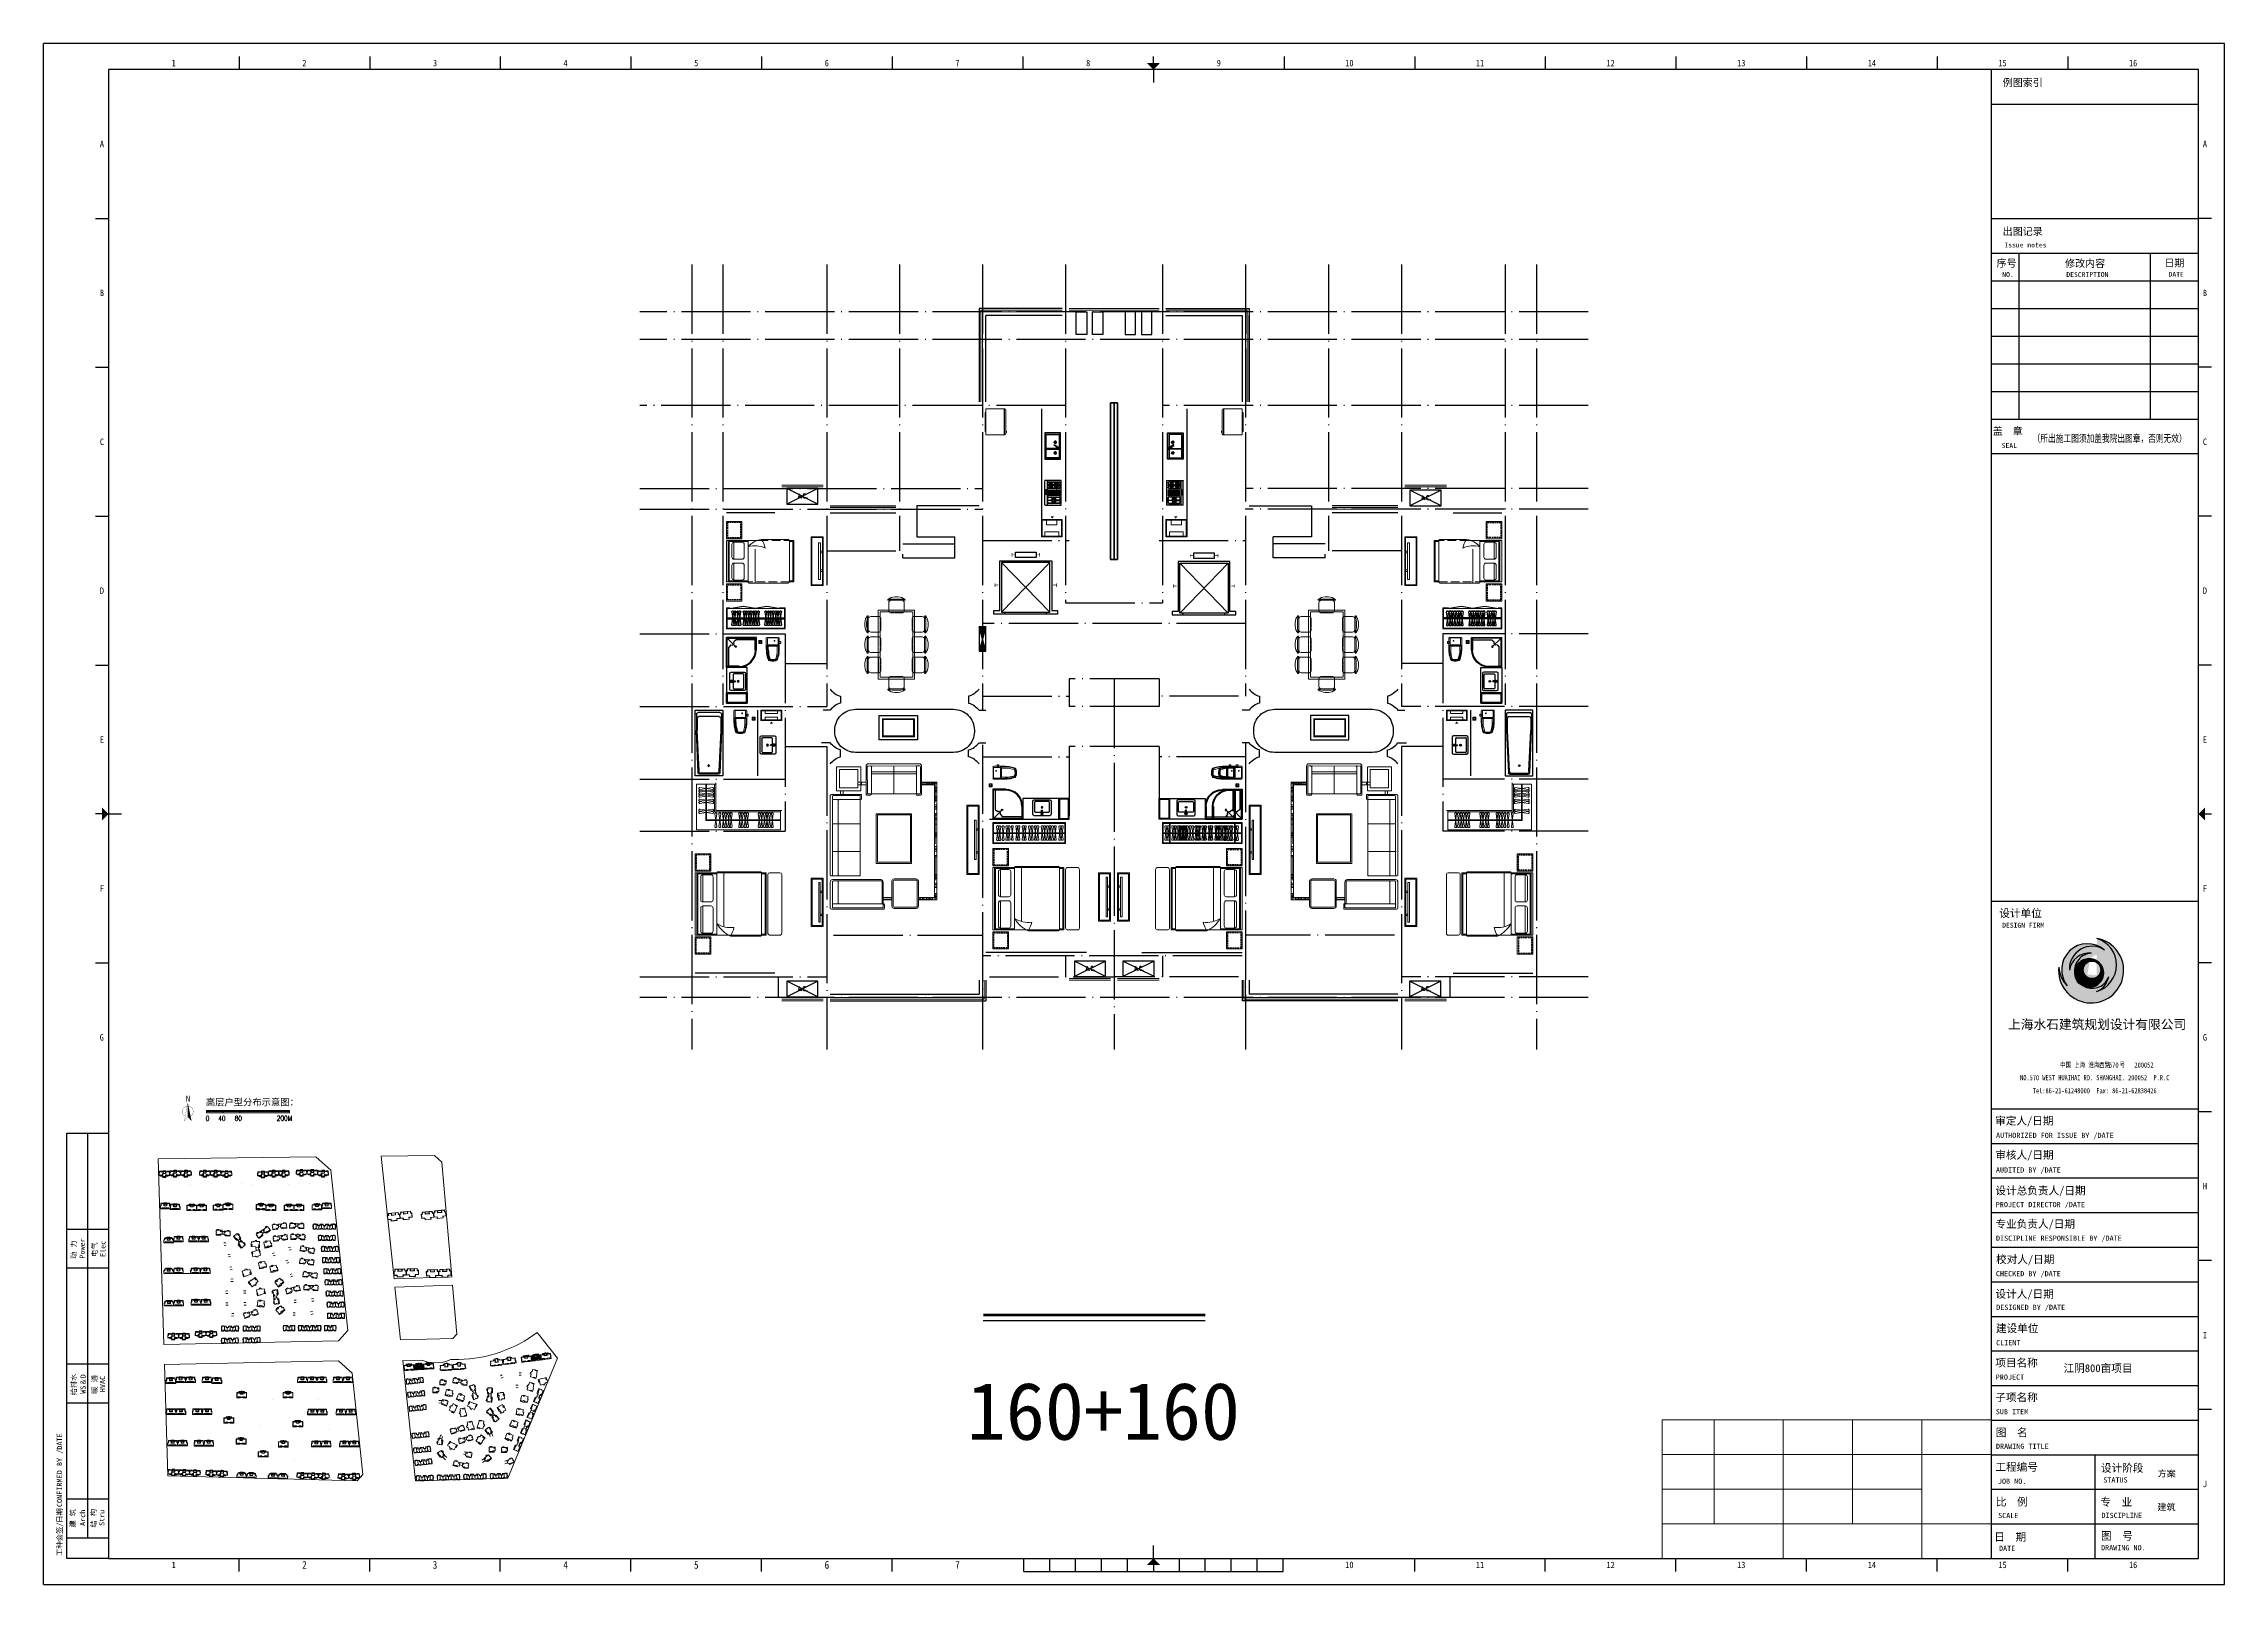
# Model space of a CAD drawing. Extents: x 208319 to 271319, y 1003 to 45500.
import ezdxf
from ezdxf.enums import TextEntityAlignment as Align

# ---------------------------------------------------------------- set-up
doc = ezdxf.new("R2010")
doc.units = 0
doc.header["$LTSCALE"] = 1000
doc.header["$MEASUREMENT"] = 0
for name, pattern in [('ACAD_ISO02W100', [15, 12, -3]), ('DASH', [0.35, 0.25, -0.1]), ('DOTE', [2.42, 2, -0.2, 0.02, -0.2])]:
    doc.linetypes.add(name, pattern=pattern)
for name, color, linetype, lineweight in [('140', 2, 'Continuous', 5), ('7-环境', 159, 'Continuous', 5), ('DingDianTu', 5, 'Continuous', 0), ('s2', 1, 'Continuous', 5), ('Text-I', 7, 'Continuous', 5), ('五金', 136, 'Continuous', 9), ('图框', 7, 'Continuous', 5), ('家具', 33, 'Continuous', 9), ('房建名称', 7, 'Continuous', 0), ('移动家具', 41, 'Continuous', 20), ('面积', 190, 'Continuous', 5)]:
    doc.layers.add(name, color=color, linetype=linetype, lineweight=lineweight)
for name, color, linetype in [('14PUB_DIM', 14, 'Continuous'), ('DIM_SYMB', 3, 'Continuous'), ('DOTE', 1, 'DOTE'), ('fd', 4, 'Continuous'), ('hz', 254, 'Continuous'), ('PUB_TEXT', 255, 'Continuous'), ('STAIR', 2, 'Continuous'), ('tk', 253, 'Continuous'), ('WALL', 9, 'Continuous'), ('厨卫', 154, 'Continuous'), ('厨卫设备', 6, 'Continuous'), ('平面洁具', 9, 'Continuous'), ('洁具', 150, 'Continuous'), ('看线', 5, 'Continuous'), ('空调', 8, 'Continuous'), ('管井', 236, 'Continuous'), ('虚线', 251, 'Continuous'), ('铺地', 8, 'Continuous')]:
    doc.layers.add(name, color=color, linetype=linetype)
doc.styles.add('-黑体', font='SIMHEI.TTF', dxfattribs={"width": 0.8})
doc.styles.add('C-2007.06.19$0$C-05.28(ok)$0$STANDARD', font='GBENOR', dxfattribs={"bigfont": 'GBCBIG'})
doc.styles.add('DIM_FONT', font='SIMPLEX.shx', dxfattribs={"width": 0.8})
doc.styles.add('GHHXMJ_DIM', font='SimSun.ttf')
doc.styles.add('TKZ1', font='SIMHEI.TTF', dxfattribs={"width": 0.7})
doc.styles.add('图签栏', font='SimSun.ttf')

msp = doc.modelspace()

# ---------------------------------------------------------------- texts
at = {"layer": 'PUB_TEXT', "linetype": 'ByBlock', "style": 'GHHXMJ_DIM'}
msp.add_text('N', height=168, dxfattribs=at).set_placement((212429, 14948))
at = {"layer": 'PUB_TEXT', "style": 'GHHXMJ_DIM'}
msp.add_text('高层户型分布示意图：', height=192, dxfattribs=at).set_placement((214348, 14929), align=Align.MIDDLE_CENTER)
at = {"layer": 'PUB_TEXT', "color": 7, "style": '-黑体'}
msp.add_text('160+160', height=1657.2, dxfattribs=at).set_placement((238935, 6008), align=Align.MIDDLE_CENTER)
at = {"layer": '图框', "style": 'DIM_FONT', "width": 0.7}
for s, p in [('0', (213001, 14387)), ('40', (213362, 14392)), ('80', (213837, 14390)), ('200M', (215054, 14393))]:
    msp.add_text(s, height=144, dxfattribs=at).set_placement(p)

# ---------------------------------------------------------------- blocks, each defined once
blk = doc.blocks.new('fasdf')
h = blk.add_hatch(color=256)
edge = h.paths.add_edge_path()
edge.add_ellipse((402030, 706811), major_axis=(-514, 0), ratio=1, start_angle=273.06129, end_angle=367.25625, ccw=False)
edge.add_ellipse((401938, 706751), major_axis=(-577, 0), ratio=1, start_angle=263.53961, end_angle=351.43557)
edge.add_ellipse((402020, 706871), major_axis=(653, 0), ratio=1, start_angle=56.56441, end_angle=183.00449, ccw=False)
edge.add_ellipse((401890, 706850), major_axis=(-748, 0), ratio=1, start_angle=229.14598, end_angle=398.75153)
edge.add_ellipse((401888, 706972), major_axis=(829, 0), ratio=1, start_angle=183.29712, end_angle=225.43008, ccw=False)
edge.add_ellipse((401995, 706827), major_axis=(-940, 0), ratio=1, start_angle=-5.96131, end_angle=259.86154)
edge.add_ellipse((401925, 706984), major_axis=(-803, 0), ratio=1, start_angle=106.44547, end_angle=252.95011, ccw=False)
edge.add_ellipse((401950, 706734), major_axis=(-558, 0), ratio=1, start_angle=111.20686, end_angle=171.73301)
edge.add_ellipse((402025, 706813), major_axis=(504, 0), ratio=1, start_angle=245.44, end_angle=341.52302, ccw=False)
edge.add_ellipse((401936, 706752), major_axis=(415, 0), ratio=1, start_angle=180.851, end_angle=253.12288, ccw=False)
h = blk.add_hatch()
h.set_pattern_fill('ANSI31', color=256, scale=6118.035339, style=0)
h.set_pattern_definition([(45, (369765.27, 713335.208), (-20.2545, 20.2545), [])])
edge = h.paths.add_edge_path()
edge.add_ellipse((401936, 706752), major_axis=(415, 0), ratio=1, start_angle=-0.00088, end_angle=180.8502)
edge.add_ellipse((401936, 706752), major_axis=(415, 0), ratio=1, start_angle=180.84977, end_angle=359.99869)
edge = h.paths.add_edge_path(flags=16)
edge.add_ellipse((402019, 706845), major_axis=(253, 0), ratio=1, start_angle=-0.00008, end_angle=179.99992, ccw=False)
edge.add_ellipse((402019, 706845), major_axis=(253, 0), ratio=1, start_angle=179.99996, end_angle=359.99996, ccw=False)
for p, q in [((405844, 733593), (342844, 733593)), ((342844, 689096), (342844, 733593)), ((405844, 689096), (405844, 733593)), ((405095, 732843), (344716, 732843)), ((344716, 732843), (344716, 689845)), ((348490, 733218), (348490, 732843)), ((352264, 733218), (352264, 732843)), ((356037, 733218), (356037, 732843)), ((359811, 733218), (359811, 732843)), ((363585, 733218), (363585, 732843)), ((367358, 733218), (367358, 732843)), ((371132, 733218), (371132, 732843)), ((374906, 733031), (374906, 733218)), ((374906, 732843), (374906, 732469)), ((378679, 733218), (378679, 732843)), ((382453, 733218), (382453, 732843)), ((386226, 733218), (386226, 732843)), ((390000, 733218), (390000, 732843)), ((393774, 733218), (393774, 732843)), ((397547, 733218), (397547, 732843)), ((399102, 732843), (399102, 689845)), ((401321, 733218), (401321, 732843)), ((405095, 689845), (405095, 732843)), ((399102, 731845), (405095, 731845)), ((344342, 728544), (344716, 728544)), ((399102, 728544), (405095, 728544)), ((399102, 728544), (405095, 728544)), ((405469, 728544), (405095, 728544)), ((399102, 727545), (405095, 727545)), ((399901, 727545), (399901, 722750)), ((403696, 727545), (403696, 722750)), ((399102, 726746), (405095, 726746)), ((399102, 725947), (405095, 725947)), ((399102, 725148), (405095, 725148)), ((344342, 724244), (344716, 724244)), ((399102, 724349), (405095, 724349)), ((405469, 724244), (405095, 724244)), ((399102, 723550), (405095, 723550)), ((399102, 722750), (405095, 722750)), ((399102, 722750), (405095, 722750)), ((399102, 721752), (405095, 721752)), ((399102, 721752), (405095, 721752)), ((344342, 719944), (344716, 719944)), ((405469, 719944), (405095, 719944)), ((344342, 715644), (344716, 715644)), ((405469, 715644), (405095, 715644)), ((344529, 711344), (344342, 711344)), ((344716, 711344), (345091, 711344)), ((405282, 711344), (405469, 711344)), ((399102, 708822), (405095, 708822)), ((399102, 708822), (405095, 708822)), ((344342, 707044), (344716, 707044)), ((405469, 707044), (405095, 707044)), ((399102, 702829), (405095, 702829)), ((399102, 702829), (405095, 702829)), ((405469, 702744), (405095, 702744)), ((343518, 689845), (343518, 702130)), ((343518, 702130), (344716, 702130)), ((343518, 702130), (344716, 702130)), ((343518, 702130), (344716, 702130)), ((344117, 690444), (344117, 702130)), ((399102, 701830), (405095, 701830)), ((399102, 700832), (405095, 700832)), ((343518, 699358), (344716, 699358)), ((399102, 699833), (405095, 699833)), ((399102, 698834), (405095, 698834)), ((343518, 698235), (344716, 698235)), ((405469, 698444), (405095, 698444)), ((399102, 697835), (405095, 697835)), ((399102, 696836), (405095, 696836)), ((399102, 695838), (405095, 695838)), ((343518, 695463), (344716, 695463)), ((343518, 694339), (344716, 694339)), ((399102, 694839), (405095, 694839)), ((399102, 693840), (405095, 693840)), ((405469, 694145), (405095, 694145)), ((399102, 692841), (405095, 692841)), ((402098, 692841), (402098, 689845)), ((399102, 691842), (405095, 691842)), ((343518, 691568), (344716, 691568)), ((399102, 690843), (405095, 690843)), ((343518, 690444), (344716, 690444)), ((374906, 689845), (374906, 690219)), ((344716, 689845), (343518, 689845)), ((344716, 689845), (405095, 689845)), ((348490, 689470), (348490, 689845)), ((352264, 689470), (352264, 689845)), ((356037, 689470), (356037, 689845)), ((359811, 689470), (359811, 689845)), ((363585, 689470), (363585, 689845)), ((367358, 689470), (367358, 689845)), ((371160, 689470), (371160, 689845)), ((371160, 689470), (378651, 689470)), ((371909, 689470), (371909, 689845)), ((372658, 689470), (372658, 689845)), ((373407, 689470), (373407, 689845)), ((374156, 689470), (374156, 689845)), ((374906, 689657), (374906, 689470)), ((375655, 689470), (375655, 689845)), ((376404, 689470), (376404, 689845)), ((377153, 689470), (377153, 689845)), ((377902, 689470), (377902, 689845)), ((378651, 689470), (378651, 689845)), ((382453, 689470), (382453, 689845)), ((386226, 689470), (386226, 689845)), ((390000, 689470), (390000, 689845)), ((393774, 689470), (393774, 689845)), ((397547, 689470), (397547, 689845)), ((401321, 689470), (401321, 689845)), ((342844, 689096), (405844, 689096))]:
    blk.add_line(p, q)
for centre, major_axis, start_param, end_param in [((401995, 706827), (940, 0), 3.037548, 7.677032), ((401890, 706850), (-748, 0), 3.999352, 6.959527), ((402020, 706871), (-653, 0), 4.128829, 6.335624), ((401925, 706984), (803, 0), -1.283769, 1.273219), ((401888, 706972), (-829, 0), 0.057547, 0.792906), ((401938, 706751), (-577, 0), 4.599634, 6.133708), ((402030, 706811), (-514, 0), -1.517366, 0.126647), ((401936, 706752), (415, 0), 4.417828, 9.439631), ((401936, 706752), (-415, 0), 3.141596378467096, 9.424781685646682), ((402019, 706845), (253, 0), 4.712387, 10.995572), ((402025, 706813), (504, 0), 4.283737, 5.960702), ((401950, 706734), (558, 0), -1.200668, -0.144288)]:
    blk.add_ellipse(centre, major_axis=major_axis, ratio=1, start_param=start_param, end_param=end_param)
for points in [[(374718, 733031), (375093, 733031), (374906, 732843)], [(344529, 711157), (344529, 711531), (344716, 711344)], [(405282, 711157), (405282, 711531), (405095, 711344)], [(374718, 689657), (375093, 689657), (374906, 689845)]]:
    blk.add_solid(points)
at = {"style": 'TKZ1'}
for s, height, width, p in [('1', 187, 0.85, (346603, 733031)), ('2', 187, 0.85, (350377, 733031)), ('3', 187, 0.85, (354151, 733031)), ('4', 187, 0.85, (357924, 733031)), ('5', 187, 0.85, (361698, 733031)), ('6', 187, 0.85, (365471, 733031)), ('7', 187, 0.85, (369245, 733031)), ('8', 187, 0.85, (373019, 733031)), ('9', 187, 0.85, (376792, 733031)), ('10', 187.3, 0.85, (380566, 733031)), ('11', 187.3, 0.85, (384340, 733031)), ('12', 187.3, 0.85, (388113, 733031)), ('13', 187.3, 0.85, (391887, 733031)), ('14', 187.3, 0.85, (395661, 733031)), ('15', 187.3, 0.85, (399434, 733031)), ('16', 187.3, 0.85, (403208, 733031)), ('A', 187, 0.85, (344529, 730694)), ('A', 187, 0.85, (405282, 730694)), ('B', 187, 0.85, (344529, 726394)), ('B', 187, 0.85, (405282, 726394)), ('C', 187, 0.85, (344529, 722094)), ('C', 187, 0.85, (405282, 722094)), ('D', 187, 0.85, (344529, 717794)), ('D', 187, 0.85, (405282, 717794)), ('E', 187, 0.85, (344529, 713494)), ('E', 187, 0.85, (405282, 713494)), ('F', 187, 0.85, (344529, 709194)), ('F', 187, 0.85, (405282, 709194)), ('G', 187, 0.85, (344525, 704894)), ('G', 187, 0.85, (405282, 704894)), ('NO.570 WEST HUAIHAI RD. SHANGHAI. 200052  P.R.C', 149.82, 0.75, (402098, 703728)), ('中国 上海 淮海西路   号    ', 149.82, 0.75, (402221, 704103)), ('570     200052 ', 149.82, 0.75, (403200, 704093)), ('Tel:86-21-61248000  Fax: 86-21-62838426', 149.82, 0.75, (402098, 703354)), ('H', 187, 0.85, (405282, 700594)), ('I', 187, 0.85, (405282, 696294)), ('J', 187, 0.85, (405282, 691995)), ('1', 187, 0.85, (346603, 689657)), ('2', 225, 0.85, (350377, 689657)), ('3', 225, 0.85, (354151, 689657)), ('4', 225, 0.85, (357924, 689657)), ('5', 225, 0.85, (361698, 689657)), ('6', 225, 0.85, (365471, 689657)), ('7', 225, 0.85, (369245, 689657)), ('10', 187.3, 0.85, (380566, 689657)), ('11', 187.3, 0.85, (384340, 689657)), ('12', 187.3, 0.85, (388113, 689657)), ('13', 187.3, 0.85, (391887, 689657)), ('14', 187.3, 0.85, (395661, 689657)), ('15', 187.3, 0.85, (399434, 689657)), ('16', 187.3, 0.85, (403208, 689657))]:
    blk.add_text(s, height=height, dxfattribs=dict(at, width=width)).set_placement(p, align=Align.MIDDLE)
for s, height, style, p in [('例图索引', 211.9, '图签栏', (399439, 732363)), ('出图记录', 211.9, '图签栏', (399439, 728063)), ('Issue notes', 141.25, '图签栏', (399488, 727706)), ('序号', 211.9, '图签栏', (399263, 727144)), ('修改内容', 211.9, '图签栏', (401240, 727140)), ('日期', 211.9, '图签栏', (404112, 727152)), ('NO.', 141.2, '图签栏', (399427, 726852)), ('DESCRIPTION', 141.25, '图签栏', (401278, 726852)), ('DATE', 141.2, '图签栏', (404232, 726860)), ('盖  章', 211.9, '图签栏', (399152, 722299)), ('SEAL', 141.2, '图签栏', (399410, 721914)), ('DESIGN FIRM', 141.25, '图签栏', (399423, 708062)), ('审定人/日期', 224.7, '图签栏', (399222, 702371)), ('AUTHORIZED FOR ISSUE BY /DATE', 149.82, '图签栏', (399248, 701986)), ('审核人/日期', 224.7, '图签栏', (399226, 701383)), ('设计总负责人/日期', 224.7, '图签栏', (399230, 700355)), ('AUDITED BY /DATE', 149.82, '图签栏', (399243, 700988)), ('PROJECT DIRECTOR /DATE', 149.82, '图签栏', (399240, 699989)), ('专业负责人/日期', 224.7, '图签栏', (399231, 699391)), ('DISCIPLINE RESPONSIBLE BY /DATE', 149.82, '图签栏', (399245, 699018)), ('CHECKED BY /DATE', 149.82, '图签栏', (399244, 697993)), ('校对人/日期', 224.7, '图签栏', (399248, 698368)), ('设计人/日期', 224.7, '图签栏', (399232, 697369)), ('DESIGNED BY /DATE', 149.82, '图签栏', (399252, 697023)), ('建设单位', 224.7, '图签栏', (399246, 696377)), ('CLIENT', 149.8, '图签栏', (399249, 696000)), ('项目名称', 224.7, '图签栏', (399228, 695383)), ('PROJECT', 149.8, '图签栏', (399240, 695006)), ('江阴800亩项目', 224.7, 'TKZ1', (401198, 695225)), ('子项名称', 224.7, '图签栏', (399228, 694384)), ('SUB ITEM', 149.8, '图签栏', (399240, 694007)), ('DRAWING TITLE', 149.82, '图签栏', (399245, 693009)), ('图  名', 224.7, '图签栏', (399241, 693370)), ('工程编号', 224.7, '图签栏', (399230, 692372)), ('设计阶段', 224.7, '图签栏', (402278, 692343)), ('方案', 187.3, 'TKZ1', (403915, 692202)), ('JOB NO.', 149.8, '图签栏', (399303, 691999)), ('STATUS', 149.8, '图签栏', (402345, 692037)), ('比  例', 224.7, '图签栏', (399244, 691366)), ('SCALE', 149.8, '图签栏', (399308, 691009)), ('专  业', 224.7, '图签栏', (402261, 691362)), ('DISCIPLINE', 149.8, '图签栏', (402293, 691013)), ('建筑', 187.3, 'TKZ1', (403910, 691231)), ('日  期', 224.7, '图签栏', (399196, 690352)), ('图  号', 224.7, '图签栏', (402280, 690382)), ('DATE', 149.8, '图签栏', (399333, 690062)), ('DRAWING NO.', 149.82, '图签栏', (402281, 690078))]:
    blk.add_text(s, height=height, dxfattribs=dict(style=style)).set_placement(p)
at = {"style": '图签栏', "width": 0.75}
blk.add_text('（所出施工图须加盖我院出图章，否则无效）', height=211.87, dxfattribs=at).set_placement((400304, 722086))
for s, height, style, p in [('设计单位', 224.7, '图签栏', (399956, 708485)), ('上海水石建筑规划设计有限公司', 269.68, 'TKZ1', (402167, 705274))]:
    blk.add_text(s, height=height, dxfattribs=dict(style=style)).set_placement(p, align=Align.MIDDLE)
at = {"style": '图签栏'}
for s, p in [('动 力', (343710, 698764)), ('电气', (344309, 698764)), ('给排水', (343710, 694869)), ('暖 通', (344309, 694869)), ('建 筑', (343679, 691006)), ('结 构', (344279, 691006))]:
    blk.add_text(s, height=149.8, rotation=90, dxfattribs=at).set_placement(p, align=Align.MIDDLE)
for s, height, p in [('Power', 149.8, (344033, 698505)), ('Elec', 149.8, (344631, 698549)), ('WS＆D', 149.8, (344059, 694602)), ('HVAC', 149.8, (344618, 694647)), ('CONFIRMED BY /DATE', 151.33, (343377, 691327)), ('日期', 151.3, (343378, 690873)), ('Arch', 149.8, (344044, 690783)), ('Stru', 149.8, (344600, 690783)), ('工种会签/', 151.3, (343379, 689915))]:
    blk.add_text(s, height=height, rotation=90, dxfattribs=at).set_placement(p)
blk = doc.blocks.new('A$C2FB07499')
at = {"layer": '家具', "ltscale": 0.5}
blk.add_lwpolyline([(500, 300), (150, 300), (150, 1700), (500, 1700)], close=True, dxfattribs=at)
at = {"layer": '家具', "ltscale": 40}
for points in [[(470, 330), (180, 330), (180, 1670), (470, 1670)], [(368, 1572), (415, 1572), (415, 428), (368, 428)], [(415, 1381), (480, 1381), (480, 1343), (415, 1343)], [(415, 717), (480, 717), (480, 679), (415, 679)]]:
    blk.add_lwpolyline(points, close=True, dxfattribs=at)
blk = doc.blocks.new('hfjlfjj')
at = {"layer": '家具', "color": 0}
for p, q in [((3210588, 42748), (3208488, 42748)), ((3208488, 42748), (3208488, 42148)), ((3210568, 42728), (3208508, 42728)), ((3208508, 42728), (3208508, 42168)), ((3210568, 42458), (3208508, 42458)), ((3210568, 42438), (3208508, 42438)), ((3208597, 42256), (3208651, 42631)), ((3208597, 42631), (3208651, 42256)), ((3208632, 42654), (3208617, 42654)), ((3208632, 42234), (3208617, 42234)), ((3208662, 42256), (3208716, 42631)), ((3208662, 42631), (3208716, 42256)), ((3208696, 42654), (3208682, 42654)), ((3208696, 42234), (3208682, 42234)), ((3208757, 42256), (3208811, 42631)), ((3208757, 42631), (3208811, 42256)), ((3208791, 42654), (3208777, 42654)), ((3208791, 42234), (3208777, 42234)), ((3208865, 42261), (3208919, 42636)), ((3208865, 42636), (3208919, 42261)), ((3208899, 42658), (3208884, 42658)), ((3208899, 42238), (3208884, 42238)), ((3208929, 42261), (3208983, 42636)), ((3208929, 42636), (3208983, 42261)), ((3208963, 42658), (3208949, 42658)), ((3208963, 42238), (3208949, 42238)), ((3209024, 42261), (3209078, 42636)), ((3209024, 42636), (3209078, 42261)), ((3209058, 42658), (3209044, 42658)), ((3209058, 42238), (3209044, 42238)), ((3209148, 42261), (3209202, 42636)), ((3209148, 42636), (3209202, 42261)), ((3209182, 42658), (3209168, 42658)), ((3209182, 42238), (3209168, 42238)), ((3209213, 42261), (3209267, 42636)), ((3209213, 42636), (3209267, 42261)), ((3209247, 42658), (3209233, 42658)), ((3209247, 42238), (3209233, 42238)), ((3209336, 42261), (3209390, 42636)), ((3209336, 42636), (3209390, 42261)), ((3209370, 42658), (3209356, 42658)), ((3209370, 42238), (3209356, 42238)), ((3209400, 42261), (3209454, 42636)), ((3209400, 42636), (3209454, 42261)), ((3209434, 42658), (3209420, 42658)), ((3209434, 42238), (3209420, 42238)), ((3209521, 42261), (3209575, 42636)), ((3209521, 42636), (3209575, 42261)), ((3209555, 42658), (3209541, 42658)), ((3209555, 42238), (3209541, 42238)), ((3209595, 42261), (3209649, 42636)), ((3209595, 42636), (3209649, 42261)), ((3209629, 42658), (3209615, 42658)), ((3209629, 42238), (3209615, 42238)), ((3209686, 42261), (3209740, 42636)), ((3209686, 42636), (3209740, 42261)), ((3209720, 42658), (3209706, 42658)), ((3209720, 42238), (3209706, 42238)), ((3209760, 42261), (3209814, 42636)), ((3209760, 42636), (3209814, 42261)), ((3209794, 42658), (3209780, 42658)), ((3209794, 42238), (3209780, 42238)), ((3209885, 42261), (3209939, 42636)), ((3209885, 42636), (3209939, 42261)), ((3209919, 42658), (3209904, 42658)), ((3209919, 42238), (3209904, 42238)), ((3209959, 42261), (3210013, 42636)), ((3209959, 42636), (3210013, 42261)), ((3209993, 42658), (3209979, 42658)), ((3209993, 42238), (3209979, 42238)), ((3210040, 42261), (3210094, 42636)), ((3210040, 42636), (3210094, 42261)), ((3210074, 42658), (3210060, 42658)), ((3210074, 42238), (3210060, 42238)), ((3210110, 42261), (3210164, 42636)), ((3210110, 42636), (3210164, 42261)), ((3210144, 42658), (3210129, 42658)), ((3210144, 42238), (3210129, 42238)), ((3210184, 42261), (3210238, 42636)), ((3210184, 42636), (3210238, 42261)), ((3210218, 42658), (3210204, 42658)), ((3210218, 42238), (3210204, 42238)), ((3210265, 42261), (3210319, 42636)), ((3210265, 42636), (3210319, 42261)), ((3210300, 42658), (3210285, 42658)), ((3210300, 42238), (3210285, 42238)), ((3210395, 42261), (3210449, 42636)), ((3210395, 42636), (3210449, 42261)), ((3210430, 42658), (3210415, 42658)), ((3210430, 42238), (3210415, 42238)), ((3210465, 42261), (3210519, 42636)), ((3210465, 42636), (3210519, 42261)), ((3210499, 42658), (3210485, 42658)), ((3210499, 42238), (3210485, 42238)), ((3210568, 42728), (3210568, 42168)), ((3210588, 42748), (3210588, 42148)), ((3208488, 42148), (3210588, 42148)), ((3210568, 42168), (3208508, 42168))]:
    blk.add_line(p, q, dxfattribs=at)
for centre, start, end in [((3208617, 42634), 90, 187.59464), ((3208617, 42254), 172.40536, 270), ((3208632, 42634), 352.40536, 90), ((3208632, 42254), 270, 7.59464), ((3208682, 42634), 90, 187.59464), ((3208682, 42254), 172.40536, 270), ((3208696, 42634), 352.40536, 90), ((3208696, 42254), 270, 7.59464), ((3208777, 42634), 90, 187.59464), ((3208777, 42254), 172.40536, 270), ((3208791, 42634), 352.40536, 90), ((3208791, 42254), 270, 7.59464), ((3208884, 42638), 90, 187.59464), ((3208884, 42258), 172.40536, 270), ((3208899, 42638), 352.40536, 90), ((3208899, 42258), 270, 7.59464), ((3208949, 42638), 90, 187.59464), ((3208949, 42258), 172.40536, 270), ((3208963, 42638), 352.40536, 90), ((3208963, 42258), 270, 7.59464), ((3209044, 42638), 90, 187.59464), ((3209044, 42258), 172.40536, 270), ((3209058, 42638), 352.40536, 90), ((3209058, 42258), 270, 7.59464), ((3209168, 42638), 90, 187.59464), ((3209168, 42258), 172.40536, 270), ((3209182, 42638), 352.40536, 90), ((3209182, 42258), 270, 7.59464), ((3209233, 42638), 90, 187.59464), ((3209233, 42258), 172.40536, 270), ((3209247, 42638), 352.40536, 90), ((3209247, 42258), 270, 7.59464), ((3209356, 42638), 90, 187.59464), ((3209356, 42258), 172.40536, 270), ((3209370, 42638), 352.40536, 90), ((3209370, 42258), 270, 7.59464), ((3209420, 42638), 90, 187.59464), ((3209420, 42258), 172.40536, 270), ((3209434, 42638), 352.40536, 90), ((3209434, 42258), 270, 7.59464), ((3209541, 42638), 90, 187.59464), ((3209541, 42258), 172.40536, 270), ((3209555, 42638), 352.40536, 90), ((3209555, 42258), 270, 7.59464), ((3209615, 42638), 90, 187.59464), ((3209615, 42258), 172.40536, 270), ((3209629, 42638), 352.40536, 90), ((3209629, 42258), 270, 7.59464), ((3209706, 42638), 90, 187.59464), ((3209706, 42258), 172.40536, 270), ((3209720, 42638), 352.40536, 90), ((3209720, 42258), 270, 7.59464), ((3209780, 42638), 90, 187.59464), ((3209780, 42258), 172.40536, 270), ((3209794, 42638), 352.40536, 90), ((3209794, 42258), 270, 7.59464), ((3209904, 42638), 90, 187.59464), ((3209904, 42258), 172.40536, 270), ((3209919, 42638), 352.40536, 90), ((3209919, 42258), 270, 7.59464), ((3209979, 42638), 90, 187.59464), ((3209979, 42258), 172.40536, 270), ((3209993, 42638), 352.40536, 90), ((3209993, 42258), 270, 7.59464), ((3210060, 42638), 90, 187.59464), ((3210060, 42258), 172.40536, 270), ((3210074, 42638), 352.40536, 90), ((3210074, 42258), 270, 7.59464), ((3210129, 42638), 90, 187.59464), ((3210129, 42258), 172.40536, 270), ((3210144, 42638), 352.40536, 90), ((3210144, 42258), 270, 7.59464), ((3210204, 42638), 90, 187.59464), ((3210204, 42258), 172.40536, 270), ((3210218, 42638), 352.40536, 90), ((3210218, 42258), 270, 7.59464), ((3210285, 42638), 90, 187.59464), ((3210285, 42258), 172.40536, 270), ((3210300, 42638), 352.40536, 90), ((3210300, 42258), 270, 7.59464), ((3210415, 42638), 90, 187.59464), ((3210415, 42258), 172.40536, 270), ((3210430, 42638), 352.40536, 90), ((3210430, 42258), 270, 7.59464), ((3210485, 42638), 90, 187.59464), ((3210485, 42258), 172.40536, 270), ((3210499, 42638), 352.40536, 90), ((3210499, 42258), 270, 7.59464)]:
    blk.add_arc(centre, 20, start, end, dxfattribs=at)
blk = doc.blocks.new('A$C31D9048E')
at = {"layer": '家具'}
for p, q in [((629, 2350), (0, 2350)), ((0, 550), (0, 2350)), ((50, 550), (50, 2350)), ((80, 580), (80, 2320)), ((629, 2320), (80, 2320)), ((220, 2295), (220, 1508)), ((629, 550), (629, 2360)), ((1920, 2350), (629, 2350)), ((1900, 2380), (649, 2380)), ((829, 803), (829, 2380)), ((1920, 550), (1920, 2350)), ((1920, 2350), (2050, 2350)), ((1920, 2320), (2020, 2320)), ((2020, 580), (2020, 2320)), ((2050, 550), (2050, 2350)), ((2100, 600), (2100, 2300)), ((2150, 2350), (2450, 2350)), ((2500, 600), (2500, 2300)), ((220, 605), (220, 1392)), ((962, 550), (0, 550)), ((629, 580), (80, 580)), ((962, 550), (1920, 550)), ((1900, 520), (1017, 520)), ((1920, 580), (2020, 580)), ((1920, 550), (2050, 550)), ((2150, 550), (2450, 550))]:
    blk.add_line(p, q, dxfattribs=at)
for points in [[(450, 2900), (0, 2900), (0, 2400), (450, 2400), (450, 2900), (370, 2900)], [(450, 0), (0, 0), (0, 500), (450, 500), (450, 0), (370, 0)]]:
    blk.add_lwpolyline(points, dxfattribs=at)
for points in [[(220, 2295), (455, 2295, -0.414214), (515, 2235), (515, 1568, -0.414214), (455, 1508), (220, 1508, -0.414214), (160, 1568), (160, 2235, -0.414214)], [(220, 605), (455, 605, 0.414214), (515, 665), (515, 1332, 0.414214), (455, 1392), (220, 1392, 0.414214), (160, 1332), (160, 665, 0.414214)]]:
    blk.add_lwpolyline(points, format="xyb", close=True, dxfattribs=at)
blk.add_lwpolyline([(629, 883, 0.180302), (1121, 775, -0.088637), (1017, 520, 28871.271551)], format="xyb", dxfattribs=at)
for centre, radius, start, end in [((649, 2360), 20, 90, 180), ((1889, 2351), 30.7, 357.68839, 69.69174), ((2150, 2300), 50, 90, 180), ((2450, 2300), 50, 0, 90), ((1442, 1363), 944, 210.60747, 243.27731), ((1889, 549), 30.7, 290.35664, 2.31522), ((2150, 600), 50, 180, 270), ((2450, 600), 50, 270, 0)]:
    blk.add_arc(centre, radius, start, end, dxfattribs=at)
at = {"layer": '虚线', "linetype": 'DASH', "ltscale": 0.2}
for points in [[(420, 2870), (30, 2870), (30, 2430), (420, 2430)], [(420, 30), (30, 30), (30, 470), (420, 470)]]:
    blk.add_lwpolyline(points, close=True, dxfattribs=at)
blk = doc.blocks.new('A$C25AA54E1')
for p, q in [((781, 2780), (884, 2780)), ((781, 2709), (884, 2709)), ((918, 2994), (918, 2234)), ((1011, 3017), (942, 3017)), ((1034, 2994), (1034, 2234)), ((1711, 3017), (1058, 3017)), ((3211, 2846), (1058, 2846)), ((1734, 2996), (1734, 2234)), ((2511, 3017), (1758, 3017)), ((2534, 2996), (2534, 2234)), ((3211, 3017), (2558, 3017)), ((3380, 2996), (3380, 1606)), ((4070, 3017), (3403, 3017)), ((4025, 2846), (3403, 2846)), ((4047, 2994), (4047, 1574)), ((4140, 3017), (4070, 3017)), ((4163, 2994), (4163, 1574)), ((64, 1915), (65, 1985)), ((65, 1869), (64, 1915)), ((87, 1892), (849, 1891)), ((87, 1892), (849, 1891)), ((88, 2008), (848, 2007)), ((88, 1892), (848, 1891)), ((236, 592), (236, 1892)), ((293, 592), (293, 1892)), ((503, 2041), (503, 2042)), ((536, 2283), (536, 2042)), ((603, 2178), (536, 2178)), ((606, 2283), (606, 2042)), ((871, 1984), (871, 1914)), ((941, 2211), (1012, 2211)), ((64, 569), (65, 1872)), ((1476, 1717), (2845, 1717)), ((1476, 761), (1476, 1717)), ((2845, 1717), (2845, 761)), ((4110, 1265), (3391, 1265)), ((4047, 1584), (3402, 1584)), ((3860, 1302), (3860, 1551)), ((3876, 1551), (3876, 1303)), ((3918, 1551), (3918, 1302)), ((3930, 1300), (3930, 1551)), ((4140, 1551), (4070, 1551)), ((65, 1242), (871, 1241)), ((2845, 761), (1476, 761)), ((3360, 1234), (3360, 597)), ((4141, 597), (4141, 1234)), ((64, 499), (64, 569)), ((87, 592), (848, 591)), ((87, 476), (848, 475)), ((536, 440), (536, 0)), ((606, 292), (536, 292)), ((603, 250), (536, 250)), ((606, 208), (536, 208)), ((606, 158), (536, 158)), ((606, 116), (536, 116)), ((606, 74), (536, 74)), ((1105, 44), (536, 44)), ((561, 440), (561, 0)), ((603, 440), (603, 128)), ((606, 86), (603, 86)), ((606, 440), (606, 70)), ((606, 70), (3860, 70)), ((686, 70), (686, 0)), ((728, 70), (728, 0)), ((770, 70), (770, 0)), ((812, 70), (812, 0)), ((871, 498), (871, 568)), ((938, 70), (938, 0)), ((979, 70), (979, 0)), ((1021, 70), (1021, 0)), ((1063, 70), (1063, 0)), ((1189, 70), (1189, 0)), ((1231, 70), (1231, 0)), ((1273, 70), (1273, 0)), ((1314, 70), (1314, 0)), ((1440, 70), (1440, 0)), ((2310, 44), (1440, 44)), ((1482, 70), (1482, 0)), ((1574, 70), (1574, 0)), ((1616, 70), (1616, 0)), ((1741, 70), (1741, 0)), ((1993, 70), (1993, 0)), ((2035, 70), (2035, 0)), ((2076, 70), (2076, 0)), ((2118, 70), (2118, 0)), ((2394, 70), (2394, 0)), ((2436, 70), (2436, 0)), ((2478, 70), (2478, 0)), ((2520, 70), (2520, 0)), ((2645, 70), (2645, 0)), ((3365, 44), (2645, 44)), ((2687, 70), (2687, 0)), ((3198, 70), (3198, 0)), ((3240, 70), (3240, 0)), ((3281, 70), (3281, 0)), ((3323, 70), (3323, 0)), ((3391, 566), (4110, 566)), ((3449, 70), (3449, 0)), ((3491, 70), (3491, 0)), ((3533, 70), (3533, 0)), ((3575, 70), (3575, 0)), ((3750, 70), (3750, 0)), ((3930, 44), (3750, 44)), ((3792, 70), (3792, 0)), ((3834, 70), (3834, 0)), ((3860, 70), (3860, 531)), ((3930, 507), (3860, 507)), ((3918, 465), (3860, 465)), ((3930, 416), (3860, 416)), ((3930, 374), (3860, 374)), ((3918, 297), (3860, 297)), ((3930, 255), (3860, 255)), ((3930, 213), (3860, 213)), ((3918, 171), (3860, 171)), ((3930, 122), (3860, 122)), ((3876, 531), (3876, 0)), ((3918, 531), (3918, 128)), ((3930, 86), (3918, 86)), ((3930, 0), (3930, 531)), ((536, 0), (3930, 0))]:
    blk.add_line(p, q)
at = {"ltscale": 20}
for p, q in [((884, 2199), (884, 3017)), ((918, 3081), (3211, 3081)), ((3234, 2997), (3234, 3061)), ((3234, 2234), (3234, 2996)), ((3347, 3015), (3347, 1617)), ((3413, 3081), (4163, 3081)), ((4198, 3046), (4198, 1539)), ((1, 1972), (0, 511)), ((883, 2042), (71, 2042)), ((1012, 2176), (906, 2176)), ((906, 1914), (906, 2019)), ((1712, 2211), (1057, 2211)), ((3212, 2211), (1757, 2211)), ((871, 614), (872, 1868)), ((1443, 1750), (2878, 1750)), ((1443, 728), (1443, 1750)), ((2878, 1750), (2878, 728)), ((4110, 1300), (3391, 1300)), ((4024, 1551), (3413, 1551)), ((4047, 1574), (4047, 1539)), ((4175, 1516), (4070, 1516)), ((2878, 728), (1443, 728)), ((3325, 1234), (3325, 597)), ((4176, 597), (4176, 1234)), ((882, 440), (70, 440)), ((905, 463), (905, 568)), ((3391, 531), (4110, 531))]:
    blk.add_line(p, q, dxfattribs=at)
blk.add_lwpolyline([(781, 2895), (781, 2199), (85, 2199), (85, 2895)], close=True, dxfattribs=at)
blk.add_lwpolyline([(698, 2812), (698, 2282), (169, 2282), (169, 2812)], close=True)
at = {"ltscale": 20, "extrusion": (0, 0, -1)}
for centre, major_axis, ratio, start_param, end_param in [((953, 3021), (-49.4, 49.4), 1, 5.45018, 6.544088), ((3211, 3058), (16.4, 16.4), 1, -0.785398, 0.696689), ((4163, 3046), (24.6, 24.6), 1, -0.785398, 0.785398), ((906, 2199), (16.2, 16.2), 1, 2.356194, 3.926991), ((1012, 2234), (-16.2, 16.2), 1, 2.356194, 3.926991), ((1012, 2193), (12.7, 12.7), 0.942987, -0.815786, 2.325807), ((1057, 2234), (-16.2, 16.2), 1, 3.926991, 5.497787), ((1712, 2234), (-16.2, 16.2), 1, 2.356194, 3.926991), ((1757, 2234), (16.2, 16.2), 1, 2.356194, 3.926991), ((2512, 2234), (-16.2, 16.2), 1, 2.356194, 3.926991), ((2557, 2234), (16.2, 16.2), 1, 2.356194, 3.926991), ((3212, 2234), (-16.2, 16.2), 1, 2.356194, 3.926991), ((4024, 1574), (16.2, 16.2), 1, 0.785398, 2.356194), ((4175, 1539), (-16.2, 16.2), 1, 2.356194, 3.926991)]:
    blk.add_ellipse(centre, major_axis=major_axis, ratio=ratio, start_param=start_param, end_param=end_param, dxfattribs=at)
at = {"extrusion": (0, 0, -1)}
for centre, major_axis, start_param, end_param in [((942, 2994), (16.4, 16.4), 3.926991, 5.497787), ((1011, 2994), (16.4, 16.4), -0.785398, 0.785398), ((1058, 2994), (16.4, 16.4), 3.926991, 5.497787), ((1058, 2869), (-16.4, 16.4), 3.926991, 5.409078), ((1711, 2994), (-16.4, 16.4), 0.785398, 2.267485), ((1758, 2994), (16.4, 16.4), 4.0157, 5.497787), ((2511, 2994), (-16.4, 16.4), 0.785398, 2.267485), ((2558, 2994), (16.4, 16.4), 4.0157, 5.497787), ((3211, 2994), (-16.4, 16.4), 0.785398, 2.267485), ((3211, 2822), (16.4, 16.4), -0.785398, 0.696689), ((3403, 2994), (16.4, 16.4), 4.0157, 5.497787), ((3403, 2869), (-16.4, 16.4), 3.926991, 5.409078), ((4023, 2994), (16.4, 16.4), -0.785398, 0.785398), ((4025, 2822), (-16.4, 16.4), 0.785398, 2.267485), ((4070, 2994), (-16.4, 16.4), 5.497787, 7.068583), ((4140, 2994), (16.4, 16.4), -0.785398, 0.785398), ((941, 2234), (16.2, 16.2), 2.356194, 3.926991), ((4070, 1574), (16.2, 16.2), 2.356194, 3.926991), ((4140, 1574), (-16.2, 16.2), 2.356194, 3.926991)]:
    blk.add_ellipse(centre, major_axis=major_axis, ratio=1, start_param=start_param, end_param=end_param, dxfattribs=at)
for centre, major_axis, start_param, end_param in [((1058, 2822), (16.4, 16.4), 0.785398, 2.267485), ((3211, 2869), (16.4, 16.4), 3.926991, 5.409078), ((3403, 2822), (16.4, 16.4), 0.785398, 2.267485), ((4025, 2869), (16.4, 16.4), 3.926991, 5.409078), ((88, 1915), (16.4, 16.4), 2.355029, 3.925825), ((88, 1869), (-16.4, 16.4), -0.786564, 0.784233), ((88, 1985), (-16.4, 16.4), -0.786564, 0.784233), ((89, 1869), (-16.4, 16.4), -0.697854, 0.784233), ((89, 1869), (16.4, 16.4), 0.872942, 2.355029), ((89, 1915), (-16.4, 16.4), 0.784233, 2.266319), ((89, 1915), (-16.4, 16.4), 0.784233, 2.266319), ((848, 1985), (16.2, 16.2), 5.496622, 7.067418), ((3391, 1234), (-22, 22), -0.785398, 0.785398), ((3402, 1606), (15.5, 15.5), 2.356194, 3.926991), ((4110, 1234), (22, 22), 5.497787, 7.068583), ((87, 615), (16.4, 16.4), 2.355029, 3.925825), ((87, 569), (-16.4, 16.4), -0.786564, 0.784233), ((87, 499), (-16.4, 16.4), 0.784233, 2.355029), ((848, 498), (-16.2, 16.2), 2.355029, 3.925825), ((3391, 597), (22, 22), 2.356194, 3.926991), ((4110, 597), (-22, 22), 2.356194, 3.926991)]:
    blk.add_ellipse(centre, major_axis=major_axis, ratio=1, start_param=start_param, end_param=end_param)
at = {"ltscale": 20}
for centre, major_axis, ratio, start_param, end_param in [((3413, 3015), (-46.6, 46.6), 1, -0.785398, 0.785398), ((71, 1972), (49.7, 49.7), 1, 0.785398, 2.356194), ((848, 1914), (-16.2, 16.2), 1, 2.355029, 3.925825), ((849, 1868), (16.2, 16.2), 1, 5.496622, 7.067418), ((849, 1868), (16.2, 16.2), 1, 5.496622, 7.067418), ((889, 1914), (12.4, 12.4), 0.984307, 2.347446, 5.489038), ((883, 2019), (-16.2, 16.2), 1, 3.925825, 5.496622), ((3391, 1234), (-46.6, 46.6), 1, -0.785398, 0.785398), ((3413, 1617), (46.6, 46.6), 1, 2.356194, 3.926991), ((4070, 1539), (16.2, 16.2), 1, 2.356194, 3.926991), ((4110, 1234), (46.6, 46.6), 1, 5.497787, 7.068583), ((70, 511), (49.7, 49.7), 1, 2.356194, 3.926991), ((848, 614), (-16.2, 16.2), 1, 2.355029, 3.925825), ((848, 568), (-16.2, 16.2), 1, 3.925825, 5.496622), ((888, 568), (12.4, 12.4), 0.984309, -0.794147, 2.347446), ((882, 463), (-16.2, 16.2), 1, 2.355029, 3.925825), ((3391, 597), (46.6, 46.6), 1, 2.356194, 3.926991), ((4110, 597), (-46.6, 46.6), 1, 2.356194, 3.926991)]:
    blk.add_ellipse(centre, major_axis=major_axis, ratio=ratio, start_param=start_param, end_param=end_param, dxfattribs=at)
blk = doc.blocks.new('R37777777777')
at = {"layer": '家具', "ltscale": 0.5}
blk.add_lwpolyline([(1083652, -53169), (1083302, -53169), (1083302, -55169), (1083652, -55169)], close=True, dxfattribs=at)
at = {"layer": '家具', "ltscale": 40}
for points in [[(1083622, -53199), (1083332, -53199), (1083332, -55139), (1083622, -55139)], [(1083520, -54741), (1083566, -54741), (1083566, -53597), (1083520, -53597)], [(1083566, -53886), (1083632, -53886), (1083632, -53847), (1083566, -53847)], [(1083566, -54550), (1083632, -54550), (1083632, -54511), (1083566, -54511)]]:
    blk.add_lwpolyline(points, close=True, dxfattribs=at)
blk = doc.blocks.new('111')
at = {"layer": '空调', "linetype": 'ACAD_ISO02W100'}
for p, q in [((1000, 0), (0, 500)), ((1000, 500), (0, 0))]:
    blk.add_line(p, q, dxfattribs=at)
blk.add_lwpolyline([(0, 500), (0, 0), (1000, 0), (1000, 500)], close=True, dxfattribs=at)
at = {"layer": 'Text-I', "style": 'DIM_FONT', "width": 0.8}
blk.add_text('A.C.', height=140, dxfattribs=at).set_placement((675, 262), align=Align.MIDDLE_RIGHT)
blk = doc.blocks.new('A$C45025D1E')
for p, q in [((1620, 50), (220, 1490)), ((1620, 1490), (220, 50)), ((320, 0), (320, 50)), ((1520, 0), (1520, 50))]:
    blk.add_line(p, q)
for points in [[(1670, 100), (1670, 1540), (170, 1540), (170, 100), (0, 100), (0, 0), (1840, 0), (1840, 100)], [(220, 50), (220, 1490), (1620, 1490), (1620, 50)], [(1220, 1635), (1220, 1785), (620, 1785), (620, 1635)]]:
    blk.add_lwpolyline(points, close=True)
at = {"const_width": 18}
for points in [[(520, 1760), (520, 1660)], [(620, 1710), (520, 1710)], [(1220, 1710), (1320, 1710)], [(1320, 1760), (1320, 1660)], [(30, 885), (30, 785)], [(130, 835), (30, 835)], [(1710, 835), (1810, 835)], [(1810, 885), (1810, 785)]]:
    blk.add_lwpolyline(points, dxfattribs=at)
blk = doc.blocks.new('XFS')
at = {"layer": '14PUB_DIM'}
blk.add_hatch(color=256, dxfattribs=at).paths.add_polyline_path([(1104652, -51269), (1104452, -51269), (1104652, -51969), (1104452, -51969)])
for p, q in [((1104452, -51969), (1104652, -51269)), ((1104452, -51269), (1104652, -51969))]:
    blk.add_line(p, q, dxfattribs=at)
blk.add_lwpolyline([(1104452, -51969), (1104652, -51969), (1104652, -51269), (1104452, -51269)], close=True, dxfattribs=at)
blk.add_lwpolyline([(1104652, -51269), (1104452, -51269), (1104652, -51969), (1104452, -51969), (1104652, -51269)], dxfattribs=at)
blk = doc.blocks.new('ddfdf')
at = {"layer": '洁具', "color": 0}
for p, q in [((15801, -30110), (15801, -30822)), ((16261, -30111), (15801, -30110)), ((15826, -30314), (15826, -30189)), ((15834, -30314), (15834, -30189)), ((15856, -30159), (16163, -30159)), ((15856, -30167), (16163, -30167)), ((15952, -30159), (15957, -30157)), ((15968, -30208), (15952, -30159)), ((15957, -30157), (15973, -30206)), ((15973, -30206), (15968, -30208)), ((16062, -30157), (16046, -30206)), ((16046, -30206), (16051, -30208)), ((16051, -30208), (16067, -30159)), ((16067, -30159), (16062, -30157)), ((16185, -30189), (16185, -30315)), ((16193, -30189), (16193, -30315)), ((16201, -30822), (16202, -30111)), ((16271, -30121), (16271, -30812)), ((15801, -30822), (16261, -30822)), ((15829, -30248), (15829, -30252)), ((15947, -30248), (15829, -30248)), ((15829, -30252), (15947, -30252)), ((15829, -30682), (15829, -30686)), ((15904, -30682), (15829, -30682)), ((15829, -30686), (15904, -30686)), ((15831, -30750), (15831, -30624)), ((15832, -30556), (15832, -30379)), ((15832, -30379), (15849, -30379)), ((15849, -30556), (15832, -30556)), ((15839, -30750), (15839, -30624)), ((15849, -30379), (15849, -30556)), ((16163, -30337), (15856, -30336)), ((16163, -30345), (15856, -30344)), ((15861, -30594), (16167, -30595)), ((15861, -30602), (16167, -30603)), ((16167, -30772), (15861, -30772)), ((16167, -30780), (15861, -30780)), ((15878, -30556), (15878, -30380)), ((15878, -30380), (15894, -30380)), ((15894, -30556), (15878, -30556)), ((15894, -30380), (15894, -30556)), ((15904, -30686), (15904, -30682)), ((15923, -30556), (15923, -30380)), ((15923, -30380), (15940, -30380)), ((15940, -30556), (15923, -30556)), ((15937, -30595), (15937, -30654)), ((15942, -30595), (15937, -30595)), ((15937, -30654), (15942, -30654)), ((15937, -30780), (15937, -30720)), ((15937, -30720), (15942, -30720)), ((15942, -30780), (15937, -30780)), ((15940, -30380), (15940, -30556)), ((15942, -30654), (15942, -30595)), ((15942, -30720), (15942, -30780)), ((15947, -30252), (15947, -30248)), ((15968, -30295), (15952, -30344)), ((15952, -30344), (15957, -30346)), ((15957, -30346), (15973, -30297)), ((15973, -30297), (15968, -30295)), ((15968, -30556), (15968, -30380)), ((15968, -30380), (15985, -30380)), ((15985, -30556), (15968, -30556)), ((15968, -30684), (15968, -30688)), ((16063, -30684), (15968, -30684)), ((15968, -30688), (16063, -30688)), ((15985, -30380), (15985, -30556)), ((16014, -30556), (16014, -30380)), ((16014, -30380), (16030, -30380)), ((16030, -30556), (16014, -30556)), ((16030, -30380), (16030, -30556)), ((16046, -30297), (16051, -30295)), ((16062, -30346), (16046, -30297)), ((16051, -30295), (16067, -30344)), ((16059, -30556), (16059, -30380)), ((16059, -30380), (16076, -30380)), ((16076, -30556), (16059, -30556)), ((16067, -30344), (16062, -30346)), ((16063, -30688), (16063, -30684)), ((16072, -30252), (16072, -30248)), ((16072, -30248), (16190, -30248)), ((16190, -30253), (16072, -30252)), ((16076, -30380), (16076, -30556)), ((16095, -30595), (16095, -30654)), ((16099, -30595), (16095, -30595)), ((16095, -30654), (16099, -30654)), ((16095, -30780), (16095, -30720)), ((16095, -30720), (16099, -30720)), ((16099, -30780), (16095, -30780)), ((16099, -30654), (16099, -30595)), ((16099, -30720), (16099, -30780)), ((16104, -30556), (16104, -30380)), ((16104, -30380), (16121, -30380)), ((16121, -30556), (16104, -30556)), ((16121, -30380), (16121, -30556)), ((16126, -30690), (16126, -30685)), ((16126, -30685), (16199, -30685)), ((16199, -30690), (16126, -30690)), ((16150, -30556), (16150, -30380)), ((16150, -30380), (16166, -30380)), ((16166, -30556), (16150, -30556)), ((16166, -30380), (16166, -30556)), ((16189, -30625), (16189, -30750)), ((16190, -30248), (16190, -30253)), ((16197, -30625), (16197, -30750)), ((16199, -30685), (16199, -30690))]:
    blk.add_line(p, q, dxfattribs=at)
for centre, radius in [((16013, -30253), 70.1), ((16013, -30253), 47.3), ((16013, -30253), 41.8), ((16013, -30253), 25.3), ((15936, -30685), 63.7), ((15936, -30685), 43), ((15936, -30685), 38), ((15936, -30685), 23), ((16096, -30687), 63.7), ((16096, -30687), 43), ((16096, -30687), 38), ((16096, -30687), 23), ((16235, -30426), 16.2), ((16238, -30542), 16.2), ((16240, -30485), 16.2)]:
    blk.add_circle(centre, radius, dxfattribs=at)
for centre, radius, start, end in [((15856, -30189), 30, 89.96104, 179.96104), ((15856, -30189), 22, 89.96104, 179.96104), ((16163, -30189), 30, 359.96104, 89.96104), ((16163, -30189), 22, 359.96104, 89.96104), ((16261, -30121), 10, 0, 89.96104), ((15856, -30314), 30, 179.96104, 269.96104), ((15861, -30624), 30, 89.96104, 179.96104), ((15861, -30750), 30, 179.96104, 269.96104), ((15856, -30314), 22, 179.96104, 269.96104), ((15861, -30624), 22, 89.96104, 179.96104), ((15861, -30750), 22, 179.96104, 269.96104), ((16163, -30315), 30, 269.96104, 359.96104), ((16163, -30315), 22, 269.96104, 359.96104), ((16167, -30625), 30, 359.96104, 89.96104), ((16167, -30625), 22, 359.96104, 89.96104), ((16167, -30750), 30, 269.96104, 359.96104), ((16167, -30750), 22, 269.96104, 359.96104), ((16261, -30812), 10, 269.96104, 0)]:
    blk.add_arc(centre, radius, start, end, dxfattribs=at)
blk = doc.blocks.new('A$C1BE601A8')
at = {"layer": '洁具', "color": 0}
for p, q in [((0, 0), (0, 450)), ((0, 450), (757, 450)), ((757, 0), (0, 0)), ((10, 10), (10, 440)), ((10, 440), (747, 440)), ((747, 10), (10, 10)), ((41, 393), (41, 50)), ((273, 408), (56, 408)), ((56, 35), (273, 35)), ((226, 300), (130, 300)), ((178, 248), (178, 348)), ((288, 50), (288, 393)), ((315, 427), (293, 411)), ((293, 411), (390, 273)), ((311, 393), (311, 50)), ((412, 288), (315, 427)), ((695, 408), (326, 408)), ((326, 35), (695, 35)), ((534, 300), (438, 300)), ((486, 248), (486, 348)), ((710, 50), (710, 393)), ((747, 440), (747, 10)), ((757, 450), (757, 0))]:
    blk.add_line(p, q, dxfattribs=at)
for centre, radius in [((178, 300), 36.1), ((178, 300), 27.1), ((486, 300), 36.1), ((486, 300), 27.1)]:
    blk.add_circle(centre, radius, dxfattribs=at)
for centre, radius, start, end in [((56, 393), 15, 90, 180), ((56, 50), 15, 180, 270), ((273, 393), 15, 0, 90), ((273, 50), 15, 270, 0), ((304, 419), 21.7, 342.60679, 267.3353), ((326, 393), 15, 90, 180), ((326, 50), 15, 180, 270), ((401, 281), 13.3, 214.97105, 34.97105), ((695, 393), 15, 0, 90), ((695, 50), 15, 270, 0)]:
    blk.add_arc(centre, radius, start, end, dxfattribs=at)
blk = doc.blocks.new('A$C6CE46E26')
at = {"layer": 'fd'}
blk.add_lwpolyline([(0, 284, 100, 0, 0), (62, 284, 0, 0, 0)], format="xyseb", dxfattribs=at)
at = {"layer": '家具', "color": 0}
for p, q in [((112, 452), (239, 452)), ((112, 148), (239, 148)), ((239, 148), (239, 452)), ((445, 98), (445, 502)), ((572, 502), (445, 502)), ((572, 98), (445, 98))]:
    blk.add_line(p, q, dxfattribs=at)
for points in [[(592, 0), (592, 600), (92, 600), (92, 0)], [(572, 20), (572, 580), (112, 580), (112, 20)]]:
    blk.add_lwpolyline(points, close=True, dxfattribs=at)
blk = doc.blocks.new('A$C40221361')
at = {"color": 0}
for p, q in [((1023, 1725), (563, 1725)), ((1023, 1725), (563, 1725)), ((568, 1438), (1018, 1438)), ((1610, 1725), (1150, 1725)), ((1610, 1725), (1150, 1725)), ((1155, 1438), (1605, 1438)), ((2196, 1725), (1736, 1725)), ((2196, 1725), (1736, 1725)), ((1741, 1439), (2191, 1439)), ((100, 683), (100, 1143)), ((100, 683), (100, 1143)), ((386, 1138), (386, 688)), ((2373, 1138), (2373, 688)), ((2659, 683), (2659, 1143)), ((2659, 683), (2659, 1143)), ((563, 100), (1023, 100)), ((563, 100), (1023, 100)), ((1018, 388), (568, 388)), ((1150, 100), (1610, 100)), ((1150, 100), (1610, 100)), ((1605, 388), (1155, 388)), ((1736, 100), (2196, 100)), ((1736, 100), (2196, 100)), ((2191, 389), (1741, 389))]:
    blk.add_line(p, q, dxfattribs=at)
at = {"color": 0, "linetype": 'DASH', "ltscale": 0.1}
for p, q in [((950, 1365), (635, 1365)), ((950, 1365), (635, 1365)), ((1537, 1365), (1222, 1365)), ((1537, 1365), (1222, 1365)), ((2124, 1365), (1809, 1365)), ((2124, 1365), (1809, 1365)), ((460, 756), (460, 1071)), ((460, 756), (460, 1071)), ((2299, 756), (2299, 1071)), ((2299, 756), (2299, 1071)), ((635, 460), (950, 460)), ((635, 460), (950, 460)), ((1222, 460), (1537, 460)), ((1222, 460), (1537, 460)), ((1809, 460), (2124, 460)), ((1809, 460), (2124, 460))]:
    blk.add_line(p, q, dxfattribs=at)
at = {"color": 0, "linetype": 'DASH'}
for p, q in [((1605, 388), (1605, 393)), ((1605, 388), (1605, 393)), ((2191, 389), (2191, 393)), ((2191, 389), (2191, 393))]:
    blk.add_line(p, q, dxfattribs=at)
at = {"color": 0}
for points in [[(1155, 388), (1018, 388), (1018, 168, -0.414214), (950, 100), (1023, 100, -0.319431), (1041, 88, -0.307703), (1039, 76, -0.187559), (842, 0), (743, 0, -0.171658), (547, 76, -0.324647), (544, 88, -0.302537), (563, 100), (635, 100, -0.414214), (568, 168), (568, 388), (386, 388), (386, 1438)], [(1018, 1438), (1018, 1657, 0.414214), (950, 1725), (1023, 1725, 0.319431), (1041, 1737, 0.307703), (1039, 1748, 0.187559), (842, 1825), (743, 1825, 0.171658), (547, 1748, 0.324647), (544, 1737, 0.302537), (563, 1725), (635, 1725, 0.414214), (568, 1657), (568, 1438)], [(1605, 1439), (1605, 1657, 0.414214), (1537, 1725), (1610, 1725, 0.319431), (1628, 1737, 0.307703), (1625, 1748, 0.187559), (1429, 1825), (1330, 1825, 0.171658), (1134, 1748, 0.324647), (1131, 1737, 0.302537), (1150, 1725), (1222, 1725, 0.414214), (1155, 1657), (1155, 1438)], [(2191, 1439), (2191, 1657, 0.414214), (2124, 1725), (2196, 1725, 0.319431), (2215, 1737, 0.307703), (2212, 1748, 0.187559), (2016, 1825), (1917, 1825, 0.171658), (1721, 1748, 0.324647), (1718, 1737, 0.302537), (1736, 1725), (1809, 1725, 0.414214), (1741, 1657), (1741, 1439)], [(386, 688), (168, 688, -0.414214), (100, 756), (100, 683, -0.319431), (88, 665, -0.307703), (76, 668, -0.187559), (0, 864), (0, 963, -0.171658), (76, 1159, -0.324647), (88, 1162, -0.302537), (100, 1143), (100, 1071, -0.414214), (168, 1138), (386, 1138)], [(2373, 688), (2592, 688, 0.414214), (2659, 756), (2659, 683, 0.319431), (2672, 665, 0.307703), (2683, 668, 0.187559), (2759, 864), (2759, 963, 0.171658), (2683, 1159, 0.324647), (2672, 1162, 0.302537), (2659, 1143), (2659, 1071, 0.414214), (2592, 1138), (2373, 1138)], [(918, 62, -0.079824), (842, 50), (744, 50, -0.059527), (682, 60, -0.059527)], [(1605, 388), (1605, 168, -0.414214), (1537, 100), (1610, 100, -0.319431), (1628, 88, -0.307703), (1625, 76, -0.187559), (1429, 0), (1330, 0, -0.171658), (1134, 76, -0.324647), (1131, 88, -0.302537), (1150, 100), (1222, 100, -0.414214), (1155, 168), (1155, 388)], [(2191, 389), (2191, 168, -0.414214), (2124, 100), (2196, 100, -0.319431), (2215, 88, -0.307703), (2212, 76, -0.187559), (2016, 0), (1917, 0, -0.171658), (1721, 76, -0.324647), (1718, 88, -0.302537), (1736, 100), (1809, 100, -0.414214), (1741, 168), (1741, 389)]]:
    blk.add_lwpolyline(points, format="xyb", dxfattribs=at)
for points in [[(568, 1438), (386, 1438), (386, 913)], [(1155, 1438), (1018, 1438)], [(2373, 913), (2373, 1438), (1155, 1438)], [(2373, 1438), (2373, 388), (1605, 388)]]:
    blk.add_lwpolyline(points, dxfattribs=at)
at = {"color": 0, "linetype": 'DASH', "ltscale": 0.1}
blk.add_lwpolyline([(436, 438), (436, 1388), (2323, 1388), (2323, 438)], close=True, dxfattribs=at)
at = {"color": 0}
for centre, start, end in [((793, -953), 84.8023, 95.1977), ((793, -953), 84.8023, 95.1977), ((1380, -953), 84.8023, 95.1977), ((1380, -953), 84.8023, 95.1977), ((1966, -953), 84.8023, 95.1977), ((1966, -953), 84.8023, 95.1977), ((2778, 913), 174.8023, 185.1977), ((2778, 913), 174.8023, 185.1977), ((-19, 913), 354.8023, 5.1977), ((-19, 913), 354.8023, 5.1977), ((793, 2778), 264.8023, 275.1977), ((793, 2778), 264.8023, 275.1977), ((1380, 2778), 264.8023, 275.1977), ((1380, 2778), 264.8023, 275.1977), ((1966, 2778), 264.8023, 275.1977), ((1966, 2778), 264.8023, 275.1977)]:
    blk.add_arc(centre, 2713, start, end, dxfattribs=at)
at = {"color": 0, "linetype": 'DASH', "ltscale": 0.1}
for centre, start, end in [((635, 1432), 180, 270), ((635, 1432), 180, 270), ((950, 1432), 270, 0), ((950, 1432), 270, 0), ((1222, 1432), 180, 270), ((1222, 1432), 180, 270), ((1537, 1432), 270, 0), ((1537, 1432), 270, 0), ((1809, 1432), 180, 270), ((1809, 1432), 180, 270), ((2124, 1432), 270, 0), ((2124, 1432), 270, 0), ((393, 1071), 0, 90), ((393, 1071), 0, 90), ((393, 756), 270, 0), ((393, 756), 270, 0), ((2367, 1071), 90, 180), ((2367, 1071), 90, 180), ((2367, 756), 180, 270), ((2367, 756), 180, 270), ((635, 393), 90, 180), ((635, 393), 90, 180), ((950, 393), 0, 90), ((950, 393), 0, 90), ((1222, 393), 90, 180), ((1537, 393), 0, 90), ((1537, 393), 0, 90), ((1809, 393), 90, 180), ((2124, 393), 0, 90), ((2124, 393), 0, 90)]:
    blk.add_arc(centre, 67.5, start, end, dxfattribs=at)
blk = doc.blocks.new('A$C18784298')
at = {"layer": '移动家具', "color": 251, "ltscale": 40}
for points in [[(0, 1066), (58, 1066), (58, 0), (0, 0)], [(58, 828), (140, 828), (140, 780), (58, 780)], [(58, 239), (140, 239), (140, 287), (58, 287)]]:
    blk.add_lwpolyline(points, close=True, dxfattribs=at)
blk = doc.blocks.new('ytjhgkj')
at = {"layer": '移动家具', "color": 0, "ltscale": 0.5}
blk.add_lwpolyline([(34949, 26116), (34599, 26116), (34599, 27516), (34949, 27516)], close=True, dxfattribs=at)
at = {"layer": '移动家具', "color": 0, "ltscale": 40}
blk.add_lwpolyline([(34929, 26136), (34619, 26136), (34619, 27496), (34929, 27496)], close=True, dxfattribs=at)
at = {"layer": '虚线', "xscale": -1}
blk.add_blockref('A$C18784298', (34739, 26283), dxfattribs=at)
blk = doc.blocks.new('yg2')
at = {"layer": '家具', "color": 0}
for p, q in [((429074, 225511), (429074, 226111)), ((430774, 226111), (429074, 226111)), ((429094, 226091), (430754, 226091)), ((429094, 225511), (429094, 226091)), ((430754, 225511), (430754, 226091)), ((430774, 225511), (430774, 226111)), ((429074, 225511), (429094, 225511)), ((429174, 225531), (429094, 225531)), ((429174, 225511), (429094, 225511)), ((429174, 225531), (429174, 225511)), ((430234, 225531), (430754, 225531)), ((430614, 225531), (430614, 225511)), ((430614, 225511), (430754, 225511)), ((430754, 225511), (430774, 225511))]:
    blk.add_line(p, q, dxfattribs=at)
for points in [[(429094, 225531), (430754, 225531), (430754, 226091), (429094, 226091)], [(429224, 225521), (429564, 225458), (429565, 225468), (429225, 225531)], [(429904, 225521), (429564, 225458), (429562, 225468), (429902, 225531)], [(429904, 225521), (430244, 225458), (430245, 225468), (429905, 225531)], [(430584, 225521), (430244, 225458), (430242, 225468), (430582, 225531)]]:
    blk.add_lwpolyline(points, close=True, dxfattribs=at)
at = {"layer": '虚线', "color": 0}
for p, q in [((429094, 225821), (430754, 225821)), ((429094, 225801), (430754, 225801)), ((429235, 225999), (429289, 225624)), ((429235, 225624), (429289, 225999)), ((429269, 226021), (429254, 226021)), ((429269, 225601), (429254, 225601)), ((429299, 225999), (429353, 225624)), ((429299, 225624), (429353, 225999)), ((429333, 226021), (429319, 226021)), ((429333, 225601), (429319, 225601)), ((429373, 225999), (429427, 225624)), ((429373, 225624), (429427, 225999)), ((429407, 226021), (429392, 226021)), ((429407, 225601), (429392, 225601)), ((429437, 225999), (429491, 225624)), ((429437, 225624), (429491, 225999)), ((429471, 226021), (429457, 226021)), ((429471, 225601), (429457, 225601)), ((429560, 225999), (429614, 225624)), ((429560, 225624), (429614, 225999)), ((429594, 226021), (429580, 226021)), ((429594, 225601), (429580, 225601)), ((429624, 225999), (429678, 225624)), ((429624, 225624), (429678, 225999)), ((429658, 226021), (429644, 226021)), ((429658, 225601), (429644, 225601)), ((429698, 225999), (429752, 225624)), ((429698, 225624), (429752, 225999)), ((429732, 226021), (429718, 226021)), ((429732, 225601), (429718, 225601)), ((429762, 225999), (429816, 225624)), ((429762, 225624), (429816, 225999)), ((429796, 226021), (429782, 226021)), ((429796, 225601), (429782, 225601)), ((429836, 225999), (429890, 225624)), ((429836, 225624), (429890, 225999)), ((429870, 226021), (429856, 226021)), ((429870, 225601), (429856, 225601)), ((429900, 225999), (429954, 225624)), ((429900, 225624), (429954, 225999)), ((429934, 226021), (429920, 226021)), ((429934, 225601), (429920, 225601)), ((429974, 225999), (430028, 225624)), ((429974, 225624), (430028, 225999)), ((430008, 226021), (429994, 226021)), ((430008, 225601), (429994, 225601)), ((430189, 225999), (430243, 225624)), ((430189, 225624), (430243, 225999)), ((430223, 226021), (430209, 226021)), ((430223, 225601), (430209, 225601)), ((430262, 225999), (430316, 225624)), ((430262, 225624), (430316, 225999)), ((430296, 226021), (430282, 226021)), ((430296, 225601), (430282, 225601)), ((430327, 225999), (430381, 225624)), ((430327, 225624), (430381, 225999)), ((430361, 226021), (430346, 226021)), ((430361, 225601), (430346, 225601)), ((430400, 225999), (430454, 225624)), ((430400, 225624), (430454, 225999)), ((430434, 226021), (430420, 226021)), ((430434, 225601), (430420, 225601)), ((430475, 225999), (430529, 225624)), ((430475, 225624), (430529, 225999)), ((430509, 226021), (430494, 226021)), ((430509, 225601), (430494, 225601)), ((430539, 225999), (430593, 225624)), ((430539, 225624), (430593, 225999)), ((430573, 226021), (430559, 226021)), ((430573, 225601), (430559, 225601)), ((430613, 225999), (430667, 225624)), ((430613, 225624), (430667, 225999)), ((430647, 226021), (430632, 226021)), ((430647, 225601), (430632, 225601))]:
    blk.add_line(p, q, dxfattribs=at)
for centre, start, end in [((429254, 226001), 90, 187.59464), ((429254, 225621), 172.40536, 270), ((429269, 226001), 352.40536, 90), ((429269, 225621), 270, 7.59464), ((429319, 226001), 90, 187.59464), ((429319, 225621), 172.40536, 270), ((429333, 226001), 352.40536, 90), ((429333, 225621), 270, 7.59464), ((429392, 226001), 90, 187.59464), ((429392, 225621), 172.40536, 270), ((429407, 226001), 352.40536, 90), ((429407, 225621), 270, 7.59464), ((429457, 226001), 90, 187.59464), ((429457, 225621), 172.40536, 270), ((429471, 226001), 352.40536, 90), ((429471, 225621), 270, 7.59464), ((429580, 226001), 90, 187.59464), ((429580, 225621), 172.40536, 270), ((429594, 226001), 352.40536, 90), ((429594, 225621), 270, 7.59464), ((429644, 226001), 90, 187.59464), ((429644, 225621), 172.40536, 270), ((429658, 226001), 352.40536, 90), ((429658, 225621), 270, 7.59464), ((429718, 226001), 90, 187.59464), ((429718, 225621), 172.40536, 270), ((429732, 226001), 352.40536, 90), ((429732, 225621), 270, 7.59464), ((429782, 226001), 90, 187.59464), ((429782, 225621), 172.40536, 270), ((429796, 226001), 352.40536, 90), ((429796, 225621), 270, 7.59464), ((429856, 226001), 90, 187.59464), ((429856, 225621), 172.40536, 270), ((429870, 226001), 352.40536, 90), ((429870, 225621), 270, 7.59464), ((429920, 226001), 90, 187.59464), ((429920, 225621), 172.40536, 270), ((429934, 226001), 352.40536, 90), ((429934, 225621), 270, 7.59464), ((429994, 226001), 90, 187.59464), ((429994, 225621), 172.40536, 270), ((430008, 226001), 352.40536, 90), ((430008, 225621), 270, 7.59464), ((430209, 226001), 90, 187.59464), ((430209, 225621), 172.40536, 270), ((430223, 226001), 352.40536, 90), ((430223, 225621), 270, 7.59464), ((430282, 226001), 90, 187.59464), ((430282, 225621), 172.40536, 270), ((430296, 226001), 352.40536, 90), ((430296, 225621), 270, 7.59464), ((430346, 226001), 90, 187.59464), ((430346, 225621), 172.40536, 270), ((430361, 226001), 352.40536, 90), ((430361, 225621), 270, 7.59464), ((430420, 226001), 90, 187.59464), ((430420, 225621), 172.40536, 270), ((430434, 226001), 352.40536, 90), ((430434, 225621), 270, 7.59464), ((430494, 226001), 90, 187.59464), ((430494, 225621), 172.40536, 270), ((430509, 226001), 352.40536, 90), ((430509, 225621), 270, 7.59464), ((430559, 226001), 90, 187.59464), ((430559, 225621), 172.40536, 270), ((430573, 226001), 352.40536, 90), ((430573, 225621), 270, 7.59464), ((430632, 226001), 90, 187.59464), ((430632, 225621), 172.40536, 270), ((430647, 226001), 352.40536, 90), ((430647, 225621), 270, 7.59464)]:
    blk.add_arc(centre, 20, start, end, dxfattribs=at)
at = {"layer": '虚线', "color": 0, "style": 'DIM_FONT', "width": 0.7, "flags": 9}
for tag, p in [('XSIZE', (429263, 225797)), ('YSIZE', (429263, 225797)), ('XSIZE', (429327, 225797)), ('YSIZE', (429327, 225797)), ('XSIZE', (429401, 225797)), ('YSIZE', (429401, 225797)), ('XSIZE', (429465, 225797)), ('YSIZE', (429465, 225797)), ('XSIZE', (429588, 225797)), ('YSIZE', (429588, 225797)), ('XSIZE', (429653, 225797)), ('YSIZE', (429653, 225797)), ('XSIZE', (429726, 225797)), ('YSIZE', (429726, 225797)), ('XSIZE', (429791, 225797)), ('YSIZE', (429791, 225797)), ('XSIZE', (429864, 225797)), ('YSIZE', (429864, 225797)), ('XSIZE', (429929, 225797)), ('YSIZE', (429929, 225797)), ('XSIZE', (430002, 225797)), ('YSIZE', (430002, 225797)), ('XSIZE', (430217, 225797)), ('YSIZE', (430217, 225797)), ('XSIZE', (430291, 225797)), ('YSIZE', (430291, 225797)), ('XSIZE', (430355, 225797)), ('YSIZE', (430355, 225797)), ('XSIZE', (430429, 225797)), ('YSIZE', (430429, 225797)), ('XSIZE', (430503, 225797)), ('YSIZE', (430503, 225797)), ('XSIZE', (430567, 225797)), ('YSIZE', (430567, 225797)), ('XSIZE', (430641, 225797)), ('YSIZE', (430641, 225797))]:
    blk.add_attdef(tag, p, '', height=0.5, rotation=180, dxfattribs=at)
blk = doc.blocks.new('rtyrytr')
at = {"layer": '移动家具', "color": 0}
for p, q in [((439002, 224612), (438373, 224612)), ((438373, 223412), (438373, 224612)), ((438423, 223412), (438423, 224612)), ((438453, 223442), (438453, 224582)), ((439002, 224582), (438453, 224582)), ((438593, 224556), (438593, 224069)), ((439002, 223412), (439002, 224622)), ((440173, 224642), (439022, 224642)), ((439203, 223664), (439203, 224642)), ((440193, 223412), (440193, 224612)), ((440193, 224612), (440323, 224612)), ((440193, 224582), (440293, 224582)), ((440293, 223442), (440293, 224582)), ((440323, 223412), (440323, 224612)), ((438593, 223467), (438593, 223954)), ((439335, 223412), (438373, 223412)), ((439002, 223442), (438453, 223442)), ((440173, 223382), (439390, 223382)), ((440193, 223442), (440293, 223442)), ((440193, 223412), (440323, 223412))]:
    blk.add_line(p, q, dxfattribs=at)
at = {"layer": '移动家具', "color": 0, "linetype": 'DASH'}
for p, q in [((440193, 224612), (439002, 224612)), ((439335, 223412), (440193, 223412))]:
    blk.add_line(p, q, dxfattribs=at)
at = {"layer": '移动家具', "color": 0}
for points in [[(438823, 225162), (438373, 225162), (438373, 224662), (438823, 224662), (438823, 225162), (438743, 225162)], [(438823, 222862), (438373, 222862), (438373, 223362), (438823, 223362), (438823, 222862), (438743, 222862)]]:
    blk.add_lwpolyline(points, dxfattribs=at)
for points in [[(438593, 224556), (438828, 224556, -0.414214), (438888, 224496), (438888, 224129, -0.414214), (438828, 224069), (438593, 224069, -0.414214), (438533, 224129), (438533, 224496, -0.414214)], [(438593, 223467), (438828, 223467, 0.414214), (438888, 223527), (438888, 223894, 0.414214), (438828, 223954), (438593, 223954, 0.414214), (438533, 223894), (438533, 223527, 0.414214)]]:
    blk.add_lwpolyline(points, format="xyb", close=True, dxfattribs=at)
blk.add_lwpolyline([(439002, 223594, 0.183931), (439494, 223636, -0.088637), (439390, 223382, 28871.271551)], format="xyb", dxfattribs=at)
for centre, radius, start, end in [((439022, 224622), 20, 90, 180), ((440162, 224613), 30.7, 357.68839, 69.69174), ((439495, 224034), 661, 221.7382, 260.83676), ((440162, 223410), 30.7, 290.35664, 2.31522)]:
    blk.add_arc(centre, radius, start, end, dxfattribs=at)
at = {"layer": '虚线', "linetype": 'DASH', "ltscale": 0.2}
for points in [[(438793, 225132), (438403, 225132), (438403, 224692), (438793, 224692)], [(438793, 222892), (438403, 222892), (438403, 223332), (438793, 223332)]]:
    blk.add_lwpolyline(points, close=True, dxfattribs=at)
blk = doc.blocks.new('lyf')
at = {"layer": '厨卫设备', "color": 0}
for p, q in [((34491, 16909), (34121, 16909)), ((34121, 16909), (34121, 16039)), ((34141, 16059), (34141, 16909)), ((34491, 16874), (34141, 16874)), ((34191, 16874), (34191, 16321)), ((34491, 16909), (34491, 16874)), ((34823, 16741), (34837, 16755)), ((34956, 16409), (34956, 16059)), ((34991, 16409), (34956, 16409)), ((34991, 16409), (34991, 16039)), ((34991, 16039), (34121, 16039)), ((34141, 16059), (34388, 16306)), ((34991, 16059), (34141, 16059)), ((34191, 16321), (34254, 16257)), ((34339, 16172), (34403, 16109)), ((34956, 16109), (34403, 16109))]:
    blk.add_line(p, q, dxfattribs=at)
blk.add_circle((34388, 16306), 20, dxfattribs=at)
for centre, radius, start, end in [((34491, 16409), 490, 0.00208, 90.00208), ((34491, 16409), 470, 0.00208, 90.00208), ((34279, 16197), 65, 337.62194, 112.38221)]:
    blk.add_arc(centre, radius, start, end, dxfattribs=at)
blk = doc.blocks.new('A$C56722DB7')
at = {"layer": '五金', "color": 0}
for points in [[(86, 86), (86, 0), (0, 0), (0, 86)], [(10, 43), (10, 42), (26, 42), (26, 43)], [(20, 66), (19, 65), (30, 54), (31, 55)], [(19, 20), (21, 19), (32, 30), (30, 31)], [(43, 76), (42, 76), (42, 60), (43, 60)], [(43, 10), (44, 10), (44, 26), (43, 26)], [(66, 66), (65, 67), (54, 56), (55, 55)], [(66, 19), (67, 21), (56, 32), (55, 30)], [(76, 43), (76, 44), (60, 44), (60, 43)]]:
    blk.add_lwpolyline(points, close=True, dxfattribs=at)
blk.add_circle((43, 43), 36.6, dxfattribs=at)
blk = doc.blocks.new('ma2')
at = {"layer": '厨卫', "color": 0}
for centre, radius, start, end in [((712, -340), 881, 175.71026, 198.29413), ((704, -353), 834, 180.18194, 198.49726)]:
    blk.add_arc(centre, radius, start, end, dxfattribs=at)
at = {"layer": '家具', "color": 0}
for p, q in [((0, 0), (-166, 0)), ((0, 0), (166, 0)), ((-189, -22), (-189, -274)), ((-180, -230), (-139, -212)), ((-180, -230), (-180, -316)), ((-180, -230), (0, -230)), ((-176, -279), (-176, -280)), ((-166, -274), (-171, -274)), ((-166, -253), (-166, -274)), ((-153, -36), (-153, -198)), ((-148, -235), (0, -235)), ((-139, -212), (0, -212)), ((0, -14), (-130, -14)), ((-130, -220), (0, -220)), ((-130, -250), (-130, -356)), ((0, -247), (-127, -247)), ((-119, -247), (0, -247)), ((0, -14), (130, -14)), ((139, -212), (0, -212)), ((130, -220), (0, -220)), ((180, -230), (0, -230)), ((148, -235), (0, -235)), ((119, -247), (0, -247)), ((0, -247), (127, -247)), ((130, -250), (130, -356)), ((180, -230), (139, -212)), ((153, -36), (153, -198)), ((166, -253), (166, -274)), ((166, -274), (171, -274)), ((176, -279), (176, -280)), ((180, -125), (180, -165)), ((180, -230), (180, -316)), ((192, -118), (187, -118)), ((192, -172), (187, -172)), ((189, -22), (189, -122)), ((189, -121), (189, -130)), ((189, -137), (189, -146)), ((189, -153), (189, -162)), ((189, -170), (189, -274)), ((192, -118), (222, -118)), ((192, -172), (222, -172)), ((230, -125), (230, -165)), ((-77, -636), (-102, -636)), ((93, -660), (-93, -660)), ((-68, -636), (-77, -636)), ((-68, -636), (0, -636)), ((68, -636), (0, -636)), ((0, -660), (93, -660)), ((68, -636), (77, -636)), ((77, -636), (102, -636))]:
    blk.add_line(p, q, dxfattribs=at)
blk.add_circle((53, -94), 11.4, dxfattribs=at)
for centre, radius, start, end in [((-166, -22), 22.5, 90, 180), ((166, -22), 22.5, 0, 90), ((6806, -15), 7000, 182.12475, 183.60006), ((316, -367), 499, 170.01772, 190.11488), ((749, -321), 939, 188.17733, 199.53711), ((-171, -279), 4.5, 90, 180), ((594, -353), 776, 187.52368, 201.34013), ((-148, -253), 18, 90, 180), ((-130, -36), 22.5, 90, 180), ((-130, -198), 22.5, 180, 270), ((-127, -250), 3.6, 90, 180), ((-100, -611), 25.3, 193.74706, 265.38763), ((-70, -612), 18, 198.49726, 250.81875), ((-15, -386), 250, 255.84843, 273.40753), ((15, -386), 250, 266.59247, 284.15157), ((70, -612), 18, 289.18125, 341.50274), ((-704, -353), 834, 341.50274, 359.81806), ((100, -611), 25.3, 274.61237, 346.25294), ((-712, -340), 881, 341.70587, 4.28974), ((127, -250), 3.6, 0, 90), ((-594, -353), 776, 338.65987, 352.47632), ((130, -36), 22.5, 0, 90), ((130, -198), 22.5, 270, 0), ((-749, -321), 939, 340.46268, 351.82378), ((148, -253), 18, 0, 90), ((171, -279), 4.5, 0, 90), ((-316, -367), 499, 349.88512, 9.98228), ((187, -125), 7.2, 90, 180), ((187, -165), 7.2, 180, 270), ((-6806, -15), 7000, 356.39994, 357.87525), ((222, -125), 7.2, 0, 90), ((222, -165), 7.2, 270, 0), ((-123, -630), 13.5, 199.53711, 212.73514), ((-70, -597), 75.7, 212.73514, 236.25272), ((-116, -630), 13.5, 201.34013, 225.04567), ((117, -396), 344, 225.04567, 228.07767), ((-92, -626), 34, 231.93135, 272.57931), ((-13, -423), 257, 247.1573, 272.87904), ((13, -423), 257, 267.12096, 292.8427), ((92, -626), 34, 267.42069, 308.06865), ((70, -597), 75.7, 303.74728, 327.26486), ((-117, -396), 344, 311.92233, 314.95433), ((116, -630), 13.5, 314.95433, 338.65987), ((123, -630), 13.5, 327.26486, 340.46289)]:
    blk.add_arc(centre, radius, start, end, dxfattribs=at)
blk = doc.blocks.new('x6')
at = {"layer": '厨卫', "color": 0}
for p, q in [((227, 0), (-227, 0)), ((-265, -38), (-265, -419)), ((-227, -457), (227, -457)), ((-214, -387), (-214, -121)), ((-195, -102), (-16, -102)), ((195, -406), (-195, -406)), ((-19, -57), (-32, -57)), ((-13, -43), (-23, -34)), ((-13, -70), (-22, -80)), ((-16, -84), (-13, -158)), ((-13, -158), (13, -158)), ((0, -38), (0, -24)), ((0, -75), (0, -89)), ((22, -33), (13, -43)), ((23, -79), (13, -70)), ((16, -84), (13, -158)), ((16, -102), (195, -102)), ((19, -57), (32, -57)), ((214, -121), (214, -387)), ((265, -419), (265, -38))]:
    blk.add_line(p, q, dxfattribs=at)
for centre, radius in [((0, -57), 32.3), ((-1, -241), 25.4), ((0, -57), 18.8), ((-1, -241), 16)]:
    blk.add_circle(centre, radius, dxfattribs=at)
for centre, radius, start, end in [((-227, -38), 38.1, 90, 180), ((227, -38), 38.1, 0, 90), ((-227, -419), 38.1, 180, 270), ((-195, -121), 19.1, 90, 180), ((-195, -387), 19.1, 180, 270), ((195, -121), 19.1, 0, 90), ((195, -387), 19.1, 270, 0), ((227, -419), 38.1, 270, 0)]:
    blk.add_arc(centre, radius, start, end, dxfattribs=at)
blk = doc.blocks.new('qqqewere')
at = {"layer": '厨卫'}
for p, q in [((430647, 215956), (430647, 214055)), ((431446, 215956), (430647, 215956)), ((430737, 215866), (430682, 214652)), ((430760, 215831), (430706, 214649)), ((430760, 215819), (430706, 214649)), ((431285, 215873), (430767, 215873)), ((431309, 215908), (430784, 215908)), ((431387, 214649), (431333, 215831)), ((431411, 214652), (431356, 215866)), ((431446, 214055), (431446, 215956)), ((430682, 214174), (430682, 214647)), ((430706, 214293), (430706, 214649)), ((431340, 214245), (430753, 214245)), ((431387, 214293), (431387, 214649)), ((431411, 214174), (431411, 214647)), ((430647, 214055), (431446, 214055)), ((431363, 214127), (430730, 214127))]:
    blk.add_line(p, q, dxfattribs=at)
for radius in [23.8, 19]:
    blk.add_circle((431038, 215659), radius, dxfattribs=at)
for centre, radius, start, end in [((430784, 215861), 47.5, 90, 173.79655), ((430776, 215850), 24.8, 112.56376, 230.66306), ((431285, 215825), 47.5, 6.63251, 90), ((431309, 215861), 47.5, 6.20345, 90), ((430730, 214647), 47.5, 173.79655, 180), ((430753, 214293), 47.5, 180, 270), ((431340, 214293), 47.5, 270, 0), ((431363, 214647), 47.5, 0, 6.20345), ((430730, 214174), 47.5, 180, 270), ((431363, 214174), 47.5, 270, 0)]:
    blk.add_arc(centre, radius, start, end, dxfattribs=at)
at = {"layer": '厨卫', "style": 'C-2007.06.19$0$C-05.28(ok)$0$STANDARD', "text_generation_flag": 4, "width": 0.8, "flags": 9}
for tag in ['YSIZE', 'XSIZE']:
    blk.add_attdef(tag, (431446, 215006), '', height=0.594, dxfattribs=at)
blk = doc.blocks.new('A$C0032228E')
at = {"layer": 'fd'}
blk.add_lwpolyline([(302, 0, 100, 0, 0), (302, 62, 0, 0, 0)], format="xyseb", dxfattribs=at)
at = {"layer": '家具', "color": 0}
for p, q in [((123, 372), (123, 295)), ((477, 295), (123, 295)), ((477, 189), (123, 189)), ((123, 112), (123, 189)), ((477, 372), (477, 295)), ((477, 112), (477, 189))]:
    blk.add_line(p, q, dxfattribs=at)
for points in [[(600, 392), (0, 392), (0, 92), (600, 92)], [(580, 372), (20, 372), (20, 112), (580, 112)]]:
    blk.add_lwpolyline(points, close=True, dxfattribs=at)
blk = doc.blocks.new('A$C0C200289')
at = {"layer": '家具', "color": 0}
for p, q in [((-150, 72), (-150, 597)), ((600, 597), (-150, 597)), ((-144, 72), (-150, 72)), ((-150, 53), (-150, 62)), ((-144, 62), (-150, 62)), ((594, 72), (-144, 72)), ((-144, 62), (-144, 72)), ((594, 62), (-144, 62)), ((568, 22), (-118, 22)), ((500, 623), (-48, 623)), ((-48, 613), (-48, 623)), ((500, 613), (-48, 613)), ((499, 22), (499, 0)), ((500, 613), (500, 623)), ((535, 22), (535, 0)), ((594, 62), (594, 72)), ((594, 72), (600, 72)), ((594, 62), (600, 62)), ((600, 72), (600, 597)), ((600, 53), (600, 62)), ((499, 0), (535, 0))]:
    blk.add_line(p, q, dxfattribs=at)
for centre, start, end in [((-118, 53), 180, 270), ((568, 53), 270, 0)]:
    blk.add_arc(centre, 31.5, start, end, dxfattribs=at)
blk = doc.blocks.new('dafasfd')
at = {"layer": 'DingDianTu', "color": 7, "const_width": 100}
blk.add_lwpolyline([(36368038, 16363912), (36368954, 16361479), (36372042, 16362641), (36374261, 16356745), (36369114, 16354807), (36369537, 16353684), (36361113, 16350514), (36359352, 16355194), (36360288, 16355546), (36359830, 16356763), (36358894, 16356410), (36357556, 16359967)], close=True, dxfattribs=at)
for points in [[(36363546, 16362221), (36362876, 16363999), (36359039, 16362555), (36359708, 16360777)], [(36371734, 16355794), (36372686, 16353267), (36369878, 16352210), (36369350, 16353614)]]:
    blk.add_lwpolyline(points, dxfattribs=at)
at = {"layer": 'DingDianTu', "color": 7}
for points in [[(36369878, 16352210), (36361642, 16349110), (36361113, 16350514)], [(36368038, 16363912), (36371127, 16365074), (36372042, 16362641)]]:
    blk.add_lwpolyline(points, dxfattribs=at)
blk = doc.blocks.new('*E42')
at = {"layer": 'DingDianTu', "color": 7, "xscale": 0.001000002024510444, "yscale": 0.001000000163912773, "zscale": 0.001, "rotation": 339.3761177849276}
blk.add_blockref('dafasfd', (22613, -20413), dxfattribs=at)
blk = doc.blocks.new('*E41')
at = {"layer": 'DingDianTu', "color": 7, "xscale": 0.001000002024510444, "yscale": 0.001000000163912773, "zscale": 0.001, "rotation": 339.3761177849276}
blk.add_blockref('dafasfd', (22613, -20413), dxfattribs=at)
blk = doc.blocks.new('*E40')
at = {"layer": 'DingDianTu', "color": 7, "xscale": 0.001000002024510444, "yscale": 0.001000000163912773, "zscale": 0.001, "rotation": 339.3761177849276}
blk.add_blockref('dafasfd', (22613, -20413), dxfattribs=at)
blk = doc.blocks.new('*E39')
at = {"layer": 'DingDianTu', "color": 7, "xscale": 0.001000002024510444, "yscale": 0.001000000163912773, "zscale": 0.001, "rotation": 339.3761177849276}
blk.add_blockref('dafasfd', (22613, -20413), dxfattribs=at)
blk = doc.blocks.new('*E38')
at = {"layer": 'DingDianTu', "color": 7, "xscale": 0.001000002024510444, "yscale": 0.001000000163912773, "zscale": 0.001, "rotation": 339.3761177849276}
blk.add_blockref('dafasfd', (22613, -20413), dxfattribs=at)
blk = doc.blocks.new('*E37')
at = {"layer": 'DingDianTu', "color": 7, "xscale": 0.001000002024510444, "yscale": 0.001000000163912773, "zscale": 0.001, "rotation": 339.3761177849276}
blk.add_blockref('dafasfd', (22613, -20413), dxfattribs=at)
blk = doc.blocks.new('*E36')
at = {"layer": 'DingDianTu', "color": 7, "xscale": 0.001000002024510444, "yscale": 0.001000000163912773, "zscale": 0.001, "rotation": 339.3761177849276}
blk.add_blockref('dafasfd', (22613, -20413), dxfattribs=at)
blk = doc.blocks.new('*E35')
at = {"layer": 'DingDianTu', "color": 7, "xscale": 0.001000002024510444, "yscale": 0.001000000163912773, "zscale": 0.001, "rotation": 339.3761177849276}
blk.add_blockref('dafasfd', (22613, -20413), dxfattribs=at)
blk = doc.blocks.new('*E34')
at = {"layer": 'DingDianTu', "color": 7, "xscale": 0.001000002024510444, "yscale": 0.001000000163912773, "zscale": 0.001, "rotation": 339.3761177849276}
blk.add_blockref('dafasfd', (22613, -20413), dxfattribs=at)
blk = doc.blocks.new('*E33')
at = {"layer": 'DingDianTu', "color": 7, "xscale": 0.001000002024510444, "yscale": 0.001000000163912773, "zscale": 0.001, "rotation": 339.3761177849276}
blk.add_blockref('dafasfd', (22613, -20413), dxfattribs=at)
blk = doc.blocks.new('*E32')
at = {"layer": 'DingDianTu', "color": 7, "xscale": 0.001000002024510444, "yscale": 0.001000000163912773, "zscale": 0.001, "rotation": 339.3761177849276}
blk.add_blockref('dafasfd', (22613, -20413), dxfattribs=at)
blk = doc.blocks.new('*E31')
at = {"layer": 'DingDianTu', "color": 7, "xscale": 0.001000002024510444, "yscale": 0.001000000163912773, "zscale": 0.001, "rotation": 339.3761177849276}
blk.add_blockref('dafasfd', (22613, -20413), dxfattribs=at)
blk = doc.blocks.new('*E30')
at = {"layer": 'DingDianTu', "color": 7, "xscale": 0.001000002024510444, "yscale": 0.001000000163912773, "zscale": 0.001, "rotation": 339.3761177849276}
blk.add_blockref('dafasfd', (22613, -20413), dxfattribs=at)
blk = doc.blocks.new('*E49')
at = {"layer": 'DingDianTu', "color": 7, "xscale": 0.001000002024510444, "yscale": 0.001000000163912773, "zscale": 0.001, "rotation": 339.3761177849276}
blk.add_blockref('dafasfd', (22613, -20413), dxfattribs=at)
blk = doc.blocks.new('*E48')
at = {"layer": 'DingDianTu', "color": 7, "xscale": 0.001000002024510444, "yscale": 0.001000000163912773, "zscale": 0.001, "rotation": 339.3761177849276}
blk.add_blockref('dafasfd', (22613, -20413), dxfattribs=at)
blk = doc.blocks.new('*E47')
at = {"layer": 'DingDianTu', "color": 7, "xscale": 0.001000002024510444, "yscale": 0.001000000163912773, "zscale": 0.001, "rotation": 339.3761177849276}
blk.add_blockref('dafasfd', (22613, -20413), dxfattribs=at)
blk = doc.blocks.new('*E46')
at = {"layer": 'DingDianTu', "color": 7, "xscale": 0.001000002024510444, "yscale": 0.001000000163912773, "zscale": 0.001, "rotation": 339.3761177849276}
blk.add_blockref('dafasfd', (22613, -20413), dxfattribs=at)
blk = doc.blocks.new('*E45')
at = {"layer": 'DingDianTu', "color": 7, "xscale": 0.001000002024510444, "yscale": 0.001000000163912773, "zscale": 0.001, "rotation": 339.3761177849276}
blk.add_blockref('dafasfd', (22613, -20413), dxfattribs=at)
blk = doc.blocks.new('*E44')
at = {"layer": 'DingDianTu', "color": 7, "xscale": 0.001000002024510444, "yscale": 0.001000000163912773, "zscale": 0.001, "rotation": 339.3761177849276}
blk.add_blockref('dafasfd', (22613, -20413), dxfattribs=at)
blk = doc.blocks.new('*E43')
at = {"layer": 'DingDianTu', "color": 7, "xscale": 0.001000002024510444, "yscale": 0.001000000163912773, "zscale": 0.001, "rotation": 339.3761177849276}
blk.add_blockref('dafasfd', (22613, -20413), dxfattribs=at)

# ---------------------------------------------------------------- hatches: boundary and pattern name
at = {"layer": '7-环境', "linetype": 'ByBlock'}
h = msp.add_hatch(dxfattribs=at)
h.set_pattern_fill('ANSI31', color=256, scale=1200, style=0)
h.set_pattern_definition([(45, (-32590.6, 99909), (-1347.038, 1347.038), [])])
h.paths.add_polyline_path([(213023, 14656), (213023, 14620), (213503, 14620), (213503, 14656)])
h.paths.add_polyline_path([(213983, 14656), (213983, 14692), (213503, 14692), (213503, 14656)])
h.paths.add_polyline_path([(213983, 14656), (213983, 14620), (215423, 14620), (215423, 14656)])
at = {"layer": 's2', "linetype": 'ByBlock'}
h = msp.add_hatch(dxfattribs=at)
h.set_pattern_fill('ANSI31', color=256, scale=1.2, style=0)
h.set_pattern_definition([(45, (-217519.1645, 216816.9646), (-1.347038418, 1.347038418), [])])
h.paths.add_polyline_path([(222672, 7629), (222639, 7625), (222623, 7623), (222624, 7616), (222594, 7612), (222590, 7647), (222549, 7642), (222552, 7620), (222577, 7623), (222583, 7576), (222502, 7566), (222496, 7612), (222521, 7616), (222518, 7638), (222478, 7633), (222483, 7597), (222453, 7593), (222452, 7601), (222436, 7599), (222403, 7594), (222421, 7456), (222455, 7461), (222452, 7486), (222518, 7494), (222520, 7476), (222554, 7481), (222589, 7485), (222587, 7503), (222652, 7512), (222655, 7487), (222690, 7491)])
h = msp.add_hatch(dxfattribs=at)
h.set_pattern_fill('ANSI31', color=256, scale=1.2, style=0)
h.set_pattern_definition([(45, (-217517.4037, 216798.7956), (-1.347038418, 1.347038418), [])])
h.paths.add_polyline_path([(219290, 7357), (219256, 7355), (219241, 7354), (219241, 7347), (219211, 7345), (219209, 7381), (219168, 7378), (219170, 7355), (219195, 7357), (219198, 7310), (219117, 7305), (219114, 7352), (219139, 7353), (219137, 7376), (219097, 7374), (219099, 7338), (219069, 7336), (219068, 7343), (219053, 7342), (219019, 7340), (219028, 7201), (219063, 7203), (219061, 7228), (219127, 7232), (219128, 7215), (219163, 7217), (219198, 7219), (219197, 7237), (219263, 7241), (219264, 7216), (219299, 7218)])
at = {"layer": '图框'}
for points in [[(212484, 14885), (212484, 14914), (212375, 14380), (212484, 14504), (212484, 14513), (212385, 14401)], [(212487, 14901, 0.00244), (212484, 14901), (212484, 14504), (212590, 14385, 0.002695), (212593, 14386)]]:
    msp.add_hatch(color=256, dxfattribs=at).paths.add_polyline_path(points)
h = msp.add_hatch(color=256, dxfattribs=at)
h.paths.add_polyline_path([(213503, 14620), (213503, 14656), (213023, 14656), (213023, 14620)])
h.paths.add_polyline_path([(213983, 14656), (213983, 14692), (213503, 14692), (213503, 14656)])
h.paths.add_polyline_path([(215423, 14620), (215423, 14656), (213983, 14656), (213983, 14620)])

# ---------------------------------------------------------------- linework, layer by layer
at = {"layer": '140', "color": 7}
for p, q in [((216181, 13347), (211628, 13292)), ((211628, 13292), (211794, 7926)), ((216614, 12963), (216181, 13347)), ((219608, 13389), (218067, 13370)), ((218067, 13370), (218443, 9823)), ((219820, 13197), (219608, 13389)), ((211651, 12813), (211651, 12891)), ((211651, 12891), (211662, 12891)), ((211747, 12813), (211651, 12813)), ((211657, 12819), (211657, 12885)), ((211657, 12885), (211668, 12885)), ((211741, 12819), (211657, 12819)), ((211662, 12934), (211700, 12934)), ((211662, 12891), (211662, 12934)), ((211668, 12885), (211668, 12928)), ((211668, 12928), (211694, 12928)), ((211694, 12928), (211694, 12915)), ((211694, 12915), (211765, 12915)), ((211696, 12813), (211696, 12794)), ((211696, 12794), (211747, 12794)), ((211700, 12934), (211700, 12921)), ((211700, 12934), (211730, 12934)), ((211700, 12921), (211790, 12921)), ((211730, 12934), (211730, 12921)), ((211765, 12846), (211741, 12846)), ((211741, 12846), (211741, 12819)), ((211759, 12840), (211747, 12840)), ((211747, 12840), (211747, 12813)), ((211747, 12794), (211747, 12813)), ((211759, 12774), (211759, 12840)), ((211850, 12774), (211759, 12774)), ((211759, 12754), (211759, 12774)), ((211850, 12754), (211759, 12754)), ((211765, 12921), (211765, 12951)), ((211765, 12951), (211790, 12951)), ((211765, 12921), (211765, 12866)), ((211765, 12866), (211849, 12866)), ((211765, 12780), (211765, 12846)), ((211844, 12780), (211765, 12780)), ((211771, 12915), (211771, 12872)), ((211796, 12915), (211771, 12915)), ((211771, 12872), (211843, 12872)), ((211790, 12921), (211790, 12951)), ((211790, 12951), (211824, 12951)), ((211818, 12945), (211796, 12945)), ((211796, 12945), (211796, 12915)), ((211805, 12774), (211805, 12754)), ((211818, 12915), (211818, 12945)), ((211843, 12915), (211818, 12915)), ((211824, 12951), (211824, 12921)), ((211824, 12951), (211849, 12951)), ((211824, 12921), (211914, 12921)), ((211843, 12872), (211843, 12915)), ((211874, 12830), (211844, 12830)), ((211844, 12830), (211844, 12780)), ((211849, 12951), (211849, 12921)), ((211849, 12866), (211849, 12921)), ((211849, 12915), (211920, 12915)), ((211868, 12824), (211850, 12824)), ((211850, 12824), (211850, 12774)), ((211850, 12774), (211850, 12754)), ((211868, 12813), (211868, 12824)), ((211963, 12813), (211868, 12813)), ((211868, 12794), (211868, 12813)), ((211919, 12794), (211868, 12794)), ((211874, 12819), (211874, 12830)), ((211957, 12819), (211874, 12819)), ((211884, 12921), (211884, 12934)), ((211884, 12934), (211914, 12934)), ((211914, 12921), (211914, 12934)), ((211914, 12934), (211952, 12934)), ((211919, 12813), (211919, 12794)), ((211920, 12915), (211920, 12928)), ((211920, 12928), (211946, 12928)), ((211946, 12928), (211946, 12885)), ((211946, 12885), (211957, 12885)), ((211952, 12934), (211952, 12891)), ((211952, 12891), (211963, 12891)), ((211957, 12885), (211957, 12819)), ((211963, 12825), (211963, 12903)), ((211963, 12903), (211974, 12903)), ((211963, 12891), (211963, 12813)), ((212059, 12825), (211963, 12825)), ((211969, 12831), (211969, 12897)), ((211969, 12897), (211980, 12897)), ((212053, 12831), (211969, 12831)), ((211974, 12946), (212012, 12946)), ((211974, 12903), (211974, 12946)), ((211980, 12897), (211980, 12940)), ((211980, 12940), (212006, 12940)), ((212006, 12940), (212006, 12927)), ((212006, 12927), (212077, 12927)), ((212008, 12825), (212008, 12806)), ((212008, 12806), (212059, 12806)), ((212012, 12946), (212012, 12933)), ((212012, 12946), (212042, 12946)), ((212012, 12933), (212102, 12933)), ((212042, 12946), (212042, 12933)), ((212077, 12858), (212053, 12858)), ((212053, 12858), (212053, 12831)), ((212071, 12852), (212059, 12852)), ((212059, 12852), (212059, 12825)), ((212059, 12806), (212059, 12825)), ((212071, 12786), (212071, 12852)), ((212162, 12786), (212071, 12786)), ((212071, 12766), (212071, 12786)), ((212162, 12766), (212071, 12766)), ((212077, 12933), (212077, 12963)), ((212077, 12963), (212102, 12963)), ((212077, 12933), (212077, 12878)), ((212077, 12878), (212161, 12878)), ((212077, 12792), (212077, 12858)), ((212156, 12792), (212077, 12792)), ((212083, 12927), (212083, 12884)), ((212108, 12927), (212083, 12927)), ((212083, 12884), (212155, 12884)), ((212102, 12933), (212102, 12963)), ((212102, 12963), (212136, 12963)), ((212130, 12957), (212108, 12957)), ((212108, 12957), (212108, 12927)), ((212117, 12786), (212117, 12766)), ((212130, 12927), (212130, 12957)), ((212155, 12927), (212130, 12927)), ((212136, 12963), (212136, 12933)), ((212136, 12963), (212161, 12963)), ((212136, 12933), (212226, 12933)), ((212155, 12884), (212155, 12927)), ((212186, 12842), (212156, 12842)), ((212156, 12842), (212156, 12792)), ((212161, 12963), (212161, 12933)), ((212161, 12878), (212161, 12933)), ((212161, 12927), (212232, 12927)), ((212180, 12836), (212162, 12836)), ((212162, 12836), (212162, 12786)), ((212162, 12786), (212162, 12766)), ((212180, 12825), (212180, 12836)), ((212275, 12825), (212180, 12825)), ((212180, 12806), (212180, 12825)), ((212231, 12806), (212180, 12806)), ((212186, 12831), (212186, 12842)), ((212269, 12831), (212186, 12831)), ((212196, 12933), (212196, 12946)), ((212196, 12946), (212226, 12946)), ((212226, 12933), (212226, 12946)), ((212226, 12946), (212264, 12946)), ((212231, 12825), (212231, 12806)), ((212232, 12927), (212232, 12940)), ((212232, 12940), (212258, 12940)), ((212258, 12940), (212258, 12897)), ((212258, 12897), (212269, 12897)), ((212264, 12946), (212264, 12903)), ((212264, 12903), (212275, 12903)), ((212269, 12897), (212269, 12831)), ((212275, 12825), (212275, 12903)), ((212275, 12903), (212286, 12903)), ((212275, 12903), (212275, 12825)), ((212371, 12825), (212275, 12825)), ((212281, 12831), (212281, 12897)), ((212281, 12897), (212292, 12897)), ((212365, 12831), (212281, 12831)), ((212286, 12946), (212324, 12946)), ((212286, 12903), (212286, 12946)), ((212292, 12897), (212292, 12940)), ((212292, 12940), (212318, 12940)), ((212318, 12940), (212318, 12927)), ((212318, 12927), (212389, 12927)), ((212320, 12825), (212320, 12806)), ((212320, 12806), (212371, 12806)), ((212324, 12946), (212324, 12933)), ((212324, 12946), (212354, 12946)), ((212324, 12933), (212414, 12933)), ((212354, 12946), (212354, 12933)), ((212389, 12858), (212365, 12858)), ((212365, 12858), (212365, 12831)), ((212383, 12852), (212371, 12852)), ((212371, 12852), (212371, 12825)), ((212371, 12806), (212371, 12825)), ((212383, 12786), (212383, 12852)), ((212474, 12786), (212383, 12786)), ((212383, 12766), (212383, 12786)), ((212474, 12766), (212383, 12766)), ((212389, 12933), (212389, 12963)), ((212389, 12963), (212414, 12963)), ((212389, 12933), (212389, 12878)), ((212389, 12878), (212473, 12878)), ((212389, 12792), (212389, 12858)), ((212468, 12792), (212389, 12792)), ((212395, 12927), (212395, 12884)), ((212420, 12927), (212395, 12927)), ((212395, 12884), (212467, 12884)), ((212414, 12933), (212414, 12963)), ((212414, 12963), (212448, 12963)), ((212442, 12957), (212420, 12957)), ((212420, 12957), (212420, 12927)), ((212429, 12786), (212429, 12766)), ((212442, 12927), (212442, 12957)), ((212467, 12927), (212442, 12927)), ((212448, 12963), (212448, 12933)), ((212448, 12963), (212473, 12963)), ((212448, 12933), (212538, 12933)), ((212467, 12884), (212467, 12927)), ((212498, 12842), (212468, 12842)), ((212468, 12842), (212468, 12792)), ((212473, 12963), (212473, 12933)), ((212473, 12878), (212473, 12933)), ((212473, 12927), (212544, 12927)), ((212492, 12836), (212474, 12836)), ((212474, 12836), (212474, 12786)), ((212474, 12786), (212474, 12766)), ((212492, 12825), (212492, 12836)), ((212587, 12825), (212492, 12825)), ((212492, 12806), (212492, 12825)), ((212543, 12806), (212492, 12806)), ((212498, 12831), (212498, 12842)), ((212581, 12831), (212498, 12831)), ((212508, 12933), (212508, 12946)), ((212508, 12946), (212538, 12946)), ((212538, 12933), (212538, 12946)), ((212538, 12946), (212576, 12946)), ((212543, 12825), (212543, 12806)), ((212544, 12927), (212544, 12940)), ((212544, 12940), (212570, 12940)), ((212570, 12940), (212570, 12897)), ((212570, 12897), (212581, 12897)), ((212576, 12946), (212576, 12903)), ((212576, 12903), (212587, 12903)), ((212581, 12897), (212581, 12831)), ((212587, 12903), (212587, 12825)), ((212821, 12825), (212821, 12903)), ((212821, 12903), (212832, 12903)), ((212917, 12825), (212821, 12825)), ((212827, 12831), (212827, 12897)), ((212827, 12897), (212838, 12897)), ((212911, 12831), (212827, 12831)), ((212832, 12946), (212871, 12946)), ((212832, 12903), (212832, 12946)), ((212838, 12897), (212838, 12940)), ((212838, 12940), (212865, 12940)), ((212865, 12940), (212865, 12927)), ((212865, 12927), (212935, 12927)), ((212866, 12825), (212866, 12806)), ((212866, 12806), (212917, 12806)), ((212871, 12946), (212871, 12933)), ((212871, 12946), (212901, 12946)), ((212871, 12933), (212961, 12933)), ((212901, 12946), (212901, 12933)), ((212935, 12858), (212911, 12858)), ((212911, 12858), (212911, 12831)), ((212929, 12852), (212917, 12852)), ((212917, 12852), (212917, 12825)), ((212917, 12806), (212917, 12825)), ((212929, 12786), (212929, 12852)), ((213021, 12786), (212929, 12786)), ((212929, 12766), (212929, 12786)), ((213021, 12766), (212929, 12766)), ((212935, 12933), (212935, 12963)), ((212935, 12963), (212961, 12963)), ((212935, 12933), (212935, 12878)), ((212935, 12878), (213019, 12878)), ((212935, 12792), (212935, 12858)), ((213015, 12792), (212935, 12792)), ((212941, 12927), (212941, 12884)), ((212967, 12927), (212941, 12927)), ((212941, 12884), (213013, 12884)), ((212961, 12933), (212961, 12963)), ((212961, 12963), (212994, 12963)), ((212988, 12957), (212967, 12957)), ((212967, 12957), (212967, 12927)), ((212975, 12786), (212975, 12766)), ((212988, 12927), (212988, 12957)), ((213013, 12927), (212988, 12927)), ((212994, 12963), (212994, 12933)), ((212994, 12963), (213019, 12963)), ((212994, 12933), (213084, 12933)), ((213013, 12884), (213013, 12927)), ((213045, 12842), (213015, 12842)), ((213015, 12842), (213015, 12792)), ((213019, 12963), (213019, 12933)), ((213019, 12878), (213019, 12933)), ((213019, 12927), (213090, 12927)), ((213039, 12836), (213021, 12836)), ((213021, 12836), (213021, 12786)), ((213021, 12786), (213021, 12766)), ((213039, 12825), (213039, 12836)), ((213133, 12825), (213039, 12825)), ((213039, 12806), (213039, 12825)), ((213089, 12806), (213039, 12806)), ((213045, 12831), (213045, 12842)), ((213127, 12831), (213045, 12831)), ((213054, 12933), (213054, 12946)), ((213054, 12946), (213084, 12946)), ((213084, 12933), (213084, 12946)), ((213084, 12946), (213123, 12946)), ((213089, 12825), (213089, 12806)), ((213090, 12927), (213090, 12940)), ((213090, 12940), (213117, 12940)), ((213117, 12940), (213117, 12897)), ((213117, 12897), (213127, 12897)), ((213123, 12946), (213123, 12903)), ((213123, 12903), (213133, 12903)), ((213127, 12897), (213127, 12831)), ((213133, 12825), (213133, 12903)), ((213133, 12903), (213144, 12903)), ((213133, 12903), (213133, 12825)), ((213229, 12825), (213133, 12825)), ((213139, 12831), (213139, 12897)), ((213139, 12897), (213150, 12897)), ((213223, 12831), (213139, 12831)), ((213144, 12946), (213183, 12946)), ((213144, 12903), (213144, 12946)), ((213150, 12897), (213150, 12940)), ((213150, 12940), (213177, 12940)), ((213177, 12940), (213177, 12927)), ((213177, 12927), (213247, 12927)), ((213178, 12825), (213178, 12806)), ((213178, 12806), (213229, 12806)), ((213183, 12946), (213183, 12933)), ((213183, 12946), (213213, 12946)), ((213183, 12933), (213273, 12933)), ((213213, 12946), (213213, 12933)), ((213247, 12858), (213223, 12858)), ((213223, 12858), (213223, 12831)), ((213241, 12852), (213229, 12852)), ((213229, 12852), (213229, 12825)), ((213229, 12806), (213229, 12825)), ((213241, 12786), (213241, 12852)), ((213333, 12786), (213241, 12786)), ((213241, 12766), (213241, 12786)), ((213333, 12766), (213241, 12766)), ((213247, 12933), (213247, 12963)), ((213247, 12963), (213273, 12963)), ((213247, 12933), (213247, 12878)), ((213247, 12878), (213331, 12878)), ((213247, 12792), (213247, 12858)), ((213327, 12792), (213247, 12792)), ((213253, 12927), (213253, 12884)), ((213279, 12927), (213253, 12927)), ((213253, 12884), (213325, 12884)), ((213273, 12933), (213273, 12963)), ((213273, 12963), (213306, 12963)), ((213300, 12957), (213279, 12957)), ((213279, 12957), (213279, 12927)), ((213287, 12786), (213287, 12766)), ((213300, 12927), (213300, 12957)), ((213325, 12927), (213300, 12927)), ((213306, 12963), (213306, 12933)), ((213306, 12963), (213331, 12963)), ((213306, 12933), (213396, 12933)), ((213325, 12884), (213325, 12927)), ((213357, 12842), (213327, 12842)), ((213327, 12842), (213327, 12792)), ((213331, 12963), (213331, 12933)), ((213331, 12878), (213331, 12933)), ((213331, 12927), (213402, 12927)), ((213351, 12836), (213333, 12836)), ((213333, 12836), (213333, 12786)), ((213333, 12786), (213333, 12766)), ((213351, 12825), (213351, 12836)), ((213445, 12825), (213351, 12825)), ((213351, 12806), (213351, 12825)), ((213401, 12806), (213351, 12806)), ((213357, 12831), (213357, 12842)), ((213439, 12831), (213357, 12831)), ((213366, 12933), (213366, 12946)), ((213366, 12946), (213396, 12946)), ((213396, 12933), (213396, 12946)), ((213396, 12946), (213435, 12946)), ((213401, 12825), (213401, 12806)), ((213402, 12927), (213402, 12940)), ((213402, 12940), (213429, 12940)), ((213429, 12940), (213429, 12897)), ((213429, 12897), (213439, 12897)), ((213435, 12946), (213435, 12903)), ((213435, 12903), (213445, 12903)), ((213439, 12897), (213439, 12831)), ((213445, 12903), (213445, 12825)), ((213446, 12813), (213446, 12891)), ((213446, 12891), (213457, 12891)), ((213542, 12813), (213446, 12813)), ((213452, 12819), (213452, 12885)), ((213452, 12885), (213463, 12885)), ((213536, 12819), (213452, 12819)), ((213457, 12934), (213495, 12934)), ((213457, 12891), (213457, 12934)), ((213463, 12885), (213463, 12928)), ((213463, 12928), (213489, 12928)), ((213489, 12928), (213489, 12915)), ((213489, 12915), (213560, 12915)), ((213490, 12813), (213490, 12794)), ((213490, 12794), (213542, 12794)), ((213495, 12934), (213495, 12921)), ((213495, 12934), (213525, 12934)), ((213495, 12921), (213585, 12921)), ((213525, 12934), (213525, 12921)), ((213560, 12846), (213536, 12846)), ((213536, 12846), (213536, 12819)), ((213554, 12840), (213542, 12840)), ((213542, 12840), (213542, 12813)), ((213542, 12794), (213542, 12813)), ((213554, 12774), (213554, 12840)), ((213645, 12774), (213554, 12774)), ((213554, 12754), (213554, 12774)), ((213645, 12754), (213554, 12754)), ((213560, 12921), (213560, 12951)), ((213560, 12951), (213585, 12951)), ((213560, 12921), (213560, 12866)), ((213560, 12866), (213644, 12866)), ((213560, 12780), (213560, 12846)), ((213639, 12780), (213560, 12780)), ((213566, 12915), (213566, 12872)), ((213591, 12915), (213566, 12915)), ((213566, 12872), (213638, 12872)), ((213585, 12921), (213585, 12951)), ((213585, 12951), (213619, 12951)), ((213613, 12945), (213591, 12945)), ((213591, 12945), (213591, 12915)), ((213599, 12774), (213599, 12754)), ((213613, 12915), (213613, 12945)), ((213638, 12915), (213613, 12915)), ((213619, 12951), (213619, 12921)), ((213619, 12951), (213644, 12951)), ((213619, 12921), (213709, 12921)), ((213638, 12872), (213638, 12915)), ((213669, 12830), (213639, 12830)), ((213639, 12830), (213639, 12780)), ((213644, 12951), (213644, 12921)), ((213644, 12866), (213644, 12921)), ((213644, 12915), (213715, 12915)), ((213663, 12824), (213645, 12824)), ((213645, 12824), (213645, 12774)), ((213645, 12774), (213645, 12754)), ((213663, 12813), (213663, 12824)), ((213758, 12813), (213663, 12813)), ((213663, 12794), (213663, 12813)), ((213713, 12794), (213663, 12794)), ((213669, 12819), (213669, 12830)), ((213752, 12819), (213669, 12819)), ((213679, 12921), (213679, 12934)), ((213679, 12934), (213709, 12934)), ((213709, 12921), (213709, 12934)), ((213709, 12934), (213747, 12934)), ((213713, 12813), (213713, 12794)), ((213715, 12915), (213715, 12928)), ((213715, 12928), (213741, 12928)), ((213741, 12928), (213741, 12885)), ((213741, 12885), (213752, 12885)), ((213747, 12934), (213747, 12891)), ((213747, 12891), (213758, 12891)), ((213752, 12885), (213752, 12819)), ((213758, 12891), (213758, 12813)), ((214500, 12801), (214500, 12879)), ((214500, 12879), (214511, 12879)), ((214596, 12801), (214500, 12801)), ((214506, 12807), (214506, 12873)), ((214506, 12873), (214517, 12873)), ((214590, 12807), (214506, 12807)), ((214511, 12922), (214549, 12922)), ((214511, 12879), (214511, 12922)), ((214517, 12873), (214517, 12916)), ((214517, 12916), (214543, 12916)), ((214543, 12916), (214543, 12903)), ((214543, 12903), (214614, 12903)), ((214544, 12801), (214544, 12782)), ((214544, 12782), (214596, 12782)), ((214549, 12922), (214549, 12909)), ((214549, 12922), (214579, 12922)), ((214549, 12909), (214639, 12909)), ((214579, 12922), (214579, 12909)), ((214614, 12834), (214590, 12834)), ((214590, 12834), (214590, 12807)), ((214608, 12828), (214596, 12828)), ((214596, 12828), (214596, 12801)), ((214596, 12782), (214596, 12801)), ((214608, 12762), (214608, 12828)), ((214699, 12762), (214608, 12762)), ((214608, 12742), (214608, 12762)), ((214699, 12742), (214608, 12742)), ((214614, 12909), (214614, 12939)), ((214614, 12939), (214639, 12939)), ((214614, 12909), (214614, 12854)), ((214614, 12854), (214698, 12854)), ((214614, 12768), (214614, 12834)), ((214693, 12768), (214614, 12768)), ((214620, 12903), (214620, 12860)), ((214645, 12903), (214620, 12903)), ((214620, 12860), (214692, 12860)), ((214639, 12909), (214639, 12939)), ((214639, 12939), (214673, 12939)), ((214667, 12933), (214645, 12933)), ((214645, 12933), (214645, 12903)), ((214653, 12762), (214653, 12742)), ((214667, 12903), (214667, 12933)), ((214692, 12903), (214667, 12903)), ((214673, 12939), (214673, 12909)), ((214673, 12939), (214698, 12939)), ((214673, 12909), (214763, 12909)), ((214692, 12860), (214692, 12903)), ((214723, 12818), (214693, 12818)), ((214693, 12818), (214693, 12768)), ((214698, 12939), (214698, 12909)), ((214698, 12854), (214698, 12909)), ((214698, 12903), (214769, 12903)), ((214717, 12812), (214699, 12812)), ((214699, 12812), (214699, 12762)), ((214699, 12762), (214699, 12742)), ((214717, 12801), (214717, 12812)), ((214812, 12801), (214717, 12801)), ((214717, 12782), (214717, 12801)), ((214767, 12782), (214717, 12782)), ((214723, 12807), (214723, 12818)), ((214806, 12807), (214723, 12807)), ((214733, 12909), (214733, 12922)), ((214733, 12922), (214763, 12922)), ((214763, 12909), (214763, 12922)), ((214763, 12922), (214801, 12922)), ((214767, 12801), (214767, 12782)), ((214769, 12903), (214769, 12916)), ((214769, 12916), (214795, 12916)), ((214795, 12916), (214795, 12873)), ((214795, 12873), (214806, 12873)), ((214801, 12922), (214801, 12879)), ((214801, 12879), (214812, 12879)), ((214806, 12873), (214806, 12807)), ((214812, 12825), (214812, 12903)), ((214812, 12903), (214823, 12903)), ((214812, 12879), (214812, 12801)), ((214908, 12825), (214812, 12825)), ((214818, 12831), (214818, 12897)), ((214818, 12897), (214829, 12897)), ((214902, 12831), (214818, 12831)), ((214823, 12946), (214861, 12946)), ((214823, 12903), (214823, 12946)), ((214829, 12897), (214829, 12940)), ((214829, 12940), (214855, 12940)), ((214855, 12940), (214855, 12927)), ((214855, 12927), (214926, 12927)), ((214856, 12825), (214856, 12806)), ((214856, 12806), (214908, 12806)), ((214861, 12946), (214861, 12933)), ((214861, 12946), (214891, 12946)), ((214861, 12933), (214951, 12933)), ((214891, 12946), (214891, 12933)), ((214926, 12858), (214902, 12858)), ((214902, 12858), (214902, 12831)), ((214920, 12852), (214908, 12852)), ((214908, 12852), (214908, 12825)), ((214908, 12806), (214908, 12825)), ((214920, 12786), (214920, 12852)), ((215011, 12786), (214920, 12786)), ((214920, 12766), (214920, 12786)), ((215011, 12766), (214920, 12766)), ((214926, 12933), (214926, 12963)), ((214926, 12963), (214951, 12963)), ((214926, 12933), (214926, 12878)), ((214926, 12878), (215010, 12878)), ((214926, 12792), (214926, 12858)), ((215005, 12792), (214926, 12792)), ((214932, 12927), (214932, 12884)), ((214957, 12927), (214932, 12927)), ((214932, 12884), (215004, 12884)), ((214951, 12933), (214951, 12963)), ((214951, 12963), (214985, 12963)), ((214979, 12957), (214957, 12957)), ((214957, 12957), (214957, 12927)), ((214965, 12786), (214965, 12766)), ((214979, 12927), (214979, 12957)), ((215004, 12927), (214979, 12927)), ((214985, 12963), (214985, 12933)), ((214985, 12963), (215010, 12963)), ((214985, 12933), (215075, 12933)), ((215004, 12884), (215004, 12927)), ((215035, 12842), (215005, 12842)), ((215005, 12842), (215005, 12792)), ((215010, 12963), (215010, 12933)), ((215010, 12878), (215010, 12933)), ((215010, 12927), (215081, 12927)), ((215029, 12836), (215011, 12836)), ((215011, 12836), (215011, 12786)), ((215011, 12786), (215011, 12766)), ((215029, 12825), (215029, 12836)), ((215124, 12825), (215029, 12825)), ((215029, 12806), (215029, 12825)), ((215079, 12806), (215029, 12806)), ((215035, 12831), (215035, 12842)), ((215118, 12831), (215035, 12831)), ((215045, 12933), (215045, 12946)), ((215045, 12946), (215075, 12946)), ((215075, 12933), (215075, 12946)), ((215075, 12946), (215113, 12946)), ((215079, 12825), (215079, 12806)), ((215081, 12927), (215081, 12940)), ((215081, 12940), (215107, 12940)), ((215100, 12825), (215100, 12903)), ((215100, 12903), (215111, 12903)), ((215196, 12825), (215100, 12825)), ((215106, 12831), (215106, 12897)), ((215106, 12897), (215117, 12897)), ((215190, 12831), (215106, 12831)), ((215107, 12940), (215107, 12897)), ((215107, 12897), (215118, 12897)), ((215111, 12946), (215149, 12946)), ((215111, 12903), (215111, 12946)), ((215113, 12946), (215113, 12903)), ((215113, 12903), (215124, 12903)), ((215117, 12897), (215117, 12940)), ((215117, 12940), (215143, 12940)), ((215118, 12897), (215118, 12831)), ((215124, 12903), (215124, 12825)), ((215143, 12940), (215143, 12927)), ((215143, 12927), (215214, 12927)), ((215144, 12825), (215144, 12806)), ((215144, 12806), (215196, 12806)), ((215149, 12946), (215149, 12933)), ((215149, 12946), (215179, 12946)), ((215149, 12933), (215239, 12933)), ((215179, 12946), (215179, 12933)), ((215214, 12857), (215190, 12857)), ((215190, 12857), (215190, 12831)), ((215208, 12851), (215196, 12851)), ((215196, 12851), (215196, 12825)), ((215196, 12806), (215196, 12825)), ((215208, 12785), (215208, 12851)), ((215299, 12785), (215208, 12785)), ((215208, 12766), (215208, 12785)), ((215299, 12766), (215208, 12766)), ((215214, 12933), (215214, 12963)), ((215214, 12963), (215239, 12963)), ((215214, 12933), (215214, 12878)), ((215214, 12878), (215298, 12878)), ((215214, 12791), (215214, 12857)), ((215293, 12791), (215214, 12791)), ((215220, 12927), (215220, 12884)), ((215245, 12927), (215220, 12927)), ((215220, 12884), (215292, 12884)), ((215239, 12933), (215239, 12963)), ((215239, 12963), (215273, 12963)), ((215267, 12957), (215245, 12957)), ((215245, 12957), (215245, 12927)), ((215253, 12785), (215253, 12766)), ((215267, 12927), (215267, 12957)), ((215292, 12927), (215267, 12927)), ((215273, 12963), (215273, 12933)), ((215273, 12963), (215298, 12963)), ((215273, 12933), (215363, 12933)), ((215292, 12884), (215292, 12927)), ((215323, 12842), (215293, 12842)), ((215293, 12842), (215293, 12791)), ((215298, 12963), (215298, 12933)), ((215298, 12878), (215298, 12933)), ((215298, 12927), (215369, 12927)), ((215317, 12836), (215299, 12836)), ((215299, 12836), (215299, 12785)), ((215299, 12785), (215299, 12766)), ((215317, 12825), (215317, 12836)), ((215412, 12825), (215317, 12825)), ((215317, 12806), (215317, 12825)), ((215367, 12806), (215317, 12806)), ((215323, 12831), (215323, 12842)), ((215406, 12831), (215323, 12831)), ((215333, 12933), (215333, 12946)), ((215333, 12946), (215363, 12946)), ((215363, 12933), (215363, 12946)), ((215363, 12946), (215401, 12946)), ((215367, 12825), (215367, 12806)), ((215369, 12927), (215369, 12940)), ((215369, 12940), (215395, 12940)), ((215395, 12940), (215395, 12897)), ((215395, 12897), (215406, 12897)), ((215401, 12946), (215401, 12903)), ((215401, 12903), (215412, 12903)), ((215406, 12897), (215406, 12831)), ((215412, 12903), (215412, 12825)), ((215614, 12847), (215614, 12925)), ((215614, 12925), (215625, 12925)), ((215710, 12847), (215614, 12847)), ((215620, 12853), (215620, 12919)), ((215620, 12919), (215631, 12919)), ((215704, 12853), (215620, 12853)), ((215625, 12968), (215663, 12968)), ((215625, 12925), (215625, 12968)), ((215631, 12919), (215631, 12962)), ((215631, 12962), (215657, 12962)), ((215657, 12962), (215657, 12949)), ((215657, 12949), (215728, 12949)), ((215658, 12847), (215658, 12828)), ((215658, 12828), (215710, 12828)), ((215663, 12968), (215663, 12955)), ((215663, 12968), (215693, 12968)), ((215663, 12955), (215753, 12955)), ((215693, 12968), (215693, 12955)), ((215728, 12879), (215704, 12879)), ((215704, 12879), (215704, 12853)), ((215722, 12873), (215710, 12873)), ((215710, 12873), (215710, 12847)), ((215710, 12828), (215710, 12847)), ((215722, 12807), (215722, 12873)), ((215813, 12807), (215722, 12807)), ((215722, 12788), (215722, 12807)), ((215813, 12788), (215722, 12788)), ((215728, 12955), (215728, 12985)), ((215728, 12985), (215753, 12985)), ((215728, 12955), (215728, 12900)), ((215728, 12900), (215812, 12900)), ((215728, 12813), (215728, 12879)), ((215807, 12813), (215728, 12813)), ((215734, 12949), (215734, 12906)), ((215759, 12949), (215734, 12949)), ((215734, 12906), (215806, 12906)), ((215753, 12955), (215753, 12985)), ((215753, 12985), (215787, 12985)), ((215781, 12979), (215759, 12979)), ((215759, 12979), (215759, 12949)), ((215767, 12807), (215767, 12788)), ((215781, 12949), (215781, 12979)), ((215806, 12949), (215781, 12949)), ((215787, 12985), (215787, 12955)), ((215787, 12985), (215812, 12985)), ((215787, 12955), (215877, 12955)), ((215806, 12906), (215806, 12949)), ((215837, 12864), (215807, 12864)), ((215807, 12864), (215807, 12813)), ((215812, 12985), (215812, 12955)), ((215812, 12900), (215812, 12955)), ((215812, 12949), (215883, 12949)), ((215831, 12858), (215813, 12858)), ((215813, 12858), (215813, 12807)), ((215813, 12807), (215813, 12788)), ((215831, 12847), (215831, 12858)), ((215926, 12847), (215831, 12847)), ((215831, 12828), (215831, 12847)), ((215881, 12828), (215831, 12828)), ((215837, 12853), (215837, 12864)), ((215920, 12853), (215837, 12853)), ((215847, 12955), (215847, 12968)), ((215847, 12968), (215877, 12968)), ((215877, 12955), (215877, 12968)), ((215877, 12968), (215915, 12968)), ((215881, 12847), (215881, 12828)), ((215883, 12949), (215883, 12962)), ((215883, 12962), (215909, 12962)), ((215909, 12962), (215909, 12919)), ((215909, 12919), (215920, 12919)), ((215915, 12968), (215915, 12925)), ((215915, 12925), (215926, 12925)), ((215920, 12919), (215920, 12853)), ((215926, 12847), (215926, 12925)), ((215926, 12925), (215937, 12925)), ((215926, 12925), (215926, 12847)), ((216022, 12847), (215926, 12847)), ((215932, 12853), (215932, 12919)), ((215932, 12919), (215943, 12919)), ((216016, 12853), (215932, 12853)), ((215937, 12968), (215975, 12968)), ((215937, 12925), (215937, 12968)), ((215943, 12919), (215943, 12962)), ((215943, 12962), (215969, 12962)), ((215969, 12962), (215969, 12949)), ((215969, 12949), (216040, 12949)), ((215970, 12847), (215970, 12828)), ((215970, 12828), (216022, 12828)), ((215975, 12968), (215975, 12955)), ((215975, 12968), (216005, 12968)), ((215975, 12955), (216065, 12955)), ((216005, 12968), (216005, 12955)), ((216040, 12879), (216016, 12879)), ((216016, 12879), (216016, 12853)), ((216034, 12873), (216022, 12873)), ((216022, 12873), (216022, 12847)), ((216022, 12828), (216022, 12847)), ((216034, 12807), (216034, 12873)), ((216125, 12807), (216034, 12807)), ((216034, 12788), (216034, 12807)), ((216125, 12788), (216034, 12788)), ((216040, 12955), (216040, 12985)), ((216040, 12985), (216065, 12985)), ((216040, 12955), (216040, 12900)), ((216040, 12900), (216124, 12900)), ((216040, 12813), (216040, 12879)), ((216119, 12813), (216040, 12813)), ((216046, 12949), (216046, 12906)), ((216071, 12949), (216046, 12949)), ((216046, 12906), (216118, 12906)), ((216065, 12955), (216065, 12985)), ((216065, 12985), (216099, 12985)), ((216093, 12979), (216071, 12979)), ((216071, 12979), (216071, 12949)), ((216079, 12807), (216079, 12788)), ((216093, 12949), (216093, 12979)), ((216118, 12949), (216093, 12949)), ((216099, 12985), (216099, 12955)), ((216099, 12985), (216124, 12985)), ((216099, 12955), (216189, 12955)), ((216118, 12906), (216118, 12949)), ((216149, 12864), (216119, 12864)), ((216119, 12864), (216119, 12813)), ((216124, 12985), (216124, 12955)), ((216124, 12900), (216124, 12955)), ((216124, 12949), (216195, 12949)), ((216143, 12858), (216125, 12858)), ((216125, 12858), (216125, 12807)), ((216125, 12807), (216125, 12788)), ((216143, 12847), (216143, 12858)), ((216238, 12847), (216143, 12847)), ((216143, 12828), (216143, 12847)), ((216193, 12828), (216143, 12828)), ((216149, 12853), (216149, 12864)), ((216232, 12853), (216149, 12853)), ((216159, 12955), (216159, 12968)), ((216159, 12968), (216189, 12968)), ((216189, 12955), (216189, 12968)), ((216189, 12968), (216227, 12968)), ((216193, 12847), (216193, 12828)), ((216195, 12949), (216195, 12962)), ((216195, 12962), (216221, 12962)), ((216221, 12962), (216221, 12919)), ((216221, 12919), (216232, 12919)), ((216227, 12968), (216227, 12925)), ((216227, 12925), (216238, 12925)), ((216232, 12919), (216232, 12853)), ((216238, 12925), (216238, 12847)), ((216238, 12823), (216238, 12901)), ((216238, 12901), (216249, 12901)), ((216334, 12823), (216238, 12823)), ((216244, 12829), (216244, 12895)), ((216244, 12895), (216255, 12895)), ((216328, 12829), (216244, 12829)), ((216249, 12944), (216287, 12944)), ((216249, 12901), (216249, 12944)), ((216255, 12895), (216255, 12938)), ((216255, 12938), (216281, 12938)), ((216281, 12938), (216281, 12925)), ((216281, 12925), (216352, 12925)), ((216282, 12823), (216282, 12804)), ((216282, 12804), (216334, 12804)), ((216287, 12944), (216287, 12931)), ((216287, 12944), (216317, 12944)), ((216287, 12931), (216377, 12931)), ((216317, 12944), (216317, 12931)), ((216352, 12855), (216328, 12855)), ((216328, 12855), (216328, 12829)), ((216346, 12849), (216334, 12849)), ((216334, 12849), (216334, 12823)), ((216334, 12804), (216334, 12823)), ((216346, 12783), (216346, 12849)), ((216437, 12783), (216346, 12783)), ((216346, 12764), (216346, 12783)), ((216437, 12764), (216346, 12764)), ((216352, 12931), (216352, 12961)), ((216352, 12961), (216377, 12961)), ((216352, 12931), (216352, 12876)), ((216352, 12876), (216436, 12876)), ((216352, 12789), (216352, 12855)), ((216431, 12789), (216352, 12789)), ((216358, 12925), (216358, 12882)), ((216383, 12925), (216358, 12925)), ((216358, 12882), (216430, 12882)), ((216377, 12931), (216377, 12961)), ((216377, 12961), (216411, 12961)), ((216405, 12955), (216383, 12955)), ((216383, 12955), (216383, 12925)), ((216391, 12783), (216391, 12764)), ((216405, 12925), (216405, 12955)), ((216430, 12925), (216405, 12925)), ((216411, 12961), (216411, 12931)), ((216411, 12961), (216436, 12961)), ((216411, 12931), (216501, 12931)), ((216430, 12882), (216430, 12925)), ((216461, 12840), (216431, 12840)), ((216431, 12840), (216431, 12789)), ((216436, 12961), (216436, 12931)), ((216436, 12876), (216436, 12931)), ((216436, 12925), (216507, 12925)), ((216455, 12834), (216437, 12834)), ((216437, 12834), (216437, 12783)), ((216437, 12783), (216437, 12764)), ((216455, 12823), (216455, 12834)), ((216550, 12823), (216455, 12823)), ((216455, 12804), (216455, 12823)), ((216505, 12804), (216455, 12804)), ((216461, 12829), (216461, 12840)), ((216544, 12829), (216461, 12829)), ((216471, 12931), (216471, 12944)), ((216471, 12944), (216501, 12944)), ((216501, 12931), (216501, 12944)), ((216501, 12944), (216539, 12944)), ((216505, 12823), (216505, 12804)), ((216507, 12925), (216507, 12938)), ((216507, 12938), (216533, 12938)), ((216533, 12938), (216533, 12895)), ((216533, 12895), (216544, 12895)), ((216539, 12944), (216539, 12901)), ((216539, 12901), (216550, 12901)), ((216544, 12895), (216544, 12829)), ((216550, 12901), (216550, 12823)), ((217104, 8338), (216614, 12963)), ((220111, 9884), (219820, 13197)), ((211709, 11944), (211709, 12010)), ((211709, 12010), (211755, 12010)), ((211715, 11938), (211715, 12004)), ((211715, 12004), (211749, 12004)), ((211749, 12004), (211749, 11992)), ((211749, 11992), (211797, 11992)), ((211752, 12010), (211755, 12010)), ((211755, 12010), (211755, 11998)), ((211755, 12010), (211791, 12010)), ((211755, 11998), (211791, 11998)), ((211791, 11998), (211791, 12018)), ((211791, 12018), (211880, 12018)), ((211818, 11982), (211792, 11982)), ((211792, 11982), (211792, 11931)), ((211797, 11992), (211797, 12012)), ((211797, 12012), (211818, 12012)), ((211823, 11977), (211797, 11977)), ((211797, 11977), (211797, 11936)), ((211818, 12018), (211818, 11982)), ((211823, 12013), (211823, 11977)), ((211847, 12013), (211823, 12013)), ((211847, 11977), (211847, 12013)), ((211874, 11977), (211847, 11977)), ((211852, 11982), (211852, 12018)), ((211852, 12012), (211874, 12012)), ((211878, 11982), (211852, 11982)), ((211874, 12012), (211874, 11992)), ((211874, 11992), (211922, 11992)), ((211874, 11936), (211874, 11977)), ((211878, 11931), (211878, 11982)), ((211880, 12018), (211880, 11998)), ((211916, 12010), (211880, 12010)), ((211880, 11998), (211916, 11998)), ((211916, 11998), (211916, 12010)), ((211916, 12010), (211961, 12010)), ((211922, 11992), (211922, 12004)), ((211922, 12004), (211955, 12004)), ((211955, 12004), (211955, 11938)), ((211961, 12010), (211961, 11944)), ((211992, 11920), (211992, 11986)), ((211992, 11986), (212038, 11986)), ((211998, 11914), (211998, 11980)), ((211998, 11980), (212032, 11980)), ((212032, 11980), (212032, 11968)), ((212036, 11986), (212038, 11986)), ((212038, 11986), (212038, 11974)), ((212038, 11986), (212074, 11986)), ((212038, 11974), (212074, 11974)), ((212074, 11974), (212074, 11994)), ((212074, 11994), (212163, 11994)), ((212080, 11968), (212080, 11988)), ((212080, 11988), (212102, 11988)), ((212102, 11994), (212102, 11958)), ((212106, 11989), (212106, 11953)), ((212130, 11989), (212106, 11989)), ((212130, 11953), (212130, 11989)), ((212135, 11958), (212135, 11994)), ((212135, 11988), (212157, 11988)), ((212157, 11988), (212157, 11968)), ((212163, 11994), (212163, 11974)), ((212199, 11986), (212163, 11986)), ((212163, 11974), (212199, 11974)), ((212199, 11974), (212199, 11986)), ((212199, 11986), (212244, 11986)), ((212205, 11968), (212205, 11980)), ((212205, 11980), (212238, 11980)), ((212238, 11980), (212238, 11914)), ((212244, 11986), (212244, 11920)), ((212520, 11950), (212520, 11979)), ((212520, 11979), (212538, 11979)), ((212585, 11979), (212538, 11979)), ((212538, 11979), (212538, 11943)), ((212585, 11973), (212544, 11973)), ((212544, 11973), (212544, 11937)), ((212616, 11986), (212585, 11986)), ((212585, 11986), (212585, 11979)), ((212585, 11979), (212585, 11950)), ((212610, 11980), (212591, 11980)), ((212591, 11980), (212591, 11979)), ((212591, 11979), (212591, 11944)), ((212610, 11944), (212610, 11980)), ((212616, 11979), (212616, 11986)), ((212616, 11950), (212616, 11986)), ((212663, 11979), (212616, 11979)), ((212657, 11973), (212616, 11973)), ((212657, 11937), (212657, 11973)), ((212663, 11943), (212663, 11979)), ((212681, 11979), (212663, 11979)), ((212681, 11950), (212681, 11979)), ((212803, 11950), (212803, 11979)), ((212803, 11979), (212821, 11979)), ((212868, 11979), (212821, 11979)), ((212821, 11979), (212821, 11943)), ((212868, 11973), (212827, 11973)), ((212827, 11973), (212827, 11937)), ((212899, 11986), (212868, 11986)), ((212868, 11986), (212868, 11979)), ((212868, 11979), (212868, 11950)), ((212893, 11980), (212874, 11980)), ((212874, 11980), (212874, 11979)), ((212874, 11979), (212874, 11944)), ((212893, 11944), (212893, 11980)), ((212899, 11979), (212899, 11986)), ((212899, 11950), (212899, 11986)), ((212946, 11979), (212899, 11979)), ((212940, 11973), (212899, 11973)), ((212940, 11937), (212940, 11973)), ((212946, 11943), (212946, 11979)), ((212964, 11979), (212946, 11979)), ((212964, 11950), (212964, 11979)), ((213282, 11958), (213282, 11986)), ((213282, 11986), (213300, 11986)), ((213347, 11986), (213300, 11986)), ((213300, 11986), (213300, 11950)), ((213347, 11980), (213306, 11980)), ((213306, 11980), (213306, 11944)), ((213378, 11994), (213347, 11994)), ((213347, 11994), (213347, 11986)), ((213347, 11986), (213347, 11958)), ((213372, 11988), (213353, 11988)), ((213353, 11988), (213353, 11986)), ((213353, 11986), (213353, 11952)), ((213372, 11952), (213372, 11988)), ((213378, 11986), (213378, 11994)), ((213378, 11958), (213378, 11994)), ((213425, 11986), (213378, 11986)), ((213419, 11980), (213378, 11980)), ((213419, 11944), (213419, 11980)), ((213425, 11950), (213425, 11986)), ((213443, 11986), (213425, 11986)), ((213443, 11958), (213443, 11986)), ((213543, 11982), (213504, 11982)), ((213504, 11982), (213504, 11830)), ((213543, 11976), (213510, 11976)), ((213510, 11976), (213510, 11836)), ((213565, 11982), (213543, 11982)), ((213559, 11976), (213543, 11976)), ((213559, 11968), (213559, 11976)), ((213565, 11982), (213565, 12010)), ((213565, 12010), (213583, 12010)), ((213565, 11974), (213565, 11982)), ((213583, 11974), (213565, 11974)), ((213630, 12010), (213583, 12010)), ((213583, 12010), (213583, 11974)), ((213630, 12004), (213589, 12004)), ((213589, 12004), (213589, 11968)), ((213630, 11982), (213605, 11982)), ((213605, 11982), (213605, 11935)), ((213636, 11976), (213611, 11976)), ((213611, 11976), (213611, 11941)), ((213661, 12018), (213630, 12018)), ((213630, 12018), (213630, 12010)), ((213630, 12010), (213630, 11982)), ((213655, 12012), (213636, 12012)), ((213636, 12012), (213636, 12010)), ((213636, 12010), (213636, 11976)), ((213655, 11976), (213655, 12012)), ((213680, 11976), (213655, 11976)), ((213661, 12010), (213661, 12018)), ((213661, 11982), (213661, 12018)), ((213708, 12010), (213661, 12010)), ((213702, 12004), (213661, 12004)), ((213686, 11982), (213661, 11982)), ((213680, 11941), (213680, 11976)), ((213686, 11935), (213686, 11982)), ((213702, 11968), (213702, 12004)), ((213708, 11974), (213708, 12010)), ((213726, 12010), (213708, 12010)), ((213726, 11974), (213708, 11974)), ((213726, 11982), (213726, 12010)), ((213747, 11982), (213726, 11982)), ((213726, 11982), (213726, 11974)), ((213747, 11976), (213732, 11976)), ((213732, 11976), (213732, 11968)), ((213787, 11982), (213747, 11982)), ((213781, 11976), (213747, 11976)), ((213781, 11836), (213781, 11976)), ((213787, 11830), (213787, 11982)), ((214500, 11974), (214460, 11974)), ((214460, 11974), (214460, 11823)), ((214521, 11974), (214500, 11974)), ((214521, 11974), (214521, 12003)), ((214521, 12003), (214539, 12003)), ((214521, 11967), (214521, 11974)), ((214586, 12003), (214539, 12003)), ((214539, 12003), (214539, 11967)), ((214586, 11997), (214545, 11997)), ((214545, 11997), (214545, 11961)), ((214586, 11974), (214561, 11974)), ((214561, 11974), (214561, 11927)), ((214617, 12010), (214586, 12010)), ((214586, 12010), (214586, 12003)), ((214586, 12003), (214586, 11974)), ((214611, 12004), (214592, 12004)), ((214592, 12004), (214592, 12003)), ((214592, 12003), (214592, 11968)), ((214611, 11968), (214611, 12004)), ((214617, 12003), (214617, 12010)), ((214617, 11974), (214617, 12010)), ((214664, 12003), (214617, 12003)), ((214658, 11997), (214617, 11997)), ((214643, 11974), (214617, 11974)), ((214643, 11927), (214643, 11974)), ((214658, 11961), (214658, 11997)), ((214664, 11967), (214664, 12003)), ((214682, 12003), (214664, 12003)), ((214682, 11974), (214682, 12003)), ((214704, 11974), (214682, 11974)), ((214682, 11974), (214682, 11967)), ((214743, 11974), (214704, 11974)), ((214743, 11823), (214743, 11974)), ((214805, 11950), (214805, 11979)), ((214805, 11979), (214823, 11979)), ((214869, 11979), (214823, 11979)), ((214823, 11979), (214823, 11943)), ((214869, 11973), (214829, 11973)), ((214829, 11973), (214829, 11937)), ((214901, 11986), (214869, 11986)), ((214869, 11986), (214869, 11979)), ((214869, 11979), (214869, 11950)), ((214895, 11980), (214875, 11980)), ((214875, 11980), (214875, 11979)), ((214875, 11979), (214875, 11944)), ((214895, 11944), (214895, 11980)), ((214901, 11979), (214901, 11986)), ((214901, 11950), (214901, 11986)), ((214947, 11979), (214901, 11979)), ((214941, 11973), (214901, 11973)), ((214941, 11937), (214941, 11973)), ((214947, 11943), (214947, 11979)), ((214965, 11979), (214947, 11979)), ((214965, 11950), (214965, 11979)), ((215328, 11950), (215328, 11979)), ((215328, 11979), (215346, 11979)), ((215393, 11979), (215346, 11979)), ((215346, 11979), (215346, 11943)), ((215393, 11973), (215352, 11973)), ((215352, 11973), (215352, 11937)), ((215424, 11986), (215393, 11986)), ((215393, 11986), (215393, 11979)), ((215393, 11979), (215393, 11950)), ((215418, 11980), (215399, 11980)), ((215399, 11980), (215399, 11979)), ((215399, 11979), (215399, 11944)), ((215418, 11944), (215418, 11980)), ((215424, 11979), (215424, 11986)), ((215424, 11950), (215424, 11986)), ((215471, 11979), (215424, 11979)), ((215465, 11973), (215424, 11973)), ((215465, 11937), (215465, 11973)), ((215471, 11943), (215471, 11979)), ((215489, 11979), (215471, 11979)), ((215489, 11950), (215489, 11979)), ((215611, 11950), (215611, 11979)), ((215611, 11979), (215629, 11979)), ((215676, 11979), (215629, 11979)), ((215629, 11979), (215629, 11943)), ((215676, 11973), (215635, 11973)), ((215635, 11973), (215635, 11937)), ((215707, 11986), (215676, 11986)), ((215676, 11986), (215676, 11979)), ((215676, 11979), (215676, 11950)), ((215701, 11980), (215682, 11980)), ((215682, 11980), (215682, 11979)), ((215682, 11979), (215682, 11944)), ((215701, 11944), (215701, 11980)), ((215707, 11979), (215707, 11986)), ((215707, 11950), (215707, 11986)), ((215754, 11979), (215707, 11979)), ((215748, 11973), (215707, 11973)), ((215748, 11937), (215748, 11973)), ((215754, 11943), (215754, 11979)), ((215772, 11979), (215754, 11979)), ((215772, 11950), (215772, 11979)), ((216135, 11967), (216135, 11996)), ((216135, 11996), (216153, 11996)), ((216199, 11996), (216153, 11996)), ((216153, 11996), (216153, 11960)), ((216199, 11990), (216159, 11990)), ((216159, 11990), (216159, 11954)), ((216231, 12003), (216199, 12003)), ((216199, 12003), (216199, 11996)), ((216199, 11996), (216199, 11967)), ((216225, 11997), (216205, 11997)), ((216205, 11997), (216205, 11996)), ((216205, 11996), (216205, 11961)), ((216225, 11961), (216225, 11997)), ((216231, 11996), (216231, 12003)), ((216231, 11967), (216231, 12003)), ((216277, 11996), (216231, 11996)), ((216271, 11990), (216231, 11990)), ((216271, 11954), (216271, 11990)), ((216277, 11960), (216277, 11996)), ((216295, 11996), (216277, 11996)), ((216295, 11967), (216295, 11996)), ((216371, 11947), (216371, 12013)), ((216371, 12013), (216417, 12013)), ((216377, 11941), (216377, 12007)), ((216377, 12007), (216411, 12007)), ((216411, 12007), (216411, 11995)), ((216411, 11995), (216459, 11995)), ((216415, 12013), (216417, 12013)), ((216417, 12013), (216417, 12001)), ((216417, 12013), (216453, 12013)), ((216417, 12001), (216453, 12001)), ((216453, 12001), (216453, 12020)), ((216453, 12020), (216542, 12020)), ((216481, 11984), (216454, 11984)), ((216454, 11984), (216454, 11934)), ((216459, 11995), (216459, 12014)), ((216459, 12014), (216481, 12014)), ((216485, 11979), (216459, 11979)), ((216459, 11979), (216459, 11938)), ((216481, 12020), (216481, 11984)), ((216485, 12015), (216485, 11979)), ((216509, 12015), (216485, 12015)), ((216509, 11979), (216509, 12015)), ((216536, 11979), (216509, 11979)), ((216514, 11984), (216514, 12020)), ((216514, 12014), (216536, 12014)), ((216541, 11984), (216514, 11984)), ((216536, 12014), (216536, 11995)), ((216536, 11995), (216584, 11995)), ((216536, 11938), (216536, 11979)), ((216541, 11934), (216541, 11984)), ((216542, 12020), (216542, 12001)), ((216578, 12013), (216542, 12013)), ((216542, 12001), (216578, 12001)), ((216578, 12001), (216578, 12013)), ((216578, 12013), (216623, 12013)), ((216584, 11995), (216584, 12007)), ((216584, 12007), (216617, 12007)), ((216617, 12007), (216617, 11941)), ((216623, 12013), (216623, 11947)), ((211694, 11852), (211694, 11944)), ((211694, 11944), (211709, 11944)), ((211743, 11852), (211694, 11852)), ((211700, 11858), (211700, 11938)), ((211700, 11938), (211715, 11938)), ((211737, 11858), (211700, 11858)), ((211835, 11880), (211737, 11880)), ((211737, 11880), (211737, 11858)), ((211835, 11874), (211743, 11874)), ((211743, 11874), (211743, 11852)), ((211835, 11852), (211743, 11852)), ((211792, 11932), (211792, 11931)), ((211792, 11931), (211878, 11931)), ((211797, 11936), (211874, 11936)), ((211934, 11880), (211835, 11880)), ((211928, 11874), (211835, 11874)), ((211835, 11874), (211835, 11852)), ((211835, 11852), (211928, 11852)), ((211877, 11931), (211878, 11931)), ((211928, 11852), (211928, 11874)), ((211977, 11852), (211928, 11852)), ((211934, 11858), (211934, 11880)), ((211971, 11858), (211934, 11858)), ((211955, 11938), (211971, 11938)), ((211961, 11944), (211977, 11944)), ((211971, 11938), (211971, 11858)), ((211977, 11944), (211977, 11852)), ((211977, 11828), (211977, 11920)), ((211977, 11920), (211992, 11920)), ((212026, 11828), (211977, 11828)), ((211983, 11834), (211983, 11914)), ((211983, 11914), (211998, 11914)), ((212020, 11834), (211983, 11834)), ((212118, 11856), (212020, 11856)), ((212020, 11856), (212020, 11834)), ((212118, 11850), (212026, 11850)), ((212026, 11850), (212026, 11828)), ((212118, 11828), (212026, 11828)), ((212032, 11968), (212080, 11968)), ((212102, 11958), (212075, 11958)), ((212075, 11958), (212075, 11907)), ((212075, 11908), (212075, 11907)), ((212075, 11907), (212162, 11907)), ((212106, 11953), (212080, 11953)), ((212080, 11953), (212080, 11912)), ((212080, 11912), (212157, 11912)), ((212217, 11856), (212118, 11856)), ((212211, 11850), (212118, 11850)), ((212118, 11850), (212118, 11828)), ((212118, 11828), (212211, 11828)), ((212157, 11953), (212130, 11953)), ((212162, 11958), (212135, 11958)), ((212157, 11968), (212205, 11968)), ((212157, 11912), (212157, 11953)), ((212160, 11907), (212162, 11907)), ((212162, 11907), (212162, 11958)), ((212211, 11828), (212211, 11850)), ((212260, 11828), (212211, 11828)), ((212217, 11834), (212217, 11856)), ((212254, 11834), (212217, 11834)), ((212238, 11914), (212254, 11914)), ((212244, 11920), (212260, 11920)), ((212254, 11914), (212254, 11834)), ((212260, 11920), (212260, 11828)), ((212499, 11950), (212459, 11950)), ((212459, 11950), (212459, 11799)), ((212459, 11799), (212506, 11799)), ((212499, 11944), (212465, 11944)), ((212465, 11944), (212465, 11805)), ((212465, 11805), (212500, 11805)), ((212520, 11950), (212499, 11950)), ((212514, 11944), (212499, 11944)), ((212500, 11805), (212500, 11830)), ((212500, 11830), (212566, 11830)), ((212506, 11799), (212506, 11824)), ((212506, 11824), (212560, 11824)), ((212506, 11799), (212560, 11799)), ((212514, 11937), (212514, 11944)), ((212544, 11937), (212514, 11937)), ((212520, 11943), (212520, 11950)), ((212538, 11943), (212520, 11943)), ((212585, 11950), (212560, 11950)), ((212560, 11950), (212560, 11904)), ((212560, 11904), (212641, 11904)), ((212560, 11824), (212560, 11806)), ((212560, 11806), (212601, 11806)), ((212560, 11799), (212560, 11806)), ((212591, 11944), (212566, 11944)), ((212566, 11944), (212566, 11910)), ((212566, 11910), (212635, 11910)), ((212566, 11830), (212566, 11812)), ((212566, 11812), (212601, 11812)), ((212601, 11812), (212635, 11812)), ((212601, 11806), (212641, 11806)), ((212635, 11944), (212610, 11944)), ((212641, 11950), (212616, 11950)), ((212635, 11910), (212635, 11944)), ((212635, 11812), (212635, 11830)), ((212635, 11830), (212701, 11830)), ((212641, 11904), (212641, 11950)), ((212641, 11806), (212641, 11824)), ((212641, 11824), (212695, 11824)), ((212641, 11799), (212641, 11806)), ((212695, 11799), (212641, 11799)), ((212687, 11937), (212657, 11937)), ((212681, 11943), (212663, 11943)), ((212703, 11950), (212681, 11950)), ((212681, 11950), (212681, 11943)), ((212703, 11944), (212687, 11944)), ((212687, 11944), (212687, 11937)), ((212695, 11824), (212695, 11799)), ((212695, 11799), (212742, 11799)), ((212701, 11830), (212701, 11805)), ((212701, 11805), (212736, 11805)), ((212742, 11950), (212703, 11950)), ((212736, 11944), (212703, 11944)), ((212736, 11805), (212736, 11944)), ((212782, 11950), (212742, 11950)), ((212742, 11950), (212742, 11799)), ((212742, 11799), (212742, 11950)), ((212742, 11799), (212789, 11799)), ((212782, 11944), (212748, 11944)), ((212748, 11944), (212748, 11805)), ((212748, 11805), (212783, 11805)), ((212803, 11950), (212782, 11950)), ((212797, 11944), (212782, 11944)), ((212783, 11805), (212783, 11830)), ((212783, 11830), (212849, 11830)), ((212789, 11799), (212789, 11824)), ((212789, 11824), (212843, 11824)), ((212789, 11799), (212843, 11799)), ((212797, 11937), (212797, 11944)), ((212827, 11937), (212797, 11937)), ((212803, 11943), (212803, 11950)), ((212821, 11943), (212803, 11943)), ((212868, 11950), (212843, 11950)), ((212843, 11950), (212843, 11904)), ((212843, 11904), (212925, 11904)), ((212843, 11824), (212843, 11806)), ((212843, 11806), (212884, 11806)), ((212843, 11799), (212843, 11806)), ((212874, 11944), (212849, 11944)), ((212849, 11944), (212849, 11910)), ((212849, 11910), (212919, 11910)), ((212849, 11830), (212849, 11812)), ((212849, 11812), (212884, 11812)), ((212884, 11812), (212919, 11812)), ((212884, 11806), (212925, 11806)), ((212919, 11944), (212893, 11944)), ((212925, 11950), (212899, 11950)), ((212919, 11910), (212919, 11944)), ((212919, 11812), (212919, 11830)), ((212919, 11830), (212985, 11830)), ((212925, 11904), (212925, 11950)), ((212925, 11806), (212925, 11824)), ((212925, 11824), (212979, 11824)), ((212925, 11799), (212925, 11806)), ((212979, 11799), (212925, 11799)), ((212970, 11937), (212940, 11937)), ((212964, 11943), (212946, 11943)), ((212986, 11950), (212964, 11950)), ((212964, 11950), (212964, 11943)), ((212986, 11944), (212970, 11944)), ((212970, 11944), (212970, 11937)), ((212979, 11824), (212979, 11799)), ((212979, 11799), (213025, 11799)), ((212985, 11830), (212985, 11805)), ((212985, 11805), (213019, 11805)), ((213025, 11950), (212986, 11950)), ((213019, 11944), (212986, 11944)), ((213019, 11805), (213019, 11944)), ((213025, 11799), (213025, 11950)), ((213260, 11958), (213221, 11958)), ((213221, 11958), (213221, 11806)), ((213221, 11806), (213267, 11806)), ((213260, 11952), (213227, 11952)), ((213227, 11952), (213227, 11812)), ((213227, 11812), (213261, 11812)), ((213282, 11958), (213260, 11958)), ((213276, 11952), (213260, 11952)), ((213261, 11812), (213261, 11838)), ((213261, 11838), (213327, 11838)), ((213267, 11806), (213267, 11832)), ((213267, 11832), (213321, 11832)), ((213267, 11806), (213321, 11806)), ((213276, 11944), (213276, 11952)), ((213306, 11944), (213276, 11944)), ((213282, 11950), (213282, 11958)), ((213300, 11950), (213282, 11950)), ((213347, 11958), (213321, 11958)), ((213321, 11958), (213321, 11911)), ((213321, 11911), (213403, 11911)), ((213321, 11832), (213321, 11814)), ((213321, 11814), (213362, 11814)), ((213321, 11806), (213321, 11814)), ((213353, 11952), (213327, 11952)), ((213327, 11952), (213327, 11917)), ((213327, 11917), (213397, 11917)), ((213327, 11838), (213327, 11820)), ((213327, 11820), (213362, 11820)), ((213362, 11820), (213397, 11820)), ((213362, 11814), (213403, 11814)), ((213397, 11952), (213372, 11952)), ((213403, 11958), (213378, 11958)), ((213397, 11917), (213397, 11952)), ((213397, 11820), (213397, 11838)), ((213397, 11838), (213463, 11838)), ((213403, 11911), (213403, 11958)), ((213403, 11814), (213403, 11832)), ((213403, 11832), (213457, 11832)), ((213403, 11806), (213403, 11814)), ((213457, 11806), (213403, 11806)), ((213449, 11944), (213419, 11944)), ((213443, 11950), (213425, 11950)), ((213464, 11958), (213443, 11958)), ((213443, 11958), (213443, 11950)), ((213464, 11952), (213449, 11952)), ((213449, 11952), (213449, 11944)), ((213457, 11832), (213457, 11806)), ((213457, 11806), (213504, 11806)), ((213463, 11838), (213463, 11812)), ((213463, 11812), (213498, 11812)), ((213504, 11958), (213464, 11958)), ((213498, 11952), (213464, 11952)), ((213498, 11812), (213498, 11952)), ((213504, 11806), (213504, 11958)), ((213504, 11830), (213551, 11830)), ((213510, 11836), (213545, 11836)), ((213545, 11836), (213545, 11862)), ((213545, 11862), (213611, 11862)), ((213551, 11830), (213551, 11856)), ((213551, 11856), (213605, 11856)), ((213551, 11830), (213605, 11830)), ((213589, 11968), (213559, 11968)), ((213605, 11935), (213686, 11935)), ((213605, 11856), (213605, 11838)), ((213605, 11838), (213645, 11838)), ((213605, 11830), (213605, 11838)), ((213611, 11941), (213680, 11941)), ((213611, 11862), (213611, 11844)), ((213611, 11844), (213645, 11844)), ((213645, 11844), (213680, 11844)), ((213645, 11838), (213686, 11838)), ((213680, 11844), (213680, 11862)), ((213680, 11862), (213746, 11862)), ((213686, 11838), (213686, 11856)), ((213686, 11856), (213740, 11856)), ((213686, 11830), (213686, 11838)), ((213740, 11830), (213686, 11830)), ((213732, 11968), (213702, 11968)), ((213740, 11856), (213740, 11830)), ((213740, 11830), (213787, 11830)), ((213746, 11862), (213746, 11836)), ((213746, 11836), (213781, 11836)), ((214460, 11823), (214507, 11823)), ((214500, 11968), (214466, 11968)), ((214466, 11968), (214466, 11829)), ((214466, 11829), (214501, 11829)), ((214515, 11968), (214500, 11968)), ((214501, 11829), (214501, 11854)), ((214501, 11854), (214567, 11854)), ((214507, 11823), (214507, 11848)), ((214507, 11848), (214561, 11848)), ((214507, 11823), (214561, 11823)), ((214515, 11961), (214515, 11968)), ((214545, 11961), (214515, 11961)), ((214539, 11967), (214521, 11967)), ((214561, 11927), (214643, 11927)), ((214561, 11848), (214561, 11830)), ((214561, 11830), (214602, 11830)), ((214561, 11823), (214561, 11830)), ((214592, 11968), (214567, 11968)), ((214567, 11968), (214567, 11933)), ((214567, 11933), (214637, 11933)), ((214567, 11854), (214567, 11836)), ((214567, 11836), (214602, 11836)), ((214602, 11836), (214637, 11836)), ((214602, 11830), (214643, 11830)), ((214637, 11968), (214611, 11968)), ((214637, 11933), (214637, 11968)), ((214637, 11836), (214637, 11854)), ((214637, 11854), (214703, 11854)), ((214643, 11830), (214643, 11848)), ((214643, 11848), (214697, 11848)), ((214643, 11823), (214643, 11830)), ((214697, 11823), (214643, 11823)), ((214688, 11961), (214658, 11961)), ((214682, 11967), (214664, 11967)), ((214793, 11342), (214682, 11266)), ((214704, 11968), (214688, 11968)), ((214688, 11968), (214688, 11961)), ((214697, 11848), (214697, 11823)), ((214697, 11823), (214743, 11823)), ((214703, 11854), (214703, 11829)), ((214703, 11829), (214737, 11829)), ((214737, 11968), (214704, 11968)), ((214717, 11317), (214757, 11345)), ((214737, 11829), (214737, 11968)), ((214783, 11950), (214743, 11950)), ((214743, 11950), (214743, 11799)), ((214743, 11799), (214790, 11799)), ((214783, 11944), (214749, 11944)), ((214749, 11944), (214749, 11805)), ((214749, 11805), (214784, 11805)), ((214757, 11345), (214770, 11326)), ((214805, 11950), (214783, 11950)), ((214799, 11944), (214783, 11944)), ((214784, 11805), (214784, 11830)), ((214784, 11830), (214850, 11830)), ((214790, 11799), (214790, 11824)), ((214790, 11824), (214844, 11824)), ((214790, 11799), (214844, 11799)), ((214819, 11304), (214793, 11342)), ((214799, 11937), (214799, 11944)), ((214829, 11937), (214799, 11937)), ((214805, 11943), (214805, 11950)), ((214823, 11943), (214805, 11943)), ((214869, 11950), (214844, 11950)), ((214844, 11950), (214844, 11903)), ((214844, 11903), (214926, 11903)), ((214844, 11824), (214844, 11806)), ((214844, 11806), (214885, 11806)), ((214844, 11799), (214844, 11806)), ((214875, 11944), (214850, 11944)), ((214850, 11944), (214850, 11909)), ((214850, 11909), (214920, 11909)), ((214850, 11830), (214850, 11812)), ((214850, 11812), (214885, 11812)), ((214885, 11812), (214920, 11812)), ((214885, 11806), (214926, 11806)), ((214920, 11944), (214895, 11944)), ((214926, 11950), (214901, 11950)), ((214920, 11909), (214920, 11944)), ((214920, 11812), (214920, 11830)), ((214920, 11830), (214986, 11830)), ((214924, 11382), (215057, 11398)), ((214929, 11337), (214924, 11382)), ((214926, 11903), (214926, 11950)), ((214926, 11806), (214926, 11824)), ((214926, 11824), (214980, 11824)), ((214926, 11799), (214926, 11806)), ((214980, 11799), (214926, 11799)), ((214971, 11937), (214941, 11937)), ((214965, 11943), (214947, 11943)), ((214997, 11414), (214948, 11408)), ((214948, 11408), (214951, 11386)), ((214987, 11950), (214965, 11950)), ((214965, 11950), (214965, 11943)), ((214987, 11944), (214971, 11944)), ((214971, 11944), (214971, 11937)), ((214980, 11824), (214980, 11799)), ((214980, 11799), (215027, 11799)), ((214986, 11830), (214986, 11805)), ((214986, 11805), (215021, 11805)), ((215027, 11950), (214987, 11950)), ((215021, 11944), (214987, 11944)), ((215000, 11392), (214997, 11414)), ((215021, 11805), (215021, 11944)), ((215027, 11799), (215027, 11950)), ((215057, 11398), (215096, 11403)), ((215057, 11398), (215061, 11367)), ((215061, 11367), (215100, 11372)), ((215156, 11409), (215096, 11402)), ((215096, 11403), (215100, 11372)), ((215100, 11372), (215109, 11297)), ((215195, 11415), (215156, 11410)), ((215156, 11410), (215160, 11379)), ((215199, 11384), (215160, 11379)), ((215160, 11379), (215169, 11304)), ((215329, 11431), (215195, 11415)), ((215195, 11415), (215199, 11384)), ((215250, 11444), (215299, 11450)), ((215252, 11422), (215250, 11444)), ((215306, 11950), (215267, 11950)), ((215267, 11950), (215267, 11799)), ((215267, 11799), (215314, 11799)), ((215306, 11944), (215273, 11944)), ((215273, 11944), (215273, 11805)), ((215273, 11805), (215308, 11805)), ((215299, 11450), (215301, 11428)), ((215328, 11950), (215306, 11950)), ((215322, 11944), (215306, 11944)), ((215308, 11805), (215308, 11830)), ((215308, 11830), (215374, 11830)), ((215314, 11799), (215314, 11824)), ((215314, 11824), (215368, 11824)), ((215314, 11799), (215368, 11799)), ((215322, 11937), (215322, 11944)), ((215352, 11937), (215322, 11937)), ((215322, 11384), (215334, 11386)), ((215324, 11369), (215322, 11384)), ((215336, 11370), (215324, 11369)), ((215328, 11943), (215328, 11950)), ((215346, 11943), (215328, 11943)), ((215334, 11386), (215329, 11431)), ((215343, 11311), (215336, 11370)), ((215393, 11950), (215368, 11950)), ((215368, 11950), (215368, 11903)), ((215368, 11903), (215449, 11903)), ((215368, 11824), (215368, 11806)), ((215368, 11806), (215408, 11806)), ((215368, 11799), (215368, 11806)), ((215399, 11944), (215374, 11944)), ((215374, 11944), (215374, 11909)), ((215374, 11909), (215443, 11909)), ((215374, 11830), (215374, 11812)), ((215374, 11812), (215408, 11812)), ((215408, 11812), (215443, 11812)), ((215408, 11806), (215449, 11806)), ((215443, 11944), (215418, 11944)), ((215449, 11950), (215424, 11950)), ((215425, 11308), (215427, 11368)), ((215427, 11368), (215439, 11368)), ((215428, 11384), (215429, 11429)), ((215440, 11383), (215428, 11384)), ((215429, 11429), (215563, 11425)), ((215439, 11368), (215440, 11383)), ((215443, 11909), (215443, 11944)), ((215443, 11812), (215443, 11830)), ((215443, 11830), (215509, 11830)), ((215449, 11903), (215449, 11950)), ((215449, 11806), (215449, 11824)), ((215449, 11824), (215503, 11824)), ((215449, 11799), (215449, 11806)), ((215503, 11799), (215449, 11799)), ((215457, 11451), (215457, 11428)), ((215507, 11449), (215457, 11451)), ((215495, 11937), (215465, 11937)), ((215489, 11943), (215471, 11943)), ((215510, 11950), (215489, 11950)), ((215489, 11950), (215489, 11943)), ((215510, 11944), (215495, 11944)), ((215495, 11944), (215495, 11937)), ((215503, 11824), (215503, 11799)), ((215503, 11799), (215550, 11799)), ((215506, 11427), (215507, 11449)), ((215509, 11830), (215509, 11805)), ((215509, 11805), (215544, 11805)), ((215550, 11950), (215510, 11950)), ((215544, 11944), (215510, 11944)), ((215544, 11805), (215544, 11944)), ((215590, 11950), (215550, 11950)), ((215550, 11950), (215550, 11799)), ((215550, 11799), (215550, 11950)), ((215550, 11799), (215597, 11799)), ((215590, 11944), (215556, 11944)), ((215556, 11944), (215556, 11805)), ((215556, 11805), (215591, 11805)), ((215563, 11425), (215562, 11394)), ((215562, 11394), (215602, 11392)), ((215563, 11425), (215603, 11423)), ((215611, 11950), (215590, 11950)), ((215605, 11944), (215590, 11944)), ((215591, 11805), (215591, 11830)), ((215591, 11830), (215657, 11830)), ((215597, 11799), (215597, 11824)), ((215597, 11824), (215651, 11824)), ((215597, 11799), (215651, 11799)), ((215602, 11392), (215599, 11317)), ((215661, 11348), (215601, 11350)), ((215603, 11423), (215602, 11392)), ((215663, 11420), (215603, 11422)), ((215605, 11937), (215605, 11944)), ((215635, 11937), (215605, 11937)), ((215611, 11943), (215611, 11950)), ((215629, 11943), (215611, 11943)), ((215676, 11950), (215651, 11950)), ((215651, 11950), (215651, 11903)), ((215651, 11903), (215732, 11903)), ((215651, 11824), (215651, 11806)), ((215651, 11806), (215692, 11806)), ((215651, 11799), (215651, 11806)), ((215682, 11944), (215657, 11944)), ((215657, 11944), (215657, 11909)), ((215657, 11909), (215726, 11909)), ((215657, 11830), (215657, 11812)), ((215657, 11812), (215692, 11812)), ((215662, 11390), (215659, 11315)), ((215663, 11421), (215662, 11390)), ((215702, 11389), (215662, 11390)), ((215703, 11420), (215663, 11421)), ((215692, 11812), (215726, 11812)), ((215692, 11806), (215732, 11806)), ((215726, 11944), (215701, 11944)), ((215703, 11420), (215702, 11389)), ((215837, 11416), (215703, 11420)), ((215732, 11950), (215707, 11950)), ((215726, 11909), (215726, 11944)), ((215726, 11812), (215726, 11830)), ((215726, 11830), (215792, 11830)), ((215732, 11903), (215732, 11950)), ((215732, 11806), (215732, 11824)), ((215732, 11824), (215786, 11824)), ((215732, 11799), (215732, 11806)), ((215786, 11799), (215732, 11799)), ((215778, 11937), (215748, 11937)), ((215772, 11943), (215754, 11943)), ((215760, 11418), (215761, 11441)), ((215761, 11441), (215810, 11439)), ((215794, 11950), (215772, 11950)), ((215772, 11950), (215772, 11943)), ((215794, 11944), (215778, 11944)), ((215778, 11944), (215778, 11937)), ((215786, 11824), (215786, 11799)), ((215786, 11799), (215833, 11799)), ((215792, 11830), (215792, 11805)), ((215792, 11805), (215827, 11805)), ((215833, 11950), (215794, 11950)), ((215827, 11944), (215794, 11944)), ((215810, 11439), (215809, 11417)), ((215823, 11371), (215835, 11370)), ((215823, 11355), (215823, 11371)), ((215835, 11355), (215823, 11355)), ((215827, 11805), (215827, 11944)), ((215833, 11799), (215833, 11950)), ((215833, 11295), (215835, 11355)), ((215835, 11370), (215837, 11416)), ((216113, 11967), (216073, 11967)), ((216073, 11967), (216073, 11816)), ((216073, 11816), (216120, 11816)), ((216113, 11961), (216079, 11961)), ((216079, 11961), (216079, 11822)), ((216079, 11822), (216114, 11822)), ((216098, 11322), (216098, 11364)), ((216098, 11364), (216105, 11364)), ((216104, 11328), (216104, 11358)), ((216104, 11358), (216111, 11358)), ((216105, 11364), (216105, 11403)), ((216105, 11403), (216130, 11403)), ((216111, 11358), (216111, 11397)), ((216111, 11397), (216136, 11397)), ((216135, 11967), (216113, 11967)), ((216129, 11961), (216113, 11961)), ((216114, 11822), (216114, 11847)), ((216114, 11847), (216180, 11847)), ((216120, 11816), (216120, 11841)), ((216120, 11841), (216174, 11841)), ((216120, 11816), (216174, 11816)), ((216129, 11954), (216129, 11961)), ((216159, 11954), (216129, 11954)), ((216130, 11403), (216130, 11411)), ((216130, 11411), (216169, 11411)), ((216135, 11960), (216135, 11967)), ((216153, 11960), (216135, 11960)), ((216136, 11397), (216136, 11405)), ((216136, 11405), (216163, 11405)), ((216163, 11405), (216163, 11397)), ((216163, 11397), (216231, 11397)), ((216169, 11411), (216169, 11403)), ((216169, 11403), (216237, 11403)), ((216199, 11967), (216174, 11967)), ((216174, 11967), (216174, 11920)), ((216174, 11920), (216256, 11920)), ((216174, 11841), (216174, 11823)), ((216174, 11823), (216215, 11823)), ((216174, 11816), (216174, 11823)), ((216205, 11961), (216180, 11961)), ((216180, 11961), (216180, 11926)), ((216180, 11926), (216250, 11926)), ((216180, 11847), (216180, 11829)), ((216180, 11829), (216215, 11829)), ((216189, 11281), (216189, 11397)), ((216215, 11829), (216250, 11829)), ((216215, 11823), (216256, 11823)), ((216250, 11961), (216225, 11961)), ((216256, 11967), (216231, 11967)), ((216231, 11397), (216231, 11358)), ((216231, 11358), (216306, 11358)), ((216237, 11403), (216237, 11364)), ((216237, 11364), (216300, 11364)), ((216250, 11926), (216250, 11961)), ((216250, 11829), (216250, 11847)), ((216250, 11847), (216316, 11847)), ((216256, 11920), (216256, 11967)), ((216256, 11823), (216256, 11841)), ((216256, 11841), (216310, 11841)), ((216256, 11816), (216256, 11823)), ((216310, 11816), (216256, 11816)), ((216268, 11358), (216268, 11263)), ((216268, 11358), (216268, 11263)), ((216301, 11954), (216271, 11954)), ((216295, 11960), (216277, 11960)), ((216317, 11967), (216295, 11967)), ((216295, 11967), (216295, 11960)), ((216300, 11364), (216300, 11403)), ((216300, 11403), (216396, 11403)), ((216317, 11961), (216301, 11961)), ((216301, 11961), (216301, 11954)), ((216306, 11358), (216306, 11397)), ((216306, 11397), (216390, 11397)), ((216310, 11841), (216310, 11816)), ((216310, 11816), (216357, 11816)), ((216316, 11847), (216316, 11822)), ((216316, 11822), (216351, 11822)), ((216357, 11967), (216317, 11967)), ((216351, 11961), (216317, 11961)), ((216348, 11281), (216348, 11397)), ((216348, 11281), (216348, 11397)), ((216351, 11822), (216351, 11961)), ((216356, 11854), (216356, 11947)), ((216356, 11947), (216371, 11947)), ((216405, 11854), (216356, 11854)), ((216357, 11816), (216357, 11967)), ((216362, 11860), (216362, 11941)), ((216362, 11941), (216377, 11941)), ((216399, 11860), (216362, 11860)), ((216390, 11397), (216390, 11358)), ((216390, 11358), (216464, 11358)), ((216396, 11403), (216396, 11364)), ((216396, 11364), (216458, 11364)), ((216497, 11882), (216399, 11882)), ((216399, 11882), (216399, 11860)), ((216497, 11876), (216405, 11876)), ((216405, 11876), (216405, 11854)), ((216497, 11854), (216405, 11854)), ((216427, 11358), (216427, 11263)), ((216427, 11358), (216427, 11263)), ((216427, 11358), (216427, 11263)), ((216427, 11358), (216427, 11263)), ((216454, 11935), (216454, 11934)), ((216454, 11934), (216541, 11934)), ((216458, 11364), (216458, 11403)), ((216458, 11403), (216554, 11403)), ((216459, 11938), (216536, 11938)), ((216464, 11358), (216464, 11397)), ((216464, 11397), (216548, 11397)), ((216596, 11882), (216497, 11882)), ((216590, 11876), (216497, 11876)), ((216497, 11876), (216497, 11854)), ((216497, 11854), (216590, 11854)), ((216506, 11281), (216506, 11397)), ((216506, 11281), (216506, 11397)), ((216506, 11281), (216506, 11397)), ((216506, 11281), (216506, 11397)), ((216539, 11934), (216541, 11934)), ((216548, 11397), (216548, 11358)), ((216548, 11358), (216622, 11358)), ((216554, 11403), (216554, 11364)), ((216554, 11364), (216616, 11364)), ((216585, 11358), (216585, 11263)), ((216585, 11358), (216585, 11263)), ((216585, 11358), (216585, 11263)), ((216585, 11358), (216585, 11263)), ((216590, 11854), (216590, 11876)), ((216639, 11854), (216590, 11854)), ((216596, 11860), (216596, 11882)), ((216633, 11860), (216596, 11860)), ((216616, 11364), (216616, 11403)), ((216616, 11403), (216685, 11403)), ((216617, 11941), (216633, 11941)), ((216622, 11358), (216622, 11397)), ((216622, 11397), (216691, 11397)), ((216623, 11947), (216639, 11947)), ((216633, 11941), (216633, 11860)), ((216639, 11947), (216639, 11854)), ((216664, 11281), (216664, 11397)), ((216685, 11403), (216685, 11411)), ((216685, 11411), (216723, 11411)), ((216691, 11397), (216691, 11405)), ((216691, 11405), (216717, 11405)), ((216717, 11405), (216717, 11397)), ((216717, 11397), (216742, 11397)), ((216723, 11411), (216723, 11403)), ((216723, 11403), (216748, 11403)), ((216742, 11397), (216742, 11358)), ((216742, 11358), (216750, 11358)), ((216748, 11403), (216748, 11364)), ((216748, 11364), (216756, 11364)), ((216750, 11358), (216750, 11328)), ((216756, 11364), (216756, 11322)), ((218248, 11661), (218282, 11664)), ((218262, 11533), (218248, 11661)), ((218255, 11655), (218288, 11659)), ((218267, 11540), (218255, 11655)), ((218351, 11542), (218262, 11533)), ((218357, 11549), (218267, 11540)), ((218276, 11716), (218563, 11746)), ((218282, 11664), (218276, 11716)), ((218283, 11710), (218359, 11718)), ((218288, 11659), (218283, 11710)), ((218356, 11494), (218351, 11542)), ((218531, 11512), (218356, 11494)), ((218362, 11500), (218357, 11549)), ((218359, 11724), (218365, 11660)), ((218524, 11517), (218362, 11500)), ((218475, 11731), (218365, 11719)), ((218365, 11719), (218365, 11719)), ((218365, 11719), (218371, 11666)), ((218365, 11660), (218487, 11673)), ((218371, 11666), (218481, 11678)), ((218481, 11678), (218475, 11731)), ((218487, 11673), (218480, 11737)), ((218481, 11731), (218557, 11739)), ((218608, 11576), (218519, 11566)), ((218519, 11566), (218524, 11517)), ((218615, 11570), (218526, 11561)), ((218526, 11561), (218531, 11512)), ((218557, 11739), (218563, 11688)), ((218563, 11746), (218568, 11695)), ((218563, 11688), (218596, 11692)), ((218568, 11695), (218601, 11698)), ((218596, 11692), (218608, 11576)), ((218635, 11702), (218601, 11698)), ((218601, 11698), (218615, 11570)), ((218601, 11698), (218615, 11570)), ((218642, 11696), (218608, 11693)), ((218608, 11693), (218620, 11577)), ((218615, 11570), (218705, 11580)), ((218620, 11577), (218710, 11587)), ((218916, 11783), (218629, 11753)), ((218629, 11753), (218635, 11702)), ((218712, 11756), (218636, 11748)), ((218636, 11748), (218642, 11696)), ((218705, 11580), (218710, 11531)), ((218710, 11587), (218715, 11538)), ((218710, 11531), (218884, 11550)), ((218719, 11697), (218712, 11762)), ((218715, 11538), (218877, 11555)), ((218718, 11756), (218828, 11768)), ((218724, 11704), (218718, 11756)), ((218840, 11710), (218719, 11697)), ((218834, 11716), (218724, 11704)), ((218828, 11768), (218828, 11768)), ((218828, 11768), (218834, 11716)), ((218911, 11777), (218834, 11769)), ((218834, 11775), (218840, 11710)), ((218872, 11604), (218962, 11613)), ((218877, 11555), (218872, 11604)), ((218879, 11598), (218968, 11608)), ((218884, 11550), (218879, 11598)), ((218916, 11725), (218911, 11777)), ((218921, 11732), (218916, 11783)), ((218949, 11729), (218916, 11725)), ((218955, 11736), (218921, 11732)), ((218962, 11613), (218949, 11729)), ((218968, 11608), (218955, 11736)), ((219229, 11696), (219262, 11699)), ((219243, 11568), (219229, 11696)), ((219236, 11691), (219269, 11694)), ((219248, 11575), (219236, 11691)), ((219332, 11578), (219243, 11568)), ((219337, 11584), (219248, 11575)), ((219257, 11751), (219543, 11781)), ((219262, 11699), (219257, 11751)), ((219264, 11745), (219340, 11754)), ((219269, 11694), (219264, 11745)), ((219337, 11529), (219332, 11578)), ((219342, 11535), (219337, 11584)), ((219512, 11547), (219337, 11529)), ((219339, 11760), (219346, 11695)), ((219505, 11553), (219342, 11535)), ((219456, 11766), (219346, 11754)), ((219346, 11754), (219346, 11754)), ((219346, 11754), (219352, 11702)), ((219346, 11695), (219468, 11708)), ((219352, 11702), (219461, 11713)), ((219461, 11713), (219456, 11766)), ((219468, 11708), (219461, 11772)), ((219462, 11766), (219538, 11775)), ((219589, 11611), (219500, 11602)), ((219500, 11602), (219505, 11553)), ((219596, 11606), (219506, 11596)), ((219506, 11596), (219512, 11547)), ((219538, 11775), (219544, 11723)), ((219543, 11781), (219549, 11730)), ((219544, 11723), (219577, 11727)), ((219549, 11730), (219582, 11733)), ((219577, 11727), (219589, 11611)), ((219616, 11737), (219582, 11733)), ((219582, 11733), (219596, 11606)), ((219582, 11733), (219596, 11606)), ((219622, 11732), (219589, 11728)), ((219589, 11728), (219601, 11612)), ((219596, 11606), (219685, 11615)), ((219601, 11612), (219691, 11622)), ((219897, 11819), (219610, 11788)), ((219610, 11788), (219616, 11737)), ((219693, 11791), (219617, 11783)), ((219617, 11783), (219622, 11732)), ((219685, 11615), (219690, 11566)), ((219690, 11566), (219865, 11585)), ((219691, 11622), (219696, 11573)), ((219699, 11733), (219693, 11797)), ((219696, 11573), (219858, 11590)), ((219699, 11792), (219809, 11803)), ((219705, 11739), (219699, 11792)), ((219821, 11745), (219699, 11733)), ((219815, 11751), (219705, 11739)), ((219809, 11803), (219809, 11803)), ((219809, 11803), (219815, 11751)), ((219814, 11810), (219821, 11745)), ((219891, 11812), (219815, 11804)), ((219853, 11639), (219942, 11648)), ((219858, 11590), (219853, 11639)), ((219860, 11634), (219949, 11643)), ((219865, 11585), (219860, 11634)), ((219897, 11761), (219891, 11812)), ((219902, 11767), (219897, 11819)), ((219930, 11764), (219897, 11761)), ((219936, 11771), (219902, 11767)), ((219942, 11648), (219930, 11764)), ((219949, 11643), (219936, 11771)), ((211812, 10956), (211789, 10956)), ((211789, 10956), (211789, 10870)), ((211789, 10870), (211839, 10870)), ((211818, 10950), (211795, 10950)), ((211795, 10950), (211795, 10876)), ((211795, 10876), (211833, 10876)), ((211848, 11002), (211812, 11002)), ((211812, 11002), (211812, 10956)), ((211854, 10996), (211818, 10996)), ((211818, 10996), (211818, 10950)), ((211833, 10876), (211833, 10894)), ((211833, 10894), (212027, 10894)), ((211839, 10870), (211839, 10888)), ((211839, 10888), (212021, 10888)), ((211839, 10870), (212021, 10870)), ((211848, 11010), (211848, 11024)), ((211848, 11024), (211885, 11024)), ((211885, 11010), (211848, 11010)), ((211848, 11010), (211848, 11002)), ((211891, 11004), (211854, 11004)), ((211854, 11004), (211854, 10996)), ((211885, 11029), (211885, 11010)), ((211974, 11029), (211885, 11029)), ((211888, 10993), (211887, 10993)), ((211887, 10993), (211887, 10944)), ((211887, 10944), (211887, 10942)), ((211887, 10942), (211972, 10942)), ((211913, 10993), (211888, 10993)), ((211913, 11023), (211891, 11023)), ((211891, 11023), (211891, 11004)), ((211919, 10987), (211894, 10987)), ((211894, 10987), (211894, 10948)), ((211894, 10948), (211967, 10948)), ((211913, 11029), (211913, 10994)), ((211913, 10994), (211913, 10993)), ((211919, 11023), (211919, 10987)), ((211941, 11023), (211919, 11023)), ((211930, 10888), (211930, 10870)), ((211941, 10987), (211941, 11023)), ((211967, 10987), (211941, 10987)), ((211947, 10993), (211947, 11029)), ((211968, 11023), (211947, 11023)), ((211948, 10993), (211947, 10993)), ((211973, 10993), (211948, 10993)), ((211967, 10948), (211967, 10987)), ((211968, 11004), (211968, 11023)), ((212005, 11004), (211968, 11004)), ((211972, 10942), (211973, 10942)), ((211973, 10992), (211973, 10993)), ((211973, 10942), (211973, 10992)), ((211974, 11010), (211974, 11029)), ((212011, 11024), (211974, 11024)), ((212011, 11010), (211974, 11010)), ((212005, 10996), (212005, 11004)), ((212041, 10996), (212005, 10996)), ((212011, 11010), (212011, 11024)), ((212011, 11002), (212011, 11010)), ((212047, 11002), (212011, 11002)), ((212021, 10888), (212021, 10870)), ((212021, 10870), (212070, 10870)), ((212027, 10894), (212027, 10876)), ((212027, 10876), (212064, 10876)), ((212041, 10950), (212041, 10996)), ((212064, 10950), (212041, 10950)), ((212047, 10956), (212047, 11002)), ((212070, 10956), (212047, 10956)), ((212064, 10876), (212064, 10950)), ((212070, 10894), (212070, 10987)), ((212070, 10987), (212086, 10987)), ((212070, 10870), (212070, 10956)), ((212119, 10894), (212070, 10894)), ((212076, 10900), (212076, 10981)), ((212076, 10981), (212092, 10981)), ((212113, 10900), (212076, 10900)), ((212086, 10987), (212086, 11053)), ((212086, 11053), (212131, 11053)), ((212092, 10981), (212092, 11047)), ((212092, 11047), (212125, 11047)), ((212212, 10922), (212113, 10922)), ((212113, 10922), (212113, 10900)), ((212212, 10916), (212119, 10916)), ((212119, 10916), (212119, 10894)), ((212212, 10894), (212119, 10894)), ((212125, 11047), (212125, 11035)), ((212125, 11035), (212173, 11035)), ((212129, 11053), (212131, 11053)), ((212131, 11053), (212131, 11041)), ((212131, 11053), (212167, 11053)), ((212131, 11041), (212167, 11041)), ((212167, 11041), (212167, 11060)), ((212167, 11060), (212256, 11060)), ((212195, 11024), (212169, 11024)), ((212169, 11024), (212169, 10974)), ((212169, 10975), (212169, 10974)), ((212169, 10974), (212255, 10974)), ((212173, 11035), (212173, 11054)), ((212173, 11054), (212195, 11054)), ((212200, 11019), (212173, 11019)), ((212173, 11019), (212173, 10978)), ((212173, 10978), (212250, 10978)), ((212195, 11060), (212195, 11024)), ((212200, 11055), (212200, 11019)), ((212224, 11055), (212200, 11055)), ((212310, 10922), (212212, 10922)), ((212304, 10916), (212212, 10916)), ((212212, 10916), (212212, 10894)), ((212212, 10894), (212304, 10894)), ((212224, 11019), (212224, 11055)), ((212250, 11019), (212224, 11019)), ((212229, 11024), (212229, 11060)), ((212229, 11054), (212250, 11054)), ((212255, 11024), (212229, 11024)), ((212250, 11054), (212250, 11035)), ((212250, 11035), (212298, 11035)), ((212250, 10978), (212250, 11019)), ((212254, 10974), (212255, 10974)), ((212255, 10974), (212255, 11024)), ((212256, 11060), (212256, 11041)), ((212292, 11053), (212256, 11053)), ((212256, 11041), (212292, 11041)), ((212292, 11041), (212292, 11053)), ((212292, 11053), (212338, 11053)), ((212298, 11035), (212298, 11047)), ((212298, 11047), (212332, 11047)), ((212304, 10894), (212304, 10916)), ((212353, 10894), (212304, 10894)), ((212310, 10900), (212310, 10922)), ((212347, 10900), (212310, 10900)), ((212332, 11047), (212332, 10981)), ((212332, 10981), (212347, 10981)), ((212338, 11053), (212338, 10987)), ((212338, 10987), (212353, 10987)), ((212347, 10981), (212347, 10900)), ((212353, 10987), (212353, 10894)), ((212514, 10894), (212514, 10987)), ((212514, 10987), (212529, 10987)), ((212563, 10894), (212514, 10894)), ((212520, 10900), (212520, 10981)), ((212520, 10981), (212535, 10981)), ((212557, 10900), (212520, 10900)), ((212529, 10987), (212529, 11053)), ((212529, 11053), (212575, 11053)), ((212535, 10981), (212535, 11047)), ((212535, 11047), (212569, 11047)), ((212655, 10922), (212557, 10922)), ((212557, 10922), (212557, 10900)), ((212655, 10916), (212563, 10916)), ((212563, 10916), (212563, 10894)), ((212655, 10894), (212563, 10894)), ((212569, 11047), (212569, 11035)), ((212569, 11035), (212617, 11035)), ((212572, 11053), (212575, 11053)), ((212575, 11053), (212575, 11041)), ((212575, 11053), (212611, 11053)), ((212575, 11041), (212611, 11041)), ((212611, 11041), (212611, 11060)), ((212611, 11060), (212700, 11060)), ((212638, 11024), (212612, 11024)), ((212612, 11024), (212612, 10974)), ((212612, 10975), (212612, 10974)), ((212612, 10974), (212698, 10974)), ((212617, 11035), (212617, 11054)), ((212617, 11054), (212638, 11054)), ((212643, 11019), (212617, 11019)), ((212617, 11019), (212617, 10978)), ((212617, 10978), (212694, 10978)), ((212638, 11060), (212638, 11024)), ((212643, 11055), (212643, 11019)), ((212667, 11055), (212643, 11055)), ((212754, 10922), (212655, 10922)), ((212748, 10916), (212655, 10916)), ((212655, 10916), (212655, 10894)), ((212655, 10894), (212748, 10894)), ((212667, 11019), (212667, 11055)), ((212694, 11019), (212667, 11019)), ((212672, 11024), (212672, 11060)), ((212672, 11054), (212694, 11054)), ((212698, 11024), (212672, 11024)), ((212694, 11054), (212694, 11035)), ((212694, 11035), (212742, 11035)), ((212694, 10978), (212694, 11019)), ((212697, 10974), (212698, 10974)), ((212698, 10974), (212698, 11024)), ((212700, 11060), (212700, 11041)), ((212736, 11053), (212700, 11053)), ((212700, 11041), (212736, 11041)), ((212736, 11041), (212736, 11053)), ((212736, 11053), (212781, 11053)), ((212742, 11035), (212742, 11047)), ((212742, 11047), (212775, 11047)), ((212748, 10894), (212748, 10916)), ((212797, 10894), (212748, 10894)), ((212754, 10900), (212754, 10922)), ((212791, 10900), (212754, 10900)), ((212775, 11047), (212775, 10981)), ((212775, 10981), (212791, 10981)), ((212781, 11053), (212781, 10987)), ((212781, 10987), (212797, 10987)), ((212791, 10981), (212791, 10900)), ((212797, 10894), (212797, 10987)), ((212797, 10987), (212813, 10987)), ((212797, 10987), (212797, 10894)), ((212846, 10894), (212797, 10894)), ((212803, 10900), (212803, 10981)), ((212803, 10981), (212819, 10981)), ((212840, 10900), (212803, 10900)), ((212813, 10987), (212813, 11053)), ((212813, 11053), (212858, 11053)), ((212819, 10981), (212819, 11047)), ((212819, 11047), (212852, 11047)), ((212939, 10922), (212840, 10922)), ((212840, 10922), (212840, 10900)), ((212939, 10916), (212846, 10916)), ((212846, 10916), (212846, 10894)), ((212939, 10894), (212846, 10894)), ((212852, 11047), (212852, 11035)), ((212852, 11035), (212900, 11035)), ((212856, 11053), (212858, 11053)), ((212858, 11053), (212858, 11041)), ((212858, 11053), (212894, 11053)), ((212858, 11041), (212894, 11041)), ((212894, 11041), (212894, 11060)), ((212894, 11060), (212983, 11060)), ((212922, 11024), (212896, 11024)), ((212896, 11024), (212896, 10974)), ((212896, 10975), (212896, 10974)), ((212896, 10974), (212982, 10974)), ((212900, 11035), (212900, 11054)), ((212900, 11054), (212922, 11054)), ((212927, 11019), (212900, 11019)), ((212900, 11019), (212900, 10978)), ((212900, 10978), (212977, 10978)), ((212922, 11060), (212922, 11024)), ((212927, 11055), (212927, 11019)), ((212951, 11055), (212927, 11055)), ((213037, 10922), (212939, 10922)), ((213031, 10916), (212939, 10916)), ((212939, 10916), (212939, 10894)), ((212939, 10894), (213031, 10894)), ((212951, 11019), (212951, 11055)), ((212977, 11019), (212951, 11019)), ((212956, 11024), (212956, 11060)), ((212956, 11054), (212977, 11054)), ((212982, 11024), (212956, 11024)), ((212977, 11054), (212977, 11035)), ((212977, 11035), (213025, 11035)), ((212977, 10978), (212977, 11019)), ((212981, 10974), (212982, 10974)), ((212982, 10974), (212982, 11024)), ((212983, 11060), (212983, 11041)), ((213019, 11053), (212983, 11053)), ((212983, 11041), (213019, 11041)), ((213019, 11041), (213019, 11053)), ((213019, 11053), (213065, 11053)), ((213025, 11035), (213025, 11047)), ((213025, 11047), (213059, 11047)), ((213031, 10894), (213031, 10916)), ((213080, 10894), (213031, 10894)), ((213037, 10900), (213037, 10922)), ((213074, 10900), (213037, 10900)), ((213059, 11047), (213059, 10981)), ((213059, 10981), (213074, 10981)), ((213065, 11053), (213065, 10987)), ((213065, 10987), (213080, 10987)), ((213074, 10981), (213074, 10900)), ((213080, 10987), (213080, 10894)), ((213299, 11228), (213433, 11228)), ((213299, 11182), (213299, 11228)), ((213311, 11182), (213299, 11182)), ((213299, 11167), (213311, 11167)), ((213299, 11107), (213299, 11167)), ((213299, 11089), (213299, 11107)), ((213407, 11107), (213299, 11107)), ((213404, 11089), (213299, 11089)), ((213311, 11167), (213311, 11182)), ((213326, 11251), (213326, 11228)), ((213376, 11251), (213326, 11251)), ((213376, 11228), (213376, 11251)), ((213404, 11089), (213404, 11107)), ((213440, 11089), (213404, 11089)), ((213407, 11121), (213407, 11107)), ((213473, 11121), (213407, 11121)), ((213433, 11228), (213473, 11228)), ((213433, 11228), (213433, 11197)), ((213433, 11197), (213473, 11197)), ((213440, 11121), (213440, 11089)), ((213473, 11228), (213473, 11197)), ((213473, 11197), (213473, 11121)), ((213533, 11193), (213473, 11193)), ((213533, 11121), (213473, 11121)), ((213585, 10869), (213525, 10863)), ((213533, 11204), (213533, 11173)), ((213572, 11204), (213533, 11204)), ((213533, 11173), (213533, 11097)), ((213572, 11173), (213533, 11173)), ((213533, 11097), (213599, 11097)), ((213592, 10798), (213533, 10791)), ((213565, 11097), (213565, 11065)), ((213565, 11065), (213601, 11065)), ((213707, 11204), (213572, 11204)), ((213572, 11204), (213572, 11173)), ((213599, 11097), (213599, 11083)), ((213599, 11083), (213707, 11083)), ((213601, 11065), (213601, 11083)), ((213601, 11065), (213707, 11065)), ((213630, 11227), (213679, 11227)), ((213630, 11204), (213630, 11227)), ((213679, 11227), (213679, 11204)), ((213695, 11158), (213707, 11158)), ((213695, 11143), (213695, 11158)), ((213707, 11143), (213695, 11143)), ((213707, 11158), (213707, 11204)), ((213707, 11083), (213707, 11143)), ((213707, 11065), (213707, 11083)), ((213801, 11052), (213815, 11063)), ((213867, 10969), (213801, 11052)), ((213815, 11063), (213862, 11101)), ((213882, 10979), (213815, 11063)), ((213862, 11101), (213870, 11091)), ((213867, 10969), (213881, 10981)), ((213889, 10941), (213867, 10969)), ((213870, 11091), (213882, 11101)), ((213875, 11110), (213910, 11139)), ((213882, 11101), (213875, 11110)), ((213894, 10988), (213882, 10979)), ((213915, 10961), (213889, 10941)), ((213935, 10936), (213894, 10988)), ((213910, 11139), (213994, 11033)), ((213945, 11131), (213928, 11117)), ((213994, 10983), (213935, 10936)), ((213935, 10936), (213972, 10889)), ((213966, 10843), (213940, 10822)), ((213940, 10822), (213963, 10794)), ((213976, 11092), (213945, 11131)), ((214005, 10915), (213946, 10868)), ((213946, 10868), (213986, 10816)), ((213958, 11078), (213976, 11092)), ((213963, 10794), (213977, 10805)), ((213963, 10794), (214028, 10711)), ((213994, 11033), (213969, 11014)), ((213969, 11014), (213994, 10983)), ((213986, 10816), (213975, 10807)), ((213975, 10807), (214042, 10723)), ((213991, 10981), (214028, 10933)), ((213994, 11033), (214018, 11002)), ((214018, 11002), (213994, 10983)), ((214029, 10934), (214005, 10915)), ((214029, 10884), (214005, 10915)), ((214028, 10711), (214042, 10723)), ((214054, 10903), (214029, 10934)), ((214054, 10903), (214029, 10884)), ((214042, 10723), (214089, 10760)), ((214137, 10798), (214054, 10903)), ((214082, 10769), (214094, 10779)), ((214089, 10760), (214082, 10769)), ((214090, 10858), (214107, 10872)), ((214094, 10779), (214101, 10769)), ((214101, 10769), (214137, 10798)), ((214107, 10872), (214138, 10834)), ((214138, 10834), (214120, 10819)), ((214314, 10760), (214318, 10824)), ((214336, 10758), (214314, 10760)), ((214318, 10824), (214323, 10898)), ((214341, 10823), (214318, 10824)), ((214323, 10898), (214395, 10893)), ((214336, 10758), (214341, 10823)), ((214452, 10750), (214336, 10758)), ((214395, 10893), (214396, 10911)), ((214396, 10911), (214427, 10909)), ((214427, 10909), (214429, 10938)), ((214429, 10938), (214468, 10935)), ((214452, 10739), (214452, 10750)), ((214452, 10739), (214460, 10648)), ((214529, 10734), (214452, 10739)), ((214457, 11111), (214568, 11187)), ((214483, 11073), (214457, 11111)), ((214468, 10935), (214466, 10907)), ((214466, 10907), (214552, 10901)), ((214507, 11173), (214467, 11145)), ((214467, 11145), (214480, 11126)), ((214493, 11080), (214483, 11073)), ((214492, 11060), (214502, 11067)), ((214526, 11011), (214492, 11060)), ((214502, 11067), (214493, 11080)), ((214520, 11154), (214507, 11173)), ((214615, 11072), (214526, 11011)), ((214536, 10996), (214526, 11011)), ((214535, 10809), (214529, 10734)), ((214529, 10734), (214536, 10668)), ((214529, 10734), (214552, 10732)), ((214545, 10809), (214535, 10809)), ((214623, 11056), (214536, 10996)), ((214552, 10901), (214545, 10809)), ((214557, 10808), (214545, 10809)), ((214552, 10732), (214557, 10808)), ((214568, 11187), (214600, 11209)), ((214568, 11187), (214585, 11161)), ((214585, 11161), (214618, 11184)), ((214600, 11209), (214618, 11184)), ((214650, 11242), (214601, 11208)), ((214661, 11121), (214607, 11084)), ((214607, 11084), (214615, 11072)), ((214623, 11056), (214613, 11071)), ((214618, 11184), (214661, 11121)), ((214653, 11076), (214623, 11056)), ((214634, 11103), (214653, 11076)), ((214691, 11183), (214642, 11149)), ((214682, 11266), (214650, 11243)), ((214650, 11243), (214667, 11218)), ((214700, 11240), (214667, 11218)), ((214667, 11218), (214710, 11155)), ((214682, 11266), (214700, 11240)), ((214683, 10890), (214730, 10895)), ((214693, 10807), (214683, 10890)), ((214701, 10808), (214693, 10807)), ((214710, 10737), (214701, 10808)), ((214710, 11155), (214765, 11193)), ((214784, 10746), (214710, 10737)), ((214712, 10715), (214710, 10737)), ((214829, 10729), (214712, 10715)), ((214730, 11298), (214717, 11317)), ((214768, 10921), (214720, 10916)), ((214720, 10916), (214723, 10894)), ((214730, 10895), (214731, 10881)), ((214731, 10881), (214765, 10885)), ((214737, 11174), (214755, 11147)), ((214755, 11147), (214785, 11167)), ((214761, 10913), (214866, 10926)), ((214765, 10885), (214761, 10913)), ((214765, 11193), (214773, 11181)), ((214769, 10914), (214768, 10921)), ((214773, 11181), (214862, 11242)), ((214785, 11167), (214775, 11182)), ((214822, 10772), (214781, 10767)), ((214781, 10767), (214784, 10746)), ((214785, 11167), (214872, 11227)), ((214809, 11298), (214819, 11304)), ((214818, 11285), (214809, 11298)), ((214828, 11292), (214818, 11285)), ((214824, 10750), (214822, 10772)), ((214859, 10755), (214824, 10750)), ((214827, 10751), (214829, 10729)), ((214862, 11242), (214828, 11292)), ((214910, 10782), (214856, 10776)), ((214856, 10776), (214859, 10755)), ((214912, 10761), (214859, 10755)), ((214872, 11227), (214862, 11242)), ((214866, 10926), (214875, 10854)), ((214875, 10854), (214901, 10857)), ((214901, 10857), (214910, 10782)), ((214910, 10782), (214912, 10761)), ((214941, 11339), (214929, 11337)), ((214931, 11322), (214943, 11323)), ((214938, 11262), (214931, 11322)), ((215045, 11275), (214938, 11262)), ((214940, 11244), (214938, 11262)), ((215045, 11257), (214940, 11244)), ((214943, 11323), (214941, 11339)), ((214946, 11044), (215079, 11063)), ((214952, 10999), (214946, 11044)), ((214964, 11001), (214952, 10999)), ((214954, 10984), (214966, 10985)), ((214962, 10924), (214954, 10984)), ((215069, 10939), (214962, 10924)), ((214965, 10906), (214962, 10924)), ((214966, 10985), (214964, 11001)), ((215069, 10921), (214965, 10906)), ((215018, 11077), (214970, 11071)), ((214970, 11071), (214973, 11048)), ((215022, 11055), (215018, 11077)), ((215109, 11297), (215043, 11289)), ((215043, 11289), (215045, 11275)), ((215045, 11257), (215043, 11275)), ((215081, 11261), (215045, 11257)), ((215132, 10962), (215067, 10953)), ((215067, 10953), (215069, 10939)), ((215069, 10921), (215067, 10939)), ((215105, 10926), (215069, 10921)), ((215077, 11293), (215081, 11261)), ((215079, 11063), (215118, 11068)), ((215079, 11063), (215083, 11032)), ((215083, 11032), (215122, 11037)), ((215100, 10958), (215105, 10926)), ((215165, 11338), (215105, 11330)), ((215177, 11075), (215118, 11067)), ((215118, 11068), (215122, 11037)), ((215122, 11037), (215132, 10962)), ((215187, 11004), (215128, 10996)), ((215169, 11304), (215234, 11312)), ((215217, 11082), (215177, 11076)), ((215177, 11076), (215182, 11045)), ((215221, 11051), (215182, 11045)), ((215182, 11045), (215192, 10971)), ((215192, 10971), (215257, 10980)), ((215201, 11308), (215205, 11276)), ((215205, 11276), (215240, 11280)), ((215350, 11100), (215217, 11082)), ((215217, 11082), (215221, 11051)), ((215224, 10975), (215228, 10943)), ((215228, 10943), (215264, 10948)), ((215234, 11312), (215236, 11298)), ((215236, 11298), (215343, 11311)), ((215240, 11280), (215238, 11298)), ((215240, 11280), (215345, 11293)), ((215257, 10980), (215259, 10965)), ((215259, 10965), (215366, 10980)), ((215264, 10948), (215262, 10966)), ((215264, 10948), (215369, 10962)), ((215270, 11112), (215319, 11119)), ((215274, 11090), (215270, 11112)), ((215319, 11119), (215322, 11096)), ((215345, 11293), (215343, 11311)), ((215344, 11053), (215356, 11055)), ((215346, 11038), (215344, 11053)), ((215358, 11039), (215346, 11038)), ((215356, 11055), (215350, 11100)), ((215366, 10980), (215358, 11039)), ((215369, 10962), (215366, 10980)), ((215452, 10744), (215395, 10728)), ((215425, 11290), (215425, 11308)), ((215533, 11304), (215425, 11308)), ((215530, 11287), (215425, 11290)), ((215460, 10968), (215461, 10986)), ((215566, 10964), (215460, 10968)), ((215461, 10986), (215463, 11046)), ((215569, 10982), (215461, 10986)), ((215463, 11061), (215465, 11107)), ((215475, 11061), (215463, 11061)), ((215463, 11046), (215475, 11045)), ((215465, 11107), (215599, 11102)), ((215475, 11045), (215475, 11061)), ((215493, 11129), (215492, 11106)), ((215542, 11127), (215493, 11129)), ((215530, 11287), (215531, 11305)), ((215566, 11285), (215530, 11287)), ((215534, 11319), (215533, 11304)), ((215599, 11317), (215534, 11319)), ((215542, 11104), (215542, 11127)), ((215567, 11318), (215566, 11285)), ((215566, 10964), (215566, 10982)), ((215602, 10963), (215566, 10964)), ((215569, 10996), (215569, 10982)), ((215635, 10994), (215569, 10996)), ((215599, 11102), (215598, 11071)), ((215598, 11071), (215638, 11070)), ((215599, 11102), (215639, 11101)), ((215603, 10995), (215602, 10963)), ((215638, 11070), (215635, 10994)), ((215695, 11042), (215635, 11044)), ((215698, 11114), (215638, 11116)), ((215639, 11101), (215638, 11070)), ((215659, 11315), (215725, 11313)), ((215692, 11314), (215691, 11281)), ((215691, 11281), (215727, 11280)), ((215698, 11068), (215695, 10992)), ((215695, 10992), (215761, 10990)), ((215699, 11099), (215698, 11068)), ((215737, 11067), (215698, 11068)), ((215738, 11098), (215699, 11099)), ((215725, 11313), (215725, 11298)), ((215725, 11298), (215833, 11295)), ((215727, 11280), (215727, 11298)), ((215727, 11280), (215832, 11277)), ((215728, 10991), (215727, 10959)), ((215727, 10959), (215763, 10958)), ((215727, 10656), (215740, 10715)), ((215738, 11098), (215737, 11067)), ((215873, 11093), (215738, 11098)), ((215740, 10715), (215752, 10712)), ((215744, 10730), (215754, 10775)), ((215755, 10727), (215744, 10730)), ((215752, 10712), (215755, 10727)), ((215754, 10775), (215885, 10745)), ((215761, 10990), (215761, 10976)), ((215761, 10976), (215869, 10972)), ((215763, 10958), (215763, 10976)), ((215763, 10958), (215868, 10954)), ((215786, 10791), (215781, 10769)), ((215834, 10780), (215786, 10791)), ((215796, 11096), (215797, 11119)), ((215797, 11119), (215846, 11117)), ((215829, 10758), (215834, 10780)), ((215832, 11277), (215833, 11295)), ((215846, 11117), (215845, 11094)), ((215859, 11048), (215871, 11048)), ((215859, 11033), (215859, 11048)), ((215871, 11032), (215859, 11033)), ((215868, 10954), (215869, 10972)), ((215869, 10972), (215871, 11032)), ((215871, 11048), (215873, 11093)), ((215885, 10745), (215878, 10715)), ((215878, 10715), (215917, 10706)), ((215885, 10745), (215924, 10736)), ((215924, 10736), (215917, 10706)), ((215982, 10722), (215923, 10735)), ((215982, 10723), (215975, 10693)), ((216021, 10714), (215982, 10723)), ((216021, 10714), (216014, 10684)), ((216152, 10685), (216021, 10714)), ((216077, 10702), (216082, 10724)), ((216082, 10724), (216130, 10713)), ((216105, 11322), (216098, 11322)), ((216111, 11328), (216104, 11328)), ((216105, 11257), (216105, 11322)), ((216169, 11257), (216105, 11257)), ((216111, 11263), (216111, 11328)), ((216163, 11263), (216111, 11263)), ((216130, 10713), (216125, 10691)), ((216216, 11281), (216163, 11281)), ((216163, 11281), (216163, 11263)), ((216210, 11275), (216169, 11275)), ((216169, 11275), (216169, 11257)), ((216210, 11257), (216210, 11275)), ((216268, 11257), (216210, 11257)), ((216216, 11263), (216216, 11281)), ((216321, 11263), (216216, 11263)), ((216252, 11000), (216252, 11042)), ((216252, 11042), (216260, 11042)), ((216260, 11000), (216252, 11000)), ((216258, 11006), (216258, 11036)), ((216258, 11036), (216266, 11036)), ((216266, 11006), (216258, 11006)), ((216260, 11042), (216260, 11082)), ((216260, 11082), (216285, 11082)), ((216260, 10935), (216260, 11000)), ((216323, 10935), (216260, 10935)), ((216266, 11036), (216266, 11076)), ((216266, 11076), (216291, 11076)), ((216266, 10941), (216266, 11006)), ((216317, 10941), (216266, 10941)), ((216327, 11257), (216268, 11257)), ((216285, 11082), (216285, 11089)), ((216285, 11089), (216323, 11089)), ((216291, 11076), (216291, 11083)), ((216291, 11083), (216317, 11083)), ((216317, 11083), (216317, 11076)), ((216317, 11076), (216386, 11076)), ((216370, 10959), (216317, 10959)), ((216317, 10959), (216317, 10941)), ((216374, 11281), (216321, 11281)), ((216321, 11281), (216321, 11266)), ((216321, 11266), (216321, 11263)), ((216323, 11089), (216323, 11082)), ((216323, 11082), (216392, 11082)), ((216364, 10953), (216323, 10953)), ((216323, 10953), (216323, 10935)), ((216368, 11275), (216327, 11275)), ((216327, 11275), (216327, 11257)), ((216340, 10680), (216340, 10722)), ((216340, 10722), (216348, 10722)), ((216344, 10959), (216344, 11076)), ((216346, 10686), (216346, 10716)), ((216346, 10716), (216354, 10716)), ((216348, 10722), (216348, 10762)), ((216348, 10762), (216373, 10762)), ((216354, 10716), (216354, 10756)), ((216354, 10756), (216379, 10756)), ((216364, 10935), (216364, 10953)), ((216423, 10935), (216364, 10935)), ((216368, 11257), (216368, 11275)), ((216486, 11257), (216368, 11257)), ((216370, 10941), (216370, 10959)), ((216476, 10941), (216370, 10941)), ((216373, 10762), (216373, 10769)), ((216373, 10769), (216411, 10769)), ((216374, 11263), (216374, 11281)), ((216421, 11263), (216374, 11263)), ((216379, 10756), (216379, 10763)), ((216379, 10763), (216405, 10763)), ((216386, 11076), (216386, 11036)), ((216386, 11036), (216460, 11036)), ((216392, 11082), (216392, 11042)), ((216392, 11042), (216454, 11042)), ((216405, 10763), (216405, 10756)), ((216405, 10756), (216474, 10756)), ((216411, 10769), (216411, 10762)), ((216411, 10762), (216480, 10762)), ((216480, 11263), (216421, 11263)), ((216423, 11036), (216423, 10941)), ((216423, 11036), (216423, 10941)), ((216482, 10935), (216423, 10935)), ((216432, 10639), (216432, 10756)), ((216454, 11042), (216454, 11082)), ((216454, 11082), (216550, 11082)), ((216460, 11036), (216460, 11076)), ((216460, 11076), (216502, 11076)), ((216474, 10756), (216474, 10716)), ((216474, 10716), (216548, 10716)), ((216502, 10959), (216476, 10959)), ((216476, 10959), (216476, 10944)), ((216476, 10944), (216476, 10941)), ((216532, 11281), (216480, 11281)), ((216480, 11281), (216480, 11263)), ((216480, 10762), (216480, 10722)), ((216480, 10722), (216542, 10722)), ((216522, 10953), (216482, 10953)), ((216482, 10953), (216482, 10935)), ((216526, 11275), (216486, 11275)), ((216486, 11275), (216486, 11257)), ((216502, 10959), (216502, 11076)), ((216502, 10959), (216502, 11076)), ((216502, 10959), (216502, 11076)), ((216502, 10959), (216502, 11076)), ((216544, 11076), (216502, 11076)), ((216502, 10959), (216528, 10959)), ((216511, 10716), (216511, 10621)), ((216511, 10716), (216511, 10621)), ((216522, 10935), (216522, 10953)), ((216640, 10935), (216522, 10935)), ((216526, 11257), (216526, 11275)), ((216644, 11257), (216526, 11257)), ((216528, 10959), (216528, 10944)), ((216528, 10944), (216528, 10941)), ((216528, 10941), (216634, 10941)), ((216532, 11266), (216532, 11281)), ((216532, 11263), (216532, 11266)), ((216638, 11263), (216532, 11263)), ((216542, 10722), (216542, 10762)), ((216542, 10762), (216638, 10762)), ((216544, 11036), (216544, 11076)), ((216618, 11036), (216544, 11036)), ((216548, 10716), (216548, 10756)), ((216548, 10756), (216590, 10756)), ((216550, 11082), (216550, 11042)), ((216550, 11042), (216612, 11042)), ((216581, 11036), (216581, 10941)), ((216581, 11036), (216581, 10941)), ((216590, 10639), (216590, 10756)), ((216590, 10639), (216590, 10756)), ((216590, 10639), (216590, 10756)), ((216590, 10639), (216590, 10756)), ((216632, 10756), (216590, 10756)), ((216612, 11042), (216612, 11082)), ((216612, 11082), (216681, 11082)), ((216687, 11076), (216618, 11076)), ((216618, 11076), (216618, 11036)), ((216632, 10716), (216632, 10756)), ((216706, 10716), (216632, 10716)), ((216634, 10941), (216634, 10959)), ((216634, 10959), (216687, 10959)), ((216691, 11281), (216638, 11281)), ((216638, 11281), (216638, 11263)), ((216638, 10762), (216638, 10722)), ((216638, 10722), (216700, 10722)), ((216681, 10953), (216640, 10953)), ((216640, 10953), (216640, 10935)), ((216685, 11275), (216644, 11275)), ((216644, 11275), (216644, 11257)), ((216660, 10959), (216660, 11076)), ((216669, 10716), (216669, 10621)), ((216669, 10716), (216669, 10621)), ((216681, 11082), (216681, 11089)), ((216681, 11089), (216719, 11089)), ((216681, 10935), (216681, 10953)), ((216744, 10935), (216681, 10935)), ((216685, 11257), (216685, 11275)), ((216748, 11257), (216685, 11257)), ((216713, 11083), (216687, 11083)), ((216687, 11083), (216687, 11076)), ((216687, 10959), (216687, 10941)), ((216687, 10941), (216738, 10941)), ((216691, 11263), (216691, 11281)), ((216742, 11263), (216691, 11263)), ((216700, 10722), (216700, 10762)), ((216700, 10762), (216769, 10762)), ((216775, 10756), (216706, 10756)), ((216706, 10756), (216706, 10716)), ((216713, 11076), (216713, 11083)), ((216738, 11076), (216713, 11076)), ((216719, 11089), (216719, 11082)), ((216719, 11082), (216744, 11082)), ((216738, 11036), (216738, 11076)), ((216746, 11036), (216738, 11036)), ((216738, 10941), (216738, 11006)), ((216738, 11006), (216746, 11006)), ((216750, 11328), (216742, 11328)), ((216742, 11328), (216742, 11263)), ((216744, 11082), (216744, 11042)), ((216744, 11042), (216752, 11042)), ((216752, 11000), (216744, 11000)), ((216744, 11000), (216744, 10935)), ((216746, 11006), (216746, 11036)), ((216756, 11322), (216748, 11322)), ((216748, 11322), (216748, 11257)), ((216748, 10639), (216748, 10756)), ((216752, 11042), (216752, 11000)), ((216769, 10762), (216769, 10769)), ((216769, 10769), (216807, 10769)), ((216801, 10763), (216775, 10763)), ((216775, 10763), (216775, 10756)), ((216801, 10756), (216801, 10763)), ((216826, 10756), (216801, 10756)), ((216807, 10769), (216807, 10762)), ((216807, 10762), (216832, 10762)), ((216826, 10716), (216826, 10756)), ((216834, 10716), (216826, 10716)), ((216832, 10762), (216832, 10722)), ((216832, 10722), (216840, 10722)), ((216834, 10686), (216834, 10716)), ((216840, 10722), (216840, 10680)), ((211848, 10111), (211812, 10111)), ((211812, 10111), (211812, 10064)), ((211854, 10105), (211818, 10105)), ((211818, 10105), (211818, 10058)), ((211848, 10118), (211848, 10133)), ((211848, 10133), (211886, 10133)), ((211886, 10118), (211848, 10118)), ((211848, 10118), (211848, 10111)), ((211892, 10112), (211854, 10112)), ((211854, 10112), (211854, 10105)), ((211886, 10138), (211886, 10118)), ((211974, 10138), (211886, 10138)), ((211888, 10102), (211887, 10102)), ((211887, 10102), (211887, 10052)), ((211913, 10102), (211888, 10102)), ((211913, 10132), (211892, 10132)), ((211892, 10132), (211892, 10112)), ((211919, 10096), (211894, 10096)), ((211894, 10096), (211894, 10057)), ((211913, 10138), (211913, 10103)), ((211913, 10103), (211913, 10102)), ((211919, 10132), (211919, 10096)), ((211941, 10132), (211919, 10132)), ((211941, 10096), (211941, 10132)), ((211967, 10096), (211941, 10096)), ((211947, 10102), (211947, 10138)), ((211968, 10132), (211947, 10132)), ((211948, 10102), (211947, 10102)), ((211973, 10102), (211948, 10102)), ((211967, 10057), (211967, 10096)), ((211968, 10112), (211968, 10132)), ((212006, 10112), (211968, 10112)), ((211973, 10100), (211973, 10102)), ((211973, 10051), (211973, 10100)), ((211974, 10118), (211974, 10138)), ((212012, 10133), (211974, 10133)), ((212012, 10118), (211974, 10118)), ((212006, 10105), (212006, 10112)), ((212042, 10105), (212006, 10105)), ((212012, 10118), (212012, 10133)), ((212012, 10111), (212012, 10118)), ((212048, 10111), (212012, 10111)), ((212042, 10058), (212042, 10105)), ((212048, 10064), (212048, 10111)), ((212086, 10072), (212086, 10138)), ((212086, 10138), (212132, 10138)), ((212092, 10066), (212092, 10132)), ((212092, 10132), (212126, 10132)), ((212126, 10132), (212126, 10120)), ((212126, 10120), (212174, 10120)), ((212129, 10138), (212132, 10138)), ((212132, 10138), (212132, 10126)), ((212132, 10138), (212168, 10138)), ((212132, 10126), (212168, 10126)), ((212168, 10126), (212168, 10145)), ((212168, 10145), (212256, 10145)), ((212195, 10109), (212169, 10109)), ((212169, 10109), (212169, 10058)), ((212174, 10120), (212174, 10139)), ((212174, 10139), (212195, 10139)), ((212200, 10104), (212174, 10104)), ((212174, 10104), (212174, 10063)), ((212195, 10145), (212195, 10109)), ((212200, 10140), (212200, 10104)), ((212224, 10140), (212200, 10140)), ((212224, 10104), (212224, 10140)), ((212250, 10104), (212224, 10104)), ((212229, 10109), (212229, 10145)), ((212229, 10139), (212250, 10139)), ((212255, 10109), (212229, 10109)), ((212250, 10139), (212250, 10120)), ((212250, 10120), (212298, 10120)), ((212250, 10063), (212250, 10104)), ((212255, 10058), (212255, 10109)), ((212256, 10145), (212256, 10126)), ((212292, 10138), (212256, 10138)), ((212256, 10126), (212292, 10126)), ((212292, 10126), (212292, 10138)), ((212292, 10138), (212338, 10138)), ((212298, 10120), (212298, 10132)), ((212298, 10132), (212332, 10132)), ((212332, 10132), (212332, 10066)), ((212338, 10138), (212338, 10072)), ((212582, 10072), (212582, 10138)), ((212582, 10138), (212627, 10138)), ((212588, 10066), (212588, 10132)), ((212588, 10132), (212621, 10132)), ((212621, 10132), (212621, 10120)), ((212621, 10120), (212669, 10120)), ((212625, 10138), (212627, 10138)), ((212627, 10138), (212627, 10126)), ((212627, 10138), (212663, 10138)), ((212627, 10126), (212663, 10126)), ((212663, 10126), (212663, 10145)), ((212663, 10145), (212752, 10145)), ((212691, 10109), (212665, 10109)), ((212665, 10109), (212665, 10058)), ((212669, 10120), (212669, 10139)), ((212669, 10139), (212691, 10139)), ((212696, 10104), (212669, 10104)), ((212669, 10104), (212669, 10063)), ((212691, 10145), (212691, 10109)), ((212696, 10140), (212696, 10104)), ((212720, 10140), (212696, 10140)), ((212720, 10104), (212720, 10140)), ((212746, 10104), (212720, 10104)), ((212725, 10109), (212725, 10145)), ((212725, 10139), (212746, 10139)), ((212751, 10109), (212725, 10109)), ((212746, 10139), (212746, 10120)), ((212746, 10120), (212794, 10120)), ((212746, 10063), (212746, 10104)), ((212751, 10058), (212751, 10109)), ((212752, 10145), (212752, 10126)), ((212788, 10138), (212752, 10138)), ((212752, 10126), (212788, 10126)), ((212788, 10126), (212788, 10138)), ((212788, 10138), (212834, 10138)), ((212794, 10120), (212794, 10132)), ((212794, 10132), (212828, 10132)), ((212828, 10132), (212828, 10066)), ((212834, 10138), (212834, 10072)), ((212865, 10072), (212865, 10138)), ((212865, 10138), (212911, 10138)), ((212871, 10066), (212871, 10132)), ((212871, 10132), (212905, 10132)), ((212905, 10132), (212905, 10120)), ((212905, 10120), (212953, 10120)), ((212908, 10138), (212911, 10138)), ((212911, 10138), (212911, 10126)), ((212911, 10138), (212947, 10138)), ((212911, 10126), (212947, 10126)), ((212947, 10126), (212947, 10145)), ((212947, 10145), (213035, 10145)), ((212974, 10109), (212948, 10109)), ((212948, 10109), (212948, 10058)), ((212953, 10120), (212953, 10139)), ((212953, 10139), (212974, 10139)), ((212979, 10104), (212953, 10104)), ((212953, 10104), (212953, 10063)), ((212974, 10145), (212974, 10109)), ((212979, 10140), (212979, 10104)), ((213003, 10140), (212979, 10140)), ((213003, 10104), (213003, 10140)), ((213029, 10104), (213003, 10104)), ((213008, 10109), (213008, 10145)), ((213008, 10139), (213029, 10139)), ((213034, 10109), (213008, 10109)), ((213029, 10139), (213029, 10120)), ((213029, 10120), (213077, 10120)), ((213029, 10063), (213029, 10104)), ((213034, 10058), (213034, 10109)), ((213035, 10145), (213035, 10126)), ((213071, 10138), (213035, 10138)), ((213035, 10126), (213071, 10126)), ((213071, 10126), (213071, 10138)), ((213071, 10138), (213117, 10138)), ((213077, 10120), (213077, 10132)), ((213077, 10132), (213111, 10132)), ((213111, 10132), (213111, 10066)), ((213117, 10138), (213117, 10072)), ((213710, 10542), (213651, 10533)), ((213722, 10471), (213663, 10461)), ((213758, 10171), (213698, 10161)), ((213769, 10100), (213710, 10090)), ((214169, 10113), (214132, 10102)), ((214132, 10102), (214140, 10074)), ((214177, 10085), (214169, 10113)), ((214207, 10094), (214177, 10085)), ((214212, 10077), (214207, 10094)), ((214281, 10097), (214212, 10077)), ((214302, 10026), (214281, 10097)), ((214351, 10608), (214329, 10602)), ((214329, 10602), (214345, 10539)), ((214367, 10545), (214345, 10539)), ((214345, 10539), (214364, 10467)), ((214463, 10638), (214351, 10608)), ((214351, 10608), (214367, 10545)), ((214364, 10467), (214434, 10486)), ((214434, 10486), (214438, 10469)), ((214438, 10469), (214469, 10477)), ((214536, 10668), (214460, 10648)), ((214460, 10648), (214463, 10638)), ((214469, 10477), (214476, 10449)), ((214476, 10449), (214513, 10459)), ((214506, 10486), (214589, 10508)), ((214513, 10459), (214506, 10486)), ((214528, 10291), (214574, 10297)), ((214538, 10209), (214528, 10291)), ((214536, 10668), (214558, 10674)), ((214555, 10595), (214536, 10668)), ((214546, 10210), (214538, 10209)), ((214555, 10138), (214546, 10210)), ((214566, 10598), (214555, 10595)), ((214628, 10147), (214555, 10138)), ((214557, 10117), (214555, 10138)), ((214674, 10131), (214557, 10117)), ((214558, 10674), (214577, 10601)), ((214612, 10323), (214565, 10317)), ((214565, 10317), (214567, 10296)), ((214577, 10601), (214566, 10598)), ((214589, 10508), (214566, 10598)), ((214574, 10297), (214576, 10282)), ((214576, 10282), (214610, 10286)), ((214606, 10315), (214711, 10327)), ((214610, 10286), (214606, 10315)), ((214613, 10316), (214612, 10323)), ((214666, 10173), (214626, 10169)), ((214626, 10169), (214628, 10147)), ((214669, 10152), (214666, 10173)), ((214704, 10156), (214669, 10152)), ((214671, 10152), (214674, 10131)), ((214755, 10184), (214701, 10177)), ((214701, 10177), (214704, 10156)), ((214757, 10162), (214704, 10156)), ((214711, 10327), (214719, 10256)), ((214719, 10256), (214746, 10259)), ((214746, 10259), (214755, 10184)), ((214755, 10184), (214757, 10162)), ((214854, 10187), (214901, 10193)), ((214864, 10105), (214854, 10187)), ((214872, 10106), (214864, 10105)), ((214881, 10034), (214872, 10106)), ((214939, 10219), (214891, 10213)), ((214891, 10213), (214894, 10192)), ((214901, 10193), (214902, 10178)), ((214902, 10178), (214936, 10182)), ((214980, 10580), (214924, 10557)), ((214932, 10211), (215037, 10223)), ((214936, 10182), (214932, 10211)), ((214940, 10212), (214939, 10219)), ((215007, 10513), (214952, 10490)), ((215037, 10223), (215046, 10152)), ((215046, 10152), (215072, 10155)), ((215072, 10155), (215081, 10080)), ((215373, 10366), (215318, 10343)), ((215401, 10300), (215345, 10277)), ((215472, 10674), (215414, 10658)), ((215709, 10270), (215711, 10288)), ((215814, 10257), (215709, 10270)), ((215711, 10288), (215718, 10347)), ((215818, 10274), (215711, 10288)), ((215718, 10347), (215730, 10346)), ((215720, 10363), (215726, 10408)), ((215732, 10361), (215720, 10363)), ((215723, 10639), (215727, 10656)), ((215826, 10616), (215723, 10639)), ((215726, 10408), (215859, 10391)), ((215832, 10633), (215727, 10656)), ((215730, 10346), (215732, 10361)), ((215756, 10427), (215753, 10404)), ((215805, 10421), (215756, 10427)), ((215802, 10398), (215805, 10421)), ((215814, 10257), (215816, 10275)), ((215849, 10252), (215814, 10257)), ((215820, 10289), (215818, 10274)), ((215885, 10280), (215820, 10289)), ((215826, 10616), (215830, 10633)), ((215861, 10608), (215826, 10616)), ((215836, 10647), (215832, 10633)), ((215900, 10632), (215836, 10647)), ((215853, 10284), (215849, 10252)), ((215859, 10391), (215856, 10360)), ((215856, 10360), (215895, 10355)), ((215859, 10391), (215899, 10386)), ((215868, 10639), (215861, 10608)), ((215895, 10355), (215885, 10280)), ((215949, 10306), (215890, 10314)), ((215899, 10386), (215895, 10355)), ((215958, 10378), (215899, 10385)), ((215917, 10706), (215900, 10632)), ((215966, 10652), (215907, 10665)), ((215954, 10348), (215945, 10273)), ((215945, 10273), (216010, 10265)), ((215958, 10379), (215954, 10348)), ((215994, 10343), (215954, 10348)), ((215998, 10374), (215958, 10379)), ((215975, 10693), (215959, 10619)), ((215959, 10619), (216023, 10604)), ((215977, 10269), (215973, 10237)), ((215973, 10237), (216009, 10232)), ((216014, 10684), (215975, 10693)), ((215990, 10612), (215983, 10580)), ((215983, 10580), (216018, 10572)), ((215998, 10374), (215994, 10343)), ((216131, 10357), (215998, 10374)), ((216010, 10265), (216009, 10250)), ((216009, 10232), (216011, 10250)), ((216009, 10250), (216116, 10237)), ((216009, 10232), (216114, 10219)), ((216018, 10572), (216022, 10590)), ((216018, 10572), (216121, 10549)), ((216023, 10604), (216020, 10590)), ((216020, 10590), (216125, 10567)), ((216055, 10367), (216057, 10389)), ((216057, 10389), (216106, 10383)), ((216106, 10383), (216103, 10361)), ((216111, 10298), (216113, 10314)), ((216123, 10297), (216111, 10298)), ((216113, 10314), (216125, 10312)), ((216114, 10219), (216116, 10237)), ((216116, 10237), (216123, 10297)), ((216121, 10549), (216125, 10567)), ((216125, 10567), (216138, 10625)), ((216125, 10312), (216131, 10357)), ((216127, 10628), (216130, 10643)), ((216138, 10625), (216127, 10628)), ((216130, 10643), (216142, 10640)), ((216142, 10640), (216152, 10685)), ((216348, 10680), (216340, 10680)), ((216354, 10686), (216346, 10686)), ((216348, 10615), (216348, 10680)), ((216411, 10615), (216348, 10615)), ((216354, 10621), (216354, 10686)), ((216405, 10621), (216354, 10621)), ((216371, 10358), (216371, 10400)), ((216371, 10400), (216379, 10400)), ((216379, 10358), (216371, 10358)), ((216377, 10364), (216377, 10394)), ((216377, 10394), (216385, 10394)), ((216385, 10364), (216377, 10364)), ((216379, 10400), (216379, 10440)), ((216379, 10440), (216404, 10440)), ((216379, 10294), (216379, 10358)), ((216442, 10294), (216379, 10294)), ((216385, 10394), (216385, 10434)), ((216385, 10434), (216410, 10434)), ((216385, 10300), (216385, 10364)), ((216436, 10300), (216385, 10300)), ((216404, 10440), (216404, 10447)), ((216404, 10447), (216442, 10447)), ((216458, 10639), (216405, 10639)), ((216405, 10639), (216405, 10621)), ((216410, 10434), (216410, 10441)), ((216410, 10441), (216436, 10441)), ((216452, 10633), (216411, 10633)), ((216411, 10633), (216411, 10615)), ((216418, 10079), (216418, 10118)), ((216418, 10118), (216443, 10118)), ((216424, 10073), (216424, 10112)), ((216424, 10112), (216449, 10112)), ((216436, 10441), (216436, 10434)), ((216436, 10434), (216505, 10434)), ((216489, 10318), (216436, 10318)), ((216436, 10318), (216436, 10300)), ((216442, 10447), (216442, 10440)), ((216442, 10440), (216511, 10440)), ((216483, 10312), (216442, 10312)), ((216442, 10312), (216442, 10294)), ((216443, 10118), (216443, 10126)), ((216443, 10126), (216482, 10126)), ((216449, 10112), (216449, 10120)), ((216449, 10120), (216476, 10120)), ((216452, 10615), (216452, 10633)), ((216511, 10615), (216452, 10615)), ((216458, 10621), (216458, 10639)), ((216564, 10621), (216458, 10621)), ((216463, 10318), (216463, 10434)), ((216476, 10120), (216476, 10112)), ((216476, 10112), (216544, 10112)), ((216482, 10126), (216482, 10118)), ((216482, 10118), (216550, 10118)), ((216483, 10294), (216483, 10312)), ((216542, 10294), (216483, 10294)), ((216489, 10300), (216489, 10318)), ((216595, 10300), (216489, 10300)), ((216502, 9996), (216502, 10112)), ((216505, 10434), (216505, 10394)), ((216505, 10394), (216579, 10394)), ((216570, 10615), (216511, 10615)), ((216511, 10440), (216511, 10400)), ((216511, 10400), (216573, 10400)), ((216542, 10394), (216542, 10300)), ((216542, 10394), (216542, 10300)), ((216601, 10294), (216542, 10294)), ((216544, 10112), (216544, 10073)), ((216550, 10118), (216550, 10079)), ((216590, 10639), (216564, 10639)), ((216564, 10639), (216564, 10624)), ((216564, 10624), (216564, 10621)), ((216610, 10633), (216570, 10633)), ((216570, 10633), (216570, 10615)), ((216573, 10400), (216573, 10440)), ((216573, 10440), (216669, 10440)), ((216579, 10394), (216579, 10434)), ((216579, 10434), (216621, 10434)), ((216590, 10639), (216616, 10639)), ((216621, 10318), (216595, 10318)), ((216595, 10318), (216595, 10303)), ((216595, 10303), (216595, 10300)), ((216641, 10312), (216601, 10312)), ((216601, 10312), (216601, 10294)), ((216610, 10615), (216610, 10633)), ((216728, 10615), (216610, 10615)), ((216613, 10079), (216613, 10118)), ((216613, 10118), (216709, 10118)), ((216616, 10639), (216616, 10624)), ((216616, 10624), (216616, 10621)), ((216616, 10621), (216722, 10621)), ((216619, 10073), (216619, 10112)), ((216619, 10112), (216661, 10112)), ((216621, 10318), (216621, 10434)), ((216621, 10318), (216621, 10434)), ((216621, 10318), (216621, 10434)), ((216621, 10318), (216621, 10434)), ((216663, 10434), (216621, 10434)), ((216621, 10318), (216647, 10318)), ((216641, 10294), (216641, 10312)), ((216759, 10294), (216641, 10294)), ((216647, 10318), (216647, 10303)), ((216647, 10303), (216647, 10300)), ((216647, 10300), (216753, 10300)), ((216661, 9996), (216661, 10112)), ((216661, 9996), (216661, 10112)), ((216661, 9996), (216661, 10112)), ((216661, 9996), (216661, 10112)), ((216703, 10112), (216661, 10112)), ((216663, 10394), (216663, 10434)), ((216737, 10394), (216663, 10394)), ((216669, 10440), (216669, 10400)), ((216669, 10400), (216731, 10400)), ((216700, 10394), (216700, 10300)), ((216700, 10394), (216700, 10300)), ((216703, 10073), (216703, 10112)), ((216709, 10118), (216709, 10079)), ((216722, 10621), (216722, 10639)), ((216722, 10639), (216775, 10639)), ((216769, 10633), (216728, 10633)), ((216728, 10633), (216728, 10615)), ((216731, 10400), (216731, 10440)), ((216731, 10440), (216800, 10440)), ((216806, 10434), (216737, 10434)), ((216737, 10434), (216737, 10394)), ((216753, 10300), (216753, 10318)), ((216753, 10318), (216806, 10318)), ((216800, 10312), (216759, 10312)), ((216759, 10312), (216759, 10294)), ((216769, 10615), (216769, 10633)), ((216832, 10615), (216769, 10615)), ((216771, 10079), (216771, 10118)), ((216771, 10118), (216839, 10118)), ((216775, 10639), (216775, 10621)), ((216775, 10621), (216826, 10621)), ((216845, 10112), (216777, 10112)), ((216777, 10112), (216777, 10073)), ((216779, 10318), (216779, 10434)), ((216800, 10440), (216800, 10447)), ((216800, 10447), (216838, 10447)), ((216800, 10294), (216800, 10312)), ((216863, 10294), (216800, 10294)), ((216832, 10441), (216806, 10441)), ((216806, 10441), (216806, 10434)), ((216806, 10318), (216806, 10300)), ((216806, 10300), (216857, 10300)), ((216819, 9996), (216819, 10112)), ((216826, 10621), (216826, 10686)), ((216826, 10686), (216834, 10686)), ((216840, 10680), (216832, 10680)), ((216832, 10680), (216832, 10615)), ((216832, 10434), (216832, 10441)), ((216857, 10434), (216832, 10434)), ((216838, 10447), (216838, 10440)), ((216838, 10440), (216863, 10440)), ((216839, 10118), (216839, 10126)), ((216839, 10126), (216878, 10126)), ((216872, 10120), (216845, 10120)), ((216845, 10120), (216845, 10112)), ((216857, 10394), (216857, 10434)), ((216865, 10394), (216857, 10394)), ((216857, 10300), (216857, 10364)), ((216857, 10364), (216865, 10364)), ((216863, 10440), (216863, 10400)), ((216863, 10400), (216871, 10400)), ((216871, 10358), (216863, 10358)), ((216863, 10358), (216863, 10294)), ((216865, 10364), (216865, 10394)), ((216871, 10400), (216871, 10358)), ((216872, 10112), (216872, 10120)), ((216897, 10112), (216872, 10112)), ((216878, 10126), (216878, 10118)), ((216878, 10118), (216903, 10118)), ((216897, 10073), (216897, 10112)), ((216903, 10118), (216903, 10079)), ((218757, 10115), (218469, 10105)), ((218469, 10105), (218471, 10053)), ((218552, 10102), (218475, 10099)), ((218475, 10099), (218477, 10047)), ((218554, 10043), (218551, 10108)), ((218558, 10102), (218668, 10106)), ((218560, 10049), (218558, 10102)), ((218668, 10106), (218668, 10106)), ((218668, 10106), (218670, 10053)), ((218674, 10112), (218676, 10047)), ((218751, 10108), (218674, 10106)), ((218753, 10057), (218751, 10108)), ((218758, 10063), (218757, 10115)), ((219112, 10127), (218824, 10117)), ((218824, 10117), (218826, 10065)), ((218907, 10114), (218830, 10111)), ((218830, 10111), (218832, 10060)), ((218909, 10055), (218906, 10120)), ((218913, 10114), (219023, 10118)), ((218914, 10061), (218913, 10114)), ((219023, 10118), (219023, 10118)), ((219023, 10118), (219025, 10065)), ((219029, 10124), (219031, 10059)), ((219106, 10121), (219029, 10118)), ((219108, 10069), (219106, 10121)), ((219113, 10075), (219112, 10127)), ((219695, 10098), (219407, 10089)), ((219407, 10089), (219409, 10037)), ((219490, 10085), (219413, 10083)), ((219413, 10083), (219415, 10031)), ((219492, 10027), (219490, 10091)), ((219496, 10086), (219606, 10089)), ((219498, 10033), (219496, 10086)), ((219606, 10089), (219606, 10089)), ((219606, 10089), (219608, 10037)), ((219612, 10096), (219614, 10031)), ((219689, 10092), (219612, 10090)), ((219691, 10041), (219689, 10092)), ((219697, 10047), (219695, 10098)), ((220050, 10111), (219762, 10101)), ((219762, 10101), (219764, 10049)), ((219845, 10098), (219768, 10095)), ((219768, 10095), (219770, 10043)), ((219847, 10039), (219845, 10104)), ((219851, 10098), (219961, 10102)), ((219853, 10045), (219851, 10098)), ((219961, 10102), (219961, 10102)), ((219961, 10102), (219963, 10049)), ((219967, 10108), (219969, 10043)), ((220044, 10104), (219967, 10102)), ((220046, 10053), (220044, 10104)), ((220052, 10059), (220050, 10111)), ((211812, 10064), (211790, 10064)), ((211790, 10064), (211790, 9979)), ((211790, 9979), (211839, 9979)), ((211818, 10058), (211796, 10058)), ((211796, 10058), (211796, 9985)), ((211796, 9985), (211833, 9985)), ((211833, 9985), (211833, 10003)), ((211833, 10003), (212027, 10003)), ((211839, 9979), (211839, 9997)), ((211839, 9997), (212021, 9997)), ((211839, 9979), (212021, 9979)), ((211887, 10052), (211887, 10051)), ((211887, 10051), (211972, 10051)), ((211894, 10057), (211967, 10057)), ((211930, 9997), (211930, 9979)), ((211972, 10051), (211973, 10051)), ((212021, 9997), (212021, 9979)), ((212021, 9979), (212070, 9979)), ((212027, 10003), (212027, 9985)), ((212027, 9985), (212064, 9985)), ((212064, 10058), (212042, 10058)), ((212070, 10064), (212048, 10064)), ((212064, 9985), (212064, 10058)), ((212070, 9979), (212070, 10072)), ((212070, 10072), (212086, 10072)), ((212070, 9979), (212070, 10064)), ((212120, 9979), (212070, 9979)), ((212076, 9985), (212076, 10066)), ((212076, 10066), (212092, 10066)), ((212114, 9985), (212076, 9985)), ((212212, 10007), (212114, 10007)), ((212114, 10007), (212114, 9985)), ((212212, 10001), (212120, 10001)), ((212120, 10001), (212120, 9979)), ((212212, 9979), (212120, 9979)), ((212169, 10060), (212169, 10058)), ((212169, 10058), (212255, 10058)), ((212174, 10063), (212250, 10063)), ((212310, 10007), (212212, 10007)), ((212304, 10001), (212212, 10001)), ((212212, 10001), (212212, 9979)), ((212212, 9979), (212304, 9979)), ((212254, 10058), (212255, 10058)), ((212304, 9979), (212304, 10001)), ((212354, 9979), (212304, 9979)), ((212310, 9985), (212310, 10007)), ((212348, 9985), (212310, 9985)), ((212332, 10066), (212348, 10066)), ((212338, 10072), (212354, 10072)), ((212348, 10066), (212348, 9985)), ((212354, 10072), (212354, 9979)), ((212354, 9979), (213112, 9979)), ((212566, 9979), (212566, 10072)), ((212566, 10072), (212582, 10072)), ((212615, 9979), (212566, 9979)), ((212572, 9985), (212572, 10066)), ((212572, 10066), (212588, 10066)), ((212609, 9985), (212572, 9985)), ((212708, 10007), (212609, 10007)), ((212609, 10007), (212609, 9985)), ((212708, 10001), (212615, 10001)), ((212615, 10001), (212615, 9979)), ((212708, 9979), (212615, 9979)), ((212665, 10060), (212665, 10058)), ((212665, 10058), (212751, 10058)), ((212669, 10063), (212746, 10063)), ((212806, 10007), (212708, 10007)), ((212800, 10001), (212708, 10001)), ((212708, 10001), (212708, 9979)), ((212708, 9979), (212800, 9979)), ((212750, 10058), (212751, 10058)), ((212800, 9979), (212800, 10001)), ((212849, 9979), (212800, 9979)), ((212806, 9985), (212806, 10007)), ((212843, 9985), (212806, 9985)), ((212828, 10066), (212843, 10066)), ((212834, 10072), (212849, 10072)), ((212843, 10066), (212843, 9985)), ((212849, 9979), (212849, 10072)), ((212849, 10072), (212865, 10072)), ((212849, 10072), (212849, 9979)), ((212899, 9979), (212849, 9979)), ((212855, 9985), (212855, 10066)), ((212855, 10066), (212871, 10066)), ((212893, 9985), (212855, 9985)), ((212991, 10007), (212893, 10007)), ((212893, 10007), (212893, 9985)), ((212991, 10001), (212899, 10001)), ((212899, 10001), (212899, 9979)), ((212991, 9979), (212899, 9979)), ((212948, 10060), (212948, 10058)), ((212948, 10058), (213034, 10058)), ((212953, 10063), (213029, 10063)), ((213089, 10007), (212991, 10007)), ((213083, 10001), (212991, 10001)), ((212991, 10001), (212991, 9979)), ((212991, 9979), (213083, 9979)), ((213033, 10058), (213034, 10058)), ((213083, 9979), (213083, 10001)), ((213133, 9979), (213083, 9979)), ((213089, 9985), (213089, 10007)), ((213127, 9985), (213089, 9985)), ((213111, 10066), (213127, 10066)), ((213117, 10072), (213133, 10072)), ((213127, 10066), (213127, 9985)), ((213133, 10072), (213133, 9979)), ((213637, 9478), (213577, 9475)), ((213790, 9824), (213730, 9822)), ((213792, 9752), (213732, 9750)), ((214140, 10074), (214057, 10050)), ((214057, 10050), (214083, 9961)), ((214072, 9958), (214083, 9961)), ((214093, 9885), (214072, 9958)), ((214083, 9961), (214094, 9964)), ((214115, 9892), (214093, 9885)), ((214094, 9964), (214115, 9892)), ((214157, 9483), (214097, 9480)), ((214115, 9892), (214190, 9914)), ((214187, 9924), (214298, 9957)), ((214190, 9914), (214187, 9924)), ((214249, 9741), (214231, 9728)), ((214231, 9728), (214276, 9667)), ((214249, 9741), (214311, 9788)), ((214295, 9681), (214249, 9741)), ((214276, 9667), (214286, 9674)), ((214280, 10019), (214302, 10026)), ((214298, 9957), (214280, 10019)), ((214286, 9674), (214295, 9681)), ((214341, 9601), (214286, 9674)), ((214298, 9957), (214320, 9963)), ((214320, 9963), (214302, 10026)), ((214311, 9788), (214318, 9780)), ((214318, 9780), (214411, 9850)), ((214411, 9653), (214341, 9601)), ((214411, 9850), (214429, 9863)), ((214411, 9850), (214450, 9798)), ((214428, 9630), (214411, 9653)), ((214459, 9653), (214428, 9630)), ((214429, 9863), (214468, 9811)), ((214466, 9694), (214441, 9676)), ((214441, 9676), (214459, 9653)), ((214450, 9798), (214468, 9811)), ((214513, 9752), (214455, 9709)), ((214455, 9709), (214466, 9694)), ((214551, 9526), (214467, 9506)), ((214467, 9506), (214489, 9416)), ((214468, 9811), (214513, 9752)), ((214581, 9563), (214544, 9554)), ((214544, 9554), (214551, 9526)), ((214588, 9535), (214581, 9563)), ((214619, 9543), (214588, 9535)), ((214623, 9525), (214619, 9543)), ((214693, 9542), (214623, 9525)), ((214688, 9465), (214711, 9470)), ((214704, 9402), (214688, 9465)), ((214711, 9470), (214693, 9542)), ((214726, 9407), (214711, 9470)), ((214955, 10043), (214881, 10034)), ((214883, 10013), (214881, 10034)), ((215000, 10027), (214883, 10013)), ((214919, 9467), (214942, 9470)), ((214926, 9418), (214919, 9467)), ((214984, 9504), (214938, 9498)), ((214938, 9498), (214956, 9364)), ((214993, 10069), (214952, 10065)), ((214952, 10065), (214955, 10043)), ((214985, 9492), (214984, 9504)), ((215001, 9494), (214985, 9492)), ((214995, 10048), (214993, 10069)), ((215030, 10052), (214995, 10048)), ((214997, 9730), (215036, 9757)), ((215044, 9662), (214997, 9730)), ((214998, 10048), (215000, 10027)), ((215059, 9513), (214999, 9506)), ((214999, 9506), (215001, 9494)), ((215057, 9798), (215017, 9771)), ((215017, 9771), (215030, 9753)), ((215081, 10080), (215027, 10074)), ((215027, 10074), (215030, 10052)), ((215083, 10058), (215030, 10052)), ((215036, 9757), (215044, 9745)), ((215044, 9745), (215071, 9764)), ((215051, 9667), (215044, 9662)), ((215092, 9608), (215051, 9667)), ((215055, 9788), (215142, 9848)), ((215071, 9764), (215055, 9788)), ((215061, 9792), (215057, 9798)), ((215076, 9516), (215059, 9513)), ((215073, 9406), (215059, 9513)), ((215090, 9411), (215076, 9516)), ((215081, 10080), (215083, 10058)), ((215153, 9650), (215092, 9608)), ((215105, 9590), (215092, 9608)), ((215201, 9657), (215105, 9590)), ((215175, 9692), (215141, 9668)), ((215141, 9668), (215153, 9650)), ((215142, 9848), (215183, 9789)), ((215187, 9674), (215175, 9692)), ((215183, 9789), (215204, 9804)), ((215216, 9694), (215187, 9674)), ((215189, 9675), (215201, 9657)), ((215248, 9742), (215203, 9711)), ((215203, 9711), (215216, 9694)), ((215204, 9804), (215248, 9742)), ((215260, 9724), (215216, 9694)), ((215248, 9742), (215260, 9724)), ((215308, 9523), (215438, 9558)), ((215320, 9479), (215308, 9523)), ((215332, 9482), (215320, 9479)), ((215324, 9464), (215336, 9467)), ((215340, 9406), (215324, 9464)), ((215377, 9565), (215329, 9552)), ((215329, 9552), (215335, 9530)), ((215336, 9467), (215332, 9482)), ((215383, 9543), (215377, 9565)), ((215494, 9970), (215438, 9949)), ((215438, 9558), (215476, 9568)), ((215438, 9558), (215446, 9528)), ((215504, 9465), (215440, 9448)), ((215446, 9528), (215484, 9538)), ((215519, 9903), (215463, 9882)), ((215473, 9457), (215481, 9425)), ((215476, 9568), (215484, 9538)), ((215535, 9582), (215477, 9567)), ((215484, 9538), (215504, 9465)), ((215553, 9513), (215495, 9497)), ((215573, 9594), (215534, 9584)), ((215534, 9584), (215542, 9553)), ((215581, 9564), (215542, 9553)), ((215542, 9553), (215562, 9480)), ((215562, 9480), (215626, 9497)), ((215702, 9629), (215573, 9594)), ((215573, 9594), (215581, 9564)), ((215593, 9489), (215602, 9458)), ((215602, 9458), (215636, 9467)), ((215622, 9631), (215670, 9643)), ((215628, 9609), (215622, 9631)), ((215626, 9497), (215629, 9484)), ((215629, 9484), (215734, 9511)), ((215636, 9467), (215632, 9484)), ((215636, 9467), (215738, 9494)), ((215670, 9643), (215676, 9621)), ((215714, 9584), (215702, 9629)), ((215703, 9581), (215714, 9584)), ((215707, 9566), (215703, 9581)), ((215718, 9569), (215707, 9566)), ((215734, 9511), (215718, 9569)), ((215738, 9494), (215734, 9511)), ((215806, 9889), (215808, 9907)), ((215911, 9876), (215806, 9889)), ((215808, 9907), (215816, 9967)), ((215916, 9894), (215808, 9907)), ((215816, 9967), (215828, 9965)), ((215818, 9982), (215824, 10027)), ((215830, 9981), (215818, 9982)), ((215824, 10027), (215957, 10011)), ((215828, 9965), (215830, 9981)), ((215836, 9505), (215837, 9523)), ((215942, 9499), (215836, 9505)), ((215837, 9523), (215840, 9582)), ((215945, 9517), (215837, 9523)), ((215840, 9582), (215852, 9582)), ((215841, 9598), (215843, 9644)), ((215853, 9597), (215841, 9598)), ((215843, 9644), (215977, 9637)), ((215854, 10047), (215851, 10024)), ((215852, 9582), (215853, 9597)), ((215903, 10041), (215854, 10047)), ((215872, 9665), (215871, 9642)), ((215921, 9662), (215872, 9665)), ((215900, 10018), (215903, 10041)), ((215911, 9876), (215913, 9894)), ((215947, 9872), (215911, 9876)), ((215917, 9908), (215916, 9894)), ((215983, 9900), (215917, 9908)), ((215920, 9640), (215921, 9662)), ((215942, 9499), (215943, 9517)), ((215978, 9497), (215942, 9499)), ((215946, 9531), (215945, 9517)), ((216012, 9528), (215946, 9531)), ((215951, 9904), (215947, 9872)), ((215957, 10011), (215953, 9980)), ((215953, 9980), (215992, 9975)), ((215957, 10011), (215996, 10006)), ((215977, 9637), (215976, 9606)), ((215976, 9606), (216015, 9604)), ((215977, 9637), (216017, 9635)), ((215979, 9530), (215978, 9497)), ((215992, 9975), (215983, 9900)), ((216047, 9926), (215987, 9933)), ((215996, 10006), (215992, 9975)), ((216056, 9997), (215996, 10005)), ((216015, 9604), (216012, 9528)), ((216073, 9559), (216013, 9562)), ((216017, 9635), (216015, 9604)), ((216077, 9631), (216017, 9634)), ((216052, 9968), (216042, 9892)), ((216042, 9892), (216108, 9884)), ((216056, 9998), (216052, 9968)), ((216091, 9963), (216052, 9968)), ((216095, 9994), (216056, 9998)), ((216075, 9888), (216071, 9856)), ((216071, 9856), (216106, 9852)), ((216075, 9601), (216072, 9525)), ((216072, 9525), (216137, 9522)), ((216077, 9632), (216075, 9601)), ((216115, 9599), (216075, 9601)), ((216117, 9630), (216077, 9632)), ((216095, 9994), (216091, 9963)), ((216228, 9977), (216095, 9994)), ((216104, 9523), (216102, 9491)), ((216102, 9491), (216138, 9489)), ((216108, 9884), (216106, 9870)), ((216106, 9852), (216109, 9870)), ((216106, 9870), (216213, 9857)), ((216106, 9852), (216211, 9839)), ((216117, 9630), (216115, 9599)), ((216251, 9623), (216117, 9630)), ((216137, 9522), (216137, 9507)), ((216137, 9507), (216245, 9502)), ((216138, 9489), (216139, 9507)), ((216138, 9489), (216244, 9484)), ((216152, 9986), (216155, 10009)), ((216155, 10009), (216204, 10003)), ((216174, 9627), (216175, 9650)), ((216175, 9650), (216224, 9647)), ((216204, 10003), (216201, 9980)), ((216209, 9918), (216211, 9933)), ((216221, 9916), (216209, 9918)), ((216211, 9933), (216223, 9932)), ((216211, 9839), (216213, 9857)), ((216213, 9857), (216221, 9916)), ((216223, 9932), (216228, 9977)), ((216224, 9647), (216223, 9624)), ((216236, 9578), (216248, 9577)), ((216236, 9562), (216236, 9578)), ((216248, 9562), (216236, 9562)), ((216244, 9484), (216245, 9502)), ((216245, 9502), (216248, 9562)), ((216248, 9577), (216251, 9623)), ((216411, 10037), (216411, 10079)), ((216411, 10079), (216418, 10079)), ((216418, 10037), (216411, 10037)), ((216417, 10043), (216417, 10073)), ((216417, 10073), (216424, 10073)), ((216424, 10043), (216417, 10043)), ((216418, 9972), (216418, 10037)), ((216482, 9972), (216418, 9972)), ((216424, 9978), (216424, 10043)), ((216476, 9978), (216424, 9978)), ((216444, 9715), (216444, 9757)), ((216444, 9757), (216451, 9757)), ((216451, 9715), (216444, 9715)), ((216450, 9721), (216450, 9751)), ((216450, 9751), (216457, 9751)), ((216457, 9721), (216450, 9721)), ((216451, 9757), (216451, 9797)), ((216451, 9797), (216476, 9797)), ((216451, 9650), (216451, 9715)), ((216515, 9650), (216451, 9650)), ((216457, 9751), (216457, 9791)), ((216457, 9791), (216482, 9791)), ((216457, 9656), (216457, 9721)), ((216509, 9656), (216457, 9656)), ((216529, 9996), (216476, 9996)), ((216476, 9996), (216476, 9978)), ((216476, 9797), (216476, 9804)), ((216476, 9804), (216515, 9804)), ((216481, 9436), (216481, 9475)), ((216481, 9475), (216506, 9475)), ((216523, 9990), (216482, 9990)), ((216482, 9990), (216482, 9972)), ((216482, 9791), (216482, 9798)), ((216482, 9798), (216509, 9798)), ((216487, 9430), (216487, 9469)), ((216487, 9469), (216512, 9469)), ((216506, 9475), (216506, 9482)), ((216506, 9482), (216544, 9482)), ((216509, 9798), (216509, 9791)), ((216509, 9791), (216577, 9791)), ((216561, 9674), (216509, 9674)), ((216509, 9674), (216509, 9656)), ((216512, 9469), (216512, 9476)), ((216512, 9476), (216538, 9476)), ((216515, 9804), (216515, 9797)), ((216515, 9797), (216583, 9797)), ((216555, 9668), (216515, 9668)), ((216515, 9668), (216515, 9650)), ((216523, 9972), (216523, 9990)), ((216581, 9972), (216523, 9972)), ((216529, 9978), (216529, 9996)), ((216634, 9978), (216529, 9978)), ((216535, 9674), (216535, 9791)), ((216538, 9476), (216538, 9469)), ((216538, 9469), (216607, 9469)), ((216544, 10073), (216619, 10073)), ((216544, 9482), (216544, 9475)), ((216544, 9475), (216613, 9475)), ((216550, 10079), (216613, 10079)), ((216555, 9650), (216555, 9668)), ((216614, 9650), (216555, 9650)), ((216561, 9656), (216561, 9674)), ((216667, 9656), (216561, 9656)), ((216565, 9353), (216565, 9469)), ((216577, 9791), (216577, 9751)), ((216577, 9751), (216651, 9751)), ((216581, 10073), (216581, 9978)), ((216581, 10073), (216581, 9978)), ((216640, 9972), (216581, 9972)), ((216583, 9797), (216583, 9757)), ((216583, 9757), (216645, 9757)), ((216607, 9469), (216607, 9430)), ((216613, 9475), (216613, 9436)), ((216614, 9751), (216614, 9656)), ((216614, 9751), (216614, 9656)), ((216673, 9650), (216614, 9650)), ((216661, 9996), (216634, 9996)), ((216634, 9996), (216634, 9981)), ((216634, 9981), (216634, 9978)), ((216681, 9990), (216640, 9990)), ((216640, 9990), (216640, 9972)), ((216645, 9757), (216645, 9797)), ((216645, 9797), (216741, 9797)), ((216651, 9751), (216651, 9791)), ((216651, 9791), (216693, 9791)), ((216661, 9996), (216687, 9996)), ((216693, 9674), (216667, 9674)), ((216667, 9674), (216667, 9659)), ((216667, 9659), (216667, 9656)), ((216714, 9668), (216673, 9668)), ((216673, 9668), (216673, 9650)), ((216675, 9436), (216675, 9475)), ((216675, 9475), (216771, 9475)), ((216681, 9972), (216681, 9990)), ((216799, 9972), (216681, 9972)), ((216681, 9430), (216681, 9469)), ((216681, 9469), (216723, 9469)), ((216687, 9996), (216687, 9981)), ((216687, 9981), (216687, 9978)), ((216687, 9978), (216793, 9978)), ((216693, 9674), (216693, 9791)), ((216693, 9674), (216693, 9791)), ((216693, 9674), (216693, 9791)), ((216693, 9674), (216693, 9791)), ((216735, 9791), (216693, 9791)), ((216693, 9674), (216720, 9674)), ((216777, 10073), (216703, 10073)), ((216709, 10079), (216771, 10079)), ((216714, 9650), (216714, 9668)), ((216831, 9650), (216714, 9650)), ((216720, 9674), (216720, 9659)), ((216720, 9659), (216720, 9656)), ((216720, 9656), (216825, 9656)), ((216723, 9353), (216723, 9469)), ((216723, 9353), (216723, 9469)), ((216723, 9353), (216723, 9469)), ((216723, 9353), (216723, 9469)), ((216765, 9469), (216723, 9469)), ((216735, 9751), (216735, 9791)), ((216810, 9751), (216735, 9751)), ((216740, 10073), (216740, 9978)), ((216740, 10073), (216740, 9978)), ((216741, 9797), (216741, 9757)), ((216741, 9757), (216804, 9757)), ((216765, 9430), (216765, 9469)), ((216771, 9475), (216771, 9436)), ((216773, 9751), (216773, 9656)), ((216773, 9751), (216773, 9656)), ((216793, 9978), (216793, 9996)), ((216793, 9996), (216845, 9996)), ((216839, 9990), (216799, 9990)), ((216799, 9990), (216799, 9972)), ((216804, 9757), (216804, 9797)), ((216804, 9797), (216872, 9797)), ((216878, 9791), (216810, 9791)), ((216810, 9791), (216810, 9751)), ((216825, 9656), (216825, 9674)), ((216825, 9674), (216878, 9674)), ((216872, 9668), (216831, 9668)), ((216831, 9668), (216831, 9650)), ((216834, 9436), (216834, 9475)), ((216834, 9475), (216902, 9475)), ((216839, 9972), (216839, 9990)), ((216903, 9972), (216839, 9972)), ((216908, 9469), (216840, 9469)), ((216840, 9469), (216840, 9430)), ((216845, 9996), (216845, 9978)), ((216845, 9978), (216897, 9978)), ((216852, 9674), (216852, 9791)), ((216872, 9797), (216872, 9804)), ((216872, 9804), (216911, 9804)), ((216872, 9650), (216872, 9668)), ((216936, 9650), (216872, 9650)), ((216905, 9798), (216878, 9798)), ((216878, 9798), (216878, 9791)), ((216878, 9674), (216878, 9656)), ((216878, 9656), (216930, 9656)), ((216882, 9353), (216882, 9469)), ((216904, 10073), (216897, 10073)), ((216897, 9978), (216897, 10043)), ((216897, 10043), (216904, 10043)), ((216902, 9475), (216902, 9482)), ((216902, 9482), (216940, 9482)), ((216903, 10079), (216910, 10079)), ((216910, 10037), (216903, 10037)), ((216903, 10037), (216903, 9972)), ((216904, 10043), (216904, 10073)), ((216905, 9791), (216905, 9798)), ((216930, 9791), (216905, 9791)), ((216934, 9476), (216908, 9476)), ((216908, 9476), (216908, 9469)), ((216910, 10079), (216910, 10037)), ((216911, 9804), (216911, 9797)), ((216911, 9797), (216936, 9797)), ((216930, 9751), (216930, 9791)), ((216937, 9751), (216930, 9751)), ((216930, 9656), (216930, 9721)), ((216930, 9721), (216937, 9721)), ((216934, 9469), (216934, 9476)), ((216960, 9469), (216934, 9469)), ((216936, 9797), (216936, 9757)), ((216936, 9757), (216943, 9757)), ((216943, 9715), (216936, 9715)), ((216936, 9715), (216936, 9650)), ((216937, 9721), (216937, 9751)), ((216940, 9482), (216940, 9475)), ((216940, 9475), (216966, 9475)), ((216943, 9757), (216943, 9715)), ((216960, 9430), (216960, 9469)), ((216966, 9475), (216966, 9436)), ((218471, 10053), (218437, 10052)), ((218437, 10052), (218441, 9924)), ((218441, 9924), (218531, 9927)), ((218477, 10047), (218443, 10046)), ((218443, 10046), (218447, 9930)), ((218443, 9823), (220111, 9884)), ((218447, 9930), (218537, 9933)), ((220132, 9645), (218468, 9583)), ((218468, 9583), (218629, 8069)), ((218531, 9927), (218533, 9878)), ((218533, 9878), (218708, 9884)), ((218537, 9933), (218539, 9884)), ((218539, 9884), (218702, 9890)), ((218676, 10047), (218554, 10043)), ((218670, 10053), (218560, 10049)), ((218700, 9939), (218790, 9942)), ((218702, 9890), (218700, 9939)), ((218706, 9933), (218796, 9936)), ((218708, 9884), (218706, 9933)), ((218786, 10058), (218753, 10057)), ((218792, 10064), (218758, 10063)), ((218790, 9942), (218786, 10058)), ((218826, 10065), (218792, 10064)), ((218796, 9936), (218792, 10064)), ((218792, 10064), (218796, 9936)), ((218796, 9936), (218886, 9939)), ((218832, 10060), (218798, 10058)), ((218798, 10058), (218802, 9942)), ((218802, 9942), (218892, 9945)), ((218886, 9939), (218888, 9890)), ((218888, 9890), (219063, 9896)), ((218892, 9945), (218894, 9896)), ((218894, 9896), (219057, 9902)), ((219031, 10059), (218909, 10055)), ((219025, 10065), (218914, 10061)), ((219055, 9951), (219145, 9954)), ((219057, 9902), (219055, 9951)), ((219061, 9945), (219151, 9948)), ((219063, 9896), (219061, 9945)), ((219141, 10070), (219108, 10069)), ((219147, 10076), (219113, 10075)), ((219145, 9954), (219141, 10070)), ((219151, 9948), (219147, 10076)), ((219409, 10037), (219375, 10036)), ((219375, 10036), (219380, 9908)), ((219380, 9908), (219470, 9911)), ((219415, 10031), (219382, 10030)), ((219382, 10030), (219386, 9914)), ((219386, 9914), (219475, 9917)), ((219470, 9911), (219471, 9861)), ((219471, 9861), (219647, 9867)), ((219475, 9917), (219477, 9868)), ((219477, 9868), (219640, 9873)), ((219614, 10031), (219492, 10027)), ((219608, 10037), (219498, 10033)), ((219639, 9922), (219729, 9926)), ((219640, 9873), (219639, 9922)), ((219645, 9917), (219735, 9920)), ((219647, 9867), (219645, 9917)), ((219725, 10042), (219691, 10041)), ((219730, 10048), (219697, 10047)), ((219729, 9926), (219725, 10042)), ((219764, 10049), (219730, 10048)), ((219735, 9920), (219730, 10048)), ((219730, 10048), (219735, 9920)), ((219735, 9920), (219825, 9923)), ((219770, 10043), (219737, 10042)), ((219737, 10042), (219741, 9926)), ((219741, 9926), (219830, 9929)), ((219825, 9923), (219826, 9874)), ((219826, 9874), (220002, 9880)), ((219830, 9929), (219832, 9880)), ((219832, 9880), (219995, 9885)), ((219969, 10043), (219847, 10039)), ((219963, 10049), (219853, 10045)), ((219994, 9935), (220084, 9938)), ((219995, 9885), (219994, 9935)), ((220000, 9929), (220090, 9932)), ((220002, 9880), (220000, 9929)), ((220080, 10054), (220046, 10053)), ((220085, 10060), (220052, 10059)), ((220084, 9938), (220080, 10054)), ((220090, 9932), (220085, 10060)), ((220256, 8228), (220132, 9645)), ((211820, 9131), (211798, 9131)), ((211798, 9131), (211798, 9046)), ((211798, 9046), (211847, 9046)), ((211826, 9125), (211804, 9125)), ((211804, 9125), (211804, 9052)), ((211804, 9052), (211841, 9052)), ((211856, 9178), (211820, 9178)), ((211820, 9178), (211820, 9131)), ((211862, 9172), (211826, 9172)), ((211826, 9172), (211826, 9125)), ((211841, 9052), (211841, 9070)), ((211841, 9070), (212035, 9070)), ((211847, 9046), (211847, 9064)), ((211847, 9064), (212029, 9064)), ((211847, 9046), (212029, 9046)), ((211856, 9185), (211856, 9199)), ((211856, 9199), (211894, 9199)), ((211894, 9185), (211856, 9185)), ((211856, 9185), (211856, 9178)), ((211900, 9179), (211862, 9179)), ((211862, 9179), (211862, 9172)), ((211894, 9204), (211894, 9185)), ((211982, 9204), (211894, 9204)), ((211896, 9168), (211895, 9168)), ((211895, 9168), (211895, 9119)), ((211895, 9119), (211895, 9118)), ((211895, 9118), (211980, 9118)), ((211921, 9168), (211896, 9168)), ((211921, 9198), (211900, 9198)), ((211900, 9198), (211900, 9179)), ((211927, 9162), (211902, 9162)), ((211902, 9162), (211902, 9124)), ((211902, 9124), (211975, 9124)), ((211921, 9204), (211921, 9169)), ((211921, 9169), (211921, 9168)), ((211927, 9198), (211927, 9162)), ((211949, 9198), (211927, 9198)), ((211938, 9064), (211938, 9046)), ((211949, 9162), (211949, 9198)), ((211975, 9162), (211949, 9162)), ((211955, 9168), (211955, 9204)), ((211976, 9198), (211955, 9198)), ((211956, 9168), (211955, 9168)), ((211981, 9168), (211956, 9168)), ((211975, 9124), (211975, 9162)), ((211976, 9179), (211976, 9198)), ((212014, 9179), (211976, 9179)), ((211980, 9118), (211981, 9118)), ((211981, 9167), (211981, 9168)), ((211981, 9118), (211981, 9167)), ((211982, 9185), (211982, 9204)), ((212020, 9199), (211982, 9199)), ((212020, 9185), (211982, 9185)), ((212014, 9172), (212014, 9179)), ((212050, 9172), (212014, 9172)), ((212020, 9185), (212020, 9199)), ((212020, 9178), (212020, 9185)), ((212056, 9178), (212020, 9178)), ((212029, 9064), (212029, 9046)), ((212029, 9046), (212078, 9046)), ((212035, 9070), (212035, 9052)), ((212035, 9052), (212072, 9052)), ((212050, 9125), (212050, 9172)), ((212072, 9125), (212050, 9125)), ((212056, 9131), (212056, 9178)), ((212078, 9131), (212056, 9131)), ((212072, 9052), (212072, 9125)), ((212078, 9046), (212078, 9138)), ((212078, 9138), (212094, 9138)), ((212078, 9046), (212078, 9131)), ((212128, 9046), (212078, 9046)), ((212084, 9052), (212084, 9132)), ((212084, 9132), (212100, 9132)), ((212122, 9052), (212084, 9052)), ((212094, 9138), (212094, 9204)), ((212094, 9204), (212140, 9204)), ((212100, 9132), (212100, 9198)), ((212100, 9198), (212134, 9198)), ((212220, 9073), (212122, 9073)), ((212122, 9073), (212122, 9052)), ((212220, 9067), (212128, 9067)), ((212128, 9067), (212128, 9046)), ((212220, 9046), (212128, 9046)), ((212134, 9198), (212134, 9186)), ((212134, 9186), (212182, 9186)), ((212137, 9204), (212140, 9204)), ((212140, 9204), (212140, 9192)), ((212140, 9204), (212176, 9204)), ((212140, 9192), (212176, 9192)), ((212176, 9192), (212176, 9211)), ((212176, 9211), (212264, 9211)), ((212203, 9175), (212177, 9175)), ((212177, 9175), (212177, 9125)), ((212177, 9126), (212177, 9125)), ((212177, 9125), (212263, 9125)), ((212182, 9186), (212182, 9205)), ((212182, 9205), (212203, 9205)), ((212208, 9170), (212182, 9170)), ((212182, 9170), (212182, 9130)), ((212182, 9130), (212258, 9130)), ((212203, 9211), (212203, 9175)), ((212208, 9206), (212208, 9170)), ((212232, 9206), (212208, 9206)), ((212318, 9073), (212220, 9073)), ((212312, 9067), (212220, 9067)), ((212220, 9067), (212220, 9046)), ((212220, 9046), (212312, 9046)), ((212232, 9170), (212232, 9206)), ((212258, 9170), (212232, 9170)), ((212237, 9175), (212237, 9211)), ((212237, 9205), (212258, 9205)), ((212263, 9175), (212237, 9175)), ((212258, 9205), (212258, 9186)), ((212258, 9186), (212306, 9186)), ((212258, 9130), (212258, 9170)), ((212262, 9125), (212263, 9125)), ((212263, 9125), (212263, 9175)), ((212264, 9211), (212264, 9192)), ((212300, 9204), (212264, 9204)), ((212264, 9192), (212300, 9192)), ((212300, 9192), (212300, 9204)), ((212300, 9204), (212346, 9204)), ((212306, 9186), (212306, 9198)), ((212306, 9198), (212340, 9198)), ((212312, 9046), (212312, 9067)), ((212362, 9046), (212312, 9046)), ((212318, 9052), (212318, 9073)), ((212356, 9052), (212318, 9052)), ((212340, 9198), (212340, 9132)), ((212340, 9132), (212356, 9132)), ((212346, 9204), (212346, 9138)), ((212346, 9138), (212362, 9138)), ((212356, 9132), (212356, 9052)), ((212362, 9138), (212362, 9046)), ((212579, 9070), (212579, 9163)), ((212579, 9163), (212594, 9163)), ((212628, 9070), (212579, 9070)), ((212585, 9076), (212585, 9157)), ((212585, 9157), (212600, 9157)), ((212622, 9076), (212585, 9076)), ((212594, 9163), (212594, 9229)), ((212594, 9229), (212640, 9229)), ((212600, 9157), (212600, 9223)), ((212600, 9223), (212634, 9223)), ((212720, 9098), (212622, 9098)), ((212622, 9098), (212622, 9076)), ((212720, 9092), (212628, 9092)), ((212628, 9092), (212628, 9070)), ((212720, 9070), (212628, 9070)), ((212634, 9223), (212634, 9211)), ((212634, 9211), (212682, 9211)), ((212638, 9229), (212640, 9229)), ((212640, 9229), (212640, 9217)), ((212640, 9229), (212676, 9229)), ((212640, 9217), (212676, 9217)), ((212676, 9217), (212676, 9236)), ((212676, 9236), (212765, 9236)), ((212704, 9200), (212677, 9200)), ((212677, 9200), (212677, 9150)), ((212677, 9151), (212677, 9150)), ((212677, 9150), (212764, 9150)), ((212682, 9211), (212682, 9230)), ((212682, 9230), (212704, 9230)), ((212708, 9195), (212682, 9195)), ((212682, 9195), (212682, 9154)), ((212682, 9154), (212759, 9154)), ((212704, 9236), (212704, 9200)), ((212708, 9231), (212708, 9195)), ((212732, 9231), (212708, 9231)), ((212819, 9098), (212720, 9098)), ((212813, 9092), (212720, 9092)), ((212720, 9092), (212720, 9070)), ((212720, 9070), (212813, 9070)), ((212732, 9195), (212732, 9231)), ((212759, 9195), (212732, 9195)), ((212737, 9200), (212737, 9236)), ((212737, 9230), (212759, 9230)), ((212764, 9200), (212737, 9200)), ((212759, 9230), (212759, 9211)), ((212759, 9211), (212807, 9211)), ((212759, 9154), (212759, 9195)), ((212762, 9150), (212764, 9150)), ((212764, 9150), (212764, 9200)), ((212765, 9236), (212765, 9217)), ((212801, 9229), (212765, 9229)), ((212765, 9217), (212801, 9217)), ((212801, 9217), (212801, 9229)), ((212801, 9229), (212846, 9229)), ((212807, 9211), (212807, 9223)), ((212807, 9223), (212840, 9223)), ((212813, 9070), (212813, 9092)), ((212862, 9070), (212813, 9070)), ((212819, 9076), (212819, 9098)), ((212856, 9076), (212819, 9076)), ((212840, 9223), (212840, 9157)), ((212840, 9157), (212856, 9157)), ((212846, 9229), (212846, 9163)), ((212846, 9163), (212862, 9163)), ((212856, 9157), (212856, 9076)), ((212862, 9070), (212862, 9163)), ((212862, 9163), (212878, 9163)), ((212862, 9163), (212862, 9070)), ((212911, 9070), (212862, 9070)), ((212868, 9076), (212868, 9157)), ((212868, 9157), (212884, 9157)), ((212905, 9076), (212868, 9076)), ((212878, 9163), (212878, 9229)), ((212878, 9229), (212923, 9229)), ((212884, 9157), (212884, 9223)), ((212884, 9223), (212917, 9223)), ((213004, 9098), (212905, 9098)), ((212905, 9098), (212905, 9076)), ((213004, 9092), (212911, 9092)), ((212911, 9092), (212911, 9070)), ((213004, 9070), (212911, 9070)), ((212917, 9223), (212917, 9211)), ((212917, 9211), (212965, 9211)), ((212921, 9229), (212923, 9229)), ((212923, 9229), (212923, 9217)), ((212923, 9229), (212959, 9229)), ((212923, 9217), (212959, 9217)), ((212959, 9217), (212959, 9236)), ((212959, 9236), (213048, 9236)), ((212987, 9200), (212960, 9200)), ((212960, 9200), (212960, 9150)), ((212960, 9151), (212960, 9150)), ((212960, 9150), (213047, 9150)), ((212965, 9211), (212965, 9230)), ((212965, 9230), (212987, 9230)), ((212992, 9195), (212965, 9195)), ((212965, 9195), (212965, 9154)), ((212965, 9154), (213042, 9154)), ((212987, 9236), (212987, 9200)), ((212992, 9231), (212992, 9195)), ((213016, 9231), (212992, 9231)), ((213102, 9098), (213004, 9098)), ((213096, 9092), (213004, 9092)), ((213004, 9092), (213004, 9070)), ((213004, 9070), (213096, 9070)), ((213016, 9195), (213016, 9231)), ((213042, 9195), (213016, 9195)), ((213020, 9200), (213020, 9236)), ((213020, 9230), (213042, 9230)), ((213047, 9200), (213020, 9200)), ((213042, 9230), (213042, 9211)), ((213042, 9211), (213090, 9211)), ((213042, 9154), (213042, 9195)), ((213046, 9150), (213047, 9150)), ((213047, 9150), (213047, 9200)), ((213048, 9236), (213048, 9217)), ((213084, 9229), (213048, 9229)), ((213048, 9217), (213084, 9217)), ((213084, 9217), (213084, 9229)), ((213084, 9229), (213130, 9229)), ((213090, 9211), (213090, 9223)), ((213090, 9223), (213124, 9223)), ((213096, 9070), (213096, 9092)), ((213145, 9070), (213096, 9070)), ((213102, 9076), (213102, 9098)), ((213139, 9076), (213102, 9076)), ((213124, 9223), (213124, 9157)), ((213124, 9157), (213139, 9157)), ((213130, 9229), (213130, 9163)), ((213130, 9163), (213145, 9163)), ((213139, 9157), (213139, 9076)), ((213145, 9163), (213145, 9070)), ((213640, 9406), (213580, 9404)), ((213644, 9137), (213584, 9135)), ((213646, 9065), (213586, 9063)), ((213816, 8822), (213756, 8829)), ((214086, 8811), (214212, 8858)), ((214160, 9414), (214100, 9412)), ((214150, 8859), (214104, 8842)), ((214104, 8842), (214112, 8821)), ((214165, 9142), (214105, 9140)), ((214167, 9070), (214108, 9068)), ((214158, 8838), (214150, 8859)), ((214212, 8858), (214249, 8872)), ((214212, 8858), (214223, 8829)), ((214223, 8829), (214260, 8842)), ((214249, 8872), (214260, 8842)), ((214256, 8855), (214314, 8876)), ((214260, 8842), (214286, 8771)), ((214350, 8891), (214313, 8877)), ((214313, 8877), (214324, 8848)), ((214361, 8862), (214324, 8848)), ((214324, 8848), (214350, 8777)), ((214476, 8937), (214350, 8891)), ((214350, 8891), (214361, 8862)), ((214396, 8932), (214443, 8949)), ((214404, 8911), (214396, 8932)), ((214417, 8786), (214518, 8824)), ((214443, 8949), (214450, 8928)), ((214492, 8895), (214476, 8937)), ((214477, 9413), (214489, 9416)), ((214495, 9340), (214477, 9413)), ((214481, 9040), (214486, 9061)), ((214594, 9010), (214481, 9040)), ((214481, 8891), (214492, 8895)), ((214486, 8876), (214481, 8891)), ((214486, 9061), (214504, 9131)), ((214558, 9042), (214486, 9061)), ((214498, 8880), (214486, 8876)), ((214489, 9416), (214500, 9419)), ((214518, 9345), (214495, 9340)), ((214496, 9133), (214517, 9213)), ((214504, 9131), (214496, 9133)), ((214518, 8824), (214498, 8880)), ((214500, 9419), (214518, 9345)), ((214517, 9213), (214563, 9201)), ((214518, 9345), (214593, 9364)), ((214525, 8807), (214518, 8824)), ((214561, 9224), (214556, 9203)), ((214564, 9063), (214558, 9042)), ((214563, 9201), (214559, 9187)), ((214559, 9187), (214591, 9178)), ((214608, 9211), (214561, 9224)), ((214603, 9053), (214564, 9063)), ((214591, 9374), (214704, 9402)), ((214593, 9364), (214591, 9374)), ((214591, 9178), (214599, 9206)), ((214600, 9031), (214594, 9010)), ((214597, 9032), (214603, 9053)), ((214631, 9023), (214597, 9032)), ((214599, 9206), (214701, 9179)), ((214606, 9204), (214608, 9211)), ((214637, 9044), (214631, 9023)), ((214683, 9009), (214631, 9023)), ((214689, 9030), (214637, 9044)), ((214701, 9179), (214683, 9110)), ((214683, 9110), (214708, 9103)), ((214689, 9030), (214683, 9009)), ((214708, 9103), (214689, 9030)), ((214704, 9402), (214726, 9407)), ((214948, 9421), (214926, 9418)), ((214956, 9364), (214987, 9368)), ((214956, 9364), (214961, 9325)), ((214982, 9169), (214959, 9166)), ((214959, 9166), (214966, 9117)), ((214961, 9325), (214992, 9329)), ((214962, 9325), (214970, 9266)), ((214966, 9117), (214988, 9120)), ((214969, 9266), (215000, 9270)), ((214974, 9226), (214969, 9266)), ((214974, 9226), (215005, 9230)), ((214992, 9093), (214974, 9226)), ((214987, 9368), (214992, 9329)), ((214992, 9329), (215067, 9339)), ((215037, 9099), (214992, 9093)), ((215000, 9270), (215075, 9280)), ((215005, 9230), (215000, 9270)), ((215027, 8933), (215066, 8960)), ((215075, 8865), (215027, 8933)), ((215034, 9335), (215042, 9275)), ((215051, 9113), (215035, 9111)), ((215035, 9111), (215037, 9099)), ((215087, 9001), (215048, 8973)), ((215048, 8973), (215060, 8956)), ((215052, 9101), (215051, 9113)), ((215112, 9109), (215052, 9101)), ((215058, 9404), (215073, 9406)), ((215067, 9339), (215058, 9404)), ((215063, 9371), (215095, 9375)), ((215066, 8960), (215074, 8948)), ((215090, 9411), (215072, 9409)), ((215074, 8948), (215102, 8967)), ((215075, 9280), (215084, 9214)), ((215082, 8870), (215075, 8865)), ((215079, 9247), (215111, 9252)), ((215123, 8811), (215082, 8870)), ((215084, 9214), (215098, 9216)), ((215085, 8991), (215172, 9051)), ((215102, 8967), (215085, 8991)), ((215091, 8995), (215087, 9001)), ((215095, 9375), (215090, 9411)), ((215116, 9216), (215098, 9214)), ((215098, 9216), (215112, 9109)), ((215111, 9252), (215116, 9216)), ((215130, 9111), (215112, 9109)), ((215116, 9216), (215130, 9111)), ((215184, 8853), (215123, 8811)), ((215232, 8860), (215135, 8793)), ((215205, 8894), (215171, 8871)), ((215171, 8871), (215184, 8853)), ((215172, 9051), (215213, 8992)), ((215217, 8876), (215205, 8894)), ((215213, 8992), (215235, 9007)), ((215246, 8896), (215217, 8876)), ((215219, 8878), (215232, 8860)), ((215278, 8945), (215233, 8914)), ((215233, 8914), (215246, 8896)), ((215235, 9007), (215278, 8945)), ((215290, 8927), (215246, 8896)), ((215278, 8945), (215290, 8927)), ((215444, 9434), (215340, 9406)), ((215344, 9389), (215340, 9406)), ((215446, 9416), (215344, 9389)), ((215440, 9448), (215444, 9434)), ((215446, 9416), (215442, 9433)), ((215481, 9425), (215446, 9416)), ((215587, 8848), (215527, 8847)), ((215613, 9215), (215553, 9214)), ((215614, 9143), (215554, 9142)), ((216091, 8883), (216032, 8872)), ((216114, 9257), (216055, 9250)), ((216122, 9185), (216063, 9179)), ((216474, 9394), (216474, 9436)), ((216474, 9436), (216481, 9436)), ((216481, 9394), (216474, 9394)), ((216480, 9400), (216480, 9430)), ((216480, 9430), (216487, 9430)), ((216487, 9400), (216480, 9400)), ((216481, 9329), (216481, 9394)), ((216544, 9329), (216481, 9329)), ((216487, 9335), (216487, 9400)), ((216538, 9335), (216487, 9335)), ((216505, 9072), (216505, 9114)), ((216505, 9114), (216512, 9114)), ((216512, 9072), (216505, 9072)), ((216511, 9078), (216511, 9108)), ((216511, 9108), (216518, 9108)), ((216518, 9078), (216511, 9078)), ((216512, 9114), (216512, 9154)), ((216512, 9154), (216537, 9154)), ((216512, 9007), (216512, 9072)), ((216576, 9007), (216512, 9007)), ((216518, 9108), (216518, 9148)), ((216518, 9148), (216543, 9148)), ((216518, 9013), (216518, 9078)), ((216570, 9013), (216518, 9013)), ((216523, 8792), (216523, 8832)), ((216523, 8832), (216548, 8832)), ((216529, 8786), (216529, 8826)), ((216529, 8826), (216554, 8826)), ((216537, 9154), (216537, 9161)), ((216537, 9161), (216576, 9161)), ((216591, 9353), (216538, 9353)), ((216538, 9353), (216538, 9335)), ((216543, 9148), (216543, 9155)), ((216543, 9155), (216570, 9155)), ((216585, 9347), (216544, 9347)), ((216544, 9347), (216544, 9329)), ((216548, 8832), (216548, 8839)), ((216548, 8839), (216587, 8839)), ((216554, 8826), (216554, 8833)), ((216554, 8833), (216581, 8833)), ((216570, 9155), (216570, 9148)), ((216570, 9148), (216638, 9148)), ((216622, 9031), (216570, 9031)), ((216570, 9031), (216570, 9013)), ((216576, 9161), (216576, 9154)), ((216576, 9154), (216644, 9154)), ((216616, 9025), (216576, 9025)), ((216576, 9025), (216576, 9007)), ((216581, 8833), (216581, 8826)), ((216581, 8826), (216649, 8826)), ((216585, 9329), (216585, 9347)), ((216644, 9329), (216585, 9329)), ((216587, 8839), (216587, 8832)), ((216587, 8832), (216655, 8832)), ((216591, 9335), (216591, 9353)), ((216697, 9335), (216591, 9335)), ((216596, 9031), (216596, 9148)), ((216607, 9430), (216681, 9430)), ((216607, 8710), (216607, 8826)), ((216613, 9436), (216675, 9436)), ((216616, 9007), (216616, 9025)), ((216675, 9007), (216616, 9007)), ((216622, 9013), (216622, 9031)), ((216728, 9013), (216622, 9013)), ((216638, 9148), (216638, 9108)), ((216638, 9108), (216712, 9108)), ((216644, 9430), (216644, 9335)), ((216644, 9430), (216644, 9335)), ((216703, 9329), (216644, 9329)), ((216644, 9154), (216644, 9114)), ((216644, 9114), (216706, 9114)), ((216649, 8826), (216649, 8786)), ((216655, 8832), (216655, 8792)), ((216675, 9108), (216675, 9013)), ((216675, 9108), (216675, 9013)), ((216734, 9007), (216675, 9007)), ((216723, 9353), (216697, 9353)), ((216697, 9353), (216697, 9338)), ((216697, 9338), (216697, 9335)), ((216744, 9347), (216703, 9347)), ((216703, 9347), (216703, 9329)), ((216706, 9114), (216706, 9154)), ((216706, 9154), (216802, 9154)), ((216712, 9108), (216712, 9148)), ((216712, 9148), (216754, 9148)), ((216718, 8792), (216718, 8832)), ((216718, 8832), (216814, 8832)), ((216723, 9353), (216750, 9353)), ((216724, 8786), (216724, 8826)), ((216724, 8826), (216766, 8826)), ((216754, 9031), (216728, 9031)), ((216728, 9031), (216728, 9016)), ((216728, 9016), (216728, 9013)), ((216775, 9025), (216734, 9025)), ((216734, 9025), (216734, 9007)), ((216744, 9329), (216744, 9347)), ((216861, 9329), (216744, 9329)), ((216750, 9353), (216750, 9338)), ((216750, 9338), (216750, 9335)), ((216750, 9335), (216855, 9335)), ((216754, 9031), (216754, 9148)), ((216754, 9031), (216754, 9148)), ((216754, 9031), (216754, 9148)), ((216754, 9031), (216754, 9148)), ((216796, 9148), (216754, 9148)), ((216754, 9031), (216781, 9031)), ((216840, 9430), (216765, 9430)), ((216766, 8710), (216766, 8826)), ((216766, 8710), (216766, 8826)), ((216766, 8710), (216766, 8826)), ((216766, 8710), (216766, 8826)), ((216808, 8826), (216766, 8826)), ((216771, 9436), (216834, 9436)), ((216775, 9007), (216775, 9025)), ((216892, 9007), (216775, 9007)), ((216781, 9031), (216781, 9016)), ((216781, 9016), (216781, 9013)), ((216781, 9013), (216886, 9013)), ((216796, 9108), (216796, 9148)), ((216871, 9108), (216796, 9108)), ((216802, 9430), (216802, 9335)), ((216802, 9430), (216802, 9335)), ((216802, 9154), (216802, 9114)), ((216802, 9114), (216865, 9114)), ((216808, 8786), (216808, 8826)), ((216814, 8832), (216814, 8792)), ((216834, 9108), (216834, 9013)), ((216834, 9108), (216834, 9013)), ((216855, 9335), (216855, 9353)), ((216855, 9353), (216908, 9353)), ((216902, 9347), (216861, 9347)), ((216861, 9347), (216861, 9329)), ((216865, 9114), (216865, 9154)), ((216865, 9154), (216933, 9154)), ((216939, 9148), (216871, 9148)), ((216871, 9148), (216871, 9108)), ((216876, 8792), (216876, 8832)), ((216876, 8832), (216944, 8832)), ((216950, 8826), (216882, 8826)), ((216882, 8826), (216882, 8786)), ((216886, 9013), (216886, 9031)), ((216886, 9031), (216939, 9031)), ((216933, 9025), (216892, 9025)), ((216892, 9025), (216892, 9007)), ((216902, 9329), (216902, 9347)), ((216966, 9329), (216902, 9329)), ((216908, 9353), (216908, 9335)), ((216908, 9335), (216960, 9335)), ((216913, 9031), (216913, 9148)), ((216924, 8710), (216924, 8826)), ((216933, 9154), (216933, 9161)), ((216933, 9161), (216972, 9161)), ((216933, 9007), (216933, 9025)), ((216997, 9007), (216933, 9007)), ((216966, 9155), (216939, 9155)), ((216939, 9155), (216939, 9148)), ((216939, 9031), (216939, 9013)), ((216939, 9013), (216991, 9013)), ((216944, 8832), (216944, 8839)), ((216944, 8839), (216983, 8839)), ((216977, 8833), (216950, 8833)), ((216950, 8833), (216950, 8826)), ((216967, 9430), (216960, 9430)), ((216960, 9335), (216960, 9400)), ((216960, 9400), (216967, 9400)), ((216966, 9436), (216973, 9436)), ((216973, 9394), (216966, 9394)), ((216966, 9394), (216966, 9329)), ((216966, 9148), (216966, 9155)), ((216991, 9148), (216966, 9148)), ((216967, 9400), (216967, 9430)), ((216972, 9161), (216972, 9154)), ((216972, 9154), (216997, 9154)), ((216973, 9436), (216973, 9394)), ((216977, 8826), (216977, 8833)), ((217002, 8826), (216977, 8826)), ((216983, 8839), (216983, 8832)), ((216983, 8832), (217008, 8832)), ((216991, 9108), (216991, 9148)), ((216998, 9108), (216991, 9108)), ((216991, 9013), (216991, 9078)), ((216991, 9078), (216998, 9078)), ((216997, 9154), (216997, 9114)), ((216997, 9114), (217004, 9114)), ((217004, 9072), (216997, 9072)), ((216997, 9072), (216997, 9007)), ((216998, 9078), (216998, 9108)), ((217002, 8786), (217002, 8826)), ((217004, 9114), (217004, 9072)), ((217008, 8832), (217008, 8792)), ((211906, 8123), (211906, 8201)), ((211906, 8201), (211917, 8201)), ((211912, 8129), (211912, 8195)), ((211912, 8195), (211923, 8195)), ((211917, 8244), (211956, 8244)), ((211917, 8201), (211917, 8244)), ((211923, 8195), (211923, 8238)), ((211923, 8238), (211950, 8238)), ((211950, 8238), (211950, 8225)), ((211950, 8225), (212020, 8225)), ((211956, 8244), (211956, 8231)), ((211956, 8244), (211986, 8244)), ((211956, 8231), (212046, 8231)), ((211986, 8244), (211986, 8231)), ((212020, 8231), (212020, 8261)), ((212020, 8261), (212046, 8261)), ((212020, 8231), (212020, 8175)), ((212026, 8225), (212026, 8181)), ((212052, 8225), (212026, 8225)), ((212046, 8231), (212046, 8261)), ((212046, 8261), (212079, 8261)), ((212073, 8255), (212052, 8255)), ((212052, 8255), (212052, 8225)), ((212073, 8225), (212073, 8255)), ((212098, 8225), (212073, 8225)), ((212079, 8261), (212079, 8231)), ((212079, 8261), (212104, 8261)), ((212079, 8231), (212169, 8231)), ((212098, 8181), (212098, 8225)), ((212104, 8261), (212104, 8231)), ((212104, 8175), (212104, 8231)), ((212104, 8225), (212175, 8225)), ((212139, 8231), (212139, 8244)), ((212139, 8244), (212169, 8244)), ((212169, 8231), (212169, 8244)), ((212169, 8244), (212208, 8244)), ((212175, 8225), (212175, 8238)), ((212175, 8238), (212202, 8238)), ((212202, 8238), (212202, 8195)), ((212202, 8195), (212212, 8195)), ((212208, 8244), (212208, 8201)), ((212208, 8201), (212218, 8201)), ((212212, 8195), (212212, 8129)), ((212218, 8123), (212218, 8201)), ((212218, 8201), (212229, 8201)), ((212218, 8201), (212218, 8123)), ((212224, 8129), (212224, 8195)), ((212224, 8195), (212235, 8195)), ((212229, 8244), (212268, 8244)), ((212229, 8201), (212229, 8244)), ((212235, 8195), (212235, 8238)), ((212235, 8238), (212262, 8238)), ((212262, 8238), (212262, 8225)), ((212262, 8225), (212332, 8225)), ((212268, 8244), (212268, 8231)), ((212268, 8244), (212298, 8244)), ((212268, 8231), (212358, 8231)), ((212298, 8244), (212298, 8231)), ((212332, 8231), (212332, 8261)), ((212332, 8261), (212358, 8261)), ((212332, 8231), (212332, 8175)), ((212338, 8225), (212338, 8181)), ((212364, 8225), (212338, 8225)), ((212358, 8231), (212358, 8261)), ((212358, 8261), (212391, 8261)), ((212385, 8255), (212364, 8255)), ((212364, 8255), (212364, 8225)), ((212385, 8225), (212385, 8255)), ((212410, 8225), (212385, 8225)), ((212391, 8261), (212391, 8231)), ((212391, 8261), (212416, 8261)), ((212391, 8231), (212481, 8231)), ((212410, 8181), (212410, 8225)), ((212416, 8261), (212416, 8231)), ((212416, 8175), (212416, 8231)), ((212416, 8225), (212487, 8225)), ((212451, 8231), (212451, 8244)), ((212451, 8244), (212481, 8244)), ((212481, 8231), (212481, 8244)), ((212481, 8244), (212520, 8244)), ((212487, 8225), (212487, 8238)), ((212487, 8238), (212514, 8238)), ((212514, 8238), (212514, 8195)), ((212514, 8195), (212524, 8195)), ((212520, 8244), (212520, 8201)), ((212520, 8201), (212530, 8201)), ((212524, 8195), (212524, 8129)), ((212530, 8201), (212530, 8123)), ((212696, 8188), (212696, 8266)), ((212696, 8266), (212707, 8266)), ((212702, 8194), (212702, 8260)), ((212702, 8260), (212713, 8260)), ((212786, 8194), (212702, 8194)), ((212707, 8310), (212746, 8310)), ((212707, 8266), (212707, 8310)), ((212713, 8260), (212713, 8304)), ((212713, 8304), (212740, 8304)), ((212740, 8304), (212740, 8290)), ((212740, 8290), (212810, 8290)), ((212746, 8310), (212746, 8296)), ((212746, 8310), (212776, 8310)), ((212746, 8296), (212836, 8296)), ((212776, 8310), (212776, 8296)), ((212810, 8221), (212786, 8221)), ((212786, 8221), (212786, 8194)), ((212804, 8215), (212792, 8215)), ((212792, 8215), (212792, 8188)), ((212804, 8149), (212804, 8215)), ((212810, 8296), (212810, 8326)), ((212810, 8326), (212836, 8326)), ((212810, 8296), (212810, 8241)), ((212810, 8241), (212894, 8241)), ((212810, 8155), (212810, 8221)), ((212816, 8290), (212816, 8247)), ((212842, 8290), (212816, 8290)), ((212816, 8247), (212888, 8247)), ((212836, 8296), (212836, 8326)), ((212836, 8326), (212869, 8326)), ((212863, 8320), (212842, 8320)), ((212842, 8320), (212842, 8290)), ((212863, 8290), (212863, 8320)), ((212888, 8290), (212863, 8290)), ((212869, 8326), (212869, 8296)), ((212869, 8326), (212894, 8326)), ((212869, 8296), (212959, 8296)), ((212888, 8247), (212888, 8290)), ((212920, 8205), (212890, 8205)), ((212890, 8205), (212890, 8155)), ((212894, 8326), (212894, 8296)), ((212894, 8241), (212894, 8296)), ((212894, 8290), (212965, 8290)), ((212914, 8199), (212896, 8199)), ((212896, 8199), (212896, 8149)), ((212914, 8188), (212914, 8199)), ((212920, 8194), (212920, 8205)), ((213002, 8194), (212920, 8194)), ((212929, 8296), (212929, 8310)), ((212929, 8310), (212959, 8310)), ((212959, 8296), (212959, 8310)), ((212959, 8310), (212998, 8310)), ((212965, 8290), (212965, 8304)), ((212965, 8304), (212992, 8304)), ((212992, 8304), (212992, 8260)), ((212992, 8260), (213002, 8260)), ((212998, 8310), (212998, 8266)), ((212998, 8266), (213008, 8266)), ((213002, 8260), (213002, 8194)), ((213008, 8188), (213008, 8266)), ((213008, 8266), (213019, 8266)), ((213008, 8266), (213008, 8188)), ((213014, 8194), (213014, 8260)), ((213014, 8260), (213025, 8260)), ((213098, 8194), (213014, 8194)), ((213019, 8310), (213058, 8310)), ((213019, 8266), (213019, 8310)), ((213025, 8260), (213025, 8304)), ((213025, 8304), (213052, 8304)), ((213052, 8304), (213052, 8290)), ((213052, 8290), (213122, 8290)), ((213058, 8310), (213058, 8296)), ((213058, 8310), (213088, 8310)), ((213058, 8296), (213148, 8296)), ((213088, 8310), (213088, 8296)), ((213122, 8221), (213098, 8221)), ((213098, 8221), (213098, 8194)), ((213116, 8215), (213104, 8215)), ((213104, 8215), (213104, 8188)), ((213116, 8149), (213116, 8215)), ((213122, 8296), (213122, 8326)), ((213122, 8326), (213148, 8326)), ((213122, 8296), (213122, 8241)), ((213122, 8241), (213206, 8241)), ((213122, 8155), (213122, 8221)), ((213128, 8290), (213128, 8247)), ((213154, 8290), (213128, 8290)), ((213128, 8247), (213200, 8247)), ((213148, 8296), (213148, 8326)), ((213148, 8326), (213181, 8326)), ((213175, 8320), (213154, 8320)), ((213154, 8320), (213154, 8290)), ((213175, 8290), (213175, 8320)), ((213200, 8290), (213175, 8290)), ((213181, 8326), (213181, 8296)), ((213181, 8326), (213206, 8326)), ((213181, 8296), (213271, 8296)), ((213200, 8247), (213200, 8290)), ((213232, 8205), (213202, 8205)), ((213202, 8205), (213202, 8155)), ((213206, 8326), (213206, 8296)), ((213206, 8241), (213206, 8296)), ((213206, 8290), (213277, 8290)), ((213226, 8199), (213208, 8199)), ((213208, 8199), (213208, 8149)), ((213226, 8188), (213226, 8199)), ((213232, 8194), (213232, 8205)), ((213314, 8194), (213232, 8194)), ((213241, 8296), (213241, 8310)), ((213241, 8310), (213271, 8310)), ((213271, 8296), (213271, 8310)), ((213271, 8310), (213310, 8310)), ((213277, 8290), (213277, 8304)), ((213277, 8304), (213304, 8304)), ((213304, 8304), (213304, 8260)), ((213304, 8260), (213314, 8260)), ((213310, 8310), (213310, 8266)), ((213310, 8266), (213320, 8266)), ((213314, 8260), (213314, 8194)), ((213320, 8266), (213320, 8188)), ((213455, 8383), (213455, 8425)), ((213455, 8425), (213462, 8425)), ((213462, 8383), (213455, 8383)), ((213461, 8389), (213461, 8419)), ((213461, 8419), (213468, 8419)), ((213468, 8389), (213461, 8389)), ((213462, 8425), (213462, 8464)), ((213462, 8464), (213488, 8464)), ((213462, 8318), (213462, 8383)), ((213526, 8318), (213462, 8318)), ((213468, 8419), (213468, 8458)), ((213468, 8458), (213494, 8458)), ((213468, 8324), (213468, 8389)), ((213520, 8324), (213468, 8324)), ((213488, 8464), (213488, 8472)), ((213488, 8472), (213526, 8472)), ((213494, 8458), (213494, 8466)), ((213494, 8466), (213520, 8466)), ((213520, 8466), (213520, 8458)), ((213520, 8458), (213588, 8458)), ((213573, 8342), (213520, 8342)), ((213520, 8342), (213520, 8324)), ((213526, 8472), (213526, 8464)), ((213526, 8464), (213594, 8464)), ((213567, 8336), (213526, 8336)), ((213526, 8336), (213526, 8318)), ((213546, 8342), (213546, 8458)), ((213567, 8318), (213567, 8336)), ((213626, 8318), (213567, 8318)), ((213573, 8324), (213573, 8342)), ((213678, 8324), (213573, 8324)), ((213588, 8458), (213588, 8419)), ((213588, 8419), (213663, 8419)), ((213594, 8464), (213594, 8425)), ((213594, 8425), (213657, 8425)), ((213626, 8419), (213626, 8324)), ((213626, 8419), (213626, 8324)), ((213684, 8318), (213626, 8318)), ((213657, 8425), (213657, 8464)), ((213657, 8464), (213753, 8464)), ((213663, 8419), (213663, 8458)), ((213663, 8458), (213705, 8458)), ((213705, 8342), (213678, 8342)), ((213678, 8342), (213678, 8327)), ((213678, 8327), (213678, 8324)), ((213725, 8336), (213684, 8336)), ((213684, 8336), (213684, 8318)), ((213705, 8342), (213705, 8458)), ((213705, 8342), (213705, 8458)), ((213705, 8342), (213705, 8458)), ((213705, 8342), (213705, 8458)), ((213747, 8458), (213705, 8458)), ((213705, 8342), (213731, 8342)), ((213725, 8318), (213725, 8336)), ((213843, 8318), (213725, 8318)), ((213731, 8342), (213731, 8327)), ((213731, 8327), (213731, 8324)), ((213731, 8324), (213837, 8324)), ((213747, 8419), (213747, 8458)), ((213821, 8419), (213747, 8419)), ((213808, 8751), (213748, 8757)), ((213753, 8464), (213753, 8425)), ((213753, 8425), (213815, 8425)), ((213784, 8419), (213784, 8324)), ((213784, 8419), (213784, 8324)), ((213815, 8425), (213815, 8464)), ((213815, 8464), (213884, 8464)), ((213890, 8458), (213821, 8458)), ((213821, 8458), (213821, 8419)), ((213837, 8324), (213837, 8342)), ((213837, 8342), (213890, 8342)), ((213884, 8336), (213843, 8336)), ((213843, 8336), (213843, 8318)), ((213863, 8342), (213863, 8458)), ((213884, 8464), (213884, 8472)), ((213884, 8472), (213922, 8472)), ((213884, 8318), (213884, 8336)), ((213947, 8318), (213884, 8318)), ((213916, 8466), (213890, 8466)), ((213890, 8466), (213890, 8458)), ((213890, 8342), (213890, 8324)), ((213890, 8324), (213941, 8324)), ((213916, 8458), (213916, 8466)), ((213941, 8458), (213916, 8458)), ((213922, 8472), (213922, 8464)), ((213922, 8464), (213947, 8464)), ((213941, 8419), (213941, 8458)), ((213948, 8419), (213941, 8419)), ((213941, 8324), (213941, 8389)), ((213941, 8389), (213948, 8389)), ((213947, 8464), (213947, 8425)), ((213947, 8425), (213954, 8425)), ((213954, 8383), (213947, 8383)), ((213947, 8383), (213947, 8318)), ((213948, 8389), (213948, 8419)), ((213954, 8425), (213954, 8383)), ((214087, 8425), (214080, 8425)), ((214080, 8425), (214080, 8383)), ((214080, 8383), (214087, 8383)), ((214102, 8768), (214086, 8811)), ((214086, 8389), (214086, 8419)), ((214086, 8419), (214093, 8419)), ((214093, 8389), (214086, 8389)), ((214112, 8464), (214087, 8464)), ((214087, 8464), (214087, 8425)), ((214087, 8383), (214087, 8318)), ((214087, 8318), (214151, 8318)), ((214093, 8419), (214093, 8458)), ((214093, 8458), (214118, 8458)), ((214093, 8324), (214093, 8389)), ((214145, 8324), (214093, 8324)), ((214113, 8773), (214102, 8768)), ((214107, 8754), (214119, 8758)), ((214128, 8698), (214107, 8754)), ((214151, 8472), (214112, 8472)), ((214112, 8472), (214112, 8464)), ((214119, 8758), (214113, 8773)), ((214118, 8458), (214118, 8466)), ((214118, 8466), (214145, 8466)), ((214230, 8735), (214128, 8698)), ((214134, 8681), (214128, 8698)), ((214234, 8717), (214134, 8681)), ((214145, 8466), (214145, 8458)), ((214145, 8458), (214213, 8458)), ((214198, 8342), (214145, 8342)), ((214145, 8342), (214145, 8324)), ((214151, 8464), (214151, 8472)), ((214219, 8464), (214151, 8464)), ((214151, 8318), (214151, 8336)), ((214151, 8336), (214192, 8336)), ((214171, 8342), (214171, 8458)), ((214192, 8336), (214192, 8318)), ((214192, 8318), (214309, 8318)), ((214198, 8324), (214198, 8342)), ((214303, 8324), (214198, 8324)), ((214213, 8458), (214213, 8419)), ((214213, 8419), (214288, 8419)), ((214219, 8425), (214219, 8464)), ((214282, 8425), (214219, 8425)), ((214286, 8771), (214225, 8748)), ((214225, 8748), (214230, 8735)), ((214234, 8717), (214227, 8734)), ((214267, 8730), (214234, 8717)), ((214250, 8419), (214250, 8324)), ((214250, 8419), (214250, 8324)), ((214256, 8760), (214267, 8730)), ((214281, 8787), (214339, 8808)), ((214378, 8464), (214282, 8464)), ((214282, 8464), (214282, 8425)), ((214288, 8419), (214288, 8458)), ((214288, 8458), (214330, 8458)), ((214330, 8342), (214303, 8342)), ((214303, 8342), (214303, 8327)), ((214303, 8327), (214303, 8324)), ((214309, 8318), (214309, 8336)), ((214309, 8336), (214350, 8336)), ((214330, 8342), (214330, 8458)), ((214330, 8342), (214330, 8458)), ((214372, 8458), (214330, 8458)), ((214330, 8342), (214330, 8458)), ((214330, 8342), (214330, 8458)), ((214330, 8342), (214356, 8342)), ((214350, 8777), (214412, 8800)), ((214350, 8336), (214350, 8318)), ((214350, 8318), (214409, 8318)), ((214356, 8342), (214356, 8327)), ((214356, 8327), (214356, 8324)), ((214356, 8324), (214462, 8324)), ((214372, 8419), (214372, 8458)), ((214446, 8419), (214372, 8419)), ((214378, 8425), (214378, 8464)), ((214440, 8425), (214378, 8425)), ((214381, 8788), (214392, 8758)), ((214392, 8758), (214426, 8770)), ((214409, 8419), (214409, 8324)), ((214409, 8419), (214409, 8324)), ((214409, 8318), (214468, 8318)), ((214412, 8800), (214417, 8786)), ((214426, 8770), (214419, 8787)), ((214426, 8770), (214525, 8807)), ((214508, 8464), (214440, 8464)), ((214440, 8464), (214440, 8425)), ((214514, 8458), (214446, 8458)), ((214446, 8458), (214446, 8419)), ((214462, 8324), (214462, 8342)), ((214462, 8342), (214514, 8342)), ((214468, 8318), (214468, 8336)), ((214468, 8336), (214508, 8336)), ((214488, 8342), (214488, 8458)), ((214547, 8472), (214508, 8472)), ((214508, 8472), (214508, 8464)), ((214508, 8336), (214508, 8318)), ((214508, 8318), (214572, 8318)), ((214541, 8466), (214514, 8466)), ((214514, 8466), (214514, 8458)), ((214514, 8342), (214514, 8324)), ((214514, 8324), (214566, 8324)), ((214541, 8458), (214541, 8466)), ((214566, 8458), (214541, 8458)), ((214547, 8464), (214547, 8472)), ((214572, 8464), (214547, 8464)), ((214566, 8419), (214566, 8458)), ((214573, 8419), (214566, 8419)), ((214566, 8324), (214566, 8389)), ((214566, 8389), (214573, 8389)), ((214572, 8425), (214572, 8464)), ((214579, 8425), (214572, 8425)), ((214572, 8318), (214572, 8383)), ((214572, 8383), (214579, 8383)), ((214573, 8389), (214573, 8419)), ((214579, 8383), (214579, 8425)), ((215135, 8793), (215123, 8811)), ((215238, 8395), (215238, 8437)), ((215238, 8437), (215246, 8437)), ((215246, 8395), (215238, 8395)), ((215244, 8401), (215244, 8431)), ((215244, 8431), (215252, 8431)), ((215252, 8401), (215244, 8401)), ((215246, 8437), (215246, 8476)), ((215246, 8476), (215271, 8476)), ((215246, 8330), (215246, 8395)), ((215309, 8330), (215246, 8330)), ((215252, 8431), (215252, 8470)), ((215252, 8470), (215277, 8470)), ((215252, 8336), (215252, 8401)), ((215303, 8336), (215252, 8336)), ((215271, 8476), (215271, 8484)), ((215271, 8484), (215309, 8484)), ((215277, 8470), (215277, 8478)), ((215277, 8478), (215305, 8478)), ((215356, 8354), (215303, 8354)), ((215303, 8354), (215303, 8336)), ((215305, 8478), (215307, 8470)), ((215307, 8470), (215372, 8470)), ((215309, 8484), (215311, 8476)), ((215350, 8348), (215309, 8348)), ((215309, 8348), (215309, 8330)), ((215311, 8476), (215378, 8476)), ((215330, 8354), (215330, 8470)), ((215350, 8330), (215350, 8348)), ((215468, 8330), (215350, 8330)), ((215356, 8336), (215356, 8354)), ((215462, 8336), (215356, 8336)), ((215372, 8470), (215372, 8431)), ((215372, 8431), (215446, 8431)), ((215378, 8476), (215378, 8437)), ((215378, 8437), (215440, 8437)), ((215409, 8431), (215409, 8336)), ((215440, 8437), (215440, 8476)), ((215440, 8476), (215508, 8476)), ((215446, 8431), (215446, 8470)), ((215446, 8470), (215514, 8470)), ((215514, 8354), (215462, 8354)), ((215462, 8354), (215462, 8336)), ((215508, 8348), (215468, 8348)), ((215468, 8348), (215468, 8330)), ((215488, 8354), (215488, 8470)), ((215508, 8476), (215508, 8484)), ((215508, 8484), (215547, 8484)), ((215508, 8330), (215508, 8348)), ((215572, 8330), (215508, 8330)), ((215514, 8470), (215514, 8478)), ((215514, 8478), (215541, 8478)), ((215514, 8336), (215514, 8354)), ((215566, 8336), (215514, 8336)), ((215587, 8776), (215527, 8775)), ((215541, 8478), (215541, 8470)), ((215541, 8470), (215566, 8470)), ((215547, 8484), (215547, 8476)), ((215547, 8476), (215572, 8476)), ((215566, 8470), (215566, 8431)), ((215566, 8431), (215573, 8431)), ((215573, 8401), (215566, 8401)), ((215566, 8401), (215566, 8336)), ((215572, 8476), (215572, 8437)), ((215572, 8437), (215579, 8437)), ((215579, 8395), (215572, 8395)), ((215572, 8395), (215572, 8330)), ((215573, 8431), (215573, 8401)), ((215579, 8437), (215579, 8395)), ((215675, 8395), (215675, 8437)), ((215675, 8437), (215682, 8437)), ((215682, 8395), (215675, 8395)), ((215681, 8401), (215681, 8431)), ((215681, 8431), (215688, 8431)), ((215688, 8401), (215681, 8401)), ((215682, 8437), (215682, 8476)), ((215682, 8476), (215708, 8476)), ((215682, 8330), (215682, 8395)), ((215746, 8330), (215682, 8330)), ((215688, 8431), (215688, 8470)), ((215688, 8470), (215714, 8470)), ((215688, 8336), (215688, 8401)), ((215740, 8336), (215688, 8336)), ((215708, 8476), (215708, 8484)), ((215708, 8484), (215746, 8484)), ((215714, 8470), (215714, 8478)), ((215714, 8478), (215740, 8478)), ((215740, 8478), (215740, 8470)), ((215740, 8470), (215808, 8470)), ((215793, 8354), (215740, 8354)), ((215740, 8354), (215740, 8336)), ((215746, 8484), (215746, 8476)), ((215746, 8476), (215814, 8476)), ((215787, 8348), (215746, 8348)), ((215746, 8348), (215746, 8330)), ((215766, 8354), (215766, 8470)), ((215787, 8330), (215787, 8348)), ((215846, 8330), (215787, 8330)), ((215793, 8336), (215793, 8354)), ((215898, 8336), (215793, 8336)), ((215808, 8470), (215808, 8431)), ((215808, 8431), (215883, 8431)), ((215814, 8476), (215814, 8437)), ((215814, 8437), (215877, 8437)), ((215846, 8431), (215846, 8336)), ((215846, 8431), (215846, 8336)), ((215904, 8330), (215846, 8330)), ((215877, 8437), (215877, 8476)), ((215877, 8476), (215973, 8476)), ((215883, 8431), (215883, 8470)), ((215883, 8470), (215967, 8470)), ((215951, 8354), (215898, 8354)), ((215898, 8354), (215898, 8339)), ((215898, 8339), (215898, 8336)), ((215945, 8348), (215904, 8348)), ((215904, 8348), (215904, 8330)), ((215925, 8354), (215925, 8470)), ((215925, 8354), (215925, 8470)), ((215945, 8330), (215945, 8348)), ((216063, 8330), (215945, 8330)), ((215951, 8336), (215951, 8354)), ((215998, 8336), (215951, 8336)), ((215967, 8470), (215967, 8431)), ((215967, 8431), (216041, 8431)), ((215973, 8476), (215973, 8437)), ((215973, 8437), (216035, 8437)), ((216057, 8336), (215998, 8336)), ((216004, 8431), (216004, 8336)), ((216004, 8431), (216004, 8336)), ((216004, 8431), (216004, 8336)), ((216004, 8431), (216004, 8336)), ((216035, 8437), (216035, 8476)), ((216035, 8476), (216131, 8476)), ((216041, 8431), (216041, 8470)), ((216041, 8470), (216125, 8470)), ((216104, 8812), (216046, 8801)), ((216110, 8354), (216057, 8354)), ((216057, 8354), (216057, 8336)), ((216104, 8348), (216063, 8348)), ((216063, 8348), (216063, 8330)), ((216083, 8354), (216083, 8470)), ((216083, 8354), (216083, 8470)), ((216083, 8354), (216083, 8470)), ((216083, 8354), (216083, 8470)), ((216104, 8330), (216104, 8348)), ((216221, 8330), (216104, 8330)), ((216110, 8339), (216110, 8354)), ((216110, 8336), (216110, 8339)), ((216215, 8336), (216110, 8336)), ((216125, 8470), (216125, 8431)), ((216125, 8431), (216200, 8431)), ((216131, 8476), (216131, 8437)), ((216131, 8437), (216194, 8437)), ((216162, 8431), (216162, 8336)), ((216162, 8431), (216162, 8336)), ((216162, 8431), (216162, 8336)), ((216162, 8431), (216162, 8336)), ((216194, 8437), (216194, 8476)), ((216194, 8476), (216262, 8476)), ((216200, 8431), (216200, 8470)), ((216200, 8470), (216268, 8470)), ((216268, 8354), (216215, 8354)), ((216215, 8354), (216215, 8336)), ((216262, 8348), (216221, 8348)), ((216221, 8348), (216221, 8330)), ((216242, 8354), (216242, 8470)), ((216262, 8476), (216262, 8484)), ((216262, 8484), (216300, 8484)), ((216262, 8330), (216262, 8348)), ((216326, 8330), (216262, 8330)), ((216268, 8470), (216268, 8478)), ((216268, 8478), (216294, 8478)), ((216268, 8336), (216268, 8354)), ((216320, 8336), (216268, 8336)), ((216294, 8478), (216294, 8470)), ((216294, 8470), (216320, 8470)), ((216300, 8484), (216300, 8476)), ((216300, 8476), (216326, 8476)), ((216320, 8470), (216320, 8431)), ((216320, 8431), (216327, 8431)), ((216327, 8401), (216320, 8401)), ((216320, 8401), (216320, 8336)), ((216326, 8476), (216326, 8437)), ((216326, 8437), (216333, 8437)), ((216333, 8395), (216326, 8395)), ((216326, 8395), (216326, 8330)), ((216327, 8431), (216327, 8401)), ((216333, 8437), (216333, 8395)), ((216436, 8437), (216429, 8437)), ((216429, 8437), (216429, 8395)), ((216429, 8395), (216436, 8395)), ((216442, 8431), (216435, 8431)), ((216435, 8431), (216435, 8401)), ((216435, 8401), (216442, 8401)), ((216461, 8476), (216436, 8476)), ((216436, 8476), (216436, 8437)), ((216436, 8395), (216436, 8330)), ((216436, 8330), (216500, 8330)), ((216467, 8470), (216442, 8470)), ((216442, 8470), (216442, 8431)), ((216442, 8401), (216442, 8336)), ((216442, 8336), (216494, 8336)), ((216500, 8484), (216461, 8484)), ((216461, 8484), (216461, 8476)), ((216494, 8478), (216467, 8478)), ((216467, 8478), (216467, 8470)), ((216494, 8470), (216494, 8478)), ((216562, 8470), (216494, 8470)), ((216494, 8336), (216494, 8354)), ((216494, 8354), (216546, 8354)), ((216500, 8476), (216500, 8484)), ((216568, 8476), (216500, 8476)), ((216500, 8330), (216500, 8348)), ((216500, 8348), (216540, 8348)), ((216516, 8750), (216516, 8792)), ((216516, 8792), (216523, 8792)), ((216523, 8750), (216516, 8750)), ((216520, 8354), (216520, 8470)), ((216522, 8756), (216522, 8786)), ((216522, 8786), (216529, 8786)), ((216529, 8756), (216522, 8756)), ((216523, 8686), (216523, 8750)), ((216587, 8686), (216523, 8686)), ((216529, 8692), (216529, 8756)), ((216581, 8692), (216529, 8692)), ((216540, 8348), (216540, 8330)), ((216540, 8330), (216658, 8330)), ((216546, 8354), (216546, 8336)), ((216546, 8336), (216652, 8336)), ((216562, 8431), (216562, 8470)), ((216636, 8431), (216562, 8431)), ((216568, 8437), (216568, 8476)), ((216630, 8437), (216568, 8437)), ((216634, 8710), (216581, 8710)), ((216581, 8710), (216581, 8692)), ((216628, 8704), (216587, 8704)), ((216587, 8704), (216587, 8686)), ((216599, 8431), (216599, 8336)), ((216628, 8686), (216628, 8704)), ((216686, 8686), (216628, 8686)), ((216697, 8476), (216630, 8476)), ((216630, 8476), (216630, 8437)), ((216634, 8692), (216634, 8710)), ((216739, 8692), (216634, 8692)), ((216701, 8470), (216636, 8470)), ((216636, 8470), (216636, 8431)), ((216649, 8786), (216724, 8786)), ((216652, 8336), (216652, 8354)), ((216652, 8354), (216705, 8354)), ((216655, 8792), (216718, 8792)), ((216658, 8330), (216658, 8348)), ((216658, 8348), (216699, 8348)), ((216678, 8354), (216678, 8470)), ((216686, 8786), (216686, 8692)), ((216686, 8786), (216686, 8692)), ((216745, 8686), (216686, 8686)), ((216699, 8484), (216697, 8476)), ((216737, 8484), (216699, 8484)), ((216699, 8348), (216699, 8330)), ((216699, 8330), (216762, 8330)), ((216703, 8478), (216701, 8470)), ((216731, 8478), (216703, 8478)), ((216705, 8354), (216705, 8336)), ((216705, 8336), (216756, 8336)), ((216731, 8470), (216731, 8478)), ((216756, 8470), (216731, 8470)), ((216737, 8476), (216737, 8484)), ((216762, 8476), (216737, 8476)), ((216766, 8710), (216739, 8710)), ((216739, 8710), (216739, 8695)), ((216739, 8695), (216739, 8692)), ((216786, 8704), (216745, 8704)), ((216745, 8704), (216745, 8686)), ((216756, 8431), (216756, 8470)), ((216764, 8431), (216756, 8431)), ((216756, 8336), (216756, 8401)), ((216756, 8401), (216764, 8401)), ((216762, 8437), (216762, 8476)), ((216770, 8437), (216762, 8437)), ((216762, 8330), (216762, 8395)), ((216762, 8395), (216770, 8395)), ((216764, 8401), (216764, 8431)), ((216766, 8710), (216792, 8710)), ((216770, 8395), (216770, 8437)), ((216786, 8686), (216786, 8704)), ((216904, 8686), (216786, 8686)), ((216792, 8710), (216792, 8695)), ((216792, 8695), (216792, 8692)), ((216792, 8692), (216898, 8692)), ((216882, 8786), (216808, 8786)), ((216814, 8792), (216876, 8792)), ((216834, 8032), (217104, 8338)), ((216845, 8786), (216845, 8692)), ((216845, 8786), (216845, 8692)), ((216898, 8692), (216898, 8710)), ((216898, 8710), (216950, 8710)), ((216944, 8704), (216904, 8704)), ((216904, 8704), (216904, 8686)), ((216944, 8686), (216944, 8704)), ((217008, 8686), (216944, 8686)), ((216950, 8710), (216950, 8692)), ((216950, 8692), (217002, 8692)), ((217009, 8786), (217002, 8786)), ((217002, 8692), (217002, 8756)), ((217002, 8756), (217009, 8756)), ((217008, 8792), (217015, 8792)), ((217015, 8750), (217008, 8750)), ((217008, 8750), (217008, 8686)), ((217009, 8756), (217009, 8786)), ((217015, 8792), (217015, 8750)), ((220136, 8100), (220256, 8228)), ((223166, 7539), (222579, 8277)), ((211794, 7926), (216834, 8032)), ((212002, 8123), (211906, 8123)), ((211996, 8129), (211912, 8129)), ((211951, 8123), (211951, 8103)), ((211951, 8103), (212002, 8103)), ((212020, 8155), (211996, 8155)), ((211996, 8155), (211996, 8129)), ((212014, 8149), (212002, 8149)), ((212002, 8149), (212002, 8123)), ((212002, 8103), (212002, 8123)), ((212014, 8083), (212014, 8149)), ((212106, 8083), (212014, 8083)), ((212014, 8064), (212014, 8083)), ((212106, 8064), (212014, 8064)), ((212020, 8175), (212104, 8175)), ((212020, 8089), (212020, 8155)), ((212100, 8089), (212020, 8089)), ((212026, 8181), (212098, 8181)), ((212060, 8083), (212060, 8064)), ((212130, 8139), (212100, 8139)), ((212100, 8139), (212100, 8089)), ((212124, 8133), (212106, 8133)), ((212106, 8133), (212106, 8083)), ((212106, 8083), (212106, 8064)), ((212124, 8123), (212124, 8133)), ((212218, 8123), (212124, 8123)), ((212124, 8103), (212124, 8123)), ((212174, 8103), (212124, 8103)), ((212130, 8129), (212130, 8139)), ((212212, 8129), (212130, 8129)), ((212174, 8123), (212174, 8103)), ((212314, 8123), (212218, 8123)), ((212308, 8129), (212224, 8129)), ((212263, 8123), (212263, 8103)), ((212263, 8103), (212314, 8103)), ((212332, 8155), (212308, 8155)), ((212308, 8155), (212308, 8129)), ((212326, 8149), (212314, 8149)), ((212314, 8149), (212314, 8123)), ((212314, 8103), (212314, 8123)), ((212326, 8083), (212326, 8149)), ((212418, 8083), (212326, 8083)), ((212326, 8064), (212326, 8083)), ((212418, 8064), (212326, 8064)), ((212332, 8175), (212416, 8175)), ((212332, 8089), (212332, 8155)), ((212412, 8089), (212332, 8089)), ((212338, 8181), (212410, 8181)), ((212372, 8083), (212372, 8064)), ((212442, 8139), (212412, 8139)), ((212412, 8139), (212412, 8089)), ((212436, 8133), (212418, 8133)), ((212418, 8133), (212418, 8083)), ((212418, 8083), (212418, 8064)), ((212436, 8123), (212436, 8133)), ((212530, 8123), (212436, 8123)), ((212436, 8103), (212436, 8123)), ((212486, 8103), (212436, 8103)), ((212442, 8129), (212442, 8139)), ((212524, 8129), (212442, 8129)), ((212486, 8123), (212486, 8103)), ((212792, 8188), (212696, 8188)), ((212741, 8188), (212741, 8169)), ((212741, 8169), (212792, 8169)), ((212792, 8169), (212792, 8188)), ((212896, 8149), (212804, 8149)), ((212804, 8130), (212804, 8149)), ((212896, 8130), (212804, 8130)), ((212890, 8155), (212810, 8155)), ((212850, 8149), (212850, 8130)), ((212896, 8149), (212896, 8130)), ((213008, 8188), (212914, 8188)), ((212914, 8169), (212914, 8188)), ((212964, 8169), (212914, 8169)), ((212964, 8188), (212964, 8169)), ((213104, 8188), (213008, 8188)), ((213053, 8188), (213053, 8169)), ((213053, 8169), (213104, 8169)), ((213104, 8169), (213104, 8188)), ((213208, 8149), (213116, 8149)), ((213116, 8130), (213116, 8149)), ((213208, 8130), (213116, 8130)), ((213202, 8155), (213122, 8155)), ((213162, 8149), (213162, 8130)), ((213208, 8149), (213208, 8130)), ((213320, 8188), (213226, 8188)), ((213226, 8169), (213226, 8188)), ((213276, 8169), (213226, 8169)), ((213276, 8188), (213276, 8169)), ((213451, 8026), (213450, 8068)), ((213450, 8068), (213457, 8068)), ((213458, 8026), (213451, 8026)), ((213457, 8068), (213456, 8108)), ((213456, 8108), (213482, 8108)), ((213456, 8062), (213463, 8063)), ((213457, 8032), (213456, 8062)), ((213464, 8033), (213457, 8032)), ((213459, 7962), (213458, 8026)), ((213523, 7963), (213459, 7962)), ((213462, 8102), (213488, 8103)), ((213463, 8063), (213462, 8102)), ((213465, 7968), (213464, 8033)), ((213517, 7969), (213465, 7968)), ((213481, 8116), (213520, 8117)), ((213482, 8108), (213481, 8116)), ((213488, 8103), (213487, 8110)), ((213487, 8110), (213514, 8110)), ((213514, 8110), (213514, 8103)), ((213514, 8103), (213582, 8105)), ((213569, 7988), (213516, 7987)), ((213516, 7987), (213517, 7969)), ((213520, 8117), (213520, 8109)), ((213520, 8109), (213588, 8111)), ((213563, 7982), (213523, 7981)), ((213523, 7981), (213523, 7963)), ((213543, 7987), (213540, 8104)), ((213564, 7964), (213563, 7982)), ((213623, 7965), (213564, 7964)), ((213570, 7970), (213569, 7988)), ((213675, 7972), (213570, 7970)), ((213582, 8105), (213583, 8065)), ((213583, 8065), (213658, 8067)), ((213588, 8111), (213589, 8071)), ((213589, 8071), (213652, 8072)), ((213620, 8066), (213622, 7971)), ((213620, 8066), (213622, 7971)), ((213681, 7966), (213623, 7965)), ((213651, 8112), (213747, 8114)), ((213652, 8072), (213651, 8112)), ((213657, 8106), (213699, 8107)), ((213658, 8067), (213657, 8106)), ((213701, 7991), (213675, 7990)), ((213675, 7990), (213675, 7975)), ((213675, 7975), (213675, 7972)), ((213722, 7985), (213681, 7984)), ((213681, 7984), (213681, 7966)), ((213741, 8108), (213699, 8107)), ((213701, 7991), (213699, 8107)), ((213701, 7991), (213699, 8107)), ((213701, 7991), (213699, 8107)), ((213701, 7991), (213699, 8107)), ((213701, 7991), (213728, 7991)), ((213722, 7967), (213722, 7985)), ((213840, 7970), (213722, 7967)), ((213728, 7991), (213728, 7976)), ((213728, 7976), (213728, 7973)), ((213728, 7973), (213834, 7975)), ((213742, 8068), (213741, 8108)), ((213816, 8070), (213742, 8068)), ((213747, 8114), (213747, 8074)), ((213747, 8074), (213810, 8076)), ((213779, 8069), (213781, 7974)), ((213779, 8069), (213781, 7974)), ((213809, 8115), (213877, 8117)), ((213810, 8076), (213809, 8115)), ((213884, 8111), (213815, 8110)), ((213815, 8110), (213816, 8070)), ((213833, 7993), (213886, 7995)), ((213834, 7975), (213833, 7993)), ((213880, 7988), (213839, 7988)), ((213839, 7988), (213840, 7970)), ((213860, 7994), (213857, 8110)), ((213877, 8124), (213916, 8125)), ((213877, 8117), (213877, 8124)), ((213880, 7970), (213880, 7988)), ((213944, 7972), (213880, 7970)), ((213910, 8119), (213883, 8118)), ((213883, 8118), (213884, 8111)), ((213886, 7995), (213886, 7977)), ((213886, 7977), (213938, 7978)), ((213910, 8111), (213910, 8119)), ((213935, 8112), (213910, 8111)), ((213916, 8125), (213916, 8118)), ((213916, 8118), (213941, 8118)), ((213936, 8072), (213935, 8112)), ((213943, 8073), (213936, 8072)), ((213937, 8042), (213944, 8043)), ((213938, 7978), (213937, 8042)), ((213941, 8118), (213942, 8079)), ((213942, 8079), (213949, 8079)), ((213944, 8043), (213943, 8073)), ((213950, 8037), (213943, 8037)), ((213943, 8037), (213944, 7972)), ((213949, 8079), (213950, 8037)), ((214078, 8080), (214085, 8081)), ((214079, 8038), (214078, 8080)), ((214086, 8039), (214079, 8038)), ((214084, 8120), (214109, 8121)), ((214085, 8081), (214084, 8120)), ((214085, 8045), (214084, 8075)), ((214084, 8075), (214091, 8075)), ((214092, 8045), (214085, 8045)), ((214087, 7974), (214086, 8039)), ((214151, 7975), (214087, 7974)), ((214090, 8114), (214116, 8115)), ((214091, 8075), (214090, 8114)), ((214093, 7980), (214092, 8045)), ((214145, 7981), (214093, 7980)), ((214109, 8128), (214148, 8129)), ((214109, 8121), (214109, 8128)), ((214115, 8122), (214142, 8123)), ((214116, 8115), (214115, 8122)), ((214142, 8123), (214142, 8115)), ((214142, 8115), (214210, 8117)), ((214197, 8000), (214144, 7999)), ((214144, 7999), (214145, 7981)), ((214148, 8129), (214148, 8122)), ((214148, 8122), (214216, 8123)), ((214191, 7994), (214150, 7993)), ((214150, 7993), (214151, 7975)), ((214171, 8000), (214168, 8116)), ((214192, 7976), (214191, 7994)), ((214250, 7977), (214192, 7976)), ((214198, 7982), (214197, 8000)), ((214303, 7984), (214198, 7982)), ((214210, 8117), (214211, 8077)), ((214211, 8077), (214286, 8079)), ((214216, 8123), (214217, 8083)), ((214217, 8083), (214279, 8085)), ((214248, 8078), (214250, 7983)), ((214248, 8078), (214250, 7983)), ((214309, 7979), (214250, 7977)), ((214279, 8124), (214375, 8126)), ((214279, 8085), (214279, 8124)), ((214285, 8118), (214327, 8119)), ((214286, 8079), (214285, 8118)), ((214329, 8003), (214303, 8002)), ((214303, 8002), (214303, 7987)), ((214303, 7987), (214303, 7984)), ((214350, 7997), (214309, 7997)), ((214309, 7997), (214309, 7979)), ((214369, 8120), (214327, 8119)), ((214329, 8003), (214327, 8119)), ((214329, 8003), (214327, 8119)), ((214329, 8003), (214327, 8119)), ((214329, 8003), (214327, 8119)), ((214329, 8003), (214356, 8003)), ((214350, 7979), (214350, 7997)), ((214468, 7982), (214350, 7979)), ((214356, 8003), (214356, 7988)), ((214356, 7988), (214356, 7985)), ((214356, 7985), (214461, 7988)), ((214369, 8081), (214369, 8120)), ((214444, 8082), (214369, 8081)), ((214375, 8126), (214375, 8087)), ((214375, 8087), (214438, 8088)), ((214407, 8081), (214409, 7987)), ((214407, 8081), (214409, 7987)), ((214437, 8128), (214505, 8129)), ((214438, 8088), (214437, 8128)), ((214511, 8123), (214443, 8122)), ((214443, 8122), (214444, 8082)), ((214461, 8006), (214514, 8007)), ((214461, 7988), (214461, 8006)), ((214508, 8001), (214467, 8000)), ((214467, 8000), (214468, 7982)), ((214487, 8006), (214485, 8123)), ((214505, 8136), (214544, 8137)), ((214505, 8129), (214505, 8136)), ((214508, 7983), (214508, 8001)), ((214572, 7984), (214508, 7983)), ((214538, 8131), (214511, 8130)), ((214511, 8130), (214511, 8123)), ((214514, 8007), (214514, 7989)), ((214514, 7989), (214566, 7990)), ((214538, 8124), (214538, 8131)), ((214563, 8124), (214538, 8124)), ((214544, 8137), (214544, 8130)), ((214544, 8130), (214569, 8130)), ((214564, 8085), (214563, 8124)), ((214571, 8085), (214564, 8085)), ((214566, 7990), (214564, 8055)), ((214564, 8055), (214572, 8055)), ((214569, 8130), (214570, 8091)), ((214570, 8091), (214577, 8091)), ((214572, 8055), (214571, 8085)), ((214578, 8049), (214571, 8049)), ((214571, 8049), (214572, 7984)), ((214577, 8091), (214578, 8049)), ((218629, 8069), (220136, 8100)), ((221759, 7569), (221718, 7564)), ((221718, 7564), (221720, 7552)), ((221760, 7564), (221725, 7559)), ((221759, 7569), (221799, 7575)), ((221794, 7568), (221760, 7564)), ((221806, 7475), (221794, 7568)), ((221799, 7575), (221801, 7562)), ((221801, 7562), (221802, 7554)), ((222155, 7568), (222115, 7563)), ((222115, 7563), (222135, 7413)), ((222156, 7562), (222122, 7558)), ((222176, 7571), (222155, 7568)), ((222171, 7564), (222156, 7562)), ((222172, 7557), (222171, 7564)), ((222172, 7599), (222190, 7602)), ((222176, 7571), (222172, 7599)), ((222202, 7561), (222172, 7557)), ((222177, 7564), (222176, 7571)), ((222195, 7566), (222177, 7564)), ((222237, 7608), (222190, 7602)), ((222190, 7602), (222195, 7566)), ((222237, 7602), (222197, 7597)), ((222197, 7597), (222202, 7561)), ((222240, 7579), (222215, 7576)), ((222215, 7576), (222221, 7530)), ((222247, 7574), (222222, 7571)), ((222222, 7571), (222227, 7536)), ((222267, 7619), (222236, 7615)), ((222236, 7615), (222237, 7608)), ((222237, 7608), (222240, 7579)), ((222262, 7612), (222243, 7610)), ((222243, 7610), (222243, 7609)), ((222243, 7609), (222247, 7574)), ((222266, 7577), (222262, 7612)), ((222291, 7580), (222266, 7577)), ((222268, 7612), (222267, 7619)), ((222271, 7583), (222267, 7619)), ((222314, 7618), (222268, 7612)), ((222309, 7611), (222268, 7606)), ((222296, 7586), (222271, 7583)), ((222296, 7545), (222291, 7580)), ((222302, 7540), (222296, 7586)), ((222314, 7575), (222309, 7611)), ((222332, 7620), (222314, 7618)), ((222319, 7582), (222314, 7618)), ((222343, 7579), (222314, 7575)), ((222337, 7584), (222319, 7582)), ((222336, 7592), (222332, 7620)), ((222357, 7594), (222336, 7592)), ((222336, 7592), (222337, 7584)), ((222358, 7588), (222342, 7586)), ((222342, 7586), (222343, 7579)), ((222396, 7599), (222357, 7594)), ((222391, 7593), (222358, 7588)), ((222409, 7455), (222391, 7593)), ((222436, 7605), (222396, 7599)), ((222416, 7449), (222396, 7599)), ((222396, 7599), (222416, 7449)), ((222436, 7599), (222403, 7594)), ((222403, 7594), (222421, 7456)), ((222457, 7607), (222436, 7605)), ((222452, 7601), (222436, 7599)), ((222453, 7593), (222452, 7601)), ((222453, 7636), (222471, 7638)), ((222457, 7607), (222453, 7636)), ((222483, 7597), (222453, 7593)), ((222458, 7600), (222457, 7607)), ((222476, 7602), (222458, 7600)), ((222518, 7644), (222471, 7638)), ((222471, 7638), (222476, 7602)), ((222518, 7638), (222478, 7633)), ((222478, 7633), (222483, 7597)), ((222521, 7616), (222496, 7612)), ((222496, 7612), (222502, 7566)), ((222502, 7566), (222583, 7576)), ((222528, 7610), (222503, 7607)), ((222503, 7607), (222507, 7573)), ((222507, 7573), (222577, 7582)), ((222548, 7655), (222517, 7651)), ((222517, 7651), (222518, 7644)), ((222518, 7644), (222521, 7616)), ((222542, 7649), (222523, 7646)), ((222523, 7646), (222524, 7645)), ((222524, 7645), (222528, 7610)), ((222547, 7613), (222542, 7649)), ((222572, 7616), (222547, 7613)), ((222549, 7648), (222548, 7655)), ((222552, 7620), (222548, 7655)), ((222595, 7654), (222549, 7648)), ((222590, 7647), (222549, 7642)), ((222577, 7623), (222552, 7620)), ((222577, 7582), (222572, 7616)), ((222583, 7576), (222577, 7623)), ((222594, 7612), (222590, 7647)), ((222624, 7616), (222594, 7612)), ((222613, 7657), (222595, 7654)), ((222600, 7618), (222595, 7654)), ((222617, 7621), (222600, 7618)), ((222616, 7628), (222613, 7657)), ((222638, 7631), (222616, 7628)), ((222616, 7628), (222617, 7621)), ((222639, 7625), (222623, 7623)), ((222623, 7623), (222624, 7616)), ((222677, 7636), (222638, 7631)), ((222672, 7629), (222639, 7625)), ((222690, 7491), (222672, 7629)), ((222716, 7641), (222677, 7636)), ((222697, 7486), (222677, 7636)), ((222677, 7636), (222697, 7486)), ((222717, 7635), (222684, 7631)), ((222684, 7631), (222702, 7493)), ((222738, 7644), (222716, 7641)), ((222733, 7637), (222717, 7635)), ((222734, 7630), (222733, 7637)), ((222734, 7672), (222752, 7675)), ((222738, 7644), (222734, 7672)), ((222763, 7634), (222734, 7630)), ((222739, 7637), (222738, 7644)), ((222757, 7639), (222739, 7637)), ((222798, 7681), (222752, 7675)), ((222752, 7675), (222757, 7639)), ((222799, 7675), (222759, 7669)), ((222759, 7669), (222763, 7634)), ((222802, 7652), (222777, 7649)), ((222777, 7649), (222783, 7602)), ((222783, 7602), (222864, 7613)), ((222809, 7647), (222784, 7644)), ((222784, 7644), (222788, 7609)), ((222788, 7609), (222857, 7618)), ((222828, 7692), (222798, 7688)), ((222798, 7688), (222798, 7681)), ((222798, 7681), (222802, 7652)), ((222823, 7685), (222804, 7683)), ((222804, 7683), (222804, 7681)), ((222804, 7681), (222809, 7647)), ((222828, 7649), (222823, 7685)), ((222829, 7685), (222828, 7692)), ((222833, 7656), (222828, 7692)), ((222853, 7653), (222828, 7649)), ((222876, 7691), (222829, 7685)), ((222871, 7684), (222830, 7679)), ((222858, 7659), (222833, 7656)), ((222857, 7618), (222853, 7653)), ((222864, 7613), (222858, 7659)), ((222875, 7648), (222871, 7684)), ((222905, 7652), (222875, 7648)), ((222894, 7693), (222876, 7691)), ((222880, 7655), (222876, 7691)), ((222898, 7657), (222880, 7655)), ((222897, 7664), (222894, 7693)), ((222919, 7667), (222897, 7664)), ((222897, 7664), (222898, 7657)), ((222920, 7661), (222904, 7659)), ((222904, 7659), (222905, 7652)), ((222958, 7672), (222919, 7667)), ((222953, 7665), (222920, 7661)), ((222971, 7527), (222953, 7665)), ((222977, 7522), (222958, 7672)), ((216838, 7455), (211812, 7350)), ((211812, 7350), (211911, 4136)), ((211870, 6965), (211916, 6965)), ((211870, 6899), (211870, 6965)), ((211876, 6959), (211910, 6959)), ((211876, 6893), (211876, 6959)), ((211910, 6959), (211910, 6947)), ((211910, 6947), (211958, 6947)), ((211913, 6965), (211916, 6965)), ((211916, 6965), (211952, 6965)), ((211916, 6965), (211916, 6953)), ((211916, 6953), (211952, 6953)), ((211952, 6973), (212040, 6973)), ((211952, 6953), (211952, 6973)), ((211953, 6937), (211953, 6886)), ((211979, 6937), (211953, 6937)), ((211958, 6967), (211979, 6967)), ((211958, 6947), (211958, 6967)), ((211958, 6932), (211958, 6891)), ((211984, 6932), (211958, 6932)), ((211979, 6973), (211979, 6937)), ((212008, 6968), (211984, 6968)), ((211984, 6968), (211984, 6932)), ((212008, 6932), (212008, 6968)), ((212034, 6932), (212008, 6932)), ((212013, 6937), (212013, 6973)), ((212013, 6967), (212034, 6967)), ((212039, 6937), (212013, 6937)), ((212034, 6967), (212034, 6947)), ((212034, 6947), (212082, 6947)), ((212034, 6891), (212034, 6932)), ((212039, 6886), (212039, 6937)), ((212040, 6973), (212040, 6953)), ((212076, 6965), (212040, 6965)), ((212040, 6953), (212076, 6953)), ((212076, 6965), (212122, 6965)), ((212076, 6953), (212076, 6965)), ((212082, 6959), (212116, 6959)), ((212082, 6947), (212082, 6959)), ((212116, 6959), (212116, 6893)), ((212122, 6965), (212122, 6899)), ((212153, 6989), (212199, 6989)), ((212153, 6923), (212153, 6989)), ((212159, 6983), (212193, 6983)), ((212159, 6917), (212159, 6983)), ((212193, 6983), (212193, 6971)), ((212193, 6971), (212241, 6971)), ((212196, 6989), (212199, 6989)), ((212199, 6989), (212235, 6989)), ((212199, 6989), (212199, 6977)), ((212199, 6977), (212235, 6977)), ((212235, 6997), (212324, 6997)), ((212235, 6977), (212235, 6997)), ((212236, 6961), (212236, 6910)), ((212262, 6961), (212236, 6961)), ((212241, 6991), (212262, 6991)), ((212241, 6971), (212241, 6991)), ((212241, 6956), (212241, 6915)), ((212267, 6956), (212241, 6956)), ((212262, 6997), (212262, 6961)), ((212291, 6992), (212267, 6992)), ((212267, 6992), (212267, 6956)), ((212291, 6956), (212291, 6992)), ((212318, 6956), (212291, 6956)), ((212296, 6961), (212296, 6997)), ((212296, 6991), (212318, 6991)), ((212322, 6961), (212296, 6961)), ((212318, 6991), (212318, 6971)), ((212318, 6971), (212366, 6971)), ((212318, 6915), (212318, 6956)), ((212322, 6910), (212322, 6961)), ((212324, 6997), (212324, 6977)), ((212360, 6989), (212324, 6989)), ((212324, 6977), (212360, 6977)), ((212360, 6989), (212405, 6989)), ((212360, 6977), (212360, 6989)), ((212366, 6983), (212399, 6983)), ((212366, 6971), (212366, 6983)), ((212399, 6983), (212399, 6917)), ((212405, 6989), (212405, 6923)), ((212436, 6989), (212482, 6989)), ((212436, 6923), (212436, 6989)), ((212442, 6983), (212476, 6983)), ((212442, 6917), (212442, 6983)), ((212476, 6983), (212476, 6971)), ((212476, 6971), (212524, 6971)), ((212480, 6989), (212482, 6989)), ((212482, 6989), (212518, 6989)), ((212482, 6989), (212482, 6977)), ((212482, 6977), (212518, 6977)), ((212518, 6997), (212607, 6997)), ((212518, 6977), (212518, 6997)), ((212519, 6961), (212519, 6910)), ((212546, 6961), (212519, 6961)), ((212524, 6991), (212546, 6991)), ((212524, 6971), (212524, 6991)), ((212524, 6956), (212524, 6915)), ((212550, 6956), (212524, 6956)), ((212546, 6997), (212546, 6961)), ((212574, 6992), (212550, 6992)), ((212550, 6992), (212550, 6956)), ((212574, 6956), (212574, 6992)), ((212601, 6956), (212574, 6956)), ((212579, 6961), (212579, 6997)), ((212579, 6991), (212601, 6991)), ((212606, 6961), (212579, 6961)), ((212601, 6991), (212601, 6971)), ((212601, 6971), (212649, 6971)), ((212601, 6915), (212601, 6956)), ((212606, 6910), (212606, 6961)), ((212607, 6997), (212607, 6977)), ((212643, 6989), (212607, 6989)), ((212607, 6977), (212643, 6977)), ((212643, 6989), (212688, 6989)), ((212643, 6977), (212643, 6989)), ((212649, 6983), (212682, 6983)), ((212649, 6971), (212649, 6983)), ((212682, 6983), (212682, 6917)), ((212688, 6989), (212688, 6923)), ((212912, 6990), (212957, 6990)), ((212912, 6924), (212912, 6990)), ((212918, 6984), (212951, 6984)), ((212918, 6918), (212918, 6984)), ((212951, 6984), (212951, 6972)), ((212951, 6972), (212999, 6972)), ((212955, 6990), (212957, 6990)), ((212957, 6990), (212993, 6990)), ((212957, 6990), (212957, 6978)), ((212957, 6978), (212993, 6978)), ((212993, 6997), (213082, 6997)), ((212993, 6978), (212993, 6997)), ((212995, 6961), (212995, 6911)), ((213021, 6961), (212995, 6961)), ((212999, 6991), (213021, 6991)), ((212999, 6972), (212999, 6991)), ((212999, 6957), (212999, 6916)), ((213026, 6957), (212999, 6957)), ((213021, 6997), (213021, 6961)), ((213050, 6993), (213026, 6993)), ((213026, 6993), (213026, 6957)), ((213050, 6957), (213050, 6993)), ((213076, 6957), (213050, 6957)), ((213055, 6961), (213055, 6997)), ((213055, 6991), (213076, 6991)), ((213081, 6961), (213055, 6961)), ((213076, 6991), (213076, 6972)), ((213076, 6972), (213124, 6972)), ((213076, 6916), (213076, 6957)), ((213081, 6911), (213081, 6961)), ((213082, 6997), (213082, 6978)), ((213118, 6990), (213082, 6990)), ((213082, 6978), (213118, 6978)), ((213118, 6990), (213164, 6990)), ((213118, 6978), (213118, 6990)), ((213124, 6984), (213158, 6984)), ((213124, 6972), (213124, 6984)), ((213158, 6984), (213158, 6918)), ((213164, 6990), (213164, 6924)), ((213195, 6966), (213241, 6966)), ((213195, 6900), (213195, 6966)), ((213201, 6960), (213235, 6960)), ((213201, 6894), (213201, 6960)), ((213235, 6960), (213235, 6948)), ((213235, 6948), (213283, 6948)), ((213238, 6966), (213241, 6966)), ((213241, 6966), (213277, 6966)), ((213241, 6966), (213241, 6954)), ((213241, 6954), (213277, 6954)), ((213277, 6973), (213365, 6973)), ((213277, 6954), (213277, 6973)), ((213278, 6937), (213278, 6887)), ((213304, 6937), (213278, 6937)), ((213283, 6967), (213304, 6967)), ((213283, 6948), (213283, 6967)), ((213283, 6933), (213283, 6892)), ((213309, 6933), (213283, 6933)), ((213304, 6973), (213304, 6937)), ((213333, 6969), (213309, 6969)), ((213309, 6969), (213309, 6933)), ((213333, 6933), (213333, 6969)), ((213359, 6933), (213333, 6933)), ((213338, 6937), (213338, 6973)), ((213338, 6967), (213359, 6967)), ((213364, 6937), (213338, 6937)), ((213359, 6967), (213359, 6948)), ((213359, 6948), (213407, 6948)), ((213359, 6892), (213359, 6933)), ((213364, 6887), (213364, 6937)), ((213365, 6973), (213365, 6954)), ((213401, 6966), (213365, 6966)), ((213365, 6954), (213401, 6954)), ((213401, 6966), (213447, 6966)), ((213401, 6954), (213401, 6966)), ((213407, 6960), (213441, 6960)), ((213407, 6948), (213407, 6960)), ((213441, 6960), (213441, 6894)), ((213447, 6966), (213447, 6900)), ((215666, 6990), (215712, 6990)), ((215666, 6924), (215666, 6990)), ((215672, 6984), (215706, 6984)), ((215672, 6918), (215672, 6984)), ((215706, 6984), (215706, 6972)), ((215706, 6972), (215754, 6972)), ((215710, 6990), (215712, 6990)), ((215712, 6990), (215748, 6990)), ((215712, 6990), (215712, 6978)), ((215712, 6978), (215748, 6978)), ((215748, 6997), (215837, 6997)), ((215748, 6978), (215748, 6997)), ((215749, 6961), (215749, 6911)), ((215776, 6961), (215749, 6961)), ((215754, 6991), (215776, 6991)), ((215754, 6972), (215754, 6991)), ((215754, 6957), (215754, 6916)), ((215780, 6957), (215754, 6957)), ((215776, 6997), (215776, 6961)), ((215804, 6993), (215780, 6993)), ((215780, 6993), (215780, 6957)), ((215804, 6957), (215804, 6993)), ((215831, 6957), (215804, 6957)), ((215809, 6961), (215809, 6997)), ((215809, 6991), (215831, 6991)), ((215836, 6961), (215809, 6961)), ((215831, 6991), (215831, 6972)), ((215831, 6972), (215879, 6972)), ((215831, 6916), (215831, 6957)), ((215836, 6911), (215836, 6961)), ((215837, 6997), (215837, 6978)), ((215873, 6990), (215837, 6990)), ((215837, 6978), (215873, 6978)), ((215873, 6990), (215918, 6990)), ((215873, 6978), (215873, 6990)), ((215879, 6984), (215912, 6984)), ((215879, 6972), (215879, 6984)), ((215912, 6984), (215912, 6918)), ((215918, 6990), (215918, 6924)), ((215950, 6990), (215995, 6990)), ((215950, 6924), (215950, 6990)), ((215956, 6984), (215989, 6984)), ((215956, 6918), (215956, 6984)), ((215989, 6984), (215989, 6972)), ((215989, 6972), (216037, 6972)), ((215993, 6990), (215995, 6990)), ((215995, 6990), (216031, 6990)), ((215995, 6990), (215995, 6978)), ((215995, 6978), (216031, 6978)), ((216031, 6997), (216120, 6997)), ((216031, 6978), (216031, 6997)), ((216032, 6961), (216032, 6911)), ((216059, 6961), (216032, 6961)), ((216037, 6991), (216059, 6991)), ((216037, 6972), (216037, 6991)), ((216037, 6957), (216037, 6916)), ((216064, 6957), (216037, 6957)), ((216059, 6997), (216059, 6961)), ((216088, 6993), (216064, 6993)), ((216064, 6993), (216064, 6957)), ((216088, 6957), (216088, 6993)), ((216114, 6957), (216088, 6957)), ((216092, 6961), (216092, 6997)), ((216092, 6991), (216114, 6991)), ((216119, 6961), (216092, 6961)), ((216114, 6991), (216114, 6972)), ((216114, 6972), (216162, 6972)), ((216114, 6916), (216114, 6957)), ((216119, 6911), (216119, 6961)), ((216120, 6997), (216120, 6978)), ((216156, 6990), (216120, 6990)), ((216120, 6978), (216156, 6978)), ((216156, 6990), (216202, 6990)), ((216156, 6978), (216156, 6990)), ((216162, 6984), (216196, 6984)), ((216162, 6972), (216162, 6984)), ((216196, 6984), (216196, 6918)), ((216202, 6990), (216202, 6924)), ((216233, 6990), (216278, 6990)), ((216233, 6924), (216233, 6990)), ((216239, 6984), (216272, 6984)), ((216239, 6918), (216239, 6984)), ((216272, 6984), (216272, 6972)), ((216272, 6972), (216320, 6972)), ((216276, 6990), (216278, 6990)), ((216278, 6990), (216314, 6990)), ((216278, 6990), (216278, 6978)), ((216278, 6978), (216314, 6978)), ((216314, 6997), (216403, 6997)), ((216314, 6978), (216314, 6997)), ((216316, 6961), (216316, 6911)), ((216342, 6961), (216316, 6961)), ((216320, 6991), (216342, 6991)), ((216320, 6972), (216320, 6991)), ((216320, 6957), (216320, 6916)), ((216347, 6957), (216320, 6957)), ((216342, 6997), (216342, 6961)), ((216371, 6993), (216347, 6993)), ((216347, 6993), (216347, 6957)), ((216371, 6957), (216371, 6993)), ((216397, 6957), (216371, 6957)), ((216376, 6961), (216376, 6997)), ((216376, 6991), (216397, 6991)), ((216402, 6961), (216376, 6961)), ((216397, 6991), (216397, 6972)), ((216397, 6972), (216445, 6972)), ((216397, 6916), (216397, 6957)), ((216402, 6911), (216402, 6961)), ((216403, 6997), (216403, 6978)), ((216439, 6990), (216403, 6990)), ((216403, 6978), (216439, 6978)), ((216439, 6990), (216485, 6990)), ((216439, 6978), (216439, 6990)), ((216445, 6984), (216479, 6984)), ((216445, 6972), (216445, 6984)), ((216479, 6984), (216479, 6918)), ((216485, 6990), (216485, 6924)), ((216696, 6990), (216742, 6990)), ((216696, 6924), (216696, 6990)), ((216702, 6984), (216736, 6984)), ((216702, 6918), (216702, 6984)), ((216736, 6984), (216736, 6972)), ((216736, 6972), (216784, 6972)), ((216739, 6990), (216742, 6990)), ((216742, 6990), (216778, 6990)), ((216742, 6990), (216742, 6978)), ((216742, 6978), (216778, 6978)), ((216778, 6997), (216866, 6997)), ((216778, 6978), (216778, 6997)), ((216779, 6961), (216779, 6911)), ((216805, 6961), (216779, 6961)), ((216784, 6991), (216805, 6991)), ((216784, 6972), (216784, 6991)), ((216784, 6957), (216784, 6916)), ((216810, 6957), (216784, 6957)), ((216805, 6997), (216805, 6961)), ((216834, 6993), (216810, 6993)), ((216810, 6993), (216810, 6957)), ((216834, 6957), (216834, 6993)), ((216860, 6957), (216834, 6957)), ((217235, 7106), (216838, 7455)), ((216839, 6961), (216839, 6997)), ((216839, 6991), (216860, 6991)), ((216865, 6961), (216839, 6961)), ((216860, 6991), (216860, 6972)), ((216860, 6972), (216908, 6972)), ((216860, 6916), (216860, 6957)), ((216865, 6911), (216865, 6961)), ((216866, 6997), (216866, 6978)), ((216902, 6990), (216866, 6990)), ((216866, 6978), (216902, 6978)), ((216902, 6990), (216948, 6990)), ((216902, 6978), (216902, 6990)), ((216908, 6984), (216942, 6984)), ((216908, 6972), (216908, 6984)), ((216942, 6984), (216942, 6918)), ((216948, 6990), (216948, 6924)), ((216984, 6990), (217030, 6990)), ((216984, 6924), (216984, 6990)), ((216990, 6984), (217024, 6984)), ((216990, 6918), (216990, 6984)), ((217024, 6984), (217024, 6972)), ((217024, 6972), (217072, 6972)), ((217027, 6990), (217030, 6990)), ((217030, 6990), (217066, 6990)), ((217030, 6990), (217030, 6978)), ((217030, 6978), (217066, 6978)), ((217066, 6997), (217154, 6997)), ((217066, 6978), (217066, 6997)), ((217067, 6961), (217067, 6911)), ((217093, 6961), (217067, 6961)), ((217072, 6991), (217093, 6991)), ((217072, 6972), (217072, 6991)), ((217072, 6957), (217072, 6916)), ((217098, 6957), (217072, 6957)), ((217093, 6997), (217093, 6961)), ((217122, 6993), (217098, 6993)), ((217098, 6993), (217098, 6957)), ((217122, 6957), (217122, 6993)), ((217148, 6957), (217122, 6957)), ((217127, 6961), (217127, 6997)), ((217127, 6991), (217148, 6991)), ((217153, 6961), (217127, 6961)), ((217148, 6991), (217148, 6972)), ((217148, 6972), (217196, 6972)), ((217148, 6916), (217148, 6957)), ((217153, 6911), (217153, 6961)), ((217154, 6997), (217154, 6978)), ((217190, 6990), (217154, 6990)), ((217154, 6978), (217190, 6978)), ((217190, 6990), (217236, 6990)), ((217190, 6978), (217190, 6990)), ((217196, 6984), (217230, 6984)), ((217196, 6972), (217196, 6984)), ((217230, 6984), (217230, 6918)), ((217545, 4180), (217235, 7106)), ((217236, 6990), (217236, 6924)), ((219231, 7476), (218693, 7464)), ((218693, 7464), (219061, 3991)), ((218770, 7330), (218730, 7327)), ((218730, 7327), (218740, 7176)), ((218770, 7324), (218737, 7322)), ((218737, 7322), (218746, 7183)), ((218740, 7176), (218787, 7179)), ((218746, 7183), (218780, 7185)), ((218791, 7331), (218770, 7330)), ((218786, 7325), (218770, 7324)), ((218779, 7210), (218845, 7214)), ((218780, 7185), (218779, 7210)), ((218785, 7204), (218839, 7208)), ((218787, 7179), (218785, 7204)), ((218786, 7318), (218786, 7325)), ((218816, 7319), (218786, 7318)), ((218787, 7179), (218841, 7183)), ((218790, 7360), (218808, 7361)), ((218791, 7331), (218790, 7360)), ((218792, 7324), (218791, 7331)), ((218810, 7325), (218792, 7324)), ((218854, 7364), (218808, 7361)), ((218808, 7361), (218810, 7325)), ((218855, 7358), (218814, 7355)), ((218814, 7355), (218816, 7319)), ((218816, 6937), (218855, 6941)), ((218817, 6929), (218816, 6937)), ((218823, 6931), (218849, 6934)), ((218824, 6924), (218823, 6931)), ((218856, 7335), (218831, 7334)), ((218831, 7334), (218834, 7287)), ((218834, 7287), (218915, 7292)), ((218862, 7330), (218837, 7328)), ((218837, 7328), (218840, 7293)), ((218839, 7208), (218840, 7190)), ((218840, 7293), (218909, 7298)), ((218840, 7190), (218881, 7193)), ((218841, 7183), (218840, 7190)), ((218845, 7214), (218846, 7196)), ((218846, 7196), (218881, 7199)), ((218849, 6934), (218850, 6927)), ((218850, 6927), (218918, 6934)), ((218885, 7373), (218854, 7371)), ((218854, 7371), (218854, 7364)), ((218854, 7364), (218856, 7335)), ((218855, 6933), (218923, 6941)), ((218855, 6941), (218855, 6933)), ((218879, 7367), (218860, 7366)), ((218860, 7366), (218860, 7364)), ((218860, 7364), (218862, 7330)), ((218882, 7331), (218879, 7367)), ((218881, 7199), (218915, 7201)), ((218881, 7193), (218922, 7195)), ((218907, 7332), (218882, 7331)), ((218885, 7366), (218885, 7373)), ((218887, 7337), (218885, 7373)), ((218932, 7369), (218885, 7366)), ((218926, 7363), (218886, 7360)), ((218912, 7339), (218887, 7337)), ((218909, 7298), (218907, 7332)), ((218915, 7292), (218912, 7339)), ((218914, 7219), (218980, 7223)), ((218915, 7201), (218914, 7219)), ((218918, 6934), (218922, 6895)), ((218920, 7213), (218974, 7217)), ((218922, 7195), (218920, 7213)), ((218922, 7188), (218922, 7195)), ((218976, 7191), (218922, 7188)), ((218923, 6941), (218928, 6901)), ((218929, 7327), (218926, 7363)), ((218959, 7329), (218929, 7327)), ((218950, 7370), (218932, 7369)), ((218934, 7333), (218932, 7369)), ((218952, 7334), (218934, 7333)), ((218952, 7341), (218950, 7370)), ((218973, 7343), (218952, 7341)), ((218952, 7341), (218952, 7334)), ((218974, 7337), (218958, 7336)), ((218958, 7336), (218959, 7329)), ((219013, 7345), (218973, 7343)), ((219007, 7339), (218974, 7337)), ((218974, 7217), (218976, 7191)), ((218976, 7191), (219023, 7194)), ((218980, 7223), (218982, 7198)), ((218982, 7198), (219016, 7200)), ((218985, 6947), (219081, 6957)), ((218990, 6908), (218985, 6947)), ((218992, 6942), (219034, 6946)), ((218996, 6902), (218992, 6942)), ((219016, 7200), (219007, 7339)), ((219053, 7348), (219013, 7345)), ((219023, 7194), (219013, 7345)), ((219013, 7345), (219023, 7194)), ((219053, 7342), (219019, 7340)), ((219019, 7340), (219028, 7201)), ((219023, 7194), (219069, 7197)), ((219028, 7201), (219063, 7203)), ((219076, 6951), (219034, 6946)), ((219046, 6830), (219034, 6946)), ((219046, 6830), (219034, 6946)), ((219046, 6830), (219034, 6946)), ((219046, 6830), (219034, 6946)), ((219074, 7349), (219053, 7348)), ((219068, 7343), (219053, 7342)), ((219061, 7228), (219127, 7232)), ((219063, 7203), (219061, 7228)), ((219069, 7336), (219068, 7343)), ((219068, 7223), (219122, 7226)), ((219069, 7197), (219068, 7223)), ((219099, 7338), (219069, 7336)), ((219069, 7197), (219123, 7201)), ((219072, 7378), (219090, 7379)), ((219074, 7349), (219072, 7378)), ((219075, 7342), (219074, 7349)), ((219092, 7343), (219075, 7342)), ((219080, 6911), (219076, 6951)), ((219081, 6957), (219085, 6918)), ((219137, 7382), (219090, 7379)), ((219090, 7379), (219092, 7343)), ((219137, 7376), (219097, 7374)), ((219097, 7374), (219099, 7338)), ((219139, 7353), (219114, 7352)), ((219114, 7352), (219117, 7305)), ((219117, 7305), (219198, 7310)), ((219145, 7348), (219120, 7346)), ((219120, 7346), (219122, 7312)), ((219122, 7312), (219192, 7316)), ((219122, 7226), (219123, 7208)), ((219123, 7208), (219164, 7211)), ((219123, 7201), (219123, 7208)), ((219127, 7232), (219128, 7215)), ((219128, 7215), (219163, 7217)), ((219168, 7391), (219136, 7389)), ((219136, 7389), (219137, 7382)), ((219137, 7382), (219139, 7353)), ((219162, 7385), (219143, 7384)), ((219143, 7384), (219143, 7383)), ((219143, 7383), (219145, 7348)), ((219143, 6964), (219211, 6971)), ((219147, 6924), (219143, 6964)), ((219218, 6965), (219150, 6958)), ((219150, 6958), (219154, 6919)), ((219164, 7349), (219162, 7385)), ((219163, 7217), (219198, 7219)), ((219189, 7351), (219164, 7349)), ((219164, 7211), (219204, 7213)), ((219168, 7384), (219168, 7391)), ((219170, 7355), (219168, 7391)), ((219215, 7387), (219168, 7384)), ((219209, 7381), (219168, 7378)), ((219195, 7357), (219170, 7355)), ((219192, 7316), (219189, 7351)), ((219204, 6847), (219191, 6963)), ((219198, 7310), (219195, 7357)), ((219197, 7237), (219263, 7241)), ((219198, 7219), (219197, 7237)), ((219203, 7231), (219257, 7235)), ((219204, 7213), (219203, 7231)), ((219205, 7206), (219204, 7213)), ((219259, 7210), (219205, 7206)), ((219211, 7345), (219209, 7381)), ((219210, 6978), (219248, 6982)), ((219211, 6971), (219210, 6978)), ((219241, 7347), (219211, 7345)), ((219233, 7388), (219215, 7387)), ((219217, 7351), (219215, 7387)), ((219235, 7352), (219217, 7351)), ((219243, 6975), (219217, 6973)), ((219217, 6973), (219218, 6965)), ((219453, 7415), (219231, 7476)), ((219235, 7360), (219233, 7388)), ((219256, 7361), (219235, 7360)), ((219235, 7360), (219235, 7352)), ((219256, 7355), (219241, 7354)), ((219241, 7354), (219241, 7347)), ((219244, 6968), (219243, 6975)), ((219269, 6971), (219244, 6968)), ((219248, 6982), (219249, 6975)), ((219249, 6975), (219274, 6977)), ((219296, 7364), (219256, 7361)), ((219290, 7357), (219256, 7355)), ((219257, 7235), (219259, 7210)), ((219259, 7210), (219305, 7213)), ((219263, 7241), (219264, 7216)), ((219264, 7216), (219299, 7218)), ((219273, 6931), (219269, 6971)), ((219280, 6932), (219273, 6931)), ((219274, 6977), (219278, 6938)), ((219278, 6938), (219286, 6939)), ((219283, 6902), (219280, 6932)), ((219286, 6939), (219290, 6897)), ((219299, 7218), (219290, 7357)), ((219335, 7366), (219296, 7364)), ((219305, 7213), (219296, 7364)), ((219296, 7364), (219305, 7213)), ((219335, 7360), (219302, 7358)), ((219302, 7358), (219311, 7219)), ((219305, 7213), (219352, 7216)), ((219311, 7219), (219346, 7221)), ((219357, 7368), (219335, 7366)), ((219351, 7361), (219335, 7360)), ((219344, 7246), (219410, 7251)), ((219346, 7221), (219344, 7246)), ((219350, 7241), (219404, 7244)), ((219352, 7216), (219350, 7241)), ((219352, 7354), (219351, 7361)), ((219381, 7356), (219352, 7354)), ((219352, 7216), (219406, 7219)), ((219355, 7396), (219373, 7397)), ((219357, 7368), (219355, 7396)), ((219357, 7360), (219357, 7368)), ((219375, 7361), (219357, 7360)), ((219419, 7400), (219373, 7397)), ((219373, 7397), (219375, 7361)), ((219420, 7394), (219379, 7392)), ((219379, 7392), (219381, 7356)), ((219421, 7372), (219396, 7370)), ((219396, 7370), (219399, 7323)), ((219399, 7323), (219481, 7329)), ((219428, 7366), (219403, 7364)), ((219403, 7364), (219405, 7330)), ((219404, 7244), (219405, 7226)), ((219405, 7330), (219474, 7334)), ((219405, 7226), (219446, 7229)), ((219406, 7219), (219405, 7226)), ((219410, 7251), (219411, 7233)), ((219411, 7233), (219446, 7235)), ((219450, 7410), (219419, 7408)), ((219419, 7408), (219419, 7400)), ((219419, 7400), (219421, 7372)), ((219445, 7403), (219425, 7402)), ((219425, 7402), (219425, 7401)), ((219425, 7401), (219428, 7366)), ((219447, 7367), (219445, 7403)), ((219446, 7235), (219481, 7237)), ((219446, 7229), (219487, 7232)), ((219472, 7369), (219447, 7367)), ((219451, 7402), (219450, 7410)), ((219452, 7374), (219450, 7410)), ((219497, 7405), (219451, 7402)), ((219492, 7399), (219451, 7396)), ((219478, 7375), (219452, 7374)), ((219856, 7423), (219453, 7415)), ((219474, 7334), (219472, 7369)), ((219481, 7329), (219478, 7375)), ((219479, 7255), (219545, 7259)), ((219481, 7237), (219479, 7255)), ((219486, 7250), (219540, 7253)), ((219487, 7232), (219486, 7250)), ((219487, 7224), (219487, 7232)), ((219541, 7228), (219487, 7224)), ((219494, 7363), (219492, 7399)), ((219524, 7365), (219494, 7363)), ((219515, 7407), (219497, 7405)), ((219500, 7370), (219497, 7405)), ((219518, 7371), (219500, 7370)), ((219517, 7378), (219515, 7407)), ((219539, 7379), (219517, 7378)), ((219517, 7378), (219518, 7371)), ((219539, 7373), (219524, 7372)), ((219524, 7372), (219524, 7365)), ((219578, 7382), (219539, 7379)), ((219573, 7375), (219539, 7373)), ((219540, 7253), (219541, 7228)), ((219541, 7228), (219588, 7231)), ((219545, 7259), (219547, 7234)), ((219547, 7234), (219582, 7237)), ((219582, 7237), (219573, 7375)), ((219588, 7231), (219578, 7382)), ((219782, 7252), (219771, 7251)), ((219771, 7251), (219775, 7186)), ((219775, 7186), (219822, 7189)), ((219867, 7331), (219777, 7325)), ((219777, 7325), (219782, 7252)), ((219788, 7246), (219777, 7245)), ((219777, 7245), (219781, 7193)), ((219781, 7193), (219815, 7195)), ((219873, 7325), (219783, 7320)), ((219783, 7320), (219788, 7246)), ((219815, 7202), (219924, 7209)), ((219815, 7195), (219815, 7202)), ((219821, 7196), (219918, 7203)), ((219822, 7189), (219821, 7196)), ((219822, 7189), (219823, 7175)), ((219823, 7175), (219920, 7181)), ((219908, 7435), (219856, 7423)), ((219908, 7363), (219865, 7360)), ((219865, 7360), (219867, 7331)), ((219908, 7357), (219871, 7354)), ((219871, 7354), (219873, 7325)), ((219947, 7387), (219906, 7384)), ((219906, 7384), (219907, 7371)), ((219907, 7371), (219908, 7363)), ((220085, 7494), (219908, 7435)), ((219908, 7363), (219913, 7278)), ((219948, 7381), (219913, 7378)), ((219913, 7378), (219919, 7284)), ((219913, 7278), (219995, 7283)), ((219918, 7203), (219920, 7181)), ((219919, 7284), (219988, 7289)), ((219920, 7181), (219960, 7184)), ((219924, 7209), (219925, 7187)), ((219925, 7187), (219960, 7190)), ((219947, 7387), (219988, 7389)), ((219982, 7383), (219948, 7381)), ((219995, 7192), (219960, 7190)), ((220001, 7186), (219960, 7184)), ((219988, 7289), (219982, 7383)), ((219988, 7389), (219989, 7377)), ((219989, 7377), (219989, 7368)), ((219989, 7368), (220032, 7371)), ((219995, 7283), (219989, 7368)), ((219990, 7362), (220027, 7365)), ((220102, 7221), (219993, 7213)), ((219993, 7213), (219995, 7192)), ((220097, 7214), (220000, 7208)), ((220000, 7208), (220001, 7186)), ((220001, 7186), (220098, 7193)), ((220027, 7365), (220029, 7335)), ((220029, 7335), (220118, 7341)), ((220032, 7371), (220034, 7342)), ((220034, 7342), (220124, 7348)), ((220316, 7498), (220085, 7494)), ((220097, 7207), (220097, 7214)), ((220144, 7210), (220097, 7207)), ((220098, 7193), (220097, 7207)), ((220103, 7213), (220102, 7221)), ((220137, 7216), (220103, 7213)), ((220118, 7341), (220123, 7268)), ((220123, 7268), (220134, 7268)), ((220124, 7348), (220129, 7274)), ((220129, 7274), (220140, 7275)), ((220134, 7268), (220137, 7216)), ((220140, 7275), (220144, 7210)), ((220140, 7275), (220144, 7210)), ((220150, 7275), (220140, 7275)), ((220144, 7210), (220190, 7213)), ((220235, 7355), (220146, 7349)), ((220146, 7349), (220150, 7275)), ((220157, 7270), (220146, 7269)), ((220146, 7269), (220149, 7216)), ((220149, 7216), (220184, 7219)), ((220150, 6914), (220156, 6960)), ((220242, 7349), (220152, 7343)), ((220152, 7343), (220157, 7270)), ((220156, 6960), (220289, 6943)), ((220186, 6979), (220183, 6956)), ((220184, 7226), (220293, 7233)), ((220184, 7219), (220184, 7226)), ((220235, 6973), (220186, 6979)), ((220190, 7220), (220287, 7226)), ((220190, 7213), (220190, 7220)), ((220190, 7213), (220191, 7199)), ((220191, 7199), (220288, 7205)), ((220232, 6950), (220235, 6973)), ((220277, 7387), (220234, 7384)), ((220234, 7384), (220235, 7355)), ((220277, 7381), (220240, 7378)), ((220240, 7378), (220242, 7349)), ((220316, 7410), (220275, 7408)), ((220275, 7408), (220276, 7395)), ((220276, 7395), (220277, 7387)), ((220277, 7387), (220282, 7302)), ((220316, 7404), (220282, 7402)), ((220282, 7402), (220288, 7308)), ((220282, 7302), (220364, 7307)), ((220289, 6943), (220285, 6912)), ((220287, 7226), (220288, 7205)), ((220288, 7308), (220357, 7313)), ((220288, 7205), (220329, 7207)), ((220289, 6943), (220329, 6938)), ((220293, 7233), (220294, 7211)), ((220294, 7211), (220329, 7213)), ((220316, 7410), (220357, 7413)), ((220351, 7407), (220316, 7404)), ((220329, 6938), (220325, 6907)), ((220363, 7216), (220329, 7213)), ((220370, 7210), (220329, 7207)), ((220357, 7313), (220351, 7407)), ((220357, 7413), (220358, 7401)), ((220358, 7401), (220358, 7392)), ((220358, 7392), (220401, 7395)), ((220364, 7307), (220358, 7392)), ((220358, 7386), (220396, 7388)), ((220471, 7244), (220362, 7237)), ((220362, 7237), (220363, 7216)), ((220465, 7238), (220368, 7232)), ((220368, 7232), (220370, 7210)), ((220370, 7210), (220467, 7216)), ((220396, 7388), (220397, 7359)), ((220397, 7359), (220487, 7365)), ((220401, 7395), (220403, 7366)), ((220403, 7366), (220493, 7371)), ((220466, 7231), (220465, 7238)), ((220513, 7234), (220466, 7231)), ((220467, 7216), (220466, 7231)), ((220471, 7237), (220471, 7244)), ((220506, 7239), (220471, 7237)), ((220487, 7365), (220492, 7291)), ((220492, 7291), (220503, 7292)), ((220493, 7371), (220498, 7298)), ((220498, 7298), (220508, 7298)), ((220503, 7292), (220506, 7239)), ((220508, 7298), (220513, 7234)), ((221236, 7376), (221225, 7375)), ((221225, 7375), (221233, 7311)), ((221316, 7461), (221226, 7450)), ((221226, 7450), (221236, 7376)), ((221242, 7371), (221232, 7370)), ((221232, 7370), (221239, 7318)), ((221322, 7456), (221233, 7444)), ((221233, 7444), (221242, 7371)), ((221233, 7311), (221280, 7317)), ((221239, 7318), (221273, 7322)), ((221272, 7329), (221380, 7343)), ((221273, 7322), (221272, 7329)), ((221279, 7324), (221375, 7336)), ((221280, 7317), (221279, 7324)), ((221280, 7317), (221282, 7303)), ((221282, 7303), (221378, 7315)), ((221355, 7496), (221312, 7490)), ((221312, 7490), (221316, 7461)), ((221355, 7490), (221318, 7485)), ((221318, 7485), (221322, 7456)), ((221392, 7522), (221352, 7517)), ((221352, 7517), (221354, 7504)), ((221354, 7504), (221355, 7496)), ((221355, 7496), (221366, 7411)), ((221393, 7516), (221359, 7512)), ((221359, 7512), (221371, 7418)), ((221366, 7411), (221446, 7422)), ((221371, 7418), (221440, 7427)), ((221375, 7336), (221378, 7315)), ((221378, 7315), (221418, 7320)), ((221380, 7343), (221383, 7322)), ((221383, 7322), (221418, 7326)), ((221392, 7522), (221433, 7527)), ((221428, 7521), (221393, 7516)), ((221452, 7331), (221418, 7326)), ((221459, 7326), (221418, 7320)), ((221440, 7427), (221428, 7521)), ((221433, 7527), (221434, 7515)), ((221434, 7515), (221436, 7506)), ((221436, 7506), (221478, 7512)), ((221446, 7422), (221436, 7506)), ((221436, 7500), (221473, 7505)), ((221558, 7366), (221449, 7352)), ((221449, 7352), (221452, 7331)), ((221553, 7359), (221456, 7347)), ((221456, 7347), (221459, 7326)), ((221459, 7326), (221555, 7338)), ((221473, 7505), (221477, 7476)), ((221477, 7476), (221566, 7488)), ((221478, 7512), (221482, 7483)), ((221482, 7483), (221571, 7494)), ((221568, 7053), (221513, 7030)), ((221596, 6987), (221541, 6963)), ((221553, 7352), (221553, 7359)), ((221600, 7358), (221553, 7352)), ((221555, 7338), (221553, 7352)), ((221559, 7359), (221558, 7366)), ((221593, 7363), (221559, 7359)), ((221566, 7488), (221576, 7414)), ((221571, 7494), (221581, 7421)), ((221576, 7414), (221586, 7416)), ((221581, 7421), (221592, 7423)), ((221586, 7416), (221593, 7363)), ((221602, 7424), (221592, 7423)), ((221592, 7423), (221600, 7358)), ((221592, 7423), (221600, 7358)), ((221682, 7509), (221593, 7497)), ((221593, 7497), (221602, 7424)), ((221609, 7419), (221598, 7417)), ((221598, 7417), (221605, 7365)), ((221689, 7503), (221600, 7492)), ((221600, 7492), (221609, 7419)), ((221600, 7358), (221646, 7364)), ((221605, 7365), (221640, 7369)), ((221639, 7377), (221747, 7391)), ((221640, 7369), (221639, 7377)), ((221645, 7371), (221742, 7384)), ((221646, 7364), (221645, 7371)), ((221646, 7364), (221648, 7350)), ((221648, 7350), (221745, 7363)), ((221721, 7543), (221678, 7538)), ((221678, 7538), (221682, 7509)), ((221722, 7537), (221685, 7532)), ((221685, 7532), (221689, 7503)), ((221720, 7552), (221721, 7543)), ((221721, 7543), (221732, 7459)), ((221725, 7559), (221737, 7466)), ((221726, 4066), (223166, 7539)), ((221732, 7459), (221813, 7469)), ((221737, 7466), (221806, 7475)), ((221742, 7384), (221745, 7363)), ((221745, 7363), (221785, 7368)), ((221747, 7391), (221750, 7369)), ((221750, 7369), (221784, 7374)), ((221819, 7378), (221784, 7374)), ((221825, 7373), (221785, 7368)), ((221802, 7554), (221845, 7559)), ((221813, 7469), (221802, 7554)), ((221803, 7548), (221840, 7552)), ((221924, 7414), (221816, 7400)), ((221816, 7400), (221819, 7378)), ((221919, 7407), (221823, 7394)), ((221823, 7394), (221825, 7373)), ((221825, 7373), (221922, 7385)), ((221840, 7552), (221843, 7524)), ((221843, 7524), (221933, 7535)), ((221845, 7559), (221849, 7530)), ((221849, 7530), (221938, 7542)), ((221920, 7400), (221919, 7407)), ((221966, 7406), (221920, 7400)), ((221922, 7385), (221920, 7400)), ((221925, 7406), (221924, 7414)), ((221960, 7411), (221925, 7406)), ((221933, 7535), (221942, 7462)), ((221938, 7542), (221947, 7469)), ((221942, 7462), (221953, 7463)), ((221947, 7469), (221958, 7470)), ((221953, 7463), (221960, 7411)), ((221958, 7470), (221966, 7406)), ((222113, 7116), (222053, 7115)), ((222115, 7044), (222055, 7043)), ((222122, 7558), (222140, 7420)), ((222135, 7413), (222181, 7419)), ((222140, 7420), (222175, 7424)), ((222171, 7449), (222237, 7458)), ((222175, 7424), (222171, 7449)), ((222178, 7444), (222232, 7451)), ((222181, 7419), (222178, 7444)), ((222181, 7419), (222235, 7426)), ((222221, 7530), (222302, 7540)), ((222227, 7536), (222296, 7545)), ((222232, 7451), (222234, 7433)), ((222234, 7433), (222274, 7438)), ((222235, 7426), (222234, 7433)), ((222237, 7458), (222239, 7440)), ((222239, 7440), (222274, 7444)), ((222274, 7444), (222308, 7449)), ((222274, 7438), (222315, 7444)), ((222306, 7467), (222371, 7475)), ((222308, 7449), (222306, 7467)), ((222313, 7462), (222366, 7468)), ((222315, 7444), (222313, 7462)), ((222316, 7437), (222315, 7444)), ((222369, 7443), (222316, 7437)), ((222366, 7468), (222369, 7443)), ((222369, 7443), (222416, 7449)), ((222371, 7475), (222375, 7450)), ((222380, 7124), (222371, 7087)), ((222371, 7087), (222399, 7081)), ((222375, 7450), (222409, 7455)), ((222408, 7118), (222380, 7124)), ((222399, 7081), (222381, 6996)), ((222381, 6996), (222471, 6976)), ((222415, 7148), (222408, 7118)), ((222432, 7145), (222415, 7148)), ((222416, 7449), (222462, 7455)), ((222421, 7456), (222455, 7461)), ((222448, 7215), (222432, 7145)), ((222521, 7198), (222448, 7215)), ((222452, 7486), (222518, 7494)), ((222455, 7461), (222452, 7486)), ((222459, 7480), (222512, 7487)), ((222462, 7455), (222459, 7480)), ((222462, 7455), (222516, 7462)), ((222468, 6964), (222471, 6976)), ((222542, 6948), (222468, 6964)), ((222471, 6976), (222473, 6987)), ((222473, 6987), (222547, 6970)), ((222512, 7487), (222515, 7470)), ((222515, 7470), (222555, 7475)), ((222516, 7462), (222515, 7470)), ((222516, 7176), (222521, 7198)), ((222579, 7162), (222516, 7176)), ((222518, 7494), (222520, 7476)), ((222520, 7476), (222554, 7481)), ((222584, 7184), (222521, 7198)), ((222547, 6970), (222542, 6948)), ((222547, 6970), (222564, 7046)), ((222553, 7048), (222579, 7162)), ((222564, 7046), (222553, 7048)), ((222554, 7481), (222589, 7485)), ((222555, 7475), (222596, 7480)), ((222579, 7162), (222584, 7184)), ((222587, 7503), (222652, 7512)), ((222589, 7485), (222587, 7503)), ((222593, 7498), (222647, 7505)), ((222596, 7480), (222593, 7498)), ((222597, 7473), (222596, 7480)), ((222650, 7480), (222597, 7473)), ((222628, 6921), (222702, 6945)), ((222647, 7505), (222650, 7480)), ((222650, 7480), (222697, 7486)), ((222652, 7512), (222655, 7487)), ((222655, 7487), (222690, 7491)), ((222697, 7486), (222743, 7492)), ((222702, 7493), (222736, 7497)), ((222702, 6945), (222705, 6935)), ((222705, 6935), (222816, 6971)), ((222733, 7522), (222799, 7531)), ((222736, 7497), (222733, 7522)), ((222740, 7517), (222793, 7524)), ((222743, 7492), (222740, 7517)), ((222743, 7492), (222797, 7499)), ((222793, 7524), (222796, 7506)), ((222796, 7506), (222836, 7511)), ((222797, 7499), (222796, 7506)), ((222799, 7531), (222801, 7513)), ((222801, 7513), (222835, 7517)), ((222816, 6971), (222838, 6978)), ((222816, 6971), (222836, 6910)), ((222835, 7517), (222870, 7522)), ((222836, 7511), (222877, 7516)), ((222838, 6978), (222858, 6917)), ((222868, 7539), (222933, 7548)), ((222870, 7522), (222868, 7539)), ((222874, 7534), (222928, 7541)), ((222877, 7516), (222874, 7534)), ((222877, 7509), (222877, 7516)), ((222931, 7516), (222877, 7509)), ((222928, 7541), (222931, 7516)), ((222931, 7516), (222977, 7522)), ((222933, 7548), (222936, 7523)), ((222936, 7523), (222971, 7527)), ((211854, 6899), (211870, 6899)), ((211854, 6807), (211854, 6899)), ((211904, 6807), (211854, 6807)), ((211860, 6893), (211876, 6893)), ((211860, 6813), (211860, 6893)), ((211898, 6813), (211860, 6813)), ((211898, 6835), (211898, 6813)), ((211996, 6835), (211898, 6835)), ((211904, 6829), (211904, 6807)), ((211996, 6829), (211904, 6829)), ((211996, 6807), (211904, 6807)), ((211953, 6887), (211953, 6886)), ((211953, 6886), (212039, 6886)), ((211958, 6891), (212034, 6891)), ((212094, 6835), (211996, 6835)), ((212088, 6829), (211996, 6829)), ((211996, 6829), (211996, 6807)), ((211996, 6807), (212088, 6807)), ((212038, 6886), (212039, 6886)), ((212088, 6807), (212088, 6829)), ((212138, 6807), (212088, 6807)), ((212094, 6813), (212094, 6835)), ((212132, 6813), (212094, 6813)), ((212116, 6893), (212132, 6893)), ((212122, 6899), (212138, 6899)), ((212132, 6893), (212132, 6813)), ((212138, 6923), (212153, 6923)), ((212138, 6831), (212138, 6923)), ((212138, 6899), (212138, 6807)), ((212187, 6831), (212138, 6831)), ((212144, 6917), (212159, 6917)), ((212144, 6837), (212144, 6917)), ((212181, 6837), (212144, 6837)), ((212181, 6859), (212181, 6837)), ((212279, 6859), (212181, 6859)), ((212187, 6853), (212187, 6831)), ((212279, 6853), (212187, 6853)), ((212279, 6831), (212187, 6831)), ((212236, 6911), (212236, 6910)), ((212236, 6910), (212322, 6910)), ((212241, 6915), (212318, 6915)), ((212378, 6859), (212279, 6859)), ((212372, 6853), (212279, 6853)), ((212279, 6853), (212279, 6831)), ((212279, 6831), (212372, 6831)), ((212321, 6910), (212322, 6910)), ((212372, 6831), (212372, 6853)), ((212421, 6831), (212372, 6831)), ((212378, 6837), (212378, 6859)), ((212415, 6837), (212378, 6837)), ((212399, 6917), (212415, 6917)), ((212405, 6923), (212421, 6923)), ((212415, 6917), (212415, 6837)), ((212421, 6923), (212421, 6831)), ((212421, 6923), (212436, 6923)), ((212421, 6831), (212421, 6923)), ((212470, 6831), (212421, 6831)), ((212427, 6917), (212442, 6917)), ((212427, 6837), (212427, 6917)), ((212464, 6837), (212427, 6837)), ((212464, 6859), (212464, 6837)), ((212562, 6859), (212464, 6859)), ((212470, 6853), (212470, 6831)), ((212562, 6853), (212470, 6853)), ((212562, 6831), (212470, 6831)), ((212519, 6911), (212519, 6910)), ((212519, 6910), (212606, 6910)), ((212524, 6915), (212601, 6915)), ((212661, 6859), (212562, 6859)), ((212655, 6853), (212562, 6853)), ((212562, 6853), (212562, 6831)), ((212562, 6831), (212655, 6831)), ((212604, 6910), (212606, 6910)), ((212655, 6831), (212655, 6853)), ((212704, 6831), (212655, 6831)), ((212661, 6837), (212661, 6859)), ((212698, 6837), (212661, 6837)), ((212682, 6917), (212698, 6917)), ((212688, 6923), (212704, 6923)), ((212698, 6917), (212698, 6837)), ((212704, 6923), (212704, 6831)), ((212896, 6924), (212912, 6924)), ((212896, 6832), (212896, 6924)), ((212945, 6832), (212896, 6832)), ((212902, 6918), (212918, 6918)), ((212902, 6838), (212902, 6918)), ((212939, 6838), (212902, 6838)), ((212939, 6859), (212939, 6838)), ((213038, 6859), (212939, 6859)), ((212945, 6853), (212945, 6832)), ((213038, 6853), (212945, 6853)), ((213038, 6832), (212945, 6832)), ((212995, 6912), (212995, 6911)), ((212995, 6911), (213081, 6911)), ((212999, 6916), (213076, 6916)), ((213136, 6859), (213038, 6859)), ((213130, 6853), (213038, 6853)), ((213038, 6853), (213038, 6832)), ((213038, 6832), (213130, 6832)), ((213080, 6911), (213081, 6911)), ((213130, 6832), (213130, 6853)), ((213179, 6832), (213130, 6832)), ((213136, 6838), (213136, 6859)), ((213173, 6838), (213136, 6838)), ((213158, 6918), (213173, 6918)), ((213164, 6924), (213179, 6924)), ((213173, 6918), (213173, 6838)), ((213179, 6924), (213179, 6832)), ((213179, 6900), (213195, 6900)), ((213179, 6808), (213179, 6900)), ((213229, 6808), (213179, 6808)), ((213185, 6894), (213201, 6894)), ((213185, 6814), (213185, 6894)), ((213223, 6814), (213185, 6814)), ((213223, 6835), (213223, 6814)), ((213321, 6835), (213223, 6835)), ((213229, 6829), (213229, 6808)), ((213321, 6829), (213229, 6829)), ((213321, 6808), (213229, 6808)), ((213278, 6888), (213278, 6887)), ((213278, 6887), (213364, 6887)), ((213283, 6892), (213359, 6892)), ((213419, 6835), (213321, 6835)), ((213413, 6829), (213321, 6829)), ((213321, 6829), (213321, 6808)), ((213321, 6808), (213413, 6808)), ((213363, 6887), (213364, 6887)), ((213413, 6808), (213413, 6829)), ((213463, 6808), (213413, 6808)), ((213419, 6814), (213419, 6835)), ((213457, 6814), (213419, 6814)), ((213441, 6894), (213457, 6894)), ((213447, 6900), (213463, 6900)), ((213457, 6894), (213457, 6814)), ((213463, 6900), (213463, 6808)), ((213900, 6543), (213900, 6392)), ((213940, 6543), (213900, 6543)), ((213900, 6392), (213947, 6392)), ((213906, 6537), (213906, 6398)), ((213940, 6537), (213906, 6537)), ((213906, 6398), (213941, 6398)), ((213962, 6543), (213940, 6543)), ((213956, 6537), (213940, 6537)), ((213941, 6423), (214007, 6423)), ((213941, 6398), (213941, 6423)), ((213947, 6417), (214001, 6417)), ((213947, 6392), (213947, 6417)), ((213947, 6392), (214001, 6392)), ((213956, 6530), (213956, 6537)), ((213986, 6530), (213956, 6530)), ((213962, 6572), (213980, 6572)), ((213962, 6543), (213962, 6572)), ((213962, 6536), (213962, 6543)), ((213980, 6536), (213962, 6536)), ((213980, 6572), (213980, 6536)), ((214026, 6572), (213980, 6572)), ((213986, 6566), (213986, 6530)), ((214026, 6566), (213986, 6566)), ((214001, 6543), (214001, 6496)), ((214026, 6543), (214001, 6543)), ((214001, 6496), (214083, 6496)), ((214001, 6417), (214001, 6399)), ((214001, 6392), (214001, 6399)), ((214001, 6399), (214042, 6399)), ((214007, 6537), (214007, 6502)), ((214032, 6537), (214007, 6537)), ((214007, 6502), (214077, 6502)), ((214007, 6423), (214007, 6405)), ((214007, 6405), (214042, 6405)), ((214026, 6579), (214026, 6572)), ((214058, 6579), (214026, 6579)), ((214026, 6572), (214026, 6543)), ((214032, 6573), (214032, 6572)), ((214052, 6573), (214032, 6573)), ((214032, 6572), (214032, 6537)), ((214042, 6405), (214077, 6405)), ((214042, 6399), (214083, 6399)), ((214052, 6537), (214052, 6573)), ((214077, 6537), (214052, 6537)), ((214058, 6572), (214058, 6579)), ((214058, 6543), (214058, 6579)), ((214104, 6572), (214058, 6572)), ((214098, 6566), (214058, 6566)), ((214083, 6543), (214058, 6543)), ((214077, 6502), (214077, 6537)), ((214077, 6423), (214143, 6423)), ((214077, 6405), (214077, 6423)), ((214083, 6496), (214083, 6543)), ((214083, 6417), (214137, 6417)), ((214083, 6399), (214083, 6417)), ((214083, 6392), (214083, 6399)), ((214137, 6392), (214083, 6392)), ((214098, 6530), (214098, 6566)), ((214128, 6530), (214098, 6530)), ((214122, 6572), (214104, 6572)), ((214104, 6536), (214104, 6572)), ((214122, 6536), (214104, 6536)), ((214122, 6543), (214122, 6572)), ((214122, 6543), (214122, 6536)), ((214144, 6543), (214122, 6543)), ((214128, 6537), (214128, 6530)), ((214144, 6537), (214128, 6537)), ((214137, 6417), (214137, 6392)), ((214137, 6392), (214184, 6392)), ((214143, 6423), (214143, 6398)), ((214143, 6398), (214178, 6398)), ((214184, 6543), (214144, 6543)), ((214178, 6537), (214144, 6537)), ((214178, 6398), (214178, 6537)), ((214184, 6392), (214184, 6543)), ((215237, 6543), (215237, 6392)), ((215276, 6543), (215237, 6543)), ((215237, 6392), (215283, 6392)), ((215243, 6537), (215243, 6398)), ((215276, 6537), (215243, 6537)), ((215243, 6398), (215277, 6398)), ((215298, 6543), (215276, 6543)), ((215292, 6537), (215276, 6537)), ((215277, 6423), (215343, 6423)), ((215277, 6398), (215277, 6423)), ((215283, 6417), (215337, 6417)), ((215283, 6392), (215283, 6417)), ((215283, 6392), (215337, 6392)), ((215292, 6530), (215292, 6537)), ((215322, 6530), (215292, 6530)), ((215298, 6572), (215316, 6572)), ((215298, 6543), (215298, 6572)), ((215298, 6536), (215298, 6543)), ((215316, 6536), (215298, 6536)), ((215316, 6572), (215316, 6536)), ((215363, 6572), (215316, 6572)), ((215322, 6566), (215322, 6530)), ((215363, 6566), (215322, 6566)), ((215337, 6543), (215337, 6496)), ((215363, 6543), (215337, 6543)), ((215337, 6496), (215419, 6496)), ((215337, 6417), (215337, 6399)), ((215337, 6392), (215337, 6399)), ((215337, 6399), (215378, 6399)), ((215343, 6537), (215343, 6502)), ((215369, 6537), (215343, 6537)), ((215343, 6502), (215413, 6502)), ((215343, 6423), (215343, 6405)), ((215343, 6405), (215378, 6405)), ((215363, 6579), (215363, 6572)), ((215394, 6579), (215363, 6579)), ((215363, 6572), (215363, 6543)), ((215369, 6573), (215369, 6572)), ((215388, 6573), (215369, 6573)), ((215369, 6572), (215369, 6537)), ((215378, 6405), (215413, 6405)), ((215378, 6399), (215419, 6399)), ((215388, 6537), (215388, 6573)), ((215413, 6537), (215388, 6537)), ((215394, 6572), (215394, 6579)), ((215394, 6543), (215394, 6579)), ((215441, 6572), (215394, 6572)), ((215435, 6566), (215394, 6566)), ((215419, 6543), (215394, 6543)), ((215413, 6502), (215413, 6537)), ((215413, 6423), (215479, 6423)), ((215413, 6405), (215413, 6423)), ((215419, 6496), (215419, 6543)), ((215419, 6417), (215473, 6417)), ((215419, 6399), (215419, 6417)), ((215419, 6392), (215419, 6399)), ((215473, 6392), (215419, 6392)), ((215435, 6530), (215435, 6566)), ((215465, 6530), (215435, 6530)), ((215459, 6572), (215441, 6572)), ((215441, 6536), (215441, 6572)), ((215459, 6536), (215441, 6536)), ((215459, 6543), (215459, 6572)), ((215459, 6543), (215459, 6536)), ((215480, 6543), (215459, 6543)), ((215465, 6537), (215465, 6530)), ((215480, 6537), (215465, 6537)), ((215473, 6417), (215473, 6392)), ((215473, 6392), (215520, 6392)), ((215479, 6423), (215479, 6398)), ((215479, 6398), (215514, 6398)), ((215520, 6543), (215480, 6543)), ((215514, 6537), (215480, 6537)), ((215514, 6398), (215514, 6537)), ((215520, 6392), (215520, 6543)), ((215651, 6924), (215666, 6924)), ((215651, 6832), (215651, 6924)), ((215700, 6832), (215651, 6832)), ((215657, 6918), (215672, 6918)), ((215657, 6838), (215657, 6918)), ((215694, 6838), (215657, 6838)), ((215694, 6859), (215694, 6838)), ((215792, 6859), (215694, 6859)), ((215700, 6853), (215700, 6832)), ((215792, 6853), (215700, 6853)), ((215792, 6832), (215700, 6832)), ((215749, 6912), (215749, 6911)), ((215749, 6911), (215836, 6911)), ((215754, 6916), (215831, 6916)), ((215891, 6859), (215792, 6859)), ((215885, 6853), (215792, 6853)), ((215792, 6853), (215792, 6832)), ((215792, 6832), (215885, 6832)), ((215834, 6911), (215836, 6911)), ((215885, 6832), (215885, 6853)), ((215934, 6832), (215885, 6832)), ((215891, 6838), (215891, 6859)), ((215928, 6838), (215891, 6838)), ((215912, 6918), (215928, 6918)), ((215918, 6924), (215934, 6924)), ((215928, 6918), (215928, 6838)), ((215934, 6924), (215934, 6832)), ((215934, 6924), (215950, 6924)), ((215934, 6832), (215934, 6924)), ((215983, 6832), (215934, 6832)), ((215940, 6918), (215956, 6918)), ((215940, 6838), (215940, 6918)), ((215977, 6838), (215940, 6838)), ((215977, 6859), (215977, 6838)), ((216076, 6859), (215977, 6859)), ((215983, 6853), (215983, 6832)), ((216076, 6853), (215983, 6853)), ((216076, 6832), (215983, 6832)), ((216032, 6912), (216032, 6911)), ((216032, 6911), (216119, 6911)), ((216037, 6916), (216114, 6916)), ((216174, 6859), (216076, 6859)), ((216168, 6853), (216076, 6853)), ((216076, 6853), (216076, 6832)), ((216076, 6832), (216168, 6832)), ((216118, 6911), (216119, 6911)), ((216168, 6832), (216168, 6853)), ((216217, 6832), (216168, 6832)), ((216174, 6838), (216174, 6859)), ((216211, 6838), (216174, 6838)), ((216196, 6918), (216211, 6918)), ((216202, 6924), (216217, 6924)), ((216211, 6918), (216211, 6838)), ((216217, 6924), (216217, 6832)), ((216217, 6924), (216233, 6924)), ((216217, 6832), (216217, 6924)), ((216266, 6832), (216217, 6832)), ((216223, 6918), (216239, 6918)), ((216223, 6838), (216223, 6918)), ((216260, 6838), (216223, 6838)), ((216260, 6859), (216260, 6838)), ((216359, 6859), (216260, 6859)), ((216266, 6853), (216266, 6832)), ((216359, 6853), (216266, 6853)), ((216359, 6832), (216266, 6832)), ((216316, 6912), (216316, 6911)), ((216316, 6911), (216402, 6911)), ((216320, 6916), (216397, 6916)), ((216457, 6859), (216359, 6859)), ((216451, 6853), (216359, 6853)), ((216359, 6853), (216359, 6832)), ((216359, 6832), (216451, 6832)), ((216401, 6911), (216402, 6911)), ((216451, 6832), (216451, 6853)), ((216500, 6832), (216451, 6832)), ((216457, 6838), (216457, 6859)), ((216494, 6838), (216457, 6838)), ((216479, 6918), (216494, 6918)), ((216485, 6924), (216500, 6924)), ((216494, 6918), (216494, 6838)), ((216500, 6924), (216500, 6832)), ((216680, 6924), (216696, 6924)), ((216680, 6832), (216680, 6924)), ((216730, 6832), (216680, 6832)), ((216686, 6918), (216702, 6918)), ((216686, 6838), (216686, 6918)), ((216724, 6838), (216686, 6838)), ((216724, 6859), (216724, 6838)), ((216822, 6859), (216724, 6859)), ((216730, 6853), (216730, 6832)), ((216822, 6853), (216730, 6853)), ((216822, 6832), (216730, 6832)), ((216779, 6912), (216779, 6911)), ((216779, 6911), (216865, 6911)), ((216784, 6916), (216860, 6916)), ((216920, 6859), (216822, 6859)), ((216914, 6853), (216822, 6853)), ((216822, 6853), (216822, 6832)), ((216822, 6832), (216914, 6832)), ((216864, 6911), (216865, 6911)), ((216914, 6832), (216914, 6853)), ((216964, 6832), (216914, 6832)), ((216920, 6838), (216920, 6859)), ((216958, 6838), (216920, 6838)), ((216942, 6918), (216958, 6918)), ((216948, 6924), (216964, 6924)), ((216958, 6918), (216958, 6838)), ((216964, 6924), (216964, 6832)), ((216968, 6924), (216984, 6924)), ((216968, 6832), (216968, 6924)), ((217018, 6832), (216968, 6832)), ((216974, 6918), (216990, 6918)), ((216974, 6838), (216974, 6918)), ((217012, 6838), (216974, 6838)), ((217012, 6859), (217012, 6838)), ((217110, 6859), (217012, 6859)), ((217018, 6853), (217018, 6832)), ((217110, 6853), (217018, 6853)), ((217110, 6832), (217018, 6832)), ((217067, 6912), (217067, 6911)), ((217067, 6911), (217153, 6911)), ((217072, 6916), (217148, 6916)), ((217208, 6859), (217110, 6859)), ((217202, 6853), (217110, 6853)), ((217110, 6853), (217110, 6832)), ((217110, 6832), (217202, 6832)), ((217152, 6911), (217153, 6911)), ((217202, 6832), (217202, 6853)), ((217252, 6832), (217202, 6832)), ((217208, 6838), (217208, 6859)), ((217246, 6838), (217208, 6838)), ((217230, 6918), (217246, 6918)), ((217236, 6924), (217252, 6924)), ((217246, 6918), (217246, 6838)), ((217252, 6924), (217252, 6832)), ((218789, 6887), (218796, 6887)), ((218793, 6845), (218789, 6887)), ((218792, 6927), (218817, 6929)), ((218796, 6887), (218792, 6927)), ((218801, 6846), (218793, 6845)), ((218796, 6881), (218803, 6882)), ((218799, 6851), (218796, 6881)), ((218799, 6921), (218824, 6924)), ((218803, 6882), (218799, 6921)), ((218806, 6852), (218799, 6851)), ((218807, 6781), (218801, 6846)), ((218813, 6788), (218806, 6852)), ((218871, 6788), (218807, 6781)), ((218864, 6793), (218813, 6788)), ((218830, 6507), (218837, 6508)), ((218834, 6465), (218830, 6507)), ((218833, 6547), (218858, 6550)), ((218837, 6508), (218833, 6547)), ((218841, 6466), (218834, 6465)), ((218836, 6502), (218844, 6503)), ((218840, 6472), (218836, 6502)), ((218839, 6542), (218864, 6545)), ((218844, 6503), (218839, 6542)), ((218847, 6473), (218840, 6472)), ((218848, 6402), (218841, 6466)), ((218853, 6408), (218847, 6473)), ((218911, 6408), (218848, 6402)), ((218905, 6414), (218853, 6408)), ((218857, 6557), (218895, 6561)), ((218858, 6550), (218857, 6557)), ((218915, 6817), (218862, 6811)), ((218862, 6811), (218864, 6793)), ((218864, 6552), (218890, 6554)), ((218864, 6545), (218864, 6552)), ((218909, 6810), (218869, 6806)), ((218869, 6806), (218871, 6788)), ((218888, 6814), (218876, 6930)), ((218890, 6554), (218891, 6547)), ((218891, 6547), (218959, 6554)), ((218895, 6561), (218896, 6554)), ((218896, 6554), (218964, 6561)), ((218955, 6437), (218903, 6432)), ((218903, 6432), (218905, 6414)), ((218911, 6792), (218909, 6810)), ((218950, 6430), (218909, 6426)), ((218909, 6426), (218911, 6408)), ((218970, 6798), (218911, 6792)), ((218917, 6799), (218915, 6817)), ((219022, 6810), (218917, 6799)), ((218929, 6434), (218917, 6550)), ((218922, 6895), (218996, 6902)), ((218928, 6901), (218990, 6908)), ((218952, 6413), (218950, 6430)), ((219010, 6419), (218952, 6413)), ((218957, 6419), (218955, 6437)), ((219062, 6430), (218957, 6419)), ((218959, 6898), (218969, 6804)), ((218959, 6898), (218969, 6804)), ((218959, 6554), (218963, 6515)), ((218963, 6515), (219037, 6523)), ((218964, 6561), (218968, 6522)), ((218968, 6522), (219030, 6528)), ((219028, 6804), (218970, 6798)), ((219000, 6519), (219010, 6425)), ((219000, 6519), (219010, 6425)), ((219069, 6425), (219010, 6419)), ((219046, 6830), (219020, 6828)), ((219020, 6828), (219021, 6813)), ((219021, 6813), (219022, 6810)), ((219067, 6827), (219026, 6822)), ((219026, 6822), (219028, 6804)), ((219026, 6568), (219122, 6578)), ((219030, 6528), (219026, 6568)), ((219033, 6562), (219074, 6567)), ((219037, 6523), (219033, 6562)), ((219046, 6830), (219072, 6833)), ((219087, 6451), (219060, 6448)), ((219060, 6448), (219062, 6433)), ((219062, 6433), (219062, 6430)), ((219069, 6809), (219067, 6827)), ((219108, 6447), (219067, 6443)), ((219067, 6443), (219069, 6425)), ((219186, 6821), (219069, 6809)), ((219072, 6833), (219074, 6818)), ((219074, 6815), (219179, 6826)), ((219074, 6818), (219074, 6815)), ((219116, 6571), (219074, 6567)), ((219087, 6451), (219074, 6567)), ((219087, 6451), (219074, 6567)), ((219087, 6451), (219074, 6567)), ((219087, 6451), (219074, 6567)), ((219154, 6919), (219080, 6911)), ((219085, 6918), (219147, 6924)), ((219087, 6451), (219113, 6454)), ((219109, 6429), (219108, 6447)), ((219226, 6441), (219109, 6429)), ((219113, 6454), (219114, 6439)), ((219114, 6439), (219115, 6436)), ((219115, 6436), (219220, 6447)), ((219120, 6532), (219116, 6571)), ((219117, 6915), (219127, 6821)), ((219117, 6915), (219127, 6821)), ((219194, 6539), (219120, 6532)), ((219122, 6578), (219126, 6538)), ((219126, 6538), (219188, 6545)), ((219157, 6536), (219167, 6441)), ((219157, 6536), (219167, 6441)), ((219177, 6844), (219230, 6850)), ((219179, 6826), (219177, 6844)), ((219224, 6843), (219184, 6839)), ((219184, 6839), (219186, 6821)), ((219184, 6584), (219252, 6591)), ((219188, 6545), (219184, 6584)), ((219258, 6586), (219190, 6579)), ((219190, 6579), (219194, 6539)), ((219218, 6465), (219270, 6470)), ((219220, 6447), (219218, 6465)), ((219226, 6825), (219224, 6843)), ((219265, 6464), (219225, 6459)), ((219225, 6459), (219226, 6441)), ((219290, 6832), (219226, 6825)), ((219230, 6850), (219232, 6832)), ((219232, 6832), (219283, 6837)), ((219244, 6467), (219232, 6583)), ((219251, 6599), (219289, 6603)), ((219252, 6591), (219251, 6599)), ((219284, 6596), (219258, 6593)), ((219258, 6593), (219258, 6586)), ((219267, 6446), (219265, 6464)), ((219330, 6452), (219267, 6446)), ((219270, 6470), (219272, 6452)), ((219272, 6452), (219324, 6458)), ((219276, 6902), (219283, 6902)), ((219283, 6837), (219276, 6902)), ((219290, 6897), (219283, 6896)), ((219283, 6896), (219290, 6832)), ((219285, 6589), (219284, 6596)), ((219310, 6591), (219285, 6589)), ((219289, 6603), (219290, 6595)), ((219290, 6595), (219315, 6598)), ((219314, 6552), (219310, 6591)), ((219321, 6553), (219314, 6552)), ((219315, 6598), (219319, 6559)), ((219317, 6522), (219324, 6523)), ((219324, 6458), (219317, 6522)), ((219319, 6559), (219326, 6559)), ((219324, 6523), (219321, 6553)), ((219331, 6518), (219323, 6517)), ((219323, 6517), (219330, 6452)), ((219326, 6559), (219331, 6518)), ((219565, 6678), (219699, 6678)), ((219565, 6633), (219565, 6678)), ((219577, 6633), (219565, 6633)), ((219565, 6617), (219577, 6617)), ((219565, 6557), (219565, 6617)), ((219565, 6539), (219565, 6557)), ((219673, 6557), (219565, 6557)), ((219671, 6539), (219565, 6539)), ((219577, 6617), (219577, 6633)), ((219593, 6701), (219593, 6678)), ((219642, 6701), (219593, 6701)), ((219642, 6678), (219642, 6701)), ((219671, 6539), (219671, 6557)), ((219707, 6539), (219671, 6539)), ((219673, 6571), (219673, 6557)), ((219739, 6571), (219673, 6571)), ((219699, 6678), (219739, 6678)), ((219699, 6678), (219699, 6647)), ((219699, 6647), (219739, 6647)), ((219707, 6571), (219707, 6539)), ((219733, 6314), (219830, 6312)), ((219739, 6678), (219739, 6647)), ((219739, 6647), (219739, 6571)), ((219766, 6762), (219767, 6780)), ((219872, 6759), (219766, 6762)), ((219767, 6780), (219769, 6840)), ((219875, 6776), (219767, 6780)), ((219769, 6856), (219771, 6901)), ((219781, 6855), (219769, 6856)), ((219769, 6840), (219781, 6840)), ((219771, 6901), (219905, 6897)), ((219781, 6840), (219781, 6855)), ((219799, 6923), (219799, 6900)), ((219849, 6921), (219799, 6923)), ((219830, 6312), (219804, 6241)), ((219841, 6341), (219830, 6312)), ((219867, 6298), (219830, 6312)), ((219878, 6328), (219841, 6341)), ((219848, 6899), (219849, 6921)), ((219878, 6328), (219867, 6298)), ((219872, 6759), (219872, 6777)), ((219908, 6757), (219872, 6759)), ((219875, 6791), (219875, 6776)), ((219941, 6788), (219875, 6791)), ((220004, 6282), (219878, 6328)), ((219905, 6897), (219904, 6865)), ((219904, 6865), (219944, 6864)), ((219905, 6897), (219945, 6895)), ((219909, 6790), (219908, 6757)), ((219917, 6462), (219923, 6483)), ((220031, 6430), (219917, 6462)), ((219923, 6483), (219943, 6552)), ((219995, 6462), (219923, 6483)), ((219932, 6308), (219940, 6329)), ((219935, 6555), (219958, 6634)), ((219943, 6552), (219935, 6555)), ((219940, 6329), (219986, 6313)), ((219944, 6864), (219941, 6788)), ((219945, 6895), (219944, 6864)), ((219958, 6634), (220003, 6621)), ((219986, 6313), (219978, 6291)), ((220001, 6483), (219995, 6462)), ((220002, 6644), (219996, 6623)), ((220003, 6621), (219999, 6607)), ((219999, 6607), (220031, 6598)), ((220040, 6472), (220001, 6483)), ((220048, 6631), (220002, 6644)), ((220031, 6598), (220039, 6626)), ((220036, 6450), (220031, 6430)), ((220034, 6451), (220040, 6472)), ((220068, 6442), (220034, 6451)), ((220039, 6626), (220141, 6596)), ((220046, 6624), (220048, 6631)), ((220074, 6462), (220068, 6442)), ((220120, 6427), (220068, 6442)), ((220125, 6447), (220074, 6462)), ((220125, 6447), (220120, 6427)), ((220141, 6596), (220121, 6527)), ((220121, 6527), (220146, 6520)), ((220146, 6520), (220125, 6447)), ((220139, 6822), (220141, 6839)), ((220244, 6809), (220139, 6822)), ((220141, 6839), (220148, 6899)), ((220248, 6826), (220141, 6839)), ((220148, 6899), (220160, 6898)), ((220162, 6913), (220150, 6914)), ((220160, 6898), (220162, 6913)), ((220238, 6352), (220248, 6371)), ((220342, 6297), (220238, 6352)), ((220244, 6809), (220246, 6827)), ((220279, 6804), (220244, 6809)), ((220250, 6841), (220248, 6826)), ((220248, 6371), (220282, 6435)), ((220314, 6336), (220248, 6371)), ((220315, 6832), (220250, 6841)), ((220275, 6439), (220314, 6512)), ((220282, 6435), (220275, 6439)), ((220283, 6836), (220279, 6804)), ((220285, 6912), (220325, 6907)), ((220314, 6512), (220355, 6490)), ((220324, 6355), (220314, 6336)), ((220325, 6907), (220315, 6832)), ((220376, 6835), (220317, 6842)), ((220360, 6336), (220324, 6355)), ((220385, 6906), (220325, 6913)), ((220352, 6316), (220342, 6297)), ((220355, 6490), (220348, 6477)), ((220348, 6477), (220378, 6461)), ((220359, 6512), (220349, 6493)), ((220350, 6317), (220360, 6336)), ((220381, 6301), (220350, 6317)), ((220401, 6490), (220359, 6512)), ((220381, 6876), (220372, 6801)), ((220372, 6801), (220438, 6793)), ((220378, 6461), (220391, 6487)), ((220385, 6907), (220381, 6876)), ((220421, 6871), (220381, 6876)), ((220391, 6320), (220381, 6301)), ((220428, 6275), (220381, 6301)), ((220424, 6902), (220385, 6907)), ((220391, 6487), (220485, 6437)), ((220439, 6294), (220391, 6320)), ((220398, 6483), (220401, 6490)), ((220404, 6797), (220400, 6765)), ((220400, 6765), (220436, 6761)), ((220424, 6902), (220421, 6871)), ((220558, 6886), (220424, 6902)), ((220438, 6793), (220436, 6779)), ((220436, 6761), (220438, 6779)), ((220436, 6779), (220543, 6766)), ((220436, 6761), (220541, 6748)), ((220474, 6361), (220439, 6294)), ((220485, 6437), (220451, 6373)), ((220451, 6373), (220474, 6361)), ((220482, 6895), (220484, 6918)), ((220484, 6918), (220533, 6912)), ((220533, 6912), (220530, 6889)), ((220538, 6827), (220540, 6842)), ((220550, 6825), (220538, 6827)), ((220540, 6842), (220552, 6841)), ((220541, 6748), (220543, 6766)), ((220543, 6766), (220550, 6825)), ((220552, 6841), (220558, 6886)), ((220617, 6729), (220634, 6735)), ((220653, 6630), (220617, 6729)), ((220634, 6735), (220690, 6756)), ((220671, 6634), (220634, 6735)), ((220653, 6630), (220670, 6636)), ((220666, 6596), (220653, 6630)), ((220696, 6607), (220666, 6596)), ((220685, 6638), (220671, 6634)), ((220707, 6576), (220685, 6638)), ((220716, 6481), (220686, 6470)), ((220686, 6470), (220698, 6437)), ((220690, 6756), (220695, 6744)), ((220695, 6744), (220709, 6750)), ((220698, 6437), (220715, 6443)), ((220698, 6437), (220735, 6337)), ((220705, 6761), (220748, 6777)), ((220709, 6750), (220705, 6761)), ((220776, 6538), (220705, 6512)), ((220705, 6512), (220728, 6450)), ((220778, 6602), (220707, 6576)), ((220728, 6450), (220714, 6445)), ((220714, 6445), (220751, 6343)), ((220737, 6523), (220716, 6580)), ((220735, 6337), (220751, 6343)), ((220748, 6777), (220794, 6650)), ((220751, 6343), (220808, 6364)), ((220779, 6758), (220757, 6751)), ((220794, 6650), (220765, 6640)), ((220765, 6640), (220778, 6602)), ((220774, 6704), (220796, 6712)), ((220806, 6548), (220776, 6538)), ((220790, 6501), (220776, 6538)), ((220808, 6613), (220778, 6602)), ((220796, 6712), (220779, 6758)), ((220805, 6548), (220784, 6604)), ((220819, 6511), (220790, 6501)), ((220794, 6650), (220808, 6613)), ((220804, 6375), (220818, 6381)), ((220808, 6364), (220804, 6375)), ((220819, 6511), (220806, 6548)), ((220818, 6381), (220822, 6369)), ((220865, 6385), (220819, 6511)), ((220822, 6369), (220865, 6385)), ((220839, 6457), (220860, 6465)), ((220877, 6419), (220856, 6411)), ((220860, 6465), (220877, 6419)), ((221111, 6352), (221108, 6302)), ((221108, 6302), (221131, 6301)), ((221133, 6350), (221111, 6352)), ((221123, 6606), (221126, 6655)), ((221146, 6604), (221123, 6606)), ((221126, 6655), (221149, 6654)), ((221130, 6274), (221136, 6408)), ((221136, 6408), (221138, 6447)), ((221136, 6408), (221167, 6406)), ((221138, 6447), (221169, 6446)), ((221143, 6547), (221141, 6507)), ((221141, 6507), (221172, 6506)), ((221150, 6681), (221143, 6547)), ((221143, 6547), (221174, 6545)), ((221196, 6679), (221150, 6681)), ((221167, 6406), (221169, 6446)), ((221169, 6446), (221245, 6442)), ((221174, 6545), (221172, 6506)), ((221172, 6506), (221248, 6502)), ((221176, 6506), (221173, 6446)), ((221195, 6667), (221196, 6679)), ((221210, 6666), (221195, 6667)), ((221211, 6678), (221210, 6666)), ((221271, 6675), (221211, 6678)), ((221245, 6442), (221242, 6376)), ((221242, 6376), (221256, 6376)), ((221243, 6410), (221276, 6408)), ((221248, 6502), (221245, 6442)), ((221248, 6502), (221251, 6568)), ((221250, 6534), (221282, 6533)), ((221251, 6568), (221266, 6567)), ((221256, 6376), (221251, 6268)), ((221274, 6372), (221256, 6373)), ((221266, 6567), (221271, 6675)), ((221284, 6569), (221266, 6570)), ((221274, 6372), (221269, 6267)), ((221289, 6674), (221271, 6675)), ((221276, 6408), (221274, 6372)), ((221282, 6533), (221284, 6569)), ((221284, 6569), (221289, 6674)), ((221428, 6527), (221450, 6528)), ((221435, 6410), (221428, 6527)), ((221457, 6411), (221435, 6410)), ((221450, 6528), (221521, 6533)), ((221454, 6454), (221450, 6528)), ((221476, 6455), (221454, 6454)), ((221456, 6413), (221478, 6415)), ((221459, 6379), (221456, 6413)), ((221480, 6380), (221459, 6379)), ((221462, 6325), (221459, 6379)), ((221483, 6326), (221462, 6325)), ((221478, 6415), (221476, 6455)), ((221483, 6326), (221480, 6380)), ((221559, 6331), (221483, 6326)), ((221521, 6541), (221604, 6546)), ((221521, 6533), (221521, 6541)), ((221629, 6361), (221557, 6357)), ((221557, 6357), (221559, 6331)), ((221606, 6499), (221592, 6498)), ((221592, 6498), (221594, 6465)), ((221594, 6465), (221623, 6467)), ((221604, 6546), (221606, 6499)), ((221627, 6508), (221606, 6507)), ((221623, 6467), (221629, 6361)), ((221623, 6459), (221630, 6460)), ((221630, 6460), (221627, 6508)), ((222025, 6760), (221965, 6754)), ((222032, 6688), (221972, 6683)), ((222090, 6290), (222096, 6311)), ((222096, 6311), (222116, 6380)), ((222168, 6290), (222096, 6311)), ((222108, 6382), (222131, 6462)), ((222116, 6380), (222108, 6382)), ((222131, 6462), (222176, 6449)), ((222173, 6311), (222168, 6290)), ((222175, 6472), (222169, 6451)), ((222176, 6449), (222172, 6435)), ((222172, 6435), (222204, 6426)), ((222213, 6300), (222173, 6311)), ((222221, 6458), (222175, 6472)), ((222204, 6426), (222212, 6454)), ((222212, 6454), (222313, 6424)), ((222219, 6452), (222221, 6458)), ((222285, 6749), (222277, 6712)), ((222277, 6712), (222305, 6706)), ((222313, 6743), (222285, 6749)), ((222305, 6706), (222286, 6621)), ((222286, 6621), (222376, 6601)), ((222313, 6424), (222294, 6355)), ((222294, 6355), (222319, 6348)), ((222319, 6348), (222298, 6275)), ((222320, 6774), (222313, 6743)), ((222338, 6770), (222320, 6774)), ((222353, 6840), (222338, 6770)), ((222426, 6824), (222353, 6840)), ((222373, 6589), (222376, 6601)), ((222447, 6573), (222373, 6589)), ((222376, 6601), (222378, 6612)), ((222378, 6612), (222452, 6595)), ((222421, 6801), (222426, 6824)), ((222484, 6787), (222421, 6801)), ((222489, 6809), (222426, 6824)), ((222452, 6595), (222447, 6573)), ((222452, 6595), (222469, 6671)), ((222459, 6674), (222484, 6787)), ((222469, 6671), (222459, 6674)), ((222510, 6381), (222470, 6283)), ((222484, 6787), (222489, 6809)), ((222528, 6376), (222487, 6276)), ((222524, 6414), (222510, 6381)), ((222510, 6381), (222527, 6374)), ((222554, 6402), (222524, 6414)), ((222541, 6371), (222528, 6376)), ((222567, 6432), (222541, 6371)), ((222590, 6487), (222567, 6432)), ((222636, 6403), (222567, 6432)), ((222572, 6529), (222586, 6563)), ((222602, 6517), (222572, 6529)), ((222586, 6563), (222626, 6660)), ((222586, 6563), (222602, 6556)), ((222590, 6487), (222615, 6548)), ((222659, 6458), (222590, 6487)), ((222599, 6230), (222650, 6354)), ((222602, 6554), (222643, 6653)), ((222615, 6548), (222602, 6554)), ((222628, 6921), (222606, 6914)), ((222606, 6914), (222629, 6842)), ((222621, 6366), (222636, 6403)), ((222650, 6354), (222621, 6366)), ((222626, 6660), (222643, 6653)), ((222651, 6849), (222628, 6921)), ((222628, 6301), (222649, 6292)), ((222629, 6842), (222641, 6846)), ((222656, 6459), (222633, 6404)), ((222665, 6391), (222636, 6403)), ((222641, 6846), (222651, 6849)), ((222669, 6758), (222641, 6846)), ((222643, 6653), (222698, 6630)), ((222650, 6354), (222665, 6391)), ((222675, 6495), (222659, 6458)), ((222688, 6446), (222659, 6458)), ((222752, 6785), (222669, 6758)), ((222703, 6483), (222675, 6495)), ((222703, 6483), (222688, 6446)), ((222698, 6630), (222694, 6619)), ((222694, 6619), (222708, 6613)), ((222755, 6607), (222703, 6483)), ((222708, 6613), (222713, 6624)), ((222713, 6624), (222755, 6607)), ((222725, 6536), (222747, 6527)), ((222765, 6573), (222744, 6581)), ((222747, 6527), (222765, 6573)), ((222761, 6758), (222752, 6785)), ((222797, 6769), (222761, 6758)), ((222818, 6807), (222788, 6797)), ((222788, 6797), (222797, 6769)), ((222881, 6846), (222812, 6824)), ((222812, 6824), (222818, 6807)), ((222836, 6910), (222858, 6917)), ((222858, 6917), (222881, 6846)), ((211859, 6003), (211874, 6003)), ((211859, 5910), (211859, 6003)), ((211908, 5910), (211859, 5910)), ((211865, 5997), (211880, 5997)), ((211865, 5916), (211865, 5997)), ((211902, 5916), (211865, 5916)), ((211874, 6069), (211920, 6069)), ((211874, 6003), (211874, 6069)), ((211880, 6063), (211914, 6063)), ((211880, 5997), (211880, 6063)), ((211902, 5938), (211902, 5916)), ((212000, 5938), (211902, 5938)), ((211908, 5932), (211908, 5910)), ((212000, 5932), (211908, 5932)), ((212000, 5910), (211908, 5910)), ((211914, 6063), (211914, 6051)), ((211914, 6051), (211962, 6051)), ((211917, 6069), (211920, 6069)), ((211920, 6069), (211956, 6069)), ((211920, 6069), (211920, 6057)), ((211920, 6057), (211956, 6057)), ((211956, 6076), (212045, 6076)), ((211956, 6057), (211956, 6076)), ((211957, 6040), (211957, 5989)), ((211983, 6040), (211957, 6040)), ((211957, 5991), (211957, 5989)), ((211957, 5989), (212043, 5989)), ((211962, 6070), (211983, 6070)), ((211962, 6051), (211962, 6070)), ((211962, 6035), (211962, 5994)), ((211988, 6035), (211962, 6035)), ((211962, 5994), (212039, 5994)), ((211983, 6076), (211983, 6040)), ((212012, 6071), (211988, 6071)), ((211988, 6071), (211988, 6035)), ((212099, 5938), (212000, 5938)), ((212093, 5932), (212000, 5932)), ((212000, 5932), (212000, 5910)), ((212000, 5910), (212093, 5910)), ((212012, 6035), (212012, 6071)), ((212039, 6035), (212012, 6035)), ((212017, 6040), (212017, 6076)), ((212017, 6070), (212039, 6070)), ((212043, 6040), (212017, 6040)), ((212039, 6070), (212039, 6051)), ((212039, 6051), (212087, 6051)), ((212039, 5994), (212039, 6035)), ((212042, 5989), (212043, 5989)), ((212043, 5989), (212043, 6040)), ((212045, 6076), (212045, 6057)), ((212081, 6069), (212045, 6069)), ((212045, 6057), (212081, 6057)), ((212081, 6069), (212126, 6069)), ((212081, 6057), (212081, 6069)), ((212087, 6063), (212120, 6063)), ((212087, 6051), (212087, 6063)), ((212093, 5910), (212093, 5932)), ((212142, 5910), (212093, 5910)), ((212099, 5916), (212099, 5938)), ((212136, 5916), (212099, 5916)), ((212120, 6063), (212120, 5997)), ((212120, 5997), (212136, 5997)), ((212126, 6069), (212126, 6003)), ((212126, 6003), (212142, 6003)), ((212136, 5997), (212136, 5916)), ((212142, 6003), (212142, 5910)), ((212142, 6003), (212157, 6003)), ((212142, 5910), (212142, 6003)), ((212191, 5910), (212142, 5910)), ((212148, 5997), (212163, 5997)), ((212148, 5916), (212148, 5997)), ((212185, 5916), (212148, 5916)), ((212157, 6069), (212203, 6069)), ((212157, 6003), (212157, 6069)), ((212163, 6063), (212197, 6063)), ((212163, 5997), (212163, 6063)), ((212185, 5938), (212185, 5916)), ((212283, 5938), (212185, 5938)), ((212191, 5932), (212191, 5910)), ((212283, 5932), (212191, 5932)), ((212283, 5910), (212191, 5910)), ((212197, 6063), (212197, 6051)), ((212197, 6051), (212245, 6051)), ((212201, 6069), (212203, 6069)), ((212203, 6069), (212239, 6069)), ((212203, 6069), (212203, 6057)), ((212203, 6057), (212239, 6057)), ((212239, 6076), (212328, 6076)), ((212239, 6057), (212239, 6076)), ((212240, 6040), (212240, 5989)), ((212267, 6040), (212240, 6040)), ((212240, 5991), (212240, 5989)), ((212240, 5989), (212327, 5989)), ((212245, 6070), (212267, 6070)), ((212245, 6051), (212245, 6070)), ((212245, 6035), (212245, 5994)), ((212271, 6035), (212245, 6035)), ((212245, 5994), (212322, 5994)), ((212267, 6076), (212267, 6040)), ((212295, 6071), (212271, 6071)), ((212271, 6071), (212271, 6035)), ((212382, 5938), (212283, 5938)), ((212376, 5932), (212283, 5932)), ((212283, 5932), (212283, 5910)), ((212283, 5910), (212376, 5910)), ((212295, 6035), (212295, 6071)), ((212322, 6035), (212295, 6035)), ((212300, 6040), (212300, 6076)), ((212300, 6070), (212322, 6070)), ((212327, 6040), (212300, 6040)), ((212322, 6070), (212322, 6051)), ((212322, 6051), (212370, 6051)), ((212322, 5994), (212322, 6035)), ((212325, 5989), (212327, 5989)), ((212327, 5989), (212327, 6040)), ((212328, 6076), (212328, 6057)), ((212364, 6069), (212328, 6069)), ((212328, 6057), (212364, 6057)), ((212364, 6069), (212409, 6069)), ((212364, 6057), (212364, 6069)), ((212370, 6063), (212403, 6063)), ((212370, 6051), (212370, 6063)), ((212376, 5910), (212376, 5932)), ((212425, 5910), (212376, 5910)), ((212382, 5916), (212382, 5938)), ((212419, 5916), (212382, 5916)), ((212403, 6063), (212403, 5997)), ((212403, 5997), (212419, 5997)), ((212409, 6069), (212409, 6003)), ((212409, 6003), (212425, 6003)), ((212419, 5997), (212419, 5916)), ((212425, 6003), (212425, 5910)), ((212617, 6003), (212633, 6003)), ((212617, 5910), (212617, 6003)), ((212666, 5910), (212617, 5910)), ((212623, 5997), (212639, 5997)), ((212623, 5916), (212623, 5997)), ((212660, 5916), (212623, 5916)), ((212633, 6069), (212678, 6069)), ((212633, 6003), (212633, 6069)), ((212639, 6063), (212672, 6063)), ((212639, 5997), (212639, 6063)), ((212660, 5938), (212660, 5916)), ((212759, 5938), (212660, 5938)), ((212666, 5932), (212666, 5910)), ((212759, 5932), (212666, 5932)), ((212759, 5910), (212666, 5910)), ((212672, 6063), (212672, 6051)), ((212672, 6051), (212720, 6051)), ((212676, 6069), (212678, 6069)), ((212678, 6069), (212714, 6069)), ((212678, 6069), (212678, 6057)), ((212678, 6057), (212714, 6057)), ((212714, 6076), (212803, 6076)), ((212714, 6057), (212714, 6076)), ((212715, 6040), (212715, 5989)), ((212742, 6040), (212715, 6040)), ((212715, 5991), (212715, 5989)), ((212715, 5989), (212802, 5989)), ((212720, 6070), (212742, 6070)), ((212720, 6051), (212720, 6070)), ((212720, 6035), (212720, 5994)), ((212747, 6035), (212720, 6035)), ((212720, 5994), (212797, 5994)), ((212742, 6076), (212742, 6040)), ((212771, 6071), (212747, 6071)), ((212747, 6071), (212747, 6035)), ((212857, 5938), (212759, 5938)), ((212851, 5932), (212759, 5932)), ((212759, 5932), (212759, 5910)), ((212759, 5910), (212851, 5910)), ((212771, 6035), (212771, 6071)), ((212797, 6035), (212771, 6035)), ((212775, 6040), (212775, 6076)), ((212775, 6070), (212797, 6070)), ((212802, 6040), (212775, 6040)), ((212797, 6070), (212797, 6051)), ((212797, 6051), (212845, 6051)), ((212797, 5994), (212797, 6035)), ((212801, 5989), (212802, 5989)), ((212802, 5989), (212802, 6040)), ((212803, 6076), (212803, 6057)), ((212839, 6069), (212803, 6069)), ((212803, 6057), (212839, 6057)), ((212839, 6069), (212885, 6069)), ((212839, 6057), (212839, 6069)), ((212845, 6063), (212879, 6063)), ((212845, 6051), (212845, 6063)), ((212851, 5910), (212851, 5932)), ((212900, 5910), (212851, 5910)), ((212857, 5916), (212857, 5938)), ((212894, 5916), (212857, 5916)), ((212879, 6063), (212879, 5997)), ((212879, 5997), (212894, 5997)), ((212885, 6069), (212885, 6003)), ((212885, 6003), (212900, 6003)), ((212894, 5997), (212894, 5916)), ((212900, 6003), (212900, 5910)), ((212900, 6003), (212916, 6003)), ((212900, 5910), (212900, 6003)), ((212949, 5910), (212900, 5910)), ((212906, 5997), (212922, 5997)), ((212906, 5916), (212906, 5997)), ((212943, 5916), (212906, 5916)), ((212916, 6069), (212961, 6069)), ((212916, 6003), (212916, 6069)), ((212922, 6063), (212955, 6063)), ((212922, 5997), (212922, 6063)), ((212943, 5938), (212943, 5916)), ((213042, 5938), (212943, 5938)), ((212949, 5932), (212949, 5910)), ((213042, 5932), (212949, 5932)), ((213042, 5910), (212949, 5910)), ((212955, 6063), (212955, 6051)), ((212955, 6051), (213003, 6051)), ((212959, 6069), (212961, 6069)), ((212961, 6069), (212997, 6069)), ((212961, 6069), (212961, 6057)), ((212961, 6057), (212997, 6057)), ((212997, 6076), (213086, 6076)), ((212997, 6057), (212997, 6076)), ((212999, 6040), (212999, 5989)), ((213025, 6040), (212999, 6040)), ((212999, 5991), (212999, 5989)), ((212999, 5989), (213085, 5989)), ((213003, 6070), (213025, 6070)), ((213003, 6051), (213003, 6070)), ((213003, 6035), (213003, 5994)), ((213030, 6035), (213003, 6035)), ((213003, 5994), (213080, 5994)), ((213025, 6076), (213025, 6040)), ((213054, 6071), (213030, 6071)), ((213030, 6071), (213030, 6035)), ((213140, 5938), (213042, 5938)), ((213134, 5932), (213042, 5932)), ((213042, 5932), (213042, 5910)), ((213042, 5910), (213134, 5910)), ((213054, 6035), (213054, 6071)), ((213080, 6035), (213054, 6035)), ((213059, 6040), (213059, 6076)), ((213059, 6070), (213080, 6070)), ((213085, 6040), (213059, 6040)), ((213080, 6070), (213080, 6051)), ((213080, 6051), (213128, 6051)), ((213080, 5994), (213080, 6035)), ((213084, 5989), (213085, 5989)), ((213085, 5989), (213085, 6040)), ((213086, 6076), (213086, 6057)), ((213122, 6069), (213086, 6069)), ((213086, 6057), (213122, 6057)), ((213122, 6069), (213168, 6069)), ((213122, 6057), (213122, 6069)), ((213128, 6063), (213162, 6063)), ((213128, 6051), (213128, 6063)), ((213134, 5910), (213134, 5932)), ((213183, 5910), (213134, 5910)), ((213140, 5916), (213140, 5938)), ((213177, 5916), (213140, 5916)), ((213162, 6063), (213162, 5997)), ((213162, 5997), (213177, 5997)), ((213168, 6069), (213168, 6003)), ((213168, 6003), (213183, 6003)), ((213177, 5997), (213177, 5916)), ((213183, 6003), (213183, 5910)), ((213529, 5812), (213529, 5661)), ((213568, 5812), (213529, 5812)), ((213535, 5806), (213535, 5667)), ((213568, 5806), (213535, 5806)), ((213590, 5812), (213568, 5812)), ((213584, 5806), (213568, 5806)), ((213570, 5692), (213636, 5692)), ((213570, 5667), (213570, 5692)), ((213576, 5686), (213630, 5686)), ((213576, 5661), (213576, 5686)), ((213584, 5799), (213584, 5806)), ((213614, 5799), (213584, 5799)), ((213590, 5841), (213608, 5841)), ((213590, 5812), (213590, 5841)), ((213590, 5805), (213590, 5812)), ((213608, 5805), (213590, 5805)), ((213608, 5841), (213608, 5805)), ((213655, 5841), (213608, 5841)), ((213614, 5835), (213614, 5799)), ((213655, 5835), (213614, 5835)), ((213630, 5812), (213630, 5766)), ((213655, 5812), (213630, 5812)), ((213630, 5766), (213711, 5766)), ((213630, 5686), (213630, 5668)), ((213636, 5806), (213636, 5772)), ((213661, 5806), (213636, 5806)), ((213636, 5772), (213705, 5772)), ((213636, 5692), (213636, 5674)), ((213636, 5674), (213670, 5674)), ((213655, 5848), (213655, 5841)), ((213686, 5848), (213655, 5848)), ((213655, 5841), (213655, 5812)), ((213661, 5842), (213661, 5841)), ((213680, 5842), (213661, 5842)), ((213661, 5841), (213661, 5806)), ((213670, 5674), (213705, 5674)), ((213680, 5806), (213680, 5842)), ((213705, 5806), (213680, 5806)), ((213686, 5841), (213686, 5848)), ((213686, 5812), (213686, 5848)), ((213733, 5841), (213686, 5841)), ((213727, 5835), (213686, 5835)), ((213711, 5812), (213686, 5812)), ((213705, 5772), (213705, 5806)), ((213705, 5692), (213771, 5692)), ((213705, 5674), (213705, 5692)), ((213711, 5766), (213711, 5812)), ((213711, 5686), (213765, 5686)), ((213711, 5668), (213711, 5686)), ((213727, 5799), (213727, 5835)), ((213757, 5799), (213727, 5799)), ((213751, 5841), (213733, 5841)), ((213733, 5805), (213733, 5841)), ((213751, 5805), (213733, 5805)), ((213751, 5812), (213751, 5841)), ((213751, 5812), (213751, 5805)), ((213772, 5812), (213751, 5812)), ((213757, 5806), (213757, 5799)), ((213772, 5806), (213757, 5806)), ((213765, 5686), (213765, 5661)), ((213771, 5692), (213771, 5667)), ((213812, 5812), (213772, 5812)), ((213806, 5806), (213772, 5806)), ((213806, 5667), (213806, 5806)), ((213812, 5661), (213812, 5812)), ((215520, 5703), (215520, 5552)), ((215559, 5703), (215520, 5703)), ((215526, 5697), (215526, 5558)), ((215559, 5697), (215526, 5697)), ((215581, 5703), (215559, 5703)), ((215575, 5697), (215559, 5697)), ((215575, 5690), (215575, 5697)), ((215605, 5690), (215575, 5690)), ((215581, 5732), (215599, 5732)), ((215581, 5703), (215581, 5732)), ((215581, 5696), (215581, 5703)), ((215599, 5696), (215581, 5696)), ((215599, 5732), (215599, 5696)), ((215646, 5732), (215599, 5732)), ((215605, 5726), (215605, 5690)), ((215646, 5726), (215605, 5726)), ((215621, 5703), (215621, 5656)), ((215646, 5703), (215621, 5703)), ((215627, 5697), (215627, 5662)), ((215652, 5697), (215627, 5697)), ((215646, 5739), (215646, 5732)), ((215677, 5739), (215646, 5739)), ((215646, 5732), (215646, 5703)), ((215652, 5733), (215652, 5732)), ((215671, 5733), (215652, 5733)), ((215652, 5732), (215652, 5697)), ((215671, 5697), (215671, 5733)), ((215696, 5697), (215671, 5697)), ((215677, 5732), (215677, 5739)), ((215677, 5703), (215677, 5739)), ((215724, 5732), (215677, 5732)), ((215718, 5726), (215677, 5726)), ((215702, 5703), (215677, 5703)), ((215696, 5662), (215696, 5697)), ((215702, 5656), (215702, 5703)), ((215718, 5690), (215718, 5726)), ((215748, 5690), (215718, 5690)), ((215742, 5732), (215724, 5732)), ((215724, 5696), (215724, 5732)), ((215742, 5696), (215724, 5696)), ((215742, 5703), (215742, 5732)), ((215742, 5703), (215742, 5696)), ((215763, 5703), (215742, 5703)), ((215748, 5697), (215748, 5690)), ((215763, 5697), (215748, 5697)), ((215803, 5703), (215763, 5703)), ((215797, 5697), (215763, 5697)), ((215797, 5558), (215797, 5697)), ((215803, 5552), (215803, 5703)), ((215942, 5994), (215958, 5994)), ((215942, 5902), (215942, 5994)), ((215991, 5902), (215942, 5902)), ((215948, 5988), (215964, 5988)), ((215948, 5908), (215948, 5988)), ((215985, 5908), (215948, 5908)), ((215958, 6060), (216003, 6060)), ((215958, 5994), (215958, 6060)), ((215964, 6054), (215997, 6054)), ((215964, 5988), (215964, 6054)), ((215985, 5929), (215985, 5908)), ((216084, 5929), (215985, 5929)), ((215991, 5923), (215991, 5902)), ((216084, 5923), (215991, 5923)), ((216084, 5902), (215991, 5902)), ((215997, 6054), (215997, 6042)), ((215997, 6042), (216045, 6042)), ((216001, 6060), (216003, 6060)), ((216003, 6060), (216039, 6060)), ((216003, 6060), (216003, 6048)), ((216003, 6048), (216039, 6048)), ((216039, 6067), (216128, 6067)), ((216039, 6048), (216039, 6067)), ((216040, 6031), (216040, 5981)), ((216067, 6031), (216040, 6031)), ((216040, 5982), (216040, 5981)), ((216040, 5981), (216127, 5981)), ((216045, 6061), (216067, 6061)), ((216045, 6042), (216045, 6061)), ((216045, 6026), (216045, 5986)), ((216072, 6026), (216045, 6026)), ((216045, 5986), (216122, 5986)), ((216067, 6067), (216067, 6031)), ((216096, 6062), (216072, 6062)), ((216072, 6062), (216072, 6026)), ((216182, 5929), (216084, 5929)), ((216176, 5923), (216084, 5923)), ((216084, 5923), (216084, 5902)), ((216084, 5902), (216176, 5902)), ((216096, 6026), (216096, 6062)), ((216122, 6026), (216096, 6026)), ((216100, 6031), (216100, 6067)), ((216100, 6061), (216122, 6061)), ((216127, 6031), (216100, 6031)), ((216122, 6061), (216122, 6042)), ((216122, 6042), (216170, 6042)), ((216122, 5986), (216122, 6026)), ((216126, 5981), (216127, 5981)), ((216127, 5981), (216127, 6031)), ((216128, 6067), (216128, 6048)), ((216164, 6060), (216128, 6060)), ((216128, 6048), (216164, 6048)), ((216164, 6060), (216210, 6060)), ((216164, 6048), (216164, 6060)), ((216170, 6054), (216204, 6054)), ((216170, 6042), (216170, 6054)), ((216176, 5902), (216176, 5923)), ((216225, 5902), (216176, 5902)), ((216182, 5908), (216182, 5929)), ((216219, 5908), (216182, 5908)), ((216204, 6054), (216204, 5988)), ((216204, 5988), (216219, 5988)), ((216210, 6060), (216210, 5994)), ((216210, 5994), (216225, 5994)), ((216219, 5988), (216219, 5908)), ((216225, 5994), (216225, 5902)), ((216225, 5994), (216241, 5994)), ((216225, 5902), (216225, 5994)), ((216274, 5902), (216225, 5902)), ((216231, 5988), (216247, 5988)), ((216231, 5908), (216231, 5988)), ((216268, 5908), (216231, 5908)), ((216241, 6060), (216286, 6060)), ((216241, 5994), (216241, 6060)), ((216247, 6054), (216280, 6054)), ((216247, 5988), (216247, 6054)), ((216268, 5929), (216268, 5908)), ((216367, 5929), (216268, 5929)), ((216274, 5923), (216274, 5902)), ((216367, 5923), (216274, 5923)), ((216367, 5902), (216274, 5902)), ((216280, 6054), (216280, 6042)), ((216280, 6042), (216328, 6042)), ((216284, 6060), (216286, 6060)), ((216286, 6060), (216322, 6060)), ((216286, 6060), (216286, 6048)), ((216286, 6048), (216322, 6048)), ((216322, 6067), (216411, 6067)), ((216322, 6048), (216322, 6067)), ((216324, 6031), (216324, 5981)), ((216350, 6031), (216324, 6031)), ((216324, 5982), (216324, 5981)), ((216324, 5981), (216410, 5981)), ((216328, 6061), (216350, 6061)), ((216328, 6042), (216328, 6061)), ((216328, 6026), (216328, 5986)), ((216355, 6026), (216328, 6026)), ((216328, 5986), (216405, 5986)), ((216350, 6067), (216350, 6031)), ((216379, 6062), (216355, 6062)), ((216355, 6062), (216355, 6026)), ((216465, 5929), (216367, 5929)), ((216459, 5923), (216367, 5923)), ((216367, 5923), (216367, 5902)), ((216367, 5902), (216459, 5902)), ((216379, 6026), (216379, 6062)), ((216405, 6026), (216379, 6026)), ((216384, 6031), (216384, 6067)), ((216384, 6061), (216405, 6061)), ((216410, 6031), (216384, 6031)), ((216405, 6061), (216405, 6042)), ((216405, 6042), (216453, 6042)), ((216405, 5986), (216405, 6026)), ((216409, 5981), (216410, 5981)), ((216410, 5981), (216410, 6031)), ((216411, 6067), (216411, 6048)), ((216447, 6060), (216411, 6060)), ((216411, 6048), (216447, 6048)), ((216447, 6060), (216493, 6060)), ((216447, 6048), (216447, 6060)), ((216453, 6054), (216487, 6054)), ((216453, 6042), (216453, 6054)), ((216459, 5902), (216459, 5923)), ((216508, 5902), (216459, 5902)), ((216465, 5908), (216465, 5929)), ((216502, 5908), (216465, 5908)), ((216487, 6054), (216487, 5988)), ((216487, 5988), (216502, 5988)), ((216493, 6060), (216493, 5994)), ((216493, 5994), (216508, 5994)), ((216502, 5988), (216502, 5908)), ((216508, 5994), (216508, 5902)), ((216766, 5994), (216782, 5994)), ((216766, 5902), (216766, 5994)), ((216816, 5902), (216766, 5902)), ((216772, 5988), (216788, 5988)), ((216772, 5908), (216772, 5988)), ((216810, 5908), (216772, 5908)), ((216782, 6060), (216828, 6060)), ((216782, 5994), (216782, 6060)), ((216788, 6054), (216822, 6054)), ((216788, 5988), (216788, 6054)), ((216810, 5929), (216810, 5908)), ((216908, 5929), (216810, 5929)), ((216816, 5923), (216816, 5902)), ((216908, 5923), (216816, 5923)), ((216908, 5902), (216816, 5902)), ((216822, 6054), (216822, 6042)), ((216822, 6042), (216870, 6042)), ((216825, 6060), (216828, 6060)), ((216828, 6060), (216864, 6060)), ((216828, 6060), (216828, 6048)), ((216828, 6048), (216864, 6048)), ((216864, 6067), (216952, 6067)), ((216864, 6048), (216864, 6067)), ((216865, 6031), (216865, 5981)), ((216891, 6031), (216865, 6031)), ((216865, 5982), (216865, 5981)), ((216865, 5981), (216951, 5981)), ((216870, 6061), (216891, 6061)), ((216870, 6042), (216870, 6061)), ((216870, 6027), (216870, 5986)), ((216896, 6027), (216870, 6027)), ((216870, 5986), (216946, 5986)), ((216891, 6067), (216891, 6031)), ((216920, 6063), (216896, 6063)), ((216896, 6063), (216896, 6027)), ((217006, 5929), (216908, 5929)), ((217000, 5923), (216908, 5923)), ((216908, 5923), (216908, 5902)), ((216908, 5902), (217000, 5902)), ((216920, 6027), (216920, 6063)), ((216946, 6027), (216920, 6027)), ((216925, 6031), (216925, 6067)), ((216925, 6061), (216946, 6061)), ((216951, 6031), (216925, 6031)), ((216946, 6061), (216946, 6042)), ((216946, 6042), (216994, 6042)), ((216946, 5986), (216946, 6027)), ((216950, 5981), (216951, 5981)), ((216951, 5981), (216951, 6031)), ((216952, 6067), (216952, 6048)), ((216988, 6060), (216952, 6060)), ((216952, 6048), (216988, 6048)), ((216988, 6060), (217034, 6060)), ((216988, 6048), (216988, 6060)), ((216994, 6054), (217028, 6054)), ((216994, 6042), (216994, 6054)), ((217000, 5902), (217000, 5923)), ((217050, 5902), (217000, 5902)), ((217006, 5908), (217006, 5929)), ((217044, 5908), (217006, 5908)), ((217028, 6054), (217028, 5988)), ((217028, 5988), (217044, 5988)), ((217034, 6060), (217034, 5994)), ((217034, 5994), (217050, 5994)), ((217044, 5988), (217044, 5908)), ((217050, 5994), (217050, 5902)), ((217050, 5994), (217065, 5994)), ((217050, 5902), (217050, 5994)), ((217099, 5902), (217050, 5902)), ((217056, 5988), (217071, 5988)), ((217056, 5908), (217056, 5988)), ((217093, 5908), (217056, 5908)), ((217065, 6060), (217111, 6060)), ((217065, 5994), (217065, 6060)), ((217071, 6054), (217105, 6054)), ((217071, 5988), (217071, 6054)), ((217093, 5929), (217093, 5908)), ((217191, 5929), (217093, 5929)), ((217099, 5923), (217099, 5902)), ((217191, 5923), (217099, 5923)), ((217191, 5902), (217099, 5902)), ((217105, 6054), (217105, 6042)), ((217105, 6042), (217153, 6042)), ((217108, 6060), (217111, 6060)), ((217111, 6060), (217147, 6060)), ((217111, 6060), (217111, 6048)), ((217111, 6048), (217147, 6048)), ((217147, 6067), (217236, 6067)), ((217147, 6048), (217147, 6067)), ((217148, 6031), (217148, 5981)), ((217174, 6031), (217148, 6031)), ((217148, 5982), (217148, 5981)), ((217148, 5981), (217234, 5981)), ((217153, 6061), (217174, 6061)), ((217153, 6042), (217153, 6061)), ((217153, 6027), (217153, 5986)), ((217179, 6027), (217153, 6027)), ((217153, 5986), (217230, 5986)), ((217174, 6067), (217174, 6031)), ((217203, 6063), (217179, 6063)), ((217179, 6063), (217179, 6027)), ((217290, 5929), (217191, 5929)), ((217284, 5923), (217191, 5923)), ((217191, 5923), (217191, 5902)), ((217191, 5902), (217284, 5902)), ((217203, 6027), (217203, 6063)), ((217230, 6027), (217203, 6027)), ((217208, 6031), (217208, 6067)), ((217208, 6061), (217230, 6061)), ((217234, 6031), (217208, 6031)), ((217230, 6061), (217230, 6042)), ((217230, 6042), (217278, 6042)), ((217230, 5986), (217230, 6027)), ((217233, 5981), (217234, 5981)), ((217234, 5981), (217234, 6031)), ((217236, 6067), (217236, 6048)), ((217272, 6060), (217236, 6060)), ((217236, 6048), (217272, 6048)), ((217272, 6060), (217317, 6060)), ((217272, 6048), (217272, 6060)), ((217278, 6054), (217311, 6054)), ((217278, 6042), (217278, 6054)), ((217284, 5902), (217284, 5923)), ((217333, 5902), (217284, 5902)), ((217290, 5908), (217290, 5929)), ((217327, 5908), (217290, 5908)), ((217311, 6054), (217311, 5988)), ((217311, 5988), (217327, 5988)), ((217317, 6060), (217317, 5994)), ((217317, 5994), (217333, 5994)), ((217327, 5988), (217327, 5908)), ((217333, 5994), (217333, 5902)), ((218873, 6104), (218880, 6105)), ((218877, 6062), (218873, 6104)), ((218876, 6144), (218901, 6147)), ((218880, 6105), (218876, 6144)), ((218885, 6063), (218877, 6062)), ((218880, 6098), (218887, 6099)), ((218883, 6069), (218880, 6098)), ((218883, 6139), (218908, 6141)), ((218887, 6099), (218883, 6139)), ((218890, 6069), (218883, 6069)), ((218891, 5998), (218885, 6063)), ((218897, 6005), (218890, 6069)), ((218955, 6005), (218891, 5998)), ((218948, 6010), (218897, 6005)), ((218900, 6154), (218939, 6158)), ((218901, 6147), (218900, 6154)), ((218907, 6148), (218933, 6151)), ((218908, 6141), (218907, 6148)), ((218933, 6151), (218934, 6144)), ((218934, 6144), (219002, 6151)), ((218939, 6151), (219007, 6158)), ((218939, 6158), (218939, 6151)), ((218999, 6034), (218946, 6028)), ((218946, 6028), (218948, 6010)), ((218993, 6027), (218953, 6023)), ((218953, 6023), (218955, 6005)), ((218972, 6031), (218960, 6147)), ((218995, 6009), (218993, 6027)), ((219054, 6015), (218995, 6009)), ((219001, 6016), (218999, 6034)), ((219106, 6027), (219001, 6016)), ((219002, 6151), (219006, 6112)), ((219006, 6112), (219080, 6120)), ((219007, 6158), (219011, 6118)), ((219011, 6118), (219073, 6125)), ((219043, 6116), (219053, 6021)), ((219043, 6116), (219053, 6021)), ((219112, 6022), (219054, 6015)), ((219069, 6164), (219165, 6174)), ((219073, 6125), (219069, 6164)), ((219076, 6159), (219118, 6163)), ((219080, 6120), (219076, 6159)), ((219130, 6048), (219104, 6045)), ((219104, 6045), (219105, 6030)), ((219105, 6030), (219106, 6027)), ((219151, 6044), (219110, 6039)), ((219110, 6039), (219112, 6022)), ((219159, 6168), (219118, 6163)), ((219130, 6048), (219118, 6163)), ((219130, 6048), (219118, 6163)), ((219130, 6048), (219118, 6163)), ((219130, 6048), (219118, 6163)), ((219130, 6048), (219156, 6050)), ((219153, 6026), (219151, 6044)), ((219270, 6038), (219153, 6026)), ((219156, 6050), (219158, 6035)), ((219158, 6032), (219263, 6043)), ((219158, 6035), (219158, 6032)), ((219164, 6128), (219159, 6168)), ((219238, 6136), (219164, 6128)), ((219165, 6174), (219169, 6135)), ((219169, 6135), (219231, 6141)), ((219201, 6132), (219211, 6038)), ((219201, 6132), (219211, 6038)), ((219227, 6181), (219295, 6188)), ((219231, 6141), (219227, 6181)), ((219301, 6183), (219233, 6176)), ((219233, 6176), (219238, 6136)), ((219261, 6061), (219314, 6067)), ((219263, 6043), (219261, 6061)), ((219308, 6060), (219268, 6056)), ((219268, 6056), (219270, 6038)), ((219287, 6064), (219275, 6180)), ((219294, 6195), (219332, 6199)), ((219295, 6188), (219294, 6195)), ((219327, 6193), (219301, 6190)), ((219301, 6190), (219301, 6183)), ((219310, 6042), (219308, 6060)), ((219373, 6049), (219310, 6042)), ((219314, 6067), (219316, 6049)), ((219316, 6049), (219367, 6054)), ((219328, 6185), (219327, 6193)), ((219353, 6188), (219328, 6185)), ((219332, 6199), (219333, 6192)), ((219333, 6192), (219358, 6195)), ((219357, 6149), (219353, 6188)), ((219364, 6149), (219357, 6149)), ((219358, 6195), (219362, 6155)), ((219360, 6119), (219367, 6120)), ((219367, 6054), (219360, 6119)), ((219362, 6155), (219369, 6156)), ((219367, 6120), (219364, 6149)), ((219367, 6114), (219373, 6049)), ((219374, 6114), (219367, 6114)), ((219369, 6156), (219374, 6114)), ((219741, 6242), (219804, 6241)), ((219804, 6241), (219866, 6218)), ((219835, 6230), (219824, 6199)), ((219824, 6199), (219857, 6187)), ((219857, 6187), (219864, 6204)), ((219857, 6187), (219957, 6151)), ((219866, 6218), (219861, 6205)), ((219861, 6205), (219963, 6168)), ((219957, 6151), (219963, 6168)), ((219963, 6168), (219983, 6224)), ((219972, 6228), (219977, 6243)), ((219983, 6224), (219972, 6228)), ((219977, 6243), (219989, 6239)), ((219989, 6239), (220004, 6282)), ((220071, 6111), (220030, 6035)), ((220030, 6035), (220112, 5991)), ((220064, 6158), (220046, 6125)), ((220046, 6125), (220071, 6111)), ((220089, 6145), (220064, 6158)), ((220104, 6172), (220089, 6145)), ((220120, 6164), (220104, 6172)), ((220106, 5981), (220112, 5991)), ((220173, 5945), (220106, 5981)), ((220112, 5991), (220117, 6001)), ((220117, 6001), (220184, 5965)), ((220154, 6227), (220120, 6164)), ((220219, 6192), (220154, 6227)), ((220184, 5965), (220173, 5945)), ((220184, 5965), (220220, 6034)), ((220209, 6172), (220219, 6192)), ((220266, 6142), (220209, 6172)), ((220211, 6039), (220266, 6142)), ((220220, 6034), (220211, 6039)), ((220277, 6162), (220219, 6192)), ((220266, 6142), (220277, 6162)), ((220351, 5967), (220323, 5961)), ((220323, 5961), (220331, 5924)), ((220331, 5924), (220359, 5929)), ((220363, 6001), (220345, 5998)), ((220345, 5998), (220351, 5967)), ((220422, 6086), (220349, 6072)), ((220349, 6072), (220363, 6001)), ((220359, 5929), (220376, 5845)), ((220376, 5845), (220467, 5863)), ((220485, 6099), (220422, 6086)), ((220426, 6064), (220422, 6086)), ((220490, 6077), (220426, 6064)), ((220439, 6294), (220428, 6275)), ((220464, 5873), (220539, 5888)), ((220467, 5863), (220464, 5873)), ((220469, 5851), (220467, 5863)), ((220543, 5866), (220469, 5851)), ((220490, 6077), (220485, 6099)), ((220513, 5962), (220490, 6077)), ((220523, 5965), (220513, 5962)), ((220539, 5888), (220523, 5965)), ((220539, 5888), (220543, 5866)), ((220630, 5703), (220558, 5684)), ((220558, 5684), (220576, 5614)), ((220592, 6222), (220564, 6153)), ((220564, 6153), (220631, 6126)), ((220616, 6282), (220592, 6222)), ((220613, 6214), (220592, 6222)), ((220637, 6274), (220613, 6214)), ((220637, 6274), (220616, 6282)), ((220631, 6126), (220624, 6109)), ((220624, 6109), (220653, 6098)), ((220693, 5718), (220630, 5703)), ((220636, 5680), (220630, 5703)), ((220699, 5696), (220636, 5680)), ((220745, 6230), (220637, 6274)), ((220653, 6098), (220642, 6071)), ((220642, 6071), (220678, 6057)), ((220678, 6057), (220688, 6083)), ((220688, 6083), (220768, 6051)), ((220699, 5696), (220693, 5718)), ((220727, 5584), (220699, 5696)), ((220749, 6240), (220745, 6230)), ((220822, 6211), (220749, 6240)), ((220768, 6051), (220803, 6136)), ((220793, 6140), (220822, 6211)), ((220803, 6136), (220793, 6140)), ((220814, 6132), (220803, 6136)), ((220843, 6202), (220814, 6132)), ((220822, 6211), (220843, 6202)), ((220873, 5612), (220899, 5726)), ((220899, 5726), (220904, 5748)), ((220899, 5726), (220962, 5712)), ((220904, 5748), (220967, 5734)), ((220962, 5712), (220967, 5734)), ((220967, 5734), (221039, 5718)), ((221039, 5718), (221024, 5647)), ((221151, 6037), (221116, 6008)), ((221116, 6008), (221202, 5905)), ((221116, 5973), (221134, 5987)), ((221148, 5935), (221116, 5973)), ((221175, 6271), (221130, 6274)), ((221165, 5949), (221148, 5935)), ((221159, 6028), (221151, 6037)), ((221171, 6038), (221159, 6028)), ((221209, 6086), (221163, 6047)), ((221163, 6047), (221171, 6038)), ((221176, 6283), (221175, 6271)), ((221191, 6283), (221176, 6283)), ((221191, 6271), (221191, 6283)), ((221251, 6268), (221191, 6271)), ((221202, 5905), (221226, 5925)), ((221202, 5905), (221227, 5874)), ((221223, 6097), (221209, 6086)), ((221278, 6002), (221209, 6086)), ((221291, 6016), (221223, 6097)), ((221226, 5925), (221251, 5894)), ((221227, 5874), (221251, 5894)), ((221269, 6267), (221251, 6268)), ((221251, 5894), (221309, 5942)), ((221254, 5896), (221292, 5850)), ((221265, 5828), (221289, 5848)), ((221291, 5798), (221265, 5828)), ((221267, 5993), (221278, 6002)), ((221309, 5942), (221267, 5993)), ((221291, 6016), (221277, 6004)), ((221289, 5967), (221314, 5988)), ((221289, 5848), (221348, 5896)), ((221315, 5817), (221289, 5848)), ((221314, 5988), (221291, 6016)), ((221291, 5798), (221315, 5817)), ((221376, 5694), (221291, 5798)), ((221309, 5942), (221348, 5896)), ((221327, 5753), (221310, 5739)), ((221310, 5739), (221341, 5701)), ((221341, 5701), (221359, 5715)), ((221348, 5896), (221390, 5845)), ((221368, 5871), (221393, 5892)), ((221411, 5723), (221376, 5694)), ((221390, 5845), (221401, 5854)), ((221393, 5892), (221416, 5864)), ((221401, 5854), (221470, 5771)), ((221416, 5864), (221402, 5853)), ((221416, 5742), (221404, 5732)), ((221404, 5732), (221411, 5723)), ((221416, 5864), (221483, 5783)), ((221423, 5733), (221416, 5742)), ((221419, 6109), (221439, 6119)), ((221471, 6004), (221419, 6109)), ((221470, 5771), (221423, 5733)), ((221439, 6119), (221503, 6150)), ((221471, 6052), (221439, 6119)), ((221483, 5783), (221470, 5771)), ((221491, 6061), (221471, 6052)), ((221490, 6013), (221471, 6004)), ((221489, 6015), (221508, 6025)), ((221504, 5984), (221489, 6015)), ((221508, 6025), (221491, 6061)), ((221500, 6158), (221574, 6194)), ((221503, 6150), (221500, 6158)), ((221524, 5994), (221504, 5984)), ((221528, 5936), (221504, 5984)), ((221547, 5945), (221524, 5994)), ((221547, 5945), (221528, 5936)), ((221615, 5978), (221547, 5945)), ((221574, 6194), (221595, 6152)), ((221595, 6152), (221582, 6146)), ((221582, 6146), (221596, 6116)), ((221611, 6168), (221591, 6159)), ((221596, 6116), (221622, 6128)), ((221668, 6033), (221604, 6002)), ((221604, 6002), (221615, 5978)), ((221632, 6125), (221611, 6168)), ((221622, 6128), (221668, 6033)), ((221625, 6122), (221632, 6125)), ((221815, 5674), (221852, 5748)), ((221823, 5670), (221815, 5674)), ((221852, 5748), (221894, 5727)), ((221898, 5749), (221888, 5730)), ((221894, 5727), (221888, 5714)), ((221888, 5714), (221918, 5699)), ((221940, 5728), (221898, 5749)), ((221918, 5699), (221931, 5725)), ((221931, 5725), (222025, 5677)), ((221937, 5721), (221940, 5728)), ((221961, 5909), (221967, 5930)), ((222074, 5876), (221961, 5909)), ((221967, 5930), (221986, 5999)), ((222038, 5909), (221967, 5930)), ((221978, 6001), (222001, 6081)), ((221986, 5999), (221978, 6001)), ((222025, 5677), (221993, 5613)), ((222001, 6081), (222046, 6068)), ((222044, 5930), (222038, 5909)), ((222045, 6091), (222039, 6070)), ((222046, 6068), (222042, 6054)), ((222042, 6054), (222075, 6045)), ((222083, 5919), (222044, 5930)), ((222091, 6077), (222045, 6091)), ((222080, 5897), (222074, 5876)), ((222075, 6045), (222083, 6072)), ((222077, 5898), (222083, 5919)), ((222111, 5888), (222077, 5898)), ((222083, 6072), (222184, 6043)), ((222089, 6070), (222091, 6077)), ((222203, 6258), (222090, 6290)), ((222117, 5909), (222111, 5888)), ((222163, 5873), (222111, 5888)), ((222169, 5894), (222117, 5909)), ((222169, 5894), (222163, 5873)), ((222184, 6043), (222164, 5974)), ((222164, 5974), (222189, 5967)), ((222189, 5967), (222169, 5894)), ((222209, 6278), (222203, 6258)), ((222207, 6279), (222213, 6300)), ((222240, 6269), (222207, 6279)), ((222209, 5654), (222249, 5751)), ((222225, 5645), (222266, 5744)), ((222246, 6290), (222240, 6269)), ((222292, 6254), (222240, 6269)), ((222298, 6275), (222246, 6290)), ((222249, 5751), (222266, 5744)), ((222266, 5744), (222321, 5721)), ((222322, 5926), (222282, 5829)), ((222282, 5829), (222298, 5822)), ((222298, 6275), (222292, 6254)), ((222340, 5922), (222298, 5822)), ((222298, 5822), (222354, 5799)), ((222321, 5721), (222317, 5710)), ((222317, 5710), (222331, 5704)), ((222336, 5960), (222322, 5926)), ((222322, 5926), (222339, 5919)), ((222378, 5698), (222326, 5574)), ((222331, 5704), (222336, 5715)), ((222366, 5947), (222336, 5960)), ((222336, 5715), (222378, 5698)), ((222353, 5916), (222340, 5922)), ((222378, 5977), (222353, 5916)), ((222354, 5799), (222358, 5810)), ((222358, 5810), (222373, 5804)), ((222388, 5664), (222367, 5672)), ((222373, 5804), (222368, 5793)), ((222368, 5793), (222410, 5776)), ((222401, 6033), (222378, 5977)), ((222448, 5948), (222378, 5977)), ((222384, 6075), (222397, 6108)), ((222414, 6063), (222384, 6075)), ((222397, 6108), (222438, 6206)), ((222397, 6108), (222414, 6101)), ((222401, 6033), (222426, 6094)), ((222471, 6004), (222401, 6033)), ((222410, 5776), (222462, 5900)), ((222413, 6099), (222454, 6199)), ((222426, 6094), (222413, 6099)), ((222442, 5792), (222421, 5801)), ((222433, 5912), (222448, 5948)), ((222462, 5900), (222433, 5912)), ((222438, 6206), (222454, 6199)), ((222440, 5846), (222461, 5838)), ((222461, 5838), (222442, 5792)), ((222468, 6005), (222445, 5950)), ((222477, 5936), (222448, 5948)), ((222454, 6199), (222510, 6176)), ((222462, 5900), (222477, 5936)), ((222470, 6283), (222487, 6276)), ((222486, 6040), (222471, 6004)), ((222500, 5992), (222471, 6004)), ((222515, 6028), (222486, 6040)), ((222487, 6276), (222542, 6253)), ((222515, 6028), (222500, 5992)), ((222510, 6176), (222505, 6165)), ((222505, 6165), (222520, 6159)), ((222566, 6152), (222515, 6028)), ((222520, 6159), (222524, 6170)), ((222524, 6170), (222566, 6152)), ((222537, 6081), (222558, 6073)), ((222542, 6253), (222547, 6265)), ((222547, 6265), (222561, 6259)), ((222561, 6259), (222556, 6247)), ((222556, 6247), (222599, 6230)), ((222577, 6118), (222556, 6127)), ((222558, 6073), (222577, 6118)), ((222630, 6247), (222609, 6255)), ((222649, 6292), (222630, 6247)), ((211906, 5095), (211922, 5095)), ((211906, 5003), (211906, 5095)), ((211912, 5089), (211928, 5089)), ((211912, 5009), (211912, 5089)), ((211922, 5161), (211967, 5161)), ((211922, 5095), (211922, 5161)), ((211928, 5155), (211961, 5155)), ((211928, 5089), (211928, 5155)), ((211961, 5155), (211961, 5143)), ((211961, 5143), (212009, 5143)), ((211965, 5161), (211967, 5161)), ((211967, 5161), (212003, 5161)), ((211967, 5161), (211967, 5149)), ((211967, 5149), (212003, 5149)), ((212003, 5169), (212092, 5169)), ((212003, 5149), (212003, 5169)), ((212005, 5133), (212005, 5082)), ((212031, 5133), (212005, 5133)), ((212005, 5083), (212005, 5082)), ((212005, 5082), (212091, 5082)), ((212009, 5163), (212031, 5163)), ((212009, 5143), (212009, 5163)), ((212009, 5128), (212009, 5087)), ((212036, 5128), (212009, 5128)), ((212009, 5087), (212086, 5087)), ((212031, 5169), (212031, 5133)), ((212060, 5164), (212036, 5164)), ((212036, 5164), (212036, 5128)), ((212060, 5128), (212060, 5164)), ((212086, 5128), (212060, 5128)), ((212065, 5133), (212065, 5169)), ((212065, 5163), (212086, 5163)), ((212091, 5133), (212065, 5133)), ((212086, 5163), (212086, 5143)), ((212086, 5143), (212134, 5143)), ((212086, 5087), (212086, 5128)), ((212090, 5082), (212091, 5082)), ((212091, 5082), (212091, 5133)), ((212092, 5169), (212092, 5149)), ((212128, 5161), (212092, 5161)), ((212092, 5149), (212128, 5149)), ((212128, 5161), (212174, 5161)), ((212128, 5149), (212128, 5161)), ((212134, 5155), (212168, 5155)), ((212134, 5143), (212134, 5155)), ((212168, 5155), (212168, 5089)), ((212168, 5089), (212183, 5089)), ((212174, 5161), (212174, 5095)), ((212174, 5095), (212189, 5095)), ((212183, 5089), (212183, 5009)), ((212189, 5095), (212189, 5003)), ((212189, 5095), (212205, 5095)), ((212189, 5003), (212189, 5095)), ((212195, 5089), (212211, 5089)), ((212195, 5009), (212195, 5089)), ((212205, 5161), (212251, 5161)), ((212205, 5095), (212205, 5161)), ((212211, 5155), (212245, 5155)), ((212211, 5089), (212211, 5155)), ((212245, 5155), (212245, 5143)), ((212245, 5143), (212293, 5143)), ((212248, 5161), (212251, 5161)), ((212251, 5161), (212287, 5161)), ((212251, 5161), (212251, 5149)), ((212251, 5149), (212287, 5149)), ((212287, 5169), (212375, 5169)), ((212287, 5149), (212287, 5169)), ((212288, 5133), (212288, 5082)), ((212314, 5133), (212288, 5133)), ((212288, 5083), (212288, 5082)), ((212288, 5082), (212374, 5082)), ((212293, 5163), (212314, 5163)), ((212293, 5143), (212293, 5163)), ((212293, 5128), (212293, 5087)), ((212319, 5128), (212293, 5128)), ((212293, 5087), (212369, 5087)), ((212314, 5169), (212314, 5133)), ((212343, 5164), (212319, 5164)), ((212319, 5164), (212319, 5128)), ((212343, 5128), (212343, 5164)), ((212369, 5128), (212343, 5128)), ((212348, 5133), (212348, 5169)), ((212348, 5163), (212369, 5163)), ((212374, 5133), (212348, 5133)), ((212369, 5163), (212369, 5143)), ((212369, 5143), (212417, 5143)), ((212369, 5087), (212369, 5128)), ((212373, 5082), (212374, 5082)), ((212374, 5082), (212374, 5133)), ((212375, 5169), (212375, 5149)), ((212411, 5161), (212375, 5161)), ((212375, 5149), (212411, 5149)), ((212411, 5161), (212457, 5161)), ((212411, 5149), (212411, 5161)), ((212417, 5155), (212451, 5155)), ((212417, 5143), (212417, 5155)), ((212451, 5155), (212451, 5089)), ((212451, 5089), (212467, 5089)), ((212457, 5161), (212457, 5095)), ((212457, 5095), (212473, 5095)), ((212467, 5089), (212467, 5009)), ((212473, 5095), (212473, 5003)), ((212665, 5092), (212680, 5092)), ((212665, 4999), (212665, 5092)), ((212671, 5086), (212686, 5086)), ((212671, 5005), (212671, 5086)), ((212680, 5158), (212726, 5158)), ((212680, 5092), (212680, 5158)), ((212686, 5152), (212720, 5152)), ((212686, 5086), (212686, 5152)), ((212720, 5152), (212720, 5140)), ((212720, 5140), (212768, 5140)), ((212723, 5158), (212726, 5158)), ((212726, 5158), (212762, 5158)), ((212726, 5158), (212726, 5146)), ((212726, 5146), (212762, 5146)), ((212762, 5165), (212851, 5165)), ((212762, 5146), (212762, 5165)), ((212763, 5129), (212763, 5079)), ((212789, 5129), (212763, 5129)), ((212763, 5080), (212763, 5079)), ((212763, 5079), (212849, 5079)), ((212768, 5159), (212789, 5159)), ((212768, 5140), (212768, 5159)), ((212768, 5124), (212768, 5083)), ((212794, 5124), (212768, 5124)), ((212768, 5083), (212845, 5083)), ((212789, 5165), (212789, 5129)), ((212818, 5160), (212794, 5160)), ((212794, 5160), (212794, 5124)), ((212818, 5124), (212818, 5160)), ((212845, 5124), (212818, 5124)), ((212823, 5129), (212823, 5165)), ((212823, 5159), (212845, 5159)), ((212849, 5129), (212823, 5129)), ((212845, 5159), (212845, 5140)), ((212845, 5140), (212893, 5140)), ((212845, 5083), (212845, 5124)), ((212848, 5079), (212849, 5079)), ((212849, 5079), (212849, 5129)), ((212851, 5165), (212851, 5146)), ((212887, 5158), (212851, 5158)), ((212851, 5146), (212887, 5146)), ((212887, 5158), (212932, 5158)), ((212887, 5146), (212887, 5158)), ((212893, 5152), (212926, 5152)), ((212893, 5140), (212893, 5152)), ((212926, 5152), (212926, 5086)), ((212926, 5086), (212942, 5086)), ((212932, 5158), (212932, 5092)), ((212932, 5092), (212948, 5092)), ((212942, 5086), (212942, 5005)), ((212948, 5092), (212948, 4999)), ((212948, 5092), (212963, 5092)), ((212948, 4999), (212948, 5092)), ((212954, 5086), (212969, 5086)), ((212954, 5005), (212954, 5086)), ((212963, 5158), (213009, 5158)), ((212963, 5092), (212963, 5158)), ((212969, 5152), (213003, 5152)), ((212969, 5086), (212969, 5152)), ((213003, 5152), (213003, 5140)), ((213003, 5140), (213051, 5140)), ((213007, 5158), (213009, 5158)), ((213009, 5158), (213045, 5158)), ((213009, 5158), (213009, 5146)), ((213009, 5146), (213045, 5146)), ((213045, 5165), (213134, 5165)), ((213045, 5146), (213045, 5165)), ((213046, 5129), (213046, 5079)), ((213073, 5129), (213046, 5129)), ((213046, 5080), (213046, 5079)), ((213046, 5079), (213133, 5079)), ((213051, 5159), (213073, 5159)), ((213051, 5140), (213051, 5159)), ((213051, 5124), (213051, 5083)), ((213077, 5124), (213051, 5124)), ((213051, 5083), (213128, 5083)), ((213073, 5165), (213073, 5129)), ((213101, 5160), (213077, 5160)), ((213077, 5160), (213077, 5124)), ((213101, 5124), (213101, 5160)), ((213128, 5124), (213101, 5124)), ((213106, 5129), (213106, 5165)), ((213106, 5159), (213128, 5159)), ((213133, 5129), (213106, 5129)), ((213128, 5159), (213128, 5140)), ((213128, 5140), (213176, 5140)), ((213128, 5083), (213128, 5124)), ((213131, 5079), (213133, 5079)), ((213133, 5079), (213133, 5129)), ((213134, 5165), (213134, 5146)), ((213170, 5158), (213134, 5158)), ((213134, 5146), (213170, 5146)), ((213170, 5158), (213215, 5158)), ((213170, 5146), (213170, 5158)), ((213176, 5152), (213209, 5152)), ((213176, 5140), (213176, 5152)), ((213209, 5152), (213209, 5086)), ((213209, 5086), (213225, 5086)), ((213215, 5158), (213215, 5092)), ((213215, 5092), (213231, 5092)), ((213225, 5086), (213225, 5005)), ((213231, 5092), (213231, 4999)), ((213529, 5661), (213576, 5661)), ((213535, 5667), (213570, 5667)), ((213576, 5661), (213630, 5661)), ((213630, 5661), (213630, 5668)), ((213630, 5668), (213670, 5668)), ((213670, 5668), (213711, 5668)), ((213711, 5661), (213711, 5668)), ((213765, 5661), (213711, 5661)), ((213765, 5661), (213812, 5661)), ((213771, 5667), (213806, 5667)), ((213883, 5206), (213883, 5055)), ((213922, 5206), (213883, 5206)), ((213883, 5055), (213930, 5055)), ((213889, 5200), (213889, 5061)), ((213922, 5200), (213889, 5200)), ((213889, 5061), (213924, 5061)), ((213944, 5206), (213922, 5206)), ((213938, 5200), (213922, 5200)), ((213924, 5086), (213990, 5086)), ((213924, 5061), (213924, 5086)), ((213930, 5080), (213984, 5080)), ((213930, 5055), (213930, 5080)), ((213930, 5055), (213984, 5055)), ((213938, 5193), (213938, 5200)), ((213968, 5193), (213938, 5193)), ((213944, 5235), (213962, 5235)), ((213944, 5206), (213944, 5235)), ((213944, 5199), (213944, 5206)), ((213962, 5199), (213944, 5199)), ((213962, 5235), (213962, 5199)), ((214009, 5235), (213962, 5235)), ((213968, 5229), (213968, 5193)), ((214009, 5229), (213968, 5229)), ((213984, 5206), (213984, 5160)), ((214009, 5206), (213984, 5206)), ((213984, 5160), (214065, 5160)), ((213984, 5080), (213984, 5062)), ((213984, 5055), (213984, 5062)), ((213984, 5062), (214024, 5062)), ((213990, 5200), (213990, 5166)), ((214015, 5200), (213990, 5200)), ((213990, 5166), (214059, 5166)), ((213990, 5086), (213990, 5068)), ((213990, 5068), (214024, 5068)), ((214009, 5242), (214009, 5235)), ((214040, 5242), (214009, 5242)), ((214009, 5235), (214009, 5206)), ((214015, 5236), (214015, 5235)), ((214034, 5236), (214015, 5236)), ((214015, 5235), (214015, 5200)), ((214024, 5068), (214059, 5068)), ((214024, 5062), (214065, 5062)), ((214034, 5200), (214034, 5236)), ((214059, 5200), (214034, 5200)), ((214040, 5235), (214040, 5242)), ((214040, 5206), (214040, 5242)), ((214087, 5235), (214040, 5235)), ((214081, 5229), (214040, 5229)), ((214065, 5206), (214040, 5206)), ((214059, 5166), (214059, 5200)), ((214059, 5086), (214125, 5086)), ((214059, 5068), (214059, 5086)), ((214065, 5160), (214065, 5206)), ((214065, 5080), (214119, 5080)), ((214065, 5062), (214065, 5080)), ((214065, 5055), (214065, 5062)), ((214119, 5055), (214065, 5055)), ((214081, 5193), (214081, 5229)), ((214111, 5193), (214081, 5193)), ((214105, 5235), (214087, 5235)), ((214087, 5199), (214087, 5235)), ((214105, 5199), (214087, 5199)), ((214105, 5206), (214105, 5235)), ((214105, 5206), (214105, 5199)), ((214126, 5206), (214105, 5206)), ((214111, 5200), (214111, 5193)), ((214126, 5200), (214111, 5200)), ((214119, 5080), (214119, 5055)), ((214119, 5055), (214166, 5055)), ((214125, 5086), (214125, 5061)), ((214125, 5061), (214160, 5061)), ((214166, 5206), (214126, 5206)), ((214160, 5200), (214126, 5200)), ((214160, 5061), (214160, 5200)), ((214166, 5055), (214166, 5206)), ((215100, 5122), (215100, 4970)), ((215139, 5122), (215100, 5122)), ((215106, 5116), (215106, 4976)), ((215139, 5116), (215106, 5116)), ((215161, 5122), (215139, 5122)), ((215155, 5116), (215139, 5116)), ((215155, 5108), (215155, 5116)), ((215185, 5108), (215155, 5108)), ((215161, 5150), (215179, 5150)), ((215161, 5122), (215161, 5150)), ((215161, 5114), (215161, 5122)), ((215179, 5114), (215161, 5114)), ((215179, 5150), (215179, 5114)), ((215226, 5150), (215179, 5150)), ((215185, 5144), (215185, 5108)), ((215226, 5144), (215185, 5144)), ((215200, 5122), (215200, 5075)), ((215226, 5122), (215200, 5122)), ((215200, 5075), (215282, 5075)), ((215206, 5116), (215206, 5081)), ((215232, 5116), (215206, 5116)), ((215206, 5081), (215276, 5081)), ((215226, 5158), (215226, 5150)), ((215257, 5158), (215226, 5158)), ((215226, 5150), (215226, 5122)), ((215232, 5152), (215232, 5150)), ((215251, 5152), (215232, 5152)), ((215232, 5150), (215232, 5116)), ((215251, 5116), (215251, 5152)), ((215276, 5116), (215251, 5116)), ((215257, 5150), (215257, 5158)), ((215257, 5122), (215257, 5158)), ((215304, 5150), (215257, 5150)), ((215298, 5144), (215257, 5144)), ((215282, 5122), (215257, 5122)), ((215276, 5081), (215276, 5116)), ((215282, 5075), (215282, 5122)), ((215298, 5108), (215298, 5144)), ((215328, 5108), (215298, 5108)), ((215322, 5150), (215304, 5150)), ((215304, 5114), (215304, 5150)), ((215322, 5114), (215304, 5114)), ((215322, 5122), (215322, 5150)), ((215322, 5122), (215322, 5114)), ((215343, 5122), (215322, 5122)), ((215328, 5116), (215328, 5108)), ((215343, 5116), (215328, 5116)), ((215383, 5122), (215343, 5122)), ((215377, 5116), (215343, 5116)), ((215377, 4976), (215377, 5116)), ((215383, 4970), (215383, 5122)), ((215520, 5552), (215567, 5552)), ((215526, 5558), (215561, 5558)), ((215561, 5583), (215627, 5583)), ((215561, 5558), (215561, 5583)), ((215567, 5577), (215621, 5577)), ((215567, 5552), (215567, 5577)), ((215567, 5552), (215621, 5552)), ((215621, 5656), (215702, 5656)), ((215621, 5577), (215621, 5559)), ((215621, 5552), (215621, 5559)), ((215621, 5559), (215661, 5559)), ((215627, 5662), (215696, 5662)), ((215627, 5583), (215627, 5565)), ((215627, 5565), (215661, 5565)), ((215661, 5565), (215696, 5565)), ((215661, 5559), (215702, 5559)), ((215696, 5583), (215762, 5583)), ((215696, 5565), (215696, 5583)), ((215702, 5577), (215756, 5577)), ((215702, 5559), (215702, 5577)), ((215702, 5552), (215702, 5559)), ((215756, 5552), (215702, 5552)), ((215756, 5577), (215756, 5552)), ((215756, 5552), (215803, 5552)), ((215762, 5583), (215762, 5558)), ((215762, 5558), (215797, 5558)), ((216054, 5071), (216070, 5071)), ((216054, 4979), (216054, 5071)), ((216060, 5065), (216076, 5065)), ((216060, 4985), (216060, 5065)), ((216070, 5137), (216115, 5137)), ((216070, 5071), (216070, 5137)), ((216076, 5131), (216109, 5131)), ((216076, 5065), (216076, 5131)), ((216109, 5131), (216109, 5119)), ((216109, 5119), (216157, 5119)), ((216113, 5137), (216115, 5137)), ((216115, 5137), (216151, 5137)), ((216115, 5137), (216115, 5125)), ((216115, 5125), (216151, 5125)), ((216151, 5144), (216240, 5144)), ((216151, 5125), (216151, 5144)), ((216153, 5108), (216153, 5058)), ((216179, 5108), (216153, 5108)), ((216153, 5059), (216153, 5058)), ((216153, 5058), (216239, 5058)), ((216157, 5138), (216179, 5138)), ((216157, 5119), (216157, 5138)), ((216157, 5104), (216157, 5063)), ((216184, 5104), (216157, 5104)), ((216157, 5063), (216234, 5063)), ((216179, 5144), (216179, 5108)), ((216208, 5140), (216184, 5140)), ((216184, 5140), (216184, 5104)), ((216208, 5104), (216208, 5140)), ((216234, 5104), (216208, 5104)), ((216213, 5108), (216213, 5144)), ((216213, 5138), (216234, 5138)), ((216239, 5108), (216213, 5108)), ((216234, 5138), (216234, 5119)), ((216234, 5119), (216282, 5119)), ((216234, 5063), (216234, 5104)), ((216238, 5058), (216239, 5058)), ((216239, 5058), (216239, 5108)), ((216240, 5144), (216240, 5125)), ((216276, 5137), (216240, 5137)), ((216240, 5125), (216276, 5125)), ((216276, 5137), (216322, 5137)), ((216276, 5125), (216276, 5137)), ((216282, 5131), (216316, 5131)), ((216282, 5119), (216282, 5131)), ((216316, 5131), (216316, 5065)), ((216316, 5065), (216331, 5065)), ((216322, 5137), (216322, 5071)), ((216322, 5071), (216337, 5071)), ((216331, 5065), (216331, 4985)), ((216337, 5071), (216337, 4979)), ((216337, 5071), (216353, 5071)), ((216337, 4979), (216337, 5071)), ((216343, 5065), (216359, 5065)), ((216343, 4985), (216343, 5065)), ((216353, 5137), (216399, 5137)), ((216353, 5071), (216353, 5137)), ((216359, 5131), (216393, 5131)), ((216359, 5065), (216359, 5131)), ((216393, 5131), (216393, 5119)), ((216393, 5119), (216441, 5119)), ((216396, 5137), (216399, 5137)), ((216399, 5137), (216435, 5137)), ((216399, 5137), (216399, 5125)), ((216399, 5125), (216435, 5125)), ((216435, 5144), (216523, 5144)), ((216435, 5125), (216435, 5144)), ((216436, 5108), (216436, 5058)), ((216462, 5108), (216436, 5108)), ((216436, 5059), (216436, 5058)), ((216436, 5058), (216522, 5058)), ((216441, 5138), (216462, 5138)), ((216441, 5119), (216441, 5138)), ((216441, 5104), (216441, 5063)), ((216467, 5104), (216441, 5104)), ((216441, 5063), (216517, 5063)), ((216462, 5144), (216462, 5108)), ((216491, 5140), (216467, 5140)), ((216467, 5140), (216467, 5104)), ((216491, 5104), (216491, 5140)), ((216517, 5104), (216491, 5104)), ((216496, 5108), (216496, 5144)), ((216496, 5138), (216517, 5138)), ((216522, 5108), (216496, 5108)), ((216517, 5138), (216517, 5119)), ((216517, 5119), (216565, 5119)), ((216517, 5063), (216517, 5104)), ((216521, 5058), (216522, 5058)), ((216522, 5058), (216522, 5108)), ((216523, 5144), (216523, 5125)), ((216559, 5137), (216523, 5137)), ((216523, 5125), (216559, 5125)), ((216559, 5137), (216605, 5137)), ((216559, 5125), (216559, 5137)), ((216565, 5131), (216599, 5131)), ((216565, 5119), (216565, 5131)), ((216599, 5131), (216599, 5065)), ((216599, 5065), (216615, 5065)), ((216605, 5137), (216605, 5071)), ((216605, 5071), (216621, 5071)), ((216615, 5065), (216615, 4985)), ((216621, 5071), (216621, 4979)), ((216868, 5072), (216884, 5072)), ((216868, 4979), (216868, 5072)), ((216874, 5066), (216890, 5066)), ((216874, 4985), (216874, 5066)), ((216884, 5138), (216929, 5138)), ((216884, 5072), (216884, 5138)), ((216890, 5132), (216923, 5132)), ((216890, 5066), (216890, 5132)), ((216923, 5132), (216923, 5120)), ((216923, 5120), (216971, 5120)), ((216927, 5138), (216929, 5138)), ((216929, 5138), (216965, 5138)), ((216929, 5138), (216929, 5126)), ((216929, 5126), (216965, 5126)), ((216965, 5145), (217054, 5145)), ((216965, 5126), (216965, 5145)), ((216966, 5109), (216966, 5058)), ((216993, 5109), (216966, 5109)), ((216966, 5060), (216966, 5058)), ((216966, 5058), (217053, 5058)), ((216971, 5139), (216993, 5139)), ((216971, 5120), (216971, 5139)), ((216971, 5104), (216971, 5063)), ((216998, 5104), (216971, 5104)), ((216971, 5063), (217048, 5063)), ((216993, 5145), (216993, 5109)), ((217022, 5140), (216998, 5140)), ((216998, 5140), (216998, 5104)), ((217022, 5104), (217022, 5140)), ((217048, 5104), (217022, 5104)), ((217026, 5109), (217026, 5145)), ((217026, 5139), (217048, 5139)), ((217053, 5109), (217026, 5109)), ((217048, 5139), (217048, 5120)), ((217048, 5120), (217096, 5120)), ((217048, 5063), (217048, 5104)), ((217052, 5058), (217053, 5058)), ((217053, 5058), (217053, 5109)), ((217054, 5145), (217054, 5126)), ((217090, 5138), (217054, 5138)), ((217054, 5126), (217090, 5126)), ((217090, 5138), (217136, 5138)), ((217090, 5126), (217090, 5138)), ((217096, 5132), (217130, 5132)), ((217096, 5120), (217096, 5132)), ((217130, 5132), (217130, 5066)), ((217130, 5066), (217145, 5066)), ((217136, 5138), (217136, 5072)), ((217136, 5072), (217151, 5072)), ((217145, 5066), (217145, 4985)), ((217151, 5072), (217151, 4979)), ((217151, 5072), (217167, 5072)), ((217151, 4979), (217151, 5072)), ((217157, 5066), (217173, 5066)), ((217157, 4985), (217157, 5066)), ((217167, 5138), (217212, 5138)), ((217167, 5072), (217167, 5138)), ((217173, 5132), (217206, 5132)), ((217173, 5066), (217173, 5132)), ((217206, 5132), (217206, 5120)), ((217206, 5120), (217254, 5120)), ((217210, 5138), (217212, 5138)), ((217212, 5138), (217248, 5138)), ((217212, 5138), (217212, 5126)), ((217212, 5126), (217248, 5126)), ((217248, 5145), (217337, 5145)), ((217248, 5126), (217248, 5145)), ((217250, 5109), (217250, 5058)), ((217276, 5109), (217250, 5109)), ((217250, 5060), (217250, 5058)), ((217250, 5058), (217336, 5058)), ((217254, 5139), (217276, 5139)), ((217254, 5120), (217254, 5139)), ((217254, 5104), (217254, 5063)), ((217281, 5104), (217254, 5104)), ((217254, 5063), (217331, 5063)), ((217276, 5145), (217276, 5109)), ((217305, 5140), (217281, 5140)), ((217281, 5140), (217281, 5104)), ((217305, 5104), (217305, 5140)), ((217331, 5104), (217305, 5104)), ((217310, 5109), (217310, 5145)), ((217310, 5139), (217331, 5139)), ((217336, 5109), (217310, 5109)), ((217331, 5139), (217331, 5120)), ((217331, 5120), (217379, 5120)), ((217331, 5063), (217331, 5104)), ((217335, 5058), (217336, 5058)), ((217336, 5058), (217336, 5109)), ((217337, 5145), (217337, 5126)), ((217373, 5138), (217337, 5138)), ((217337, 5126), (217373, 5126)), ((217373, 5138), (217419, 5138)), ((217373, 5126), (217373, 5138)), ((217379, 5132), (217413, 5132)), ((217379, 5120), (217379, 5132)), ((217413, 5132), (217413, 5066)), ((217413, 5066), (217428, 5066)), ((217419, 5138), (217419, 5072)), ((217419, 5072), (217434, 5072)), ((217428, 5066), (217428, 4985)), ((217434, 5072), (217434, 4979)), ((218955, 5320), (218963, 5321)), ((218960, 5279), (218955, 5320)), ((218959, 5361), (218984, 5363)), ((218963, 5321), (218959, 5361)), ((218967, 5279), (218960, 5279)), ((218962, 5315), (218969, 5316)), ((218965, 5285), (218962, 5315)), ((218965, 5355), (218990, 5358)), ((218969, 5316), (218965, 5355)), ((218972, 5286), (218965, 5285)), ((218974, 5215), (218967, 5279)), ((218979, 5222), (218972, 5286)), ((219037, 5222), (218974, 5215)), ((219030, 5227), (218979, 5222)), ((218983, 5370), (219021, 5374)), ((218984, 5363), (218983, 5370)), ((218989, 5365), (219016, 5368)), ((218990, 5358), (218989, 5365)), ((219016, 5361), (219084, 5368)), ((219016, 5368), (219016, 5361)), ((219021, 5374), (219022, 5367)), ((219022, 5367), (219090, 5374)), ((219081, 5250), (219029, 5245)), ((219029, 5245), (219030, 5227)), ((219076, 5244), (219035, 5240)), ((219035, 5240), (219037, 5222)), ((219055, 5248), (219043, 5363)), ((219078, 5226), (219076, 5244)), ((219136, 5232), (219078, 5226)), ((219083, 5233), (219081, 5250)), ((219188, 5244), (219083, 5233)), ((219084, 5368), (219089, 5328)), ((219089, 5328), (219163, 5336)), ((219090, 5374), (219094, 5335)), ((219094, 5335), (219156, 5342)), ((219126, 5332), (219136, 5238)), ((219126, 5332), (219136, 5238)), ((219195, 5238), (219136, 5232)), ((219152, 5381), (219247, 5391)), ((219156, 5342), (219152, 5381)), ((219158, 5376), (219200, 5380)), ((219163, 5336), (219158, 5376)), ((219212, 5264), (219186, 5262)), ((219186, 5262), (219188, 5247)), ((219188, 5247), (219188, 5244)), ((219233, 5260), (219193, 5256)), ((219193, 5256), (219195, 5238)), ((219242, 5384), (219200, 5380)), ((219212, 5264), (219200, 5380)), ((219212, 5264), (219200, 5380)), ((219212, 5264), (219200, 5380)), ((219212, 5264), (219200, 5380)), ((219212, 5264), (219239, 5267)), ((219235, 5243), (219233, 5260)), ((219352, 5255), (219235, 5243)), ((219239, 5267), (219240, 5252)), ((219240, 5252), (219241, 5249)), ((219241, 5249), (219346, 5260)), ((219246, 5345), (219242, 5384)), ((219320, 5353), (219246, 5345)), ((219247, 5391), (219251, 5352)), ((219251, 5352), (219314, 5358)), ((219283, 5349), (219293, 5255)), ((219283, 5349), (219293, 5255)), ((219309, 5398), (219377, 5405)), ((219314, 5358), (219309, 5398)), ((219384, 5399), (219316, 5392)), ((219316, 5392), (219320, 5353)), ((219344, 5278), (219396, 5284)), ((219346, 5260), (219344, 5278)), ((219391, 5277), (219350, 5273)), ((219350, 5273), (219352, 5255)), ((219370, 5281), (219358, 5397)), ((219377, 5412), (219415, 5416)), ((219377, 5405), (219377, 5412)), ((219409, 5409), (219383, 5407)), ((219383, 5407), (219384, 5399)), ((219393, 5259), (219391, 5277)), ((219456, 5266), (219393, 5259)), ((219396, 5284), (219398, 5266)), ((219398, 5266), (219449, 5271)), ((219410, 5402), (219409, 5409)), ((219435, 5405), (219410, 5402)), ((219415, 5416), (219416, 5409)), ((219416, 5409), (219441, 5411)), ((219439, 5365), (219435, 5405)), ((219447, 5366), (219439, 5365)), ((219441, 5411), (219445, 5372)), ((219443, 5336), (219450, 5336)), ((219449, 5271), (219443, 5336)), ((219445, 5372), (219452, 5373)), ((219450, 5336), (219447, 5366)), ((219456, 5331), (219449, 5330)), ((219449, 5330), (219456, 5266)), ((219452, 5373), (219456, 5331)), ((219685, 5128), (219678, 5079)), ((219678, 5079), (219701, 5076)), ((219708, 5125), (219685, 5128)), ((219697, 5048), (219716, 5182)), ((219742, 5042), (219697, 5048)), ((219716, 5182), (219721, 5221)), ((219716, 5182), (219747, 5177)), ((219721, 5221), (219752, 5216)), ((219744, 5054), (219742, 5042)), ((219759, 5052), (219744, 5054)), ((219747, 5177), (219752, 5216)), ((219752, 5216), (219827, 5206)), ((219758, 5040), (219759, 5052)), ((219766, 5248), (219765, 5215)), ((219787, 5301), (219766, 5248)), ((219817, 5322), (219787, 5301)), ((219832, 5139), (219817, 5032)), ((219827, 5206), (219818, 5141)), ((219818, 5141), (219832, 5139)), ((219823, 5174), (219855, 5169)), ((219847, 5269), (219827, 5206)), ((219850, 5134), (219832, 5136)), ((219850, 5134), (219835, 5029)), ((219855, 5169), (219850, 5134)), ((220025, 5079), (219988, 5015)), ((220058, 5135), (220025, 5079)), ((220045, 5068), (220025, 5079)), ((220077, 5124), (220045, 5068)), ((220077, 5124), (220058, 5135)), ((220059, 5472), (220188, 5511)), ((220073, 5428), (220059, 5472)), ((220084, 5432), (220073, 5428)), ((220077, 5414), (220089, 5417)), ((220095, 5356), (220077, 5414)), ((220178, 5065), (220077, 5124)), ((220126, 5516), (220079, 5502)), ((220079, 5502), (220086, 5480)), ((220089, 5417), (220084, 5432)), ((220198, 5388), (220095, 5356)), ((220100, 5339), (220095, 5356)), ((220201, 5370), (220100, 5339)), ((220133, 5494), (220126, 5516)), ((220184, 5074), (220178, 5065)), ((220251, 5035), (220184, 5074)), ((220188, 5511), (220226, 5523)), ((220188, 5511), (220197, 5481)), ((220257, 5420), (220194, 5401)), ((220194, 5401), (220198, 5388)), ((220201, 5370), (220196, 5387)), ((220197, 5481), (220235, 5493)), ((220235, 5380), (220201, 5370)), ((220226, 5523), (220235, 5493)), ((220226, 5411), (220235, 5380)), ((220235, 5493), (220257, 5420)), ((220236, 5489), (220293, 5507)), ((220257, 5420), (220314, 5438)), ((220321, 5552), (220283, 5540)), ((220283, 5540), (220292, 5510)), ((220330, 5522), (220292, 5510)), ((220292, 5510), (220314, 5438)), ((220297, 5191), (220426, 5230)), ((220310, 5148), (220297, 5191)), ((220322, 5151), (220310, 5148)), ((220314, 5438), (220377, 5457)), ((220315, 5133), (220326, 5136)), ((220332, 5075), (220315, 5133)), ((220364, 5235), (220317, 5221)), ((220317, 5221), (220324, 5199)), ((220450, 5591), (220321, 5552)), ((220321, 5552), (220330, 5522)), ((220326, 5136), (220322, 5151)), ((220436, 5107), (220332, 5075)), ((220338, 5058), (220332, 5075)), ((220439, 5089), (220338, 5058)), ((220345, 5447), (220355, 5416)), ((220355, 5416), (220389, 5427)), ((220371, 5214), (220364, 5235)), ((220370, 5590), (220417, 5604)), ((220376, 5568), (220370, 5590)), ((220377, 5457), (220382, 5443)), ((220382, 5443), (220485, 5475)), ((220389, 5427), (220384, 5444)), ((220389, 5427), (220490, 5458)), ((220417, 5604), (220423, 5583)), ((220426, 5230), (220464, 5242)), ((220426, 5230), (220435, 5201)), ((220495, 5140), (220431, 5120)), ((220431, 5120), (220436, 5107)), ((220439, 5089), (220433, 5106)), ((220435, 5201), (220473, 5212)), ((220473, 5099), (220439, 5089)), ((220463, 5547), (220450, 5591)), ((220451, 5544), (220463, 5547)), ((220456, 5529), (220451, 5544)), ((220468, 5532), (220456, 5529)), ((220521, 5258), (220464, 5241)), ((220464, 5242), (220473, 5212)), ((220464, 5130), (220473, 5099)), ((220485, 5475), (220468, 5532)), ((220473, 5212), (220495, 5140)), ((220490, 5458), (220485, 5475)), ((220542, 5189), (220485, 5172)), ((220559, 5271), (220521, 5259)), ((220521, 5259), (220530, 5229)), ((220568, 5241), (220530, 5229)), ((220530, 5229), (220552, 5157)), ((220566, 5580), (220538, 5573)), ((220538, 5573), (220548, 5535)), ((220548, 5535), (220575, 5543)), ((220552, 5157), (220615, 5176)), ((220576, 5614), (220558, 5610)), ((220558, 5610), (220566, 5580)), ((220687, 5310), (220559, 5271)), ((220559, 5271), (220568, 5241)), ((220575, 5543), (220597, 5459)), ((220583, 5167), (220592, 5136)), ((220592, 5136), (220627, 5146)), ((220597, 5459), (220686, 5482)), ((220607, 5309), (220654, 5324)), ((220614, 5288), (220607, 5309)), ((220615, 5176), (220619, 5163)), ((220619, 5163), (220723, 5194)), ((220627, 5146), (220622, 5163)), ((220627, 5146), (220728, 5177)), ((220654, 5324), (220661, 5302)), ((220684, 5492), (220757, 5511)), ((220686, 5482), (220684, 5492)), ((220689, 5470), (220686, 5482)), ((220701, 5266), (220687, 5310)), ((220762, 5489), (220689, 5470)), ((220689, 5263), (220701, 5266)), ((220694, 5248), (220689, 5263)), ((220705, 5251), (220694, 5248)), ((220723, 5194), (220705, 5251)), ((220728, 5177), (220723, 5194)), ((220738, 5586), (220727, 5584)), ((220757, 5511), (220738, 5586)), ((220757, 5511), (220762, 5489)), ((220861, 5222), (220809, 5153)), ((220809, 5153), (220882, 5097)), ((220862, 5270), (220839, 5239)), ((220839, 5239), (220861, 5222)), ((220846, 5538), (220841, 5516)), ((220841, 5516), (220914, 5500)), ((220846, 5538), (220863, 5615)), ((220919, 5522), (220846, 5538)), ((220885, 5252), (220862, 5270)), ((220863, 5615), (220873, 5612)), ((220874, 5088), (220882, 5097)), ((220934, 5041), (220874, 5088)), ((220882, 5097), (220888, 5106)), ((220904, 5277), (220885, 5252)), ((220888, 5106), (220948, 5059)), ((220918, 5266), (220904, 5277)), ((220914, 5500), (220917, 5511)), ((220917, 5511), (220919, 5522)), ((221007, 5491), (220917, 5511)), ((220962, 5323), (220918, 5266)), ((220948, 5059), (220934, 5041)), ((220948, 5059), (220996, 5121)), ((221021, 5277), (220962, 5323)), ((220987, 5128), (221059, 5220)), ((220996, 5121), (220987, 5128)), ((221026, 5575), (221007, 5491)), ((221007, 5259), (221021, 5277)), ((221059, 5220), (221007, 5259)), ((221072, 5238), (221021, 5277)), ((221024, 5647), (221041, 5643)), ((221054, 5569), (221026, 5575)), ((221041, 5643), (221034, 5613)), ((221034, 5613), (221062, 5607)), ((221062, 5607), (221054, 5569)), ((221059, 5220), (221072, 5238)), ((221065, 5454), (221080, 5465)), ((221130, 5370), (221065, 5454)), ((221080, 5465), (221127, 5501)), ((221146, 5379), (221080, 5465)), ((221127, 5501), (221135, 5492)), ((221130, 5370), (221144, 5381)), ((221152, 5341), (221130, 5370)), ((221135, 5492), (221147, 5501)), ((221140, 5511), (221176, 5539)), ((221147, 5501), (221140, 5511)), ((221157, 5388), (221146, 5379)), ((221178, 5361), (221152, 5341)), ((221197, 5336), (221157, 5388)), ((221176, 5539), (221258, 5432)), ((221211, 5531), (221193, 5517)), ((221257, 5382), (221197, 5336)), ((221197, 5336), (221222, 5274)), ((221241, 5492), (221211, 5531)), ((221223, 5478), (221241, 5492)), ((221258, 5432), (221233, 5413)), ((221233, 5413), (221257, 5382)), ((221282, 5401), (221257, 5382)), ((221257, 5381), (221295, 5284)), ((221258, 5432), (221282, 5401)), ((221639, 5212), (221649, 5232)), ((221744, 5160), (221639, 5212)), ((221649, 5232), (221681, 5296)), ((221715, 5198), (221649, 5232)), ((221673, 5300), (221710, 5374)), ((221681, 5296), (221673, 5300)), ((221710, 5374), (221752, 5353)), ((221725, 5218), (221715, 5198)), ((221761, 5199), (221725, 5218)), ((221754, 5179), (221744, 5160)), ((221755, 5375), (221746, 5356)), ((221752, 5353), (221746, 5340)), ((221746, 5340), (221776, 5325)), ((221752, 5180), (221761, 5199)), ((221783, 5165), (221752, 5180)), ((221798, 5354), (221755, 5375)), ((221776, 5325), (221789, 5351)), ((221781, 5586), (221791, 5606)), ((221886, 5534), (221781, 5586)), ((221792, 5184), (221783, 5165)), ((221831, 5140), (221783, 5165)), ((221789, 5351), (221883, 5303)), ((221791, 5606), (221823, 5670)), ((221857, 5572), (221791, 5606)), ((221841, 5160), (221792, 5184)), ((221795, 5348), (221798, 5354)), ((221841, 5160), (221831, 5140)), ((221874, 5227), (221841, 5160)), ((221883, 5303), (221851, 5239)), ((221851, 5239), (221874, 5227)), ((221867, 5592), (221857, 5572)), ((221903, 5573), (221867, 5592)), ((221896, 5553), (221886, 5534)), ((221894, 5554), (221903, 5573)), ((221925, 5538), (221894, 5554)), ((221934, 5558), (221925, 5538)), ((221973, 5514), (221925, 5538)), ((221983, 5533), (221934, 5558)), ((221991, 5043), (221965, 4982)), ((221983, 5533), (221973, 5514)), ((222017, 5601), (221983, 5533)), ((222014, 5098), (221991, 5043)), ((222060, 5014), (221991, 5043)), ((221993, 5613), (222017, 5601)), ((221996, 5141), (222010, 5174)), ((222026, 5128), (221996, 5141)), ((222010, 5174), (222050, 5271)), ((222010, 5174), (222026, 5167)), ((222014, 5098), (222039, 5159)), ((222083, 5069), (222014, 5098)), ((222026, 5165), (222067, 5264)), ((222039, 5159), (222026, 5165)), ((222050, 5271), (222067, 5264)), ((222080, 5071), (222057, 5015)), ((222067, 5264), (222122, 5241)), ((222099, 5106), (222083, 5069)), ((222112, 5057), (222083, 5069)), ((222133, 5472), (222093, 5374)), ((222093, 5374), (222110, 5367)), ((222127, 5094), (222099, 5106)), ((222151, 5467), (222110, 5367)), ((222110, 5367), (222165, 5344)), ((222127, 5094), (222112, 5057)), ((222122, 5241), (222118, 5230)), ((222118, 5230), (222132, 5224)), ((222179, 5218), (222127, 5094)), ((222132, 5224), (222137, 5235)), ((222147, 5505), (222133, 5472)), ((222133, 5472), (222150, 5465)), ((222137, 5235), (222179, 5218)), ((222177, 5493), (222147, 5505)), ((222149, 5147), (222170, 5138)), ((222164, 5462), (222151, 5467)), ((222190, 5523), (222164, 5462)), ((222165, 5344), (222170, 5356)), ((222189, 5184), (222168, 5192)), ((222170, 5356), (222184, 5350)), ((222170, 5138), (222189, 5184)), ((222184, 5350), (222179, 5339)), ((222179, 5339), (222222, 5321)), ((222213, 5578), (222190, 5523)), ((222259, 5494), (222190, 5523)), ((222195, 5620), (222209, 5654)), ((222225, 5608), (222195, 5620)), ((222209, 5654), (222225, 5647)), ((222213, 5578), (222238, 5639)), ((222282, 5549), (222213, 5578)), ((222222, 5321), (222273, 5445)), ((222238, 5639), (222225, 5645)), ((222253, 5338), (222232, 5347)), ((222244, 5457), (222259, 5494)), ((222273, 5445), (222244, 5457)), ((222251, 5392), (222272, 5383)), ((222272, 5383), (222253, 5338)), ((222279, 5551), (222256, 5495)), ((222288, 5482), (222259, 5494)), ((222273, 5445), (222288, 5482)), ((222298, 5586), (222282, 5549)), ((222311, 5537), (222282, 5549)), ((222326, 5574), (222298, 5586)), ((222326, 5574), (222311, 5537)), ((222348, 5627), (222370, 5618)), ((222370, 5618), (222388, 5664)), ((211955, 5003), (211906, 5003)), ((211949, 5009), (211912, 5009)), ((211949, 5031), (211949, 5009)), ((212048, 5031), (211949, 5031)), ((211955, 5025), (211955, 5003)), ((212048, 5025), (211955, 5025)), ((212048, 5003), (211955, 5003)), ((212146, 5031), (212048, 5031)), ((212140, 5025), (212048, 5025)), ((212048, 5025), (212048, 5003)), ((212048, 5003), (212140, 5003)), ((212140, 5003), (212140, 5025)), ((212189, 5003), (212140, 5003)), ((212146, 5009), (212146, 5031)), ((212183, 5009), (212146, 5009)), ((212239, 5003), (212189, 5003)), ((212233, 5009), (212195, 5009)), ((212233, 5031), (212233, 5009)), ((212331, 5031), (212233, 5031)), ((212239, 5025), (212239, 5003)), ((212331, 5025), (212239, 5025)), ((212331, 5003), (212239, 5003)), ((212429, 5031), (212331, 5031)), ((212423, 5025), (212331, 5025)), ((212331, 5025), (212331, 5003)), ((212331, 5003), (212423, 5003)), ((212423, 5003), (212423, 5025)), ((212473, 5003), (212423, 5003)), ((212429, 5009), (212429, 5031)), ((212467, 5009), (212429, 5009)), ((212714, 4999), (212665, 4999)), ((212708, 5005), (212671, 5005)), ((212708, 5027), (212708, 5005)), ((212806, 5027), (212708, 5027)), ((212714, 5021), (212714, 4999)), ((212806, 5021), (212714, 5021)), ((212806, 4999), (212714, 4999)), ((212905, 5027), (212806, 5027)), ((212899, 5021), (212806, 5021)), ((212806, 5021), (212806, 4999)), ((212806, 4999), (212899, 4999)), ((212899, 4999), (212899, 5021)), ((212948, 4999), (212899, 4999)), ((212905, 5005), (212905, 5027)), ((212942, 5005), (212905, 5005)), ((212997, 4999), (212948, 4999)), ((212991, 5005), (212954, 5005)), ((212991, 5027), (212991, 5005)), ((213089, 5027), (212991, 5027)), ((212997, 5021), (212997, 4999)), ((213089, 5021), (212997, 5021)), ((213089, 4999), (212997, 4999)), ((213188, 5027), (213089, 5027)), ((213182, 5021), (213089, 5021)), ((213089, 5021), (213089, 4999)), ((213089, 4999), (213182, 4999)), ((213182, 4999), (213182, 5021)), ((213231, 4999), (213182, 4999)), ((213188, 5005), (213188, 5027)), ((213225, 5005), (213188, 5005)), ((214520, 4835), (214520, 4684)), ((214560, 4835), (214520, 4835)), ((214520, 4684), (214567, 4684)), ((214526, 4829), (214526, 4690)), ((214560, 4829), (214526, 4829)), ((214526, 4690), (214561, 4690)), ((214582, 4835), (214560, 4835)), ((214576, 4829), (214560, 4829)), ((214561, 4715), (214627, 4715)), ((214561, 4690), (214561, 4715)), ((214567, 4709), (214621, 4709)), ((214567, 4684), (214567, 4709)), ((214567, 4684), (214621, 4684)), ((214576, 4822), (214576, 4829)), ((214606, 4822), (214576, 4822)), ((214582, 4864), (214600, 4864)), ((214582, 4835), (214582, 4864)), ((214582, 4828), (214582, 4835)), ((214600, 4828), (214582, 4828)), ((214600, 4864), (214600, 4828)), ((214646, 4864), (214600, 4864)), ((214606, 4858), (214606, 4822)), ((214646, 4858), (214606, 4858)), ((214621, 4835), (214621, 4788)), ((214646, 4835), (214621, 4835)), ((214621, 4788), (214703, 4788)), ((214621, 4709), (214621, 4691)), ((214621, 4684), (214621, 4691)), ((214621, 4691), (214662, 4691)), ((214627, 4829), (214627, 4794)), ((214652, 4829), (214627, 4829)), ((214627, 4794), (214697, 4794)), ((214627, 4715), (214627, 4697)), ((214627, 4697), (214662, 4697)), ((214646, 4871), (214646, 4864)), ((214678, 4871), (214646, 4871)), ((214646, 4864), (214646, 4835)), ((214652, 4865), (214652, 4864)), ((214672, 4865), (214652, 4865)), ((214652, 4864), (214652, 4829)), ((214662, 4697), (214697, 4697)), ((214662, 4691), (214703, 4691)), ((214672, 4829), (214672, 4865)), ((214697, 4829), (214672, 4829)), ((214678, 4864), (214678, 4871)), ((214678, 4835), (214678, 4871)), ((214724, 4864), (214678, 4864)), ((214718, 4858), (214678, 4858)), ((214703, 4835), (214678, 4835)), ((214697, 4794), (214697, 4829)), ((214697, 4715), (214763, 4715)), ((214697, 4697), (214697, 4715)), ((214703, 4788), (214703, 4835)), ((214703, 4709), (214757, 4709)), ((214703, 4691), (214703, 4709)), ((214703, 4684), (214703, 4691)), ((214757, 4684), (214703, 4684)), ((214718, 4822), (214718, 4858)), ((214748, 4822), (214718, 4822)), ((214742, 4864), (214724, 4864)), ((214724, 4828), (214724, 4864)), ((214742, 4828), (214724, 4828)), ((214742, 4835), (214742, 4864)), ((214742, 4835), (214742, 4828)), ((214764, 4835), (214742, 4835)), ((214748, 4829), (214748, 4822)), ((214764, 4829), (214748, 4829)), ((214757, 4709), (214757, 4684)), ((214757, 4684), (214804, 4684)), ((214763, 4715), (214763, 4690)), ((214763, 4690), (214798, 4690)), ((214804, 4835), (214764, 4835)), ((214798, 4829), (214764, 4829)), ((214798, 4690), (214798, 4829)), ((214804, 4684), (214804, 4835)), ((215100, 4970), (215146, 4970)), ((215106, 4976), (215140, 4976)), ((215140, 5002), (215206, 5002)), ((215140, 4976), (215140, 5002)), ((215146, 4996), (215200, 4996)), ((215146, 4970), (215146, 4996)), ((215146, 4970), (215200, 4970)), ((215200, 4996), (215200, 4978)), ((215200, 4970), (215200, 4978)), ((215200, 4978), (215241, 4978)), ((215206, 5002), (215206, 4984)), ((215206, 4984), (215241, 4984)), ((215241, 4984), (215276, 4984)), ((215241, 4978), (215282, 4978)), ((215276, 5002), (215342, 5002)), ((215276, 4984), (215276, 5002)), ((215282, 4996), (215336, 4996)), ((215282, 4978), (215282, 4996)), ((215282, 4970), (215282, 4978)), ((215336, 4970), (215282, 4970)), ((215336, 4996), (215336, 4970)), ((215336, 4970), (215383, 4970)), ((215342, 5002), (215342, 4976)), ((215342, 4976), (215377, 4976)), ((216103, 4979), (216054, 4979)), ((216097, 4985), (216060, 4985)), ((216097, 5006), (216097, 4985)), ((216196, 5006), (216097, 5006)), ((216103, 5000), (216103, 4979)), ((216196, 5000), (216103, 5000)), ((216196, 4979), (216103, 4979)), ((216294, 5006), (216196, 5006)), ((216288, 5000), (216196, 5000)), ((216196, 5000), (216196, 4979)), ((216196, 4979), (216288, 4979)), ((216288, 4979), (216288, 5000)), ((216337, 4979), (216288, 4979)), ((216294, 4985), (216294, 5006)), ((216331, 4985), (216294, 4985)), ((216387, 4979), (216337, 4979)), ((216381, 4985), (216343, 4985)), ((216381, 5006), (216381, 4985)), ((216479, 5006), (216381, 5006)), ((216387, 5000), (216387, 4979)), ((216479, 5000), (216387, 5000)), ((216479, 4979), (216387, 4979)), ((216577, 5006), (216479, 5006)), ((216571, 5000), (216479, 5000)), ((216479, 5000), (216479, 4979)), ((216479, 4979), (216571, 4979)), ((216571, 4979), (216571, 5000)), ((216621, 4979), (216571, 4979)), ((216577, 4985), (216577, 5006)), ((216615, 4985), (216577, 4985)), ((216917, 4979), (216868, 4979)), ((216911, 4985), (216874, 4985)), ((216911, 5007), (216911, 4985)), ((217010, 5007), (216911, 5007)), ((216917, 5001), (216917, 4979)), ((217010, 5001), (216917, 5001)), ((217010, 4979), (216917, 4979)), ((217108, 5007), (217010, 5007)), ((217102, 5001), (217010, 5001)), ((217010, 5001), (217010, 4979)), ((217010, 4979), (217102, 4979)), ((217102, 4979), (217102, 5001)), ((217151, 4979), (217102, 4979)), ((217108, 4985), (217108, 5007)), ((217145, 4985), (217108, 4985)), ((217200, 4979), (217151, 4979)), ((217194, 4985), (217157, 4985)), ((217194, 5007), (217194, 4985)), ((217293, 5007), (217194, 5007)), ((217200, 5001), (217200, 4979)), ((217293, 5001), (217200, 5001)), ((217293, 4979), (217200, 4979)), ((217391, 5007), (217293, 5007)), ((217385, 5001), (217293, 5001)), ((217293, 5001), (217293, 4979)), ((217293, 4979), (217385, 4979)), ((217385, 4979), (217385, 5001)), ((217434, 4979), (217385, 4979)), ((217391, 4985), (217391, 5007)), ((217428, 4985), (217391, 4985)), ((219001, 4898), (219008, 4899)), ((219005, 4857), (219001, 4898)), ((219004, 4938), (219029, 4941)), ((219008, 4899), (219004, 4938)), ((219012, 4857), (219005, 4857)), ((219007, 4893), (219015, 4894)), ((219010, 4863), (219007, 4893)), ((219010, 4933), (219035, 4936)), ((219015, 4894), (219010, 4933)), ((219018, 4864), (219010, 4863)), ((219019, 4793), (219012, 4857)), ((219024, 4799), (219018, 4864)), ((219082, 4800), (219019, 4793)), ((219076, 4805), (219024, 4799)), ((219028, 4948), (219066, 4952)), ((219029, 4941), (219028, 4948)), ((219035, 4943), (219061, 4946)), ((219035, 4936), (219035, 4943)), ((219039, 4538), (219047, 4538)), ((219044, 4496), (219039, 4538)), ((219042, 4578), (219067, 4580)), ((219047, 4538), (219042, 4578)), ((219051, 4497), (219044, 4496)), ((219046, 4532), (219053, 4533)), ((219049, 4502), (219046, 4532)), ((219049, 4572), (219074, 4575)), ((219053, 4533), (219049, 4572)), ((219056, 4503), (219049, 4502)), ((219058, 4432), (219051, 4497)), ((219063, 4439), (219056, 4503)), ((219121, 4439), (219058, 4432)), ((219061, 4946), (219062, 4939)), ((219062, 4939), (219130, 4946)), ((219114, 4444), (219063, 4439)), ((219066, 4952), (219067, 4945)), ((219067, 4945), (219135, 4952)), ((219067, 4587), (219105, 4591)), ((219067, 4580), (219067, 4587)), ((219073, 4582), (219100, 4585)), ((219074, 4575), (219073, 4582)), ((219126, 4828), (219074, 4823)), ((219074, 4823), (219076, 4805)), ((219121, 4822), (219080, 4817)), ((219080, 4817), (219082, 4800)), ((219100, 4826), (219088, 4941)), ((219100, 4578), (219168, 4585)), ((219100, 4585), (219100, 4578)), ((219105, 4591), (219106, 4584)), ((219106, 4584), (219174, 4591)), ((219165, 4467), (219113, 4462)), ((219113, 4462), (219114, 4444)), ((219160, 4461), (219119, 4457)), ((219119, 4457), (219121, 4439)), ((219123, 4804), (219121, 4822)), ((219181, 4810), (219123, 4804)), ((219128, 4810), (219126, 4828)), ((219139, 4465), (219127, 4580)), ((219233, 4821), (219128, 4810)), ((219130, 4946), (219134, 4906)), ((219134, 4906), (219208, 4914)), ((219135, 4952), (219139, 4913)), ((219139, 4913), (219201, 4919)), ((219162, 4443), (219160, 4461)), ((219220, 4449), (219162, 4443)), ((219167, 4450), (219165, 4467)), ((219272, 4461), (219167, 4450)), ((219168, 4585), (219173, 4546)), ((219171, 4910), (219181, 4816)), ((219171, 4910), (219181, 4816)), ((219173, 4546), (219247, 4553)), ((219174, 4591), (219178, 4552)), ((219178, 4552), (219240, 4559)), ((219240, 4816), (219181, 4810)), ((219197, 4959), (219293, 4969)), ((219201, 4919), (219197, 4959)), ((219204, 4953), (219245, 4958)), ((219208, 4914), (219204, 4953)), ((219210, 4549), (219219, 4455)), ((219210, 4549), (219219, 4455)), ((219279, 4455), (219220, 4449)), ((219258, 4842), (219231, 4839)), ((219231, 4839), (219233, 4824)), ((219233, 4824), (219233, 4821)), ((219236, 4598), (219331, 4608)), ((219240, 4559), (219236, 4598)), ((219279, 4838), (219238, 4834)), ((219238, 4834), (219240, 4816)), ((219242, 4593), (219284, 4597)), ((219247, 4553), (219242, 4593)), ((219287, 4962), (219245, 4958)), ((219258, 4842), (219245, 4958)), ((219258, 4842), (219245, 4958)), ((219258, 4842), (219245, 4958)), ((219258, 4842), (219245, 4958)), ((219258, 4842), (219284, 4845)), ((219296, 4481), (219270, 4479)), ((219270, 4479), (219272, 4464)), ((219272, 4464), (219272, 4461)), ((219317, 4477), (219277, 4473)), ((219277, 4473), (219279, 4455)), ((219280, 4820), (219279, 4838)), ((219397, 4833), (219280, 4820)), ((219284, 4845), (219285, 4830)), ((219326, 4601), (219284, 4597)), ((219296, 4481), (219284, 4597)), ((219296, 4481), (219284, 4597)), ((219296, 4481), (219284, 4597)), ((219296, 4481), (219284, 4597)), ((219285, 4830), (219286, 4827)), ((219286, 4827), (219391, 4838)), ((219291, 4923), (219287, 4962)), ((219365, 4931), (219291, 4923)), ((219293, 4969), (219297, 4929)), ((219296, 4481), (219323, 4484)), ((219297, 4929), (219359, 4936)), ((219319, 4460), (219317, 4477)), ((219436, 4472), (219319, 4460)), ((219323, 4484), (219324, 4469)), ((219324, 4466), (219429, 4477)), ((219324, 4469), (219324, 4466)), ((219330, 4562), (219326, 4601)), ((219328, 4927), (219338, 4833)), ((219328, 4927), (219338, 4833)), ((219404, 4570), (219330, 4562)), ((219331, 4608), (219335, 4569)), ((219335, 4569), (219397, 4575)), ((219355, 4975), (219423, 4983)), ((219359, 4936), (219355, 4975)), ((219429, 4977), (219361, 4970)), ((219361, 4970), (219365, 4931)), ((219367, 4566), (219377, 4472)), ((219367, 4566), (219377, 4472)), ((219389, 4856), (219441, 4861)), ((219391, 4838), (219389, 4856)), ((219393, 4615), (219461, 4622)), ((219397, 4575), (219393, 4615)), ((219436, 4855), (219396, 4851)), ((219396, 4851), (219397, 4833)), ((219468, 4616), (219400, 4609)), ((219400, 4609), (219404, 4570)), ((219415, 4859), (219403, 4974)), ((219422, 4990), (219460, 4994)), ((219423, 4983), (219422, 4990)), ((219455, 4987), (219428, 4984)), ((219428, 4984), (219429, 4977)), ((219428, 4495), (219480, 4501)), ((219429, 4477), (219428, 4495)), ((219475, 4494), (219434, 4490)), ((219434, 4490), (219436, 4472)), ((219438, 4837), (219436, 4855)), ((219501, 4844), (219438, 4837)), ((219441, 4861), (219443, 4844)), ((219454, 4498), (219442, 4614)), ((219443, 4844), (219495, 4849)), ((219455, 4980), (219455, 4987)), ((219481, 4983), (219455, 4980)), ((219460, 4994), (219461, 4987)), ((219461, 4987), (219486, 4989)), ((219461, 4629), (219499, 4633)), ((219461, 4622), (219461, 4629)), ((219493, 4626), (219467, 4624)), ((219467, 4624), (219468, 4616)), ((219477, 4476), (219475, 4494)), ((219540, 4483), (219477, 4476)), ((219480, 4501), (219482, 4483)), ((219485, 4943), (219481, 4983)), ((219482, 4483), (219533, 4488)), ((219492, 4944), (219485, 4943)), ((219486, 4989), (219490, 4950)), ((219488, 4913), (219495, 4914)), ((219495, 4849), (219488, 4913)), ((219490, 4950), (219497, 4951)), ((219495, 4914), (219492, 4944)), ((219494, 4619), (219493, 4626)), ((219502, 4909), (219494, 4908)), ((219494, 4908), (219501, 4844)), ((219519, 4622), (219494, 4619)), ((219497, 4951), (219502, 4909)), ((219499, 4633), (219500, 4626)), ((219500, 4626), (219525, 4628)), ((219523, 4582), (219519, 4622)), ((219531, 4583), (219523, 4582)), ((219525, 4628), (219529, 4589)), ((219527, 4553), (219534, 4553)), ((219533, 4488), (219527, 4553)), ((219529, 4589), (219536, 4590)), ((219534, 4553), (219531, 4583)), ((219540, 4548), (219533, 4547)), ((219533, 4547), (219540, 4483)), ((219536, 4590), (219540, 4548)), ((219691, 4792), (219706, 4803)), ((219751, 4706), (219691, 4792)), ((219706, 4803), (219755, 4837)), ((219767, 4714), (219706, 4803)), ((219751, 4706), (219766, 4716)), ((219772, 4676), (219751, 4706)), ((219755, 4837), (219762, 4827)), ((219817, 5032), (219758, 5040)), ((219762, 4827), (219775, 4836)), ((219779, 4722), (219767, 4714)), ((219768, 4846), (219805, 4872)), ((219775, 4836), (219768, 4846)), ((219798, 4695), (219772, 4676)), ((219817, 4668), (219779, 4722)), ((219805, 4872), (219882, 4761)), ((219835, 5029), (219817, 5032)), ((219879, 4711), (219817, 4668)), ((219840, 4862), (219821, 4849)), ((219868, 4822), (219840, 4862)), ((219844, 4686), (219927, 4601)), ((219849, 4809), (219868, 4822)), ((219882, 4761), (219856, 4744)), ((219856, 4744), (219879, 4711)), ((219905, 4729), (219879, 4711)), ((219882, 4761), (219905, 4729)), ((219904, 4728), (219963, 4668)), ((219988, 5015), (220050, 4978)), ((220050, 4978), (220041, 4963)), ((220041, 4963), (220068, 4947)), ((220068, 4947), (220054, 4922)), ((220054, 4922), (220087, 4903)), ((220087, 4903), (220101, 4928)), ((220101, 4928), (220176, 4885)), ((220144, 4438), (220149, 4455)), ((220245, 4407), (220144, 4438)), ((220149, 4455), (220166, 4512)), ((220252, 4424), (220149, 4455)), ((220166, 4512), (220177, 4509)), ((220170, 4527), (220183, 4571)), ((220182, 4524), (220170, 4527)), ((220176, 4885), (220222, 4964)), ((220177, 4509), (220182, 4524)), ((220183, 4571), (220312, 4533)), ((220216, 4585), (220210, 4563)), ((220213, 4970), (220251, 5035)), ((220222, 4964), (220213, 4970)), ((220263, 4571), (220216, 4585)), ((220233, 4958), (220222, 4964)), ((220271, 5024), (220233, 4958)), ((220245, 4407), (220250, 4425)), ((220251, 5035), (220271, 5024)), ((220256, 4438), (220252, 4424)), ((220320, 4419), (220256, 4438)), ((220257, 4549), (220263, 4571)), ((220289, 4428), (220279, 4397)), ((220312, 4533), (220303, 4503)), ((220303, 4503), (220341, 4492)), ((220312, 4533), (220350, 4521)), ((220341, 4492), (220320, 4419)), ((220329, 4451), (220420, 4434)), ((220350, 4521), (220341, 4492)), ((220350, 4520), (220427, 4506)), ((220424, 4476), (220417, 4401)), ((220427, 4508), (220424, 4476)), ((220463, 4473), (220424, 4476)), ((220466, 4504), (220427, 4508)), ((220512, 4753), (220453, 4763)), ((220466, 4504), (220463, 4473)), ((220524, 4824), (220465, 4834)), ((220600, 4491), (220466, 4504)), ((220519, 4794), (220506, 4720)), ((220506, 4720), (220571, 4708)), ((220524, 4825), (220519, 4794)), ((220558, 4787), (220519, 4794)), ((220563, 4818), (220524, 4825)), ((220524, 4498), (220526, 4521)), ((220526, 4521), (220575, 4516)), ((220538, 4714), (220532, 4682)), ((220532, 4682), (220568, 4676)), ((220563, 4818), (220558, 4787)), ((220696, 4795), (220563, 4818)), ((220571, 4708), (220568, 4694)), ((220568, 4676), (220571, 4694)), ((220568, 4694), (220675, 4675)), ((220568, 4676), (220672, 4658)), ((220575, 4516), (220573, 4493)), ((220582, 4431), (220584, 4446)), ((220594, 4430), (220582, 4431)), ((220584, 4446), (220596, 4445)), ((220588, 4370), (220594, 4430)), ((220596, 4445), (220600, 4491)), ((220620, 4808), (220624, 4831)), ((220624, 4831), (220673, 4822)), ((220673, 4822), (220669, 4800)), ((220672, 4658), (220675, 4675)), ((220673, 4737), (220676, 4752)), ((220685, 4734), (220673, 4737)), ((220675, 4675), (220685, 4734)), ((220676, 4752), (220688, 4750)), ((220688, 4750), (220696, 4795)), ((220974, 4591), (221036, 4632)), ((221000, 4522), (221083, 4578)), ((221065, 4659), (221035, 4633)), ((221035, 4633), (221055, 4610)), ((221085, 4636), (221055, 4610)), ((221055, 4610), (221105, 4553)), ((221167, 4747), (221065, 4659)), ((221065, 4659), (221085, 4636)), ((221094, 4714), (221131, 4746)), ((221109, 4697), (221094, 4714)), ((221105, 4553), (221155, 4596)), ((221129, 4574), (221151, 4549)), ((221131, 4746), (221146, 4729)), ((221151, 4549), (221178, 4573)), ((221155, 4596), (221164, 4585)), ((221164, 4585), (221246, 4655)), ((221178, 4573), (221166, 4586)), ((221197, 4713), (221167, 4747)), ((221178, 4573), (221258, 4642)), ((221187, 4705), (221197, 4713)), ((221198, 4693), (221187, 4705)), ((221189, 4966), (221323, 4966)), ((221189, 4920), (221189, 4966)), ((221201, 4920), (221189, 4920)), ((221189, 4904), (221201, 4904)), ((221189, 4844), (221189, 4904)), ((221189, 4826), (221189, 4844)), ((221297, 4844), (221189, 4844)), ((221295, 4826), (221189, 4826)), ((221207, 4701), (221198, 4693)), ((221201, 4904), (221201, 4920)), ((221246, 4655), (221207, 4701)), ((221217, 4988), (221217, 4966)), ((221266, 4988), (221217, 4988)), ((221258, 4642), (221246, 4655)), ((221266, 4966), (221266, 4988)), ((221295, 4826), (221295, 4844)), ((221331, 4826), (221295, 4826)), ((221297, 4859), (221297, 4844)), ((221363, 4859), (221297, 4859)), ((221323, 4966), (221363, 4966)), ((221323, 4966), (221323, 4934)), ((221323, 4934), (221363, 4934)), ((221331, 4859), (221331, 4826)), ((221363, 4966), (221363, 4934)), ((221363, 4934), (221363, 4859)), ((221549, 4953), (221683, 4953)), ((221549, 4908), (221549, 4953)), ((221561, 4908), (221549, 4908)), ((221549, 4892), (221561, 4892)), ((221549, 4832), (221549, 4892)), ((221549, 4814), (221549, 4832)), ((221657, 4832), (221549, 4832)), ((221654, 4814), (221549, 4814)), ((221561, 4892), (221561, 4908)), ((221576, 4976), (221576, 4953)), ((221626, 4976), (221576, 4976)), ((221626, 4953), (221626, 4976)), ((221643, 4562), (221700, 4579)), ((221647, 4487), (221729, 4513)), ((221654, 4814), (221654, 4832)), ((221690, 4814), (221654, 4814)), ((221657, 4846), (221657, 4832)), ((221723, 4846), (221657, 4846)), ((221683, 4953), (221723, 4953)), ((221683, 4953), (221683, 4922)), ((221683, 4922), (221723, 4922)), ((221690, 4846), (221690, 4814)), ((221736, 4596), (221700, 4581)), ((221700, 4581), (221712, 4552)), ((221749, 4567), (221712, 4552)), ((221712, 4552), (221742, 4482)), ((221723, 4953), (221723, 4922)), ((221723, 4922), (221723, 4846)), ((221860, 4649), (221736, 4596)), ((221736, 4596), (221749, 4567)), ((221742, 4482), (221803, 4508)), ((221772, 4495), (221785, 4465)), ((221780, 4640), (221825, 4659)), ((221789, 4619), (221780, 4640)), ((221785, 4465), (221818, 4480)), ((221803, 4508), (221808, 4495)), ((221808, 4495), (221908, 4538)), ((221818, 4480), (221811, 4496)), ((221818, 4480), (221915, 4521)), ((221825, 4659), (221834, 4638)), ((221878, 4607), (221860, 4649)), ((221867, 4603), (221878, 4607)), ((221873, 4588), (221867, 4603)), ((221884, 4593), (221873, 4588)), ((221908, 4538), (221884, 4593)), ((221934, 4992), (221894, 4894)), ((221894, 4894), (221911, 4888)), ((221915, 4521), (221908, 4538)), ((221952, 4987), (221911, 4888)), ((221911, 4888), (221966, 4865)), ((221948, 5025), (221934, 4992)), ((221934, 4992), (221951, 4985)), ((221978, 5013), (221948, 5025)), ((221965, 4982), (221952, 4987)), ((221966, 4865), (221971, 4876)), ((221971, 4876), (221985, 4870)), ((221985, 4870), (221980, 4859)), ((221980, 4859), (222023, 4841)), ((222023, 4841), (222074, 4965)), ((222054, 4858), (222033, 4867)), ((222045, 4977), (222060, 5014)), ((222074, 4965), (222045, 4977)), ((222052, 4912), (222073, 4903)), ((222073, 4903), (222054, 4858)), ((222089, 5002), (222060, 5014)), ((222074, 4965), (222089, 5002)), ((211909, 4196), (211911, 4274)), ((212005, 4193), (211909, 4196)), ((211911, 4274), (211922, 4273)), ((211911, 4136), (217376, 3998)), ((211916, 4202), (211917, 4268)), ((212000, 4200), (211916, 4202)), ((211917, 4268), (211928, 4267)), ((211922, 4273), (211923, 4317)), ((211923, 4317), (211962, 4316)), ((211928, 4267), (211929, 4310)), ((211929, 4310), (211955, 4310)), ((211954, 4195), (211953, 4175)), ((211953, 4175), (212005, 4174)), ((211955, 4310), (211955, 4297)), ((211955, 4297), (212026, 4295)), ((211962, 4316), (211961, 4302)), ((211961, 4302), (212051, 4300)), ((211962, 4316), (211992, 4315)), ((211992, 4315), (211991, 4302)), ((212000, 4226), (212000, 4200)), ((212024, 4225), (212000, 4226)), ((212006, 4220), (212005, 4193)), ((212005, 4174), (212005, 4193)), ((212018, 4219), (212006, 4220)), ((212016, 4153), (212018, 4219)), ((212016, 4134), (212016, 4153)), ((212108, 4151), (212016, 4153)), ((212107, 4132), (212016, 4134)), ((212023, 4159), (212024, 4225)), ((212102, 4157), (212023, 4159)), ((212026, 4301), (212025, 4246)), ((212025, 4246), (212109, 4244)), ((212026, 4301), (212027, 4331)), ((212027, 4331), (212052, 4330)), ((212032, 4295), (212031, 4252)), ((212031, 4252), (212103, 4250)), ((212057, 4294), (212032, 4295)), ((212051, 4300), (212052, 4330)), ((212052, 4330), (212086, 4329)), ((212058, 4324), (212057, 4294)), ((212079, 4324), (212058, 4324)), ((212062, 4152), (212062, 4133)), ((212079, 4294), (212079, 4324)), ((212104, 4293), (212079, 4294)), ((212086, 4329), (212085, 4299)), ((212085, 4299), (212175, 4297)), ((212086, 4329), (212111, 4329)), ((212103, 4208), (212102, 4157)), ((212103, 4250), (212104, 4293)), ((212133, 4207), (212103, 4208)), ((212108, 4151), (212107, 4132)), ((212109, 4202), (212108, 4151)), ((212109, 4244), (212110, 4299)), ((212127, 4201), (212109, 4202)), ((212111, 4329), (212110, 4299)), ((212110, 4293), (212181, 4291)), ((212126, 4171), (212127, 4190)), ((212176, 4170), (212126, 4171)), ((212127, 4190), (212127, 4201)), ((212221, 4188), (212127, 4190)), ((212133, 4196), (212133, 4207)), ((212216, 4194), (212133, 4196)), ((212145, 4311), (212175, 4310)), ((212145, 4298), (212145, 4311)), ((212175, 4310), (212214, 4309)), ((212175, 4297), (212175, 4310)), ((212177, 4189), (212176, 4170)), ((212181, 4304), (212207, 4304)), ((212181, 4291), (212181, 4304)), ((212207, 4304), (212206, 4260)), ((212206, 4260), (212217, 4260)), ((212214, 4309), (212212, 4266)), ((212212, 4266), (212223, 4266)), ((212217, 4260), (212216, 4194)), ((212223, 4266), (212221, 4188)), ((212221, 4188), (212223, 4266)), ((212317, 4186), (212221, 4188)), ((212223, 4266), (212234, 4266)), ((212227, 4194), (212229, 4260)), ((212311, 4192), (212227, 4194)), ((212229, 4260), (212240, 4260)), ((212234, 4266), (212235, 4309)), ((212235, 4309), (212274, 4308)), ((212240, 4260), (212241, 4303)), ((212241, 4303), (212267, 4302)), ((212266, 4187), (212265, 4168)), ((212265, 4168), (212317, 4166)), ((212267, 4302), (212267, 4289)), ((212267, 4289), (212338, 4287)), ((212274, 4308), (212273, 4295)), ((212273, 4295), (212363, 4293)), ((212274, 4308), (212304, 4307)), ((212304, 4307), (212303, 4294)), ((212312, 4218), (212311, 4192)), ((212336, 4218), (212312, 4218)), ((212318, 4212), (212317, 4186)), ((212317, 4166), (212317, 4186)), ((212330, 4212), (212318, 4212)), ((212328, 4146), (212330, 4212)), ((212328, 4127), (212328, 4146)), ((212420, 4144), (212328, 4146)), ((212419, 4124), (212328, 4127)), ((212334, 4152), (212336, 4218)), ((212414, 4150), (212334, 4152)), ((212338, 4293), (212337, 4238)), ((212337, 4238), (212421, 4236)), ((212338, 4293), (212339, 4323)), ((212339, 4323), (212364, 4323)), ((212344, 4287), (212343, 4244)), ((212343, 4244), (212415, 4242)), ((212369, 4286), (212344, 4287)), ((212363, 4293), (212364, 4323)), ((212364, 4323), (212398, 4322)), ((212370, 4316), (212369, 4286)), ((212391, 4316), (212370, 4316)), ((212374, 4145), (212373, 4125)), ((212391, 4286), (212391, 4316)), ((212416, 4285), (212391, 4286)), ((212398, 4322), (212397, 4292)), ((212397, 4292), (212487, 4289)), ((212398, 4322), (212423, 4321)), ((212415, 4200), (212414, 4150)), ((212415, 4242), (212416, 4285)), ((212445, 4199), (212415, 4200)), ((212420, 4144), (212419, 4124)), ((212421, 4194), (212420, 4144)), ((212421, 4236), (212422, 4291)), ((212439, 4193), (212421, 4194)), ((212423, 4321), (212422, 4291)), ((212422, 4285), (212493, 4283)), ((212438, 4183), (212439, 4193)), ((212438, 4163), (212438, 4183)), ((212533, 4180), (212438, 4183)), ((212488, 4162), (212438, 4163)), ((212445, 4188), (212445, 4199)), ((212527, 4186), (212445, 4188)), ((212457, 4303), (212487, 4303)), ((212457, 4290), (212457, 4303)), ((212487, 4303), (212525, 4302)), ((212487, 4289), (212487, 4303)), ((212489, 4181), (212488, 4162)), ((212493, 4297), (212519, 4296)), ((212493, 4283), (212493, 4297)), ((212519, 4296), (212518, 4253)), ((212518, 4253), (212529, 4252)), ((212525, 4302), (212524, 4259)), ((212524, 4259), (212535, 4258)), ((212529, 4252), (212527, 4186)), ((212535, 4258), (212533, 4180)), ((212533, 4180), (212535, 4258)), ((212629, 4178), (212533, 4180)), ((212535, 4258), (212546, 4258)), ((212539, 4186), (212541, 4252)), ((212623, 4184), (212539, 4186)), ((212541, 4252), (212552, 4252)), ((212546, 4258), (212547, 4301)), ((212547, 4301), (212585, 4300)), ((212552, 4252), (212553, 4295)), ((212553, 4295), (212579, 4294)), ((212578, 4179), (212577, 4160)), ((212577, 4160), (212629, 4159)), ((212579, 4294), (212579, 4281)), ((212579, 4281), (212650, 4279)), ((212585, 4300), (212615, 4299)), ((212585, 4300), (212585, 4287)), ((212585, 4287), (212675, 4285)), ((212615, 4299), (212615, 4286)), ((212624, 4210), (212623, 4184)), ((212648, 4210), (212624, 4210)), ((212630, 4204), (212629, 4178)), ((212629, 4159), (212629, 4178)), ((212642, 4204), (212630, 4204)), ((212640, 4138), (212642, 4204)), ((212640, 4119), (212640, 4138)), ((212731, 4136), (212640, 4138)), ((212731, 4117), (212640, 4119)), ((212646, 4144), (212648, 4210)), ((212726, 4142), (212646, 4144)), ((212650, 4285), (212649, 4230)), ((212649, 4230), (212733, 4228)), ((212650, 4285), (212651, 4315)), ((212651, 4315), (212676, 4315)), ((212656, 4279), (212655, 4236)), ((212655, 4236), (212727, 4234)), ((212681, 4279), (212656, 4279)), ((212675, 4285), (212676, 4315)), ((212676, 4315), (212709, 4314)), ((212682, 4309), (212681, 4279)), ((212703, 4308), (212682, 4309)), ((212686, 4137), (212685, 4118)), ((212703, 4278), (212703, 4308)), ((212728, 4278), (212703, 4278)), ((212709, 4314), (212735, 4313)), ((212709, 4314), (212709, 4284)), ((212709, 4284), (212799, 4282)), ((212727, 4192), (212726, 4142)), ((212727, 4234), (212728, 4278)), ((212757, 4192), (212727, 4192)), ((212733, 4186), (212731, 4136)), ((212731, 4136), (212731, 4117)), ((212733, 4228), (212734, 4283)), ((212751, 4186), (212733, 4186)), ((212735, 4313), (212734, 4283)), ((212734, 4277), (212804, 4276)), ((212750, 4175), (212751, 4186)), ((212750, 4156), (212750, 4175)), ((212845, 4173), (212750, 4175)), ((212800, 4154), (212750, 4156)), ((212757, 4181), (212757, 4192)), ((212839, 4179), (212757, 4181)), ((212769, 4296), (212799, 4295)), ((212769, 4282), (212769, 4296)), ((212799, 4295), (212837, 4294)), ((212799, 4282), (212799, 4295)), ((212801, 4174), (212800, 4154)), ((212804, 4276), (212805, 4289)), ((212805, 4289), (212831, 4288)), ((212831, 4288), (212830, 4245)), ((212830, 4245), (212841, 4245)), ((212837, 4294), (212836, 4251)), ((212836, 4251), (212847, 4251)), ((212841, 4245), (212839, 4179)), ((212847, 4251), (212845, 4173)), ((213005, 4170), (213007, 4248)), ((213101, 4168), (213005, 4170)), ((213007, 4248), (213018, 4248)), ((213011, 4176), (213013, 4242)), ((213095, 4174), (213011, 4176)), ((213013, 4242), (213024, 4242)), ((213018, 4248), (213019, 4291)), ((213019, 4291), (213058, 4290)), ((213024, 4242), (213025, 4285)), ((213025, 4285), (213051, 4284)), ((213050, 4169), (213049, 4150)), ((213049, 4150), (213101, 4149)), ((213051, 4284), (213051, 4271)), ((213051, 4271), (213122, 4269)), ((213058, 4290), (213057, 4277)), ((213057, 4277), (213147, 4275)), ((213058, 4290), (213088, 4290)), ((213088, 4290), (213087, 4276)), ((213096, 4200), (213095, 4174)), ((213120, 4200), (213096, 4200)), ((213102, 4194), (213101, 4168)), ((213101, 4149), (213101, 4168)), ((213114, 4194), (213102, 4194)), ((213112, 4128), (213114, 4194)), ((213112, 4109), (213112, 4128)), ((213203, 4126), (213112, 4128)), ((213203, 4107), (213112, 4109)), ((213118, 4134), (213120, 4200)), ((213198, 4132), (213118, 4134)), ((213122, 4275), (213121, 4220)), ((213121, 4220), (213205, 4218)), ((213122, 4275), (213123, 4305)), ((213123, 4305), (213148, 4305)), ((213128, 4269), (213127, 4226)), ((213127, 4226), (213199, 4224)), ((213153, 4269), (213128, 4269)), ((213147, 4275), (213148, 4305)), ((213148, 4305), (213181, 4304)), ((213154, 4299), (213153, 4269)), ((213175, 4298), (213154, 4299)), ((213158, 4127), (213157, 4108)), ((213175, 4268), (213175, 4298)), ((213200, 4268), (213175, 4268)), ((213181, 4304), (213207, 4303)), ((213181, 4304), (213181, 4274)), ((213181, 4274), (213271, 4272)), ((213199, 4182), (213198, 4132)), ((213199, 4224), (213200, 4268)), ((213229, 4182), (213199, 4182)), ((213205, 4176), (213203, 4126)), ((213203, 4126), (213203, 4107)), ((213205, 4218), (213206, 4273)), ((213223, 4176), (213205, 4176)), ((213207, 4303), (213206, 4273)), ((213206, 4267), (213277, 4266)), ((213222, 4165), (213223, 4176)), ((213222, 4146), (213222, 4165)), ((213317, 4163), (213222, 4165)), ((213272, 4145), (213222, 4146)), ((213229, 4171), (213229, 4182)), ((213311, 4169), (213229, 4171)), ((213241, 4286), (213271, 4285)), ((213241, 4273), (213241, 4286)), ((213271, 4285), (213309, 4284)), ((213271, 4272), (213271, 4285)), ((213273, 4164), (213272, 4145)), ((213277, 4279), (213303, 4278)), ((213277, 4266), (213277, 4279)), ((213303, 4278), (213302, 4235)), ((213302, 4235), (213313, 4235)), ((213309, 4284), (213308, 4241)), ((213308, 4241), (213319, 4241)), ((213313, 4235), (213311, 4169)), ((213319, 4241), (213317, 4163)), ((213317, 4163), (213319, 4241)), ((213413, 4160), (213317, 4163)), ((213319, 4241), (213330, 4240)), ((213323, 4168), (213325, 4234)), ((213407, 4166), (213323, 4168)), ((213325, 4234), (213336, 4234)), ((213330, 4240), (213331, 4283)), ((213331, 4283), (213369, 4283)), ((213336, 4234), (213337, 4277)), ((213337, 4277), (213363, 4277)), ((213362, 4162), (213361, 4142)), ((213361, 4142), (213413, 4141)), ((213363, 4277), (213363, 4264)), ((213363, 4264), (213434, 4262)), ((213369, 4283), (213399, 4282)), ((213369, 4283), (213369, 4269)), ((213369, 4269), (213459, 4267)), ((213399, 4282), (213399, 4269)), ((213408, 4193), (213407, 4166)), ((213432, 4192), (213408, 4193)), ((213414, 4187), (213413, 4160)), ((213413, 4141), (213413, 4160)), ((213426, 4186), (213414, 4187)), ((213424, 4120), (213426, 4186)), ((213424, 4101), (213424, 4120)), ((213515, 4118), (213424, 4120)), ((213515, 4099), (213424, 4101)), ((213430, 4126), (213432, 4192)), ((213510, 4124), (213430, 4126)), ((213434, 4268), (213433, 4213)), ((213433, 4213), (213516, 4210)), ((213434, 4268), (213435, 4298)), ((213435, 4298), (213460, 4297)), ((213440, 4262), (213439, 4218)), ((213439, 4218), (213511, 4217)), ((213465, 4261), (213440, 4262)), ((213459, 4267), (213460, 4297)), ((213460, 4297), (213493, 4296)), ((213466, 4291), (213465, 4261)), ((213487, 4290), (213466, 4291)), ((213470, 4119), (213469, 4100)), ((213487, 4260), (213487, 4290)), ((213512, 4260), (213487, 4260)), ((213493, 4296), (213519, 4296)), ((213493, 4296), (213493, 4266)), ((213493, 4266), (213583, 4264)), ((213511, 4175), (213510, 4124)), ((213511, 4217), (213512, 4260)), ((213541, 4174), (213511, 4175)), ((213517, 4168), (213515, 4118)), ((213515, 4118), (213515, 4099)), ((213516, 4210), (213518, 4266)), ((213535, 4168), (213517, 4168)), ((213519, 4296), (213518, 4266)), ((213518, 4260), (213588, 4258)), ((213534, 4157), (213535, 4168)), ((213534, 4138), (213534, 4157)), ((213629, 4155), (213534, 4157)), ((213584, 4137), (213534, 4138)), ((213541, 4163), (213541, 4174)), ((213623, 4161), (213541, 4163)), ((213553, 4278), (213583, 4277)), ((213553, 4265), (213553, 4278)), ((213583, 4277), (213621, 4276)), ((213583, 4264), (213583, 4277)), ((213585, 4156), (213584, 4137)), ((213588, 4258), (213589, 4271)), ((213589, 4271), (213615, 4270)), ((213615, 4270), (213614, 4227)), ((213614, 4227), (213625, 4227)), ((213621, 4276), (213620, 4233)), ((213620, 4233), (213631, 4233)), ((213625, 4227), (213623, 4161)), ((213631, 4233), (213629, 4155)), ((213901, 4171), (213899, 4086)), ((213899, 4086), (213948, 4085)), ((213924, 4170), (213901, 4171)), ((213907, 4165), (213905, 4092)), ((213905, 4092), (213943, 4091)), ((213930, 4164), (213907, 4165)), ((213925, 4217), (213924, 4170)), ((213961, 4216), (213925, 4217)), ((213931, 4211), (213930, 4164)), ((213967, 4210), (213931, 4211)), ((213943, 4109), (214137, 4104)), ((213943, 4091), (213943, 4109)), ((213948, 4085), (213949, 4103)), ((213948, 4085), (214131, 4080)), ((213949, 4103), (214131, 4098)), ((213962, 4224), (213961, 4216)), ((213962, 4238), (213999, 4237)), ((213962, 4224), (213962, 4238)), ((213999, 4223), (213962, 4224)), ((213967, 4217), (213967, 4210)), ((214005, 4216), (213967, 4217)), ((213999, 4206), (213998, 4157)), ((213998, 4157), (213998, 4155)), ((213998, 4155), (214083, 4153)), ((214088, 4240), (213999, 4242)), ((213999, 4242), (213999, 4223)), ((214001, 4206), (213999, 4206)), ((214026, 4205), (214001, 4206)), ((214005, 4236), (214005, 4216)), ((214027, 4235), (214005, 4236)), ((214007, 4200), (214006, 4161)), ((214006, 4161), (214079, 4159)), ((214032, 4199), (214007, 4200)), ((214027, 4241), (214026, 4206)), ((214026, 4206), (214026, 4205)), ((214033, 4235), (214032, 4199)), ((214054, 4234), (214033, 4235)), ((214040, 4100), (214040, 4082)), ((214053, 4198), (214054, 4234)), ((214080, 4198), (214053, 4198)), ((214059, 4204), (214060, 4240)), ((214061, 4204), (214059, 4204)), ((214082, 4234), (214060, 4234)), ((214086, 4204), (214061, 4204)), ((214079, 4159), (214080, 4198)), ((214081, 4214), (214082, 4234)), ((214119, 4214), (214081, 4214)), ((214083, 4153), (214085, 4153)), ((214085, 4153), (214086, 4202)), ((214086, 4202), (214086, 4204)), ((214087, 4220), (214088, 4240)), ((214125, 4219), (214087, 4220)), ((214125, 4234), (214088, 4235)), ((214118, 4206), (214119, 4214)), ((214154, 4205), (214118, 4206)), ((214125, 4219), (214125, 4234)), ((214125, 4212), (214125, 4219)), ((214160, 4211), (214125, 4212)), ((214131, 4098), (214131, 4080)), ((214131, 4080), (214180, 4079)), ((214137, 4104), (214137, 4086)), ((214137, 4086), (214174, 4085)), ((214153, 4159), (214154, 4205)), ((214176, 4158), (214153, 4159)), ((214159, 4165), (214160, 4211)), ((214182, 4164), (214159, 4165)), ((214174, 4085), (214176, 4158)), ((214180, 4079), (214182, 4164)), ((214182, 4164), (214180, 4079)), ((214180, 4079), (214229, 4078)), ((214205, 4163), (214182, 4164)), ((214188, 4158), (214186, 4085)), ((214186, 4085), (214223, 4084)), ((214211, 4157), (214188, 4158)), ((214206, 4210), (214205, 4163)), ((214242, 4209), (214206, 4210)), ((214212, 4204), (214211, 4157)), ((214248, 4203), (214212, 4204)), ((214223, 4084), (214224, 4102)), ((214224, 4102), (214418, 4097)), ((214229, 4078), (214230, 4096)), ((214229, 4078), (214411, 4073)), ((214230, 4096), (214412, 4091)), ((214242, 4216), (214243, 4231)), ((214242, 4216), (214242, 4209)), ((214279, 4215), (214242, 4216)), ((214243, 4231), (214280, 4230)), ((214248, 4210), (214248, 4203)), ((214285, 4209), (214248, 4210)), ((214280, 4235), (214279, 4215)), ((214280, 4199), (214279, 4149)), ((214279, 4149), (214279, 4148)), ((214279, 4148), (214364, 4146)), ((214369, 4232), (214280, 4235)), ((214281, 4199), (214280, 4199)), ((214307, 4198), (214281, 4199)), ((214286, 4229), (214285, 4209)), ((214307, 4228), (214286, 4229)), ((214287, 4192), (214286, 4154)), ((214286, 4154), (214359, 4152)), ((214312, 4192), (214287, 4192)), ((214308, 4234), (214307, 4199)), ((214307, 4199), (214307, 4198)), ((214313, 4228), (214312, 4192)), ((214335, 4227), (214313, 4228)), ((214321, 4093), (214320, 4075)), ((214334, 4191), (214335, 4227)), ((214360, 4191), (214334, 4191)), ((214340, 4197), (214341, 4233)), ((214341, 4197), (214340, 4197)), ((214363, 4227), (214341, 4227)), ((214367, 4196), (214341, 4197)), ((214359, 4152), (214360, 4191)), ((214362, 4207), (214363, 4227)), ((214399, 4206), (214362, 4207)), ((214364, 4146), (214365, 4146)), ((214365, 4146), (214367, 4195)), ((214367, 4195), (214367, 4196)), ((214368, 4213), (214369, 4232)), ((214405, 4212), (214368, 4213)), ((214406, 4227), (214369, 4228)), ((214399, 4199), (214399, 4206)), ((214435, 4198), (214399, 4199)), ((214405, 4212), (214406, 4227)), ((214405, 4205), (214405, 4212)), ((214441, 4204), (214405, 4205)), ((214412, 4091), (214411, 4073)), ((214411, 4073), (214461, 4072)), ((214418, 4097), (214418, 4079)), ((214418, 4079), (214455, 4078)), ((214434, 4152), (214435, 4198)), ((214457, 4151), (214434, 4152)), ((214440, 4157), (214441, 4204)), ((214463, 4157), (214440, 4157)), ((214455, 4078), (214457, 4151)), ((214461, 4072), (214463, 4157)), ((214809, 4148), (214807, 4063)), ((214807, 4063), (214856, 4062)), ((214832, 4147), (214809, 4148)), ((214815, 4142), (214813, 4069)), ((214813, 4069), (214851, 4068)), ((214838, 4141), (214815, 4142)), ((214833, 4194), (214832, 4147)), ((214869, 4193), (214833, 4194)), ((214839, 4188), (214838, 4141)), ((214875, 4187), (214839, 4188)), ((214851, 4086), (215045, 4081)), ((214851, 4068), (214851, 4086)), ((214856, 4062), (214857, 4080)), ((214856, 4062), (215039, 4057)), ((214857, 4080), (215039, 4075)), ((214870, 4200), (214869, 4193)), ((214870, 4215), (214907, 4214)), ((214870, 4200), (214870, 4215)), ((214907, 4200), (214870, 4200)), ((214875, 4194), (214875, 4187)), ((214913, 4193), (214875, 4194)), ((214907, 4183), (214906, 4134)), ((214906, 4134), (214906, 4132)), ((214906, 4132), (214991, 4130)), ((214996, 4216), (214907, 4219)), ((214907, 4219), (214907, 4200)), ((214909, 4183), (214907, 4183)), ((214934, 4182), (214909, 4183)), ((214913, 4213), (214913, 4193)), ((214935, 4212), (214913, 4213)), ((214915, 4177), (214914, 4138)), ((214914, 4138), (214987, 4136)), ((214940, 4176), (214915, 4177)), ((214935, 4218), (214934, 4183)), ((214934, 4183), (214934, 4182)), ((214941, 4212), (214940, 4176)), ((214962, 4211), (214941, 4212)), ((214948, 4077), (214948, 4059)), ((214961, 4175), (214962, 4211)), ((214988, 4175), (214961, 4175)), ((214967, 4181), (214968, 4217)), ((214969, 4181), (214967, 4181)), ((214990, 4211), (214968, 4211)), ((214994, 4181), (214969, 4181)), ((214987, 4136), (214988, 4175)), ((214989, 4191), (214990, 4211)), ((215027, 4191), (214989, 4191)), ((214991, 4130), (214993, 4130)), ((214993, 4130), (214994, 4179)), ((214994, 4179), (214994, 4181)), ((214995, 4197), (214996, 4216)), ((215033, 4196), (214995, 4197)), ((215033, 4211), (214996, 4212)), ((215026, 4183), (215027, 4191)), ((215062, 4182), (215026, 4183)), ((215032, 4189), (215033, 4196)), ((215068, 4188), (215032, 4189)), ((215033, 4196), (215033, 4211)), ((215039, 4075), (215039, 4057)), ((215039, 4057), (215088, 4056)), ((215045, 4081), (215045, 4063)), ((215045, 4063), (215082, 4062)), ((215061, 4136), (215062, 4182)), ((215084, 4135), (215061, 4136)), ((215067, 4141), (215068, 4188)), ((215090, 4141), (215067, 4141)), ((215082, 4062), (215084, 4135)), ((215088, 4056), (215090, 4141)), ((215090, 4141), (215088, 4056)), ((215088, 4056), (215137, 4054)), ((215113, 4140), (215090, 4141)), ((215096, 4135), (215094, 4062)), ((215094, 4062), (215131, 4061)), ((215119, 4134), (215096, 4135)), ((215114, 4187), (215113, 4140)), ((215150, 4186), (215114, 4187)), ((215120, 4181), (215119, 4134)), ((215156, 4180), (215120, 4181)), ((215131, 4061), (215132, 4079)), ((215132, 4079), (215326, 4074)), ((215137, 4054), (215138, 4072)), ((215137, 4054), (215319, 4050)), ((215138, 4072), (215320, 4068)), ((215150, 4193), (215151, 4208)), ((215150, 4193), (215150, 4186)), ((215187, 4192), (215150, 4193)), ((215151, 4208), (215188, 4207)), ((215156, 4187), (215156, 4180)), ((215193, 4186), (215156, 4187)), ((215188, 4212), (215187, 4192)), ((215188, 4176), (215187, 4126)), ((215187, 4126), (215187, 4125)), ((215187, 4125), (215272, 4123)), ((215277, 4209), (215188, 4212)), ((215189, 4176), (215188, 4176)), ((215215, 4175), (215189, 4176)), ((215194, 4205), (215193, 4186)), ((215215, 4205), (215194, 4205)), ((215195, 4169), (215194, 4131)), ((215194, 4131), (215267, 4129)), ((215220, 4169), (215195, 4169)), ((215215, 4211), (215215, 4176)), ((215215, 4176), (215215, 4175)), ((215221, 4205), (215220, 4169)), ((215243, 4204), (215221, 4205)), ((215229, 4070), (215228, 4052)), ((215242, 4168), (215243, 4204)), ((215268, 4168), (215242, 4168)), ((215248, 4174), (215249, 4210)), ((215249, 4174), (215248, 4174)), ((215271, 4204), (215249, 4204)), ((215275, 4173), (215249, 4174)), ((215267, 4129), (215268, 4168)), ((215270, 4184), (215271, 4204)), ((215307, 4183), (215270, 4184)), ((215272, 4123), (215273, 4123)), ((215273, 4123), (215275, 4172)), ((215275, 4172), (215275, 4173)), ((215276, 4190), (215277, 4209)), ((215313, 4189), (215276, 4190)), ((215314, 4204), (215277, 4205)), ((215307, 4176), (215307, 4183)), ((215343, 4175), (215307, 4176)), ((215313, 4189), (215314, 4204)), ((215313, 4182), (215313, 4189)), ((215349, 4181), (215313, 4182)), ((215320, 4068), (215319, 4050)), ((215319, 4050), (215369, 4049)), ((215326, 4074), (215326, 4056)), ((215326, 4056), (215363, 4055)), ((215342, 4128), (215343, 4175)), ((215365, 4128), (215342, 4128)), ((215348, 4134), (215349, 4181)), ((215371, 4134), (215348, 4134)), ((215363, 4055), (215365, 4128)), ((215369, 4049), (215371, 4134)), ((215634, 4101), (215636, 4179)), ((215730, 4098), (215634, 4101)), ((215636, 4179), (215647, 4178)), ((215640, 4106), (215642, 4172)), ((215724, 4104), (215640, 4106)), ((215642, 4172), (215653, 4172)), ((215647, 4178), (215648, 4221)), ((215648, 4221), (215686, 4220)), ((215653, 4172), (215654, 4215)), ((215654, 4215), (215680, 4215)), ((215679, 4099), (215678, 4080)), ((215678, 4080), (215730, 4079)), ((215680, 4215), (215680, 4201)), ((215680, 4201), (215751, 4200)), ((215686, 4220), (215716, 4220)), ((215686, 4220), (215686, 4207)), ((215686, 4207), (215776, 4205)), ((215716, 4220), (215716, 4207)), ((215725, 4131), (215724, 4104)), ((215749, 4130), (215725, 4131)), ((215731, 4125), (215730, 4098)), ((215730, 4079), (215730, 4098)), ((215743, 4124), (215731, 4125)), ((215741, 4058), (215743, 4124)), ((215741, 4039), (215741, 4058)), ((215832, 4056), (215741, 4058)), ((215832, 4037), (215741, 4039)), ((215747, 4064), (215749, 4130)), ((215827, 4062), (215747, 4064)), ((215751, 4206), (215749, 4151)), ((215749, 4151), (215833, 4148)), ((215751, 4206), (215752, 4236)), ((215752, 4236), (215777, 4235)), ((215757, 4200), (215756, 4156)), ((215756, 4156), (215828, 4155)), ((215782, 4199), (215757, 4200)), ((215776, 4205), (215777, 4235)), ((215777, 4235), (215810, 4234)), ((215783, 4229), (215782, 4199)), ((215804, 4228), (215783, 4229)), ((215787, 4057), (215786, 4038)), ((215803, 4198), (215804, 4228)), ((215829, 4198), (215803, 4198)), ((215810, 4234), (215836, 4234)), ((215810, 4234), (215810, 4204)), ((215810, 4204), (215900, 4202)), ((215828, 4113), (215827, 4062)), ((215828, 4155), (215829, 4198)), ((215858, 4112), (215828, 4113)), ((215834, 4106), (215832, 4056)), ((215832, 4056), (215832, 4037)), ((215833, 4148), (215835, 4204)), ((215852, 4106), (215834, 4106)), ((215836, 4234), (215835, 4204)), ((215835, 4198), (215905, 4196)), ((215851, 4095), (215852, 4106)), ((215851, 4076), (215851, 4095)), ((215946, 4093), (215851, 4095)), ((215901, 4075), (215851, 4076)), ((215858, 4101), (215858, 4112)), ((215940, 4099), (215858, 4101)), ((215870, 4216), (215900, 4215)), ((215870, 4203), (215870, 4216)), ((215900, 4215), (215938, 4214)), ((215900, 4202), (215900, 4215)), ((215902, 4094), (215901, 4075)), ((215905, 4196), (215906, 4209)), ((215906, 4209), (215932, 4208)), ((215932, 4208), (215931, 4165)), ((215931, 4165), (215942, 4165)), ((215938, 4214), (215937, 4171)), ((215937, 4171), (215948, 4171)), ((215942, 4165), (215940, 4099)), ((215948, 4171), (215946, 4093)), ((215946, 4093), (215948, 4171)), ((216042, 4090), (215946, 4093)), ((215948, 4171), (215959, 4171)), ((215952, 4099), (215954, 4165)), ((216036, 4097), (215952, 4099)), ((215954, 4165), (215965, 4164)), ((215959, 4171), (215960, 4214)), ((215960, 4214), (215998, 4213)), ((215965, 4164), (215966, 4208)), ((215966, 4208), (215992, 4207)), ((215991, 4092), (215990, 4073)), ((215990, 4073), (216042, 4071)), ((215992, 4207), (215992, 4194)), ((215992, 4194), (216063, 4192)), ((215998, 4213), (216028, 4212)), ((215998, 4213), (215998, 4200)), ((215998, 4200), (216088, 4197)), ((216028, 4212), (216028, 4199)), ((216037, 4123), (216036, 4097)), ((216061, 4122), (216037, 4123)), ((216043, 4117), (216042, 4090)), ((216042, 4071), (216042, 4090)), ((216055, 4117), (216043, 4117)), ((216053, 4051), (216055, 4117)), ((216053, 4031), (216053, 4051)), ((216144, 4048), (216053, 4051)), ((216144, 4029), (216053, 4031)), ((216059, 4056), (216061, 4122)), ((216138, 4054), (216059, 4056)), ((216063, 4198), (216061, 4143)), ((216061, 4143), (216145, 4141)), ((216063, 4198), (216064, 4228)), ((216064, 4228), (216089, 4227)), ((216069, 4192), (216068, 4149)), ((216068, 4149), (216140, 4147)), ((216094, 4191), (216069, 4192)), ((216088, 4197), (216089, 4227)), ((216089, 4227), (216122, 4227)), ((216095, 4221), (216094, 4191)), ((216116, 4221), (216095, 4221)), ((216099, 4049), (216098, 4030)), ((216115, 4191), (216116, 4221)), ((216141, 4190), (216115, 4191)), ((216122, 4227), (216147, 4226)), ((216122, 4227), (216122, 4197)), ((216122, 4197), (216212, 4194)), ((216140, 4105), (216138, 4054)), ((216140, 4147), (216141, 4190)), ((216170, 4104), (216140, 4105)), ((216146, 4099), (216144, 4048)), ((216144, 4048), (216144, 4029)), ((216145, 4141), (216147, 4196)), ((216164, 4098), (216146, 4099)), ((216147, 4226), (216147, 4196)), ((216147, 4190), (216217, 4188)), ((216163, 4087), (216164, 4098)), ((216163, 4068), (216163, 4087)), ((216258, 4085), (216163, 4087)), ((216213, 4067), (216163, 4068)), ((216169, 4093), (216170, 4104)), ((216252, 4091), (216169, 4093)), ((216182, 4208), (216212, 4207)), ((216182, 4195), (216182, 4208)), ((216212, 4207), (216250, 4207)), ((216212, 4194), (216212, 4207)), ((216214, 4086), (216213, 4067)), ((216217, 4188), (216218, 4201)), ((216218, 4201), (216244, 4201)), ((216244, 4201), (216243, 4157)), ((216243, 4157), (216254, 4157)), ((216250, 4207), (216249, 4163)), ((216249, 4163), (216260, 4163)), ((216254, 4157), (216252, 4091)), ((216260, 4163), (216258, 4085)), ((216258, 4085), (216260, 4163)), ((216354, 4083), (216258, 4085)), ((216260, 4163), (216271, 4163)), ((216264, 4091), (216266, 4157)), ((216348, 4089), (216264, 4091)), ((216266, 4157), (216277, 4157)), ((216271, 4163), (216272, 4206)), ((216272, 4206), (216310, 4205)), ((216277, 4157), (216278, 4200)), ((216278, 4200), (216304, 4199)), ((216302, 4084), (216302, 4065)), ((216302, 4065), (216354, 4064)), ((216304, 4199), (216304, 4186)), ((216304, 4186), (216375, 4184)), ((216310, 4205), (216340, 4204)), ((216310, 4205), (216310, 4192)), ((216310, 4192), (216400, 4190)), ((216340, 4204), (216340, 4191)), ((216349, 4115), (216348, 4089)), ((216373, 4115), (216349, 4115)), ((216355, 4109), (216354, 4083)), ((216354, 4064), (216354, 4083)), ((216367, 4109), (216355, 4109)), ((216365, 4043), (216367, 4109)), ((216365, 4024), (216365, 4043)), ((216456, 4041), (216365, 4043)), ((216456, 4021), (216365, 4024)), ((216371, 4049), (216373, 4115)), ((216450, 4047), (216371, 4049)), ((216375, 4190), (216373, 4135)), ((216373, 4135), (216457, 4133)), ((216375, 4220), (216401, 4220)), ((216375, 4190), (216375, 4220)), ((216381, 4184), (216379, 4141)), ((216379, 4141), (216451, 4139)), ((216406, 4183), (216381, 4184)), ((216400, 4190), (216401, 4220)), ((216401, 4220), (216434, 4219)), ((216406, 4213), (216406, 4183)), ((216428, 4213), (216406, 4213)), ((216411, 4042), (216410, 4023)), ((216427, 4183), (216428, 4213)), ((216453, 4182), (216427, 4183)), ((216434, 4219), (216433, 4189)), ((216433, 4189), (216523, 4187)), ((216434, 4219), (216459, 4218)), ((216452, 4097), (216450, 4047)), ((216451, 4139), (216453, 4182)), ((216482, 4096), (216452, 4097)), ((216457, 4091), (216456, 4041)), ((216456, 4041), (216456, 4021)), ((216457, 4133), (216459, 4188)), ((216475, 4091), (216457, 4091)), ((216458, 4182), (216529, 4180)), ((216459, 4218), (216459, 4188)), ((216475, 4080), (216475, 4091)), ((216475, 4061), (216475, 4080)), ((216570, 4077), (216475, 4080)), ((216525, 4059), (216475, 4061)), ((216481, 4086), (216482, 4096)), ((216564, 4084), (216481, 4086)), ((216493, 4187), (216494, 4200)), ((216494, 4200), (216524, 4200)), ((216523, 4187), (216524, 4200)), ((216524, 4200), (216562, 4199)), ((216526, 4078), (216525, 4059)), ((216529, 4180), (216530, 4194)), ((216530, 4194), (216556, 4193)), ((216556, 4193), (216555, 4150)), ((216555, 4150), (216566, 4149)), ((216562, 4199), (216561, 4156)), ((216561, 4156), (216572, 4155)), ((216566, 4149), (216564, 4084)), ((216572, 4155), (216570, 4077)), ((216822, 4074), (216824, 4151)), ((216918, 4071), (216822, 4074)), ((216824, 4151), (216834, 4151)), ((216828, 4079), (216829, 4145)), ((216912, 4077), (216828, 4079)), ((216829, 4145), (216840, 4145)), ((216834, 4151), (216835, 4194)), ((216835, 4194), (216874, 4193)), ((216840, 4145), (216841, 4188)), ((216841, 4188), (216868, 4188)), ((216866, 4072), (216866, 4053)), ((216866, 4053), (216917, 4052)), ((216868, 4188), (216867, 4174)), ((216867, 4174), (216938, 4173)), ((216874, 4193), (216904, 4193)), ((216874, 4193), (216874, 4180)), ((216874, 4180), (216963, 4178)), ((216904, 4193), (216904, 4180)), ((216912, 4104), (216912, 4077)), ((216936, 4103), (216912, 4104)), ((216917, 4052), (216918, 4071)), ((216918, 4098), (216918, 4071)), ((216930, 4097), (216918, 4098)), ((216928, 4012), (216929, 4031)), ((217019, 4010), (216928, 4012)), ((216929, 4031), (216930, 4097)), ((217020, 4029), (216929, 4031)), ((216935, 4037), (216936, 4103)), ((217014, 4035), (216935, 4037)), ((216938, 4179), (216937, 4123)), ((216937, 4123), (217021, 4121)), ((216938, 4179), (216939, 4209)), ((216939, 4209), (216964, 4208)), ((216944, 4173), (216943, 4129)), ((216943, 4129), (217015, 4128)), ((216969, 4172), (216944, 4173)), ((216963, 4178), (216964, 4208)), ((216964, 4208), (216998, 4207)), ((216970, 4202), (216969, 4172)), ((216992, 4201), (216970, 4202)), ((216974, 4030), (216974, 4011)), ((216991, 4171), (216992, 4201)), ((217016, 4171), (216991, 4171)), ((216998, 4207), (216997, 4177)), ((216997, 4177), (217087, 4175)), ((216998, 4207), (217023, 4207)), ((217015, 4086), (217014, 4035)), ((217015, 4128), (217016, 4171)), ((217045, 4085), (217015, 4086)), ((217020, 4029), (217019, 4010)), ((217021, 4079), (217020, 4029)), ((217021, 4121), (217022, 4177)), ((217039, 4079), (217021, 4079)), ((217023, 4207), (217022, 4177)), ((217022, 4171), (217093, 4169)), ((217038, 4049), (217039, 4068)), ((217089, 4048), (217038, 4049)), ((217039, 4068), (217039, 4079)), ((217134, 4066), (217039, 4068)), ((217045, 4074), (217045, 4085)), ((217128, 4072), (217045, 4074)), ((217057, 4189), (217087, 4188)), ((217057, 4176), (217057, 4189)), ((217087, 4188), (217126, 4187)), ((217087, 4175), (217087, 4188)), ((217089, 4067), (217089, 4048)), ((217093, 4182), (217120, 4181)), ((217093, 4169), (217093, 4182)), ((217120, 4181), (217119, 4138)), ((217119, 4138), (217129, 4138)), ((217126, 4187), (217125, 4144)), ((217125, 4144), (217135, 4144)), ((217129, 4138), (217128, 4072)), ((217135, 4144), (217134, 4066)), ((217135, 4144), (217146, 4144)), ((217140, 4066), (217135, 4144)), ((217236, 4072), (217140, 4066)), ((217142, 4138), (217153, 4139)), ((217146, 4072), (217142, 4138)), ((217144, 4188), (217182, 4190)), ((217146, 4144), (217144, 4188)), ((217230, 4078), (217146, 4072)), ((217150, 4182), (217176, 4184)), ((217153, 4139), (217150, 4182)), ((217176, 4184), (217177, 4170)), ((217177, 4170), (217248, 4175)), ((217182, 4190), (217212, 4192)), ((217182, 4190), (217183, 4177)), ((217183, 4177), (217273, 4182)), ((217185, 4069), (217186, 4050)), ((217186, 4050), (217237, 4053)), ((217212, 4192), (217213, 4179)), ((217252, 4105), (217228, 4104)), ((217228, 4104), (217230, 4078)), ((217247, 4099), (217235, 4098)), ((217235, 4098), (217236, 4072)), ((217237, 4053), (217236, 4072)), ((217246, 4211), (217271, 4212)), ((217247, 4181), (217246, 4211)), ((217247, 4181), (217251, 4126)), ((217251, 4033), (217247, 4099)), ((217251, 4126), (217335, 4131)), ((217342, 4039), (217251, 4033)), ((217252, 4014), (217251, 4033)), ((217256, 4039), (217252, 4105)), ((217343, 4020), (217252, 4014)), ((217279, 4177), (217254, 4175)), ((217254, 4175), (217256, 4132)), ((217256, 4132), (217328, 4137)), ((217335, 4044), (217256, 4039)), ((217271, 4212), (217304, 4214)), ((217273, 4182), (217271, 4212)), ((217299, 4208), (217277, 4207)), ((217277, 4207), (217279, 4177)), ((217296, 4036), (217297, 4017)), ((217300, 4178), (217299, 4208)), ((217326, 4180), (217300, 4178)), ((217304, 4214), (217329, 4216)), ((217304, 4214), (217306, 4184)), ((217306, 4184), (217396, 4190)), ((217328, 4137), (217326, 4180)), ((217329, 4216), (217331, 4186)), ((217335, 4131), (217331, 4186)), ((217332, 4180), (217402, 4184)), ((217362, 4097), (217332, 4095)), ((217332, 4095), (217335, 4044)), ((217356, 4090), (217338, 4089)), ((217338, 4089), (217342, 4039)), ((217342, 4039), (217343, 4020)), ((217357, 4079), (217356, 4090)), ((217452, 4085), (217357, 4079)), ((217358, 4060), (217357, 4079)), ((217409, 4063), (217358, 4060)), ((217363, 4086), (217362, 4097)), ((217445, 4091), (217363, 4086)), ((217365, 4201), (217395, 4203)), ((217366, 4188), (217365, 4201)), ((217376, 3998), (217545, 4180)), ((217395, 4203), (217433, 4206)), ((217396, 4190), (217395, 4203)), ((217401, 4198), (217428, 4199)), ((217402, 4184), (217401, 4198)), ((217407, 4083), (217409, 4063)), ((217428, 4199), (217430, 4156)), ((217430, 4156), (217441, 4157)), ((217433, 4206), (217436, 4163)), ((217436, 4163), (217447, 4163)), ((217441, 4157), (217445, 4091)), ((217447, 4163), (217452, 4085)), ((219061, 3991), (221726, 4066)), ((219079, 4099), (219086, 4099)), ((219080, 4057), (219079, 4099)), ((219087, 4057), (219080, 4057)), ((219085, 4139), (219110, 4139)), ((219086, 4099), (219085, 4139)), ((219085, 4093), (219092, 4093)), ((219086, 4063), (219085, 4093)), ((219093, 4063), (219086, 4063)), ((219089, 3992), (219087, 4057)), ((219152, 3994), (219089, 3992)), ((219091, 4133), (219116, 4133)), ((219092, 4093), (219091, 4133)), ((219095, 3998), (219093, 4063)), ((219146, 4000), (219095, 3998)), ((219110, 4146), (219148, 4148)), ((219110, 4139), (219110, 4146)), ((219116, 4141), (219142, 4141)), ((219116, 4133), (219116, 4141)), ((219142, 4141), (219142, 4134)), ((219142, 4134), (219211, 4136)), ((219198, 4019), (219146, 4018)), ((219146, 4018), (219146, 4000)), ((219148, 4148), (219148, 4140)), ((219148, 4140), (219217, 4142)), ((219193, 4013), (219152, 4012)), ((219152, 4012), (219152, 3994)), ((219172, 4019), (219169, 4135)), ((219193, 3995), (219193, 4013)), ((219252, 3997), (219193, 3995)), ((219199, 4001), (219198, 4019)), ((219305, 4004), (219199, 4001)), ((219211, 4136), (219212, 4097)), ((219212, 4097), (219286, 4099)), ((219217, 4142), (219218, 4103)), ((219218, 4103), (219280, 4104)), ((219249, 4098), (219252, 4003)), ((219249, 4098), (219252, 4003)), ((219311, 3998), (219252, 3997)), ((219279, 4144), (219375, 4147)), ((219280, 4104), (219279, 4144)), ((219285, 4138), (219327, 4139)), ((219286, 4099), (219285, 4138)), ((219330, 4023), (219304, 4022)), ((219304, 4022), (219304, 4007)), ((219304, 4007), (219305, 4004)), ((219351, 4018), (219310, 4016)), ((219310, 4016), (219311, 3998)), ((219369, 4141), (219327, 4139)), ((219330, 4023), (219327, 4139)), ((219330, 4023), (219327, 4139)), ((219330, 4023), (219327, 4139)), ((219330, 4023), (219327, 4139)), ((219330, 4023), (219357, 4024)), ((219351, 4000), (219351, 4018)), ((219469, 4003), (219351, 4000)), ((219357, 4024), (219357, 4009)), ((219357, 4006), (219463, 4009)), ((219357, 4009), (219357, 4006)), ((219370, 4101), (219369, 4141)), ((219445, 4103), (219370, 4101)), ((219375, 4147), (219376, 4107)), ((219376, 4107), (219438, 4109)), ((219407, 4102), (219410, 4007)), ((219407, 4102), (219410, 4007)), ((219437, 4148), (219506, 4150)), ((219438, 4109), (219437, 4148)), ((219512, 4145), (219444, 4143)), ((219444, 4143), (219445, 4103)), ((219462, 4027), (219515, 4028)), ((219463, 4009), (219462, 4027)), ((219509, 4022), (219469, 4021)), ((219469, 4021), (219469, 4003)), ((219489, 4027), (219485, 4144)), ((219506, 4158), (219544, 4159)), ((219506, 4150), (219506, 4158)), ((219510, 4004), (219509, 4022)), ((219573, 4006), (219510, 4004)), ((219512, 4152), (219512, 4145)), ((219538, 4152), (219512, 4152)), ((219515, 4028), (219516, 4010)), ((219516, 4010), (219567, 4012)), ((219538, 4145), (219538, 4152)), ((219563, 4146), (219538, 4145)), ((219544, 4159), (219544, 4151)), ((219544, 4151), (219569, 4152)), ((219565, 4106), (219563, 4146)), ((219572, 4107), (219565, 4106)), ((219565, 4076), (219573, 4077)), ((219567, 4012), (219565, 4076)), ((219569, 4152), (219570, 4113)), ((219570, 4113), (219578, 4113)), ((219573, 4077), (219572, 4107)), ((219572, 4071), (219573, 4006)), ((219579, 4071), (219572, 4071)), ((219578, 4113), (219579, 4071)), ((219686, 4116), (219693, 4116)), ((219687, 4074), (219686, 4116)), ((219694, 4074), (219687, 4074)), ((219692, 4156), (219717, 4156)), ((219693, 4116), (219692, 4156)), ((219692, 4110), (219699, 4110)), ((219693, 4080), (219692, 4110)), ((219700, 4080), (219693, 4080)), ((219696, 4009), (219694, 4074)), ((219759, 4011), (219696, 4009)), ((219698, 4150), (219723, 4150)), ((219699, 4110), (219698, 4150)), ((219702, 4015), (219700, 4080)), ((219753, 4017), (219702, 4015)), ((219717, 4164), (219755, 4165)), ((219717, 4156), (219717, 4164)), ((219723, 4158), (219749, 4158)), ((219723, 4150), (219723, 4158)), ((219749, 4158), (219749, 4151)), ((219749, 4151), (219818, 4153)), ((219805, 4036), (219753, 4035)), ((219753, 4035), (219753, 4017)), ((219755, 4165), (219755, 4157)), ((219755, 4157), (219824, 4159)), ((219800, 4030), (219759, 4029)), ((219759, 4029), (219759, 4011)), ((219779, 4036), (219776, 4152)), ((219800, 4012), (219800, 4030)), ((219859, 4014), (219800, 4012)), ((219806, 4018), (219805, 4036)), ((219911, 4021), (219806, 4018)), ((219818, 4153), (219819, 4114)), ((219819, 4114), (219893, 4116)), ((219824, 4159), (219825, 4120)), ((219825, 4120), (219887, 4121)), ((219856, 4115), (219859, 4020)), ((219856, 4115), (219859, 4020)), ((219918, 4016), (219859, 4014)), ((219886, 4161), (219982, 4164)), ((219887, 4121), (219886, 4161)), ((219892, 4155), (219976, 4158)), ((219893, 4116), (219892, 4155)), ((219964, 4041), (219911, 4039)), ((219911, 4039), (219911, 4024)), ((219911, 4024), (219911, 4021)), ((219958, 4035), (219917, 4034)), ((219917, 4034), (219918, 4016)), ((219937, 4040), (219934, 4156)), ((219937, 4040), (219934, 4156)), ((219958, 4017), (219958, 4035)), ((220076, 4020), (219958, 4017)), ((219964, 4023), (219964, 4041)), ((220011, 4024), (219964, 4023)), ((219976, 4158), (219977, 4118)), ((219977, 4118), (220052, 4120)), ((219982, 4164), (219983, 4124)), ((219983, 4124), (220045, 4126)), ((220070, 4026), (220011, 4024)), ((220014, 4119), (220017, 4024)), ((220014, 4119), (220017, 4024)), ((220014, 4119), (220017, 4024)), ((220014, 4119), (220017, 4024)), ((220044, 4166), (220140, 4168)), ((220045, 4126), (220044, 4166)), ((220050, 4160), (220134, 4162)), ((220052, 4120), (220050, 4160)), ((220122, 4045), (220069, 4044)), ((220069, 4044), (220070, 4026)), ((220116, 4039), (220075, 4038)), ((220075, 4038), (220076, 4020)), ((220096, 4045), (220092, 4161)), ((220096, 4045), (220092, 4161)), ((220096, 4045), (220092, 4161)), ((220096, 4045), (220092, 4161)), ((220117, 4021), (220116, 4039)), ((220234, 4024), (220117, 4021)), ((220123, 4030), (220122, 4045)), ((220123, 4027), (220123, 4030)), ((220228, 4030), (220123, 4027)), ((220134, 4162), (220136, 4122)), ((220136, 4122), (220210, 4125)), ((220140, 4168), (220141, 4129)), ((220141, 4129), (220204, 4130)), ((220173, 4124), (220175, 4029)), ((220173, 4124), (220175, 4029)), ((220173, 4124), (220175, 4029)), ((220173, 4124), (220175, 4029)), ((220203, 4170), (220271, 4172)), ((220204, 4130), (220203, 4170)), ((220209, 4164), (220277, 4166)), ((220210, 4125), (220209, 4164)), ((220280, 4050), (220228, 4048)), ((220228, 4048), (220228, 4030)), ((220275, 4044), (220234, 4042)), ((220234, 4042), (220234, 4024)), ((220279, 4397), (220245, 4407)), ((220254, 4049), (220251, 4165)), ((220271, 4179), (220309, 4180)), ((220271, 4172), (220271, 4179)), ((220275, 4026), (220275, 4044)), ((220339, 4027), (220275, 4026)), ((220277, 4173), (220303, 4174)), ((220277, 4166), (220277, 4173)), ((220281, 4032), (220280, 4050)), ((220333, 4033), (220281, 4032)), ((220303, 4174), (220304, 4167)), ((220304, 4167), (220329, 4168)), ((220309, 4180), (220309, 4173)), ((220309, 4173), (220335, 4174)), ((220329, 4168), (220330, 4128)), ((220330, 4128), (220337, 4128)), ((220331, 4098), (220333, 4033)), ((220338, 4098), (220331, 4098)), ((220335, 4174), (220336, 4134)), ((220336, 4134), (220343, 4134)), ((220337, 4128), (220338, 4098)), ((220337, 4092), (220339, 4027)), ((220344, 4092), (220337, 4092)), ((220343, 4134), (220344, 4092)), ((220417, 4401), (220482, 4395)), ((220449, 4398), (220446, 4366)), ((220446, 4366), (220482, 4362)), ((220451, 4137), (220458, 4138)), ((220452, 4095), (220451, 4137)), ((220459, 4096), (220452, 4095)), ((220457, 4177), (220482, 4178)), ((220458, 4138), (220457, 4177)), ((220457, 4132), (220464, 4132)), ((220458, 4102), (220457, 4132)), ((220465, 4102), (220458, 4102)), ((220461, 4031), (220459, 4096)), ((220525, 4033), (220461, 4031)), ((220463, 4171), (220488, 4172)), ((220464, 4132), (220463, 4171)), ((220467, 4037), (220465, 4102)), ((220518, 4038), (220467, 4037)), ((220482, 4395), (220481, 4381)), ((220481, 4381), (220588, 4370)), ((220482, 4362), (220483, 4380)), ((220482, 4362), (220587, 4352)), ((220482, 4185), (220520, 4186)), ((220482, 4178), (220482, 4185)), ((220488, 4179), (220514, 4180)), ((220488, 4172), (220488, 4179)), ((220514, 4180), (220515, 4173)), ((220515, 4173), (220583, 4175)), ((220571, 4058), (220518, 4056)), ((220518, 4056), (220518, 4038)), ((220520, 4186), (220521, 4179)), ((220521, 4179), (220589, 4181)), ((220565, 4052), (220524, 4051)), ((220524, 4051), (220525, 4033)), ((220544, 4057), (220541, 4173)), ((220565, 4034), (220565, 4052)), ((220624, 4035), (220565, 4034)), ((220571, 4040), (220571, 4058)), ((220677, 4043), (220571, 4040)), ((220583, 4175), (220584, 4135)), ((220584, 4135), (220659, 4137)), ((220587, 4352), (220588, 4370)), ((220589, 4181), (220590, 4141)), ((220590, 4141), (220652, 4143)), ((220621, 4136), (220624, 4041)), ((220621, 4136), (220624, 4041)), ((220683, 4037), (220624, 4035)), ((220651, 4183), (220747, 4185)), ((220652, 4143), (220651, 4183)), ((220657, 4177), (220741, 4179)), ((220659, 4137), (220657, 4177)), ((220729, 4062), (220676, 4061)), ((220676, 4061), (220677, 4046)), ((220677, 4046), (220677, 4043)), ((220723, 4056), (220682, 4055)), ((220682, 4055), (220683, 4037)), ((220703, 4062), (220699, 4178)), ((220703, 4062), (220699, 4178)), ((220724, 4038), (220723, 4056)), ((220841, 4041), (220724, 4038)), ((220730, 4044), (220729, 4062)), ((220776, 4046), (220730, 4044)), ((220741, 4179), (220743, 4140)), ((220743, 4140), (220817, 4142)), ((220747, 4185), (220748, 4146)), ((220748, 4146), (220811, 4147)), ((220835, 4047), (220776, 4046)), ((220780, 4141), (220782, 4046)), ((220780, 4141), (220782, 4046)), ((220780, 4141), (220782, 4046)), ((220780, 4141), (220782, 4046)), ((220810, 4187), (220906, 4190)), ((220811, 4147), (220810, 4187)), ((220816, 4181), (220900, 4184)), ((220817, 4142), (220816, 4181)), ((220887, 4067), (220835, 4065)), ((220835, 4065), (220835, 4047)), ((220882, 4061), (220841, 4059)), ((220841, 4059), (220841, 4041)), ((220861, 4066), (220858, 4182)), ((220861, 4066), (220858, 4182)), ((220861, 4066), (220858, 4182)), ((220861, 4066), (220858, 4182)), ((220882, 4043), (220882, 4061)), ((221000, 4046), (220882, 4043)), ((220888, 4052), (220887, 4067)), ((220888, 4049), (220888, 4052)), ((220993, 4052), (220888, 4049)), ((220900, 4184), (220901, 4144)), ((220901, 4144), (220975, 4146)), ((220906, 4190), (220907, 4150)), ((220907, 4150), (220969, 4152)), ((220938, 4145), (220941, 4050)), ((220938, 4145), (220941, 4050)), ((220938, 4145), (220941, 4050)), ((220938, 4145), (220941, 4050)), ((220968, 4191), (221036, 4193)), ((220969, 4152), (220968, 4191)), ((220974, 4186), (221042, 4188)), ((220975, 4146), (220974, 4186)), ((221046, 4071), (220993, 4070)), ((220993, 4070), (220993, 4052)), ((221040, 4065), (220999, 4064)), ((220999, 4064), (221000, 4046)), ((221019, 4070), (221016, 4187)), ((221036, 4201), (221074, 4202)), ((221036, 4193), (221036, 4201)), ((221040, 4047), (221040, 4065)), ((221104, 4049), (221040, 4047)), ((221042, 4195), (221069, 4196)), ((221042, 4188), (221042, 4195)), ((221046, 4053), (221046, 4071)), ((221098, 4055), (221046, 4053)), ((221069, 4196), (221069, 4188)), ((221069, 4188), (221094, 4189)), ((221074, 4202), (221075, 4194)), ((221075, 4194), (221100, 4195)), ((221094, 4189), (221095, 4149)), ((221095, 4149), (221102, 4150)), ((221103, 4120), (221096, 4119)), ((221096, 4119), (221098, 4055)), ((221100, 4195), (221101, 4156)), ((221101, 4156), (221108, 4156)), ((221102, 4150), (221103, 4120)), ((221102, 4114), (221104, 4049)), ((221109, 4114), (221102, 4114)), ((221108, 4156), (221109, 4114)), ((221216, 4159), (221223, 4159)), ((221217, 4117), (221216, 4159)), ((221225, 4117), (221217, 4117)), ((221222, 4199), (221247, 4199)), ((221223, 4159), (221222, 4199)), ((221222, 4153), (221230, 4153)), ((221223, 4123), (221222, 4153)), ((221230, 4123), (221223, 4123)), ((221226, 4052), (221225, 4117)), ((221290, 4054), (221226, 4052)), ((221228, 4193), (221254, 4194)), ((221230, 4153), (221228, 4193)), ((221232, 4058), (221230, 4123)), ((221284, 4060), (221232, 4058)), ((221247, 4207), (221286, 4208)), ((221247, 4199), (221247, 4207)), ((221253, 4201), (221280, 4201)), ((221254, 4194), (221253, 4201)), ((221280, 4201), (221280, 4194)), ((221280, 4194), (221348, 4196)), ((221336, 4079), (221283, 4078)), ((221283, 4078), (221284, 4060)), ((221286, 4208), (221286, 4200)), ((221286, 4200), (221354, 4202)), ((221330, 4073), (221289, 4072)), ((221289, 4072), (221290, 4054)), ((221310, 4079), (221306, 4195)), ((221331, 4055), (221330, 4073)), ((221389, 4057), (221331, 4055)), ((221337, 4061), (221336, 4079)), ((221442, 4064), (221337, 4061)), ((221348, 4196), (221349, 4157)), ((221349, 4157), (221424, 4159)), ((221354, 4202), (221355, 4163)), ((221355, 4163), (221418, 4165)), ((221387, 4158), (221389, 4063)), ((221387, 4158), (221389, 4063)), ((221448, 4059), (221389, 4057)), ((221417, 4204), (221513, 4207)), ((221418, 4165), (221417, 4204)), ((221423, 4198), (221465, 4199)), ((221424, 4159), (221423, 4198)), ((221468, 4083), (221442, 4082)), ((221442, 4082), (221442, 4067)), ((221442, 4067), (221442, 4064)), ((221489, 4078), (221448, 4077)), ((221448, 4077), (221448, 4059)), ((221507, 4201), (221465, 4199)), ((221468, 4083), (221465, 4199)), ((221468, 4083), (221465, 4199)), ((221468, 4083), (221465, 4199)), ((221468, 4083), (221465, 4199)), ((221468, 4083), (221494, 4084)), ((221489, 4060), (221489, 4078)), ((221607, 4063), (221489, 4060)), ((221494, 4084), (221495, 4069)), ((221495, 4066), (221600, 4069)), ((221495, 4069), (221495, 4066)), ((221508, 4161), (221507, 4201)), ((221582, 4163), (221508, 4161)), ((221513, 4207), (221514, 4167)), ((221514, 4167), (221576, 4169)), ((221545, 4162), (221548, 4067)), ((221545, 4162), (221548, 4067)), ((221575, 4209), (221643, 4210)), ((221576, 4169), (221575, 4209)), ((221649, 4205), (221581, 4203)), ((221581, 4203), (221582, 4163)), ((221600, 4087), (221653, 4088)), ((221600, 4069), (221600, 4087)), ((221647, 4082), (221606, 4081)), ((221606, 4081), (221607, 4063)), ((221626, 4088), (221623, 4204)), ((221643, 4218), (221681, 4219)), ((221643, 4210), (221643, 4218)), ((221647, 4064), (221647, 4082)), ((221711, 4066), (221647, 4064)), ((221676, 4213), (221649, 4212)), ((221649, 4212), (221649, 4205)), ((221653, 4088), (221653, 4070)), ((221653, 4070), (221705, 4072)), ((221676, 4205), (221676, 4213)), ((221701, 4206), (221676, 4205)), ((221681, 4219), (221682, 4212)), ((221682, 4212), (221707, 4212)), ((221702, 4167), (221701, 4206)), ((221709, 4167), (221702, 4167)), ((221703, 4137), (221710, 4137)), ((221705, 4072), (221703, 4137)), ((221707, 4212), (221708, 4173)), ((221708, 4173), (221715, 4173)), ((221710, 4137), (221709, 4167)), ((221709, 4131), (221711, 4066)), ((221716, 4131), (221709, 4131)), ((221715, 4173), (221716, 4131))]:
    msp.add_line(p, q, dxfattribs=at)
msp.add_ellipse((220234, 11416), major_axis=(-3918, 1), ratio=1, start_param=1.591972, end_param=2.212603, dxfattribs=at)
at = {"layer": 'DIM_SYMB', "const_width": 80.5}
msp.add_lwpolyline([(235466, 8783), (241879, 8783)], dxfattribs=at)
at = {"layer": 'DIM_SYMB'}
msp.add_lwpolyline([(235466, 8622), (241879, 8622)], dxfattribs=at)
at = {"layer": 'DOTE'}
for p, q in [((227042, 39119), (227042, 16453)), ((227942, 39119), (227942, 26403)), ((230942, 39119), (230942, 26353)), ((233042, 39119), (233042, 30853)), ((235442, 39119), (235442, 26253)), ((237842, 39119), (237842, 29353)), ((240642, 39119), (240642, 29353)), ((243042, 39119), (243042, 26653)), ((245442, 39119), (245442, 30853)), ((247542, 39119), (247542, 26353)), ((250542, 39119), (250542, 26403)), ((251442, 39119), (251442, 16453)), ((252942, 37753), (225542, 37753)), ((252942, 36953), (225542, 36953)), ((237842, 35053), (225542, 35053)), ((252942, 35053), (240642, 35053)), ((225542, 32653), (235442, 32653)), ((252942, 32653), (243042, 32653)), ((225542, 32053), (235442, 32053)), ((252942, 32053), (243042, 32053)), ((235442, 31153), (237942, 31153)), ((240542, 31153), (243042, 31153)), ((230942, 30853), (233042, 30853)), ((247542, 30853), (245442, 30853)), ((237842, 29353), (240642, 29353)), ((225542, 28453), (229742, 28453)), ((229742, 28453), (229742, 22753)), ((243042, 28753), (235442, 28753)), ((252942, 28453), (248742, 28453)), ((248742, 28453), (248742, 22753)), ((229742, 27603), (230942, 27603)), ((237942, 27153), (237942, 26353)), ((240542, 27153), (237942, 27153)), ((239242, 27153), (239242, 16453)), ((240542, 27153), (240542, 26353)), ((248742, 27603), (247542, 27603)), ((235442, 26653), (237942, 26653)), ((242842, 26653), (240542, 26653)), ((225542, 26353), (230942, 26353)), ((240542, 26353), (237942, 26353)), ((252942, 26353), (247542, 26353)), ((229742, 25203), (230942, 25203)), ((230942, 25203), (230942, 16453)), ((235442, 25253), (235442, 16453)), ((237942, 25203), (237942, 23103)), ((240542, 25203), (237942, 25203)), ((240542, 25203), (240542, 23103)), ((243042, 25303), (243042, 16453)), ((247542, 25203), (247542, 16453)), ((248742, 25203), (247542, 25203)), ((235442, 24903), (237942, 24903)), ((243042, 24903), (240542, 24903)), ((225542, 24253), (229742, 24253)), ((252942, 24253), (248742, 24253)), ((225542, 22753), (229742, 22753)), ((235642, 23103), (237942, 23103)), ((242842, 23103), (240542, 23103)), ((252942, 22753), (248742, 22753)), ((231142, 19753), (235442, 19753)), ((247342, 19753), (243042, 19753)), ((242942, 19153), (235442, 19153)), ((237842, 19153), (237842, 18553)), ((239242, 19153), (239242, 18553)), ((239242, 19153), (239242, 18553)), ((240642, 19153), (240642, 18553)), ((225542, 18553), (230942, 18553)), ((229542, 18553), (229542, 17953)), ((235642, 18553), (239242, 18553)), ((242842, 18553), (239242, 18553)), ((252942, 18553), (247542, 18553)), ((248942, 18553), (248942, 17953)), ((252942, 17953), (225542, 17953))]:
    msp.add_line(p, q, dxfattribs=at)
at = {"layer": 'PUB_TEXT', "ltscale": 0.8}
for points in [[(232461, 26093), (233563, 26093), (233563, 25394), (232461, 25394)], [(246023, 26093), (244921, 26093), (244921, 25394), (246023, 25394)]]:
    msp.add_lwpolyline(points, close=True, dxfattribs=at)
at = {"layer": 'PUB_TEXT', "ltscale": 0.8, "const_width": 50}
for points in [[(232561, 25993), (233463, 25993), (233463, 25494), (232561, 25494)], [(245923, 25993), (245021, 25993), (245021, 25494), (245923, 25494)]]:
    msp.add_lwpolyline(points, close=True, dxfattribs=at)
at = {"layer": 'STAIR'}
for points in [[(239142, 35123), (239242, 35123), (239242, 30603), (239142, 30603)], [(239242, 35123), (239142, 35123), (239142, 30603), (239242, 30603)], [(239242, 35123), (239342, 35123), (239342, 30603), (239242, 30603)], [(239342, 35123), (239242, 35123), (239242, 30603), (239342, 30603)]]:
    msp.add_lwpolyline(points, close=True, dxfattribs=at)
at = {"layer": '厨卫'}
for p, q in [((237142, 34953), (237142, 31253)), ((241342, 34953), (241342, 31253)), ((235342, 32153), (233542, 32153)), ((233542, 32153), (233542, 31253)), ((243142, 32153), (244942, 32153)), ((244942, 32153), (244942, 31253)), ((233142, 31053), (234642, 31053)), ((233542, 31253), (234642, 31253)), ((234642, 30653), (234642, 31253)), ((244942, 31253), (243842, 31253)), ((243842, 30653), (243842, 31253)), ((245342, 31053), (243842, 31053)), ((233142, 30653), (233142, 30753)), ((245342, 30653), (245342, 30753)), ((228942, 26253), (228942, 24353)), ((249542, 26253), (249542, 24353))]:
    msp.add_line(p, q, dxfattribs=at)
for points in [[(233142, 30653), (234642, 30653)], [(245342, 30653), (243842, 30653)]]:
    msp.add_lwpolyline(points, dxfattribs=at)
for points in [[(228642, 27483), (228642, 27483), (228042, 27483), (228042, 26453), (228642, 26453), (228642, 26744)], [(249842, 27483), (249842, 27483), (250442, 27483), (250442, 26453), (249842, 26453), (249842, 26744)], [(236612, 23703), (236612, 23703), (236612, 23103), (237942, 23103), (237942, 23703), (237651, 23703)], [(241872, 23703), (241872, 23703), (241872, 23103), (240542, 23103), (240542, 23703), (240833, 23703)]]:
    msp.add_lwpolyline(points, close=True, dxfattribs=at)
at = {"layer": '图框'}
for p, q in [((213023, 14692), (213023, 14620)), ((213023, 14692), (215423, 14692)), ((213023, 14656), (215423, 14656)), ((213023, 14620), (215423, 14620)), ((213503, 14692), (213503, 14620)), ((213983, 14692), (213983, 14620)), ((215423, 14692), (215423, 14620))]:
    msp.add_line(p, q, dxfattribs=at)
at = {"layer": '图框', "const_width": 7.32}
for points in [[(212464, 14814, 0.712076), (212405, 14526)], [(212564, 14526, 0.762759), (212484, 14816)]]:
    msp.add_lwpolyline(points, format="xyb", dxfattribs=at)
at = {"layer": '家具'}
for p, q in [((237942, 37853), (240542, 37853)), ((237942, 37803), (240542, 37803)), ((229642, 32753), (230842, 32753)), ((229642, 32703), (230842, 32703)), ((248842, 32753), (247642, 32753)), ((248842, 32703), (247642, 32703)), ((231042, 32103), (232942, 32103)), ((231042, 32053), (232942, 32053)), ((247442, 32103), (245542, 32103)), ((247442, 32053), (245542, 32053)), ((227252, 23983), (227252, 23997)), ((227275, 24017), (227649, 23963)), ((227649, 24017), (227275, 23963)), ((227275, 23942), (227649, 23889)), ((227649, 23942), (227275, 23889)), ((227452, 24113), (227452, 23063)), ((227472, 24113), (227472, 23083)), ((227672, 23983), (227672, 23997)), ((250812, 23983), (250812, 23997)), ((251209, 24017), (250835, 23963)), ((250835, 24017), (251209, 23963)), ((251209, 23942), (250835, 23889)), ((250835, 23942), (251209, 23889)), ((251012, 24113), (251012, 23083)), ((251032, 24113), (251032, 23063)), ((251232, 23983), (251232, 23997)), ((227252, 23908), (227252, 23923)), ((227252, 23827), (227252, 23841)), ((227252, 23758), (227252, 23772)), ((227252, 23643), (227252, 23657)), ((227252, 23574), (227252, 23588)), ((227252, 23357), (227252, 23371)), ((227275, 23861), (227649, 23807)), ((227649, 23861), (227275, 23807)), ((227275, 23792), (227649, 23738)), ((227649, 23792), (227275, 23738)), ((227275, 23677), (227649, 23623)), ((227649, 23677), (227275, 23623)), ((227275, 23608), (227649, 23554)), ((227649, 23608), (227275, 23554)), ((227275, 23391), (227649, 23337)), ((227649, 23391), (227275, 23337)), ((227275, 23321), (227649, 23267)), ((227649, 23321), (227275, 23267)), ((227672, 23908), (227672, 23923)), ((227672, 23827), (227672, 23841)), ((227672, 23758), (227672, 23772)), ((227672, 23643), (227672, 23657)), ((227672, 23574), (227672, 23588)), ((227672, 23357), (227672, 23371)), ((250812, 23908), (250812, 23923)), ((250812, 23827), (250812, 23841)), ((250812, 23758), (250812, 23772)), ((250812, 23643), (250812, 23657)), ((250812, 23574), (250812, 23588)), ((250812, 23357), (250812, 23371)), ((251209, 23861), (250835, 23807)), ((250835, 23861), (251209, 23807)), ((251209, 23792), (250835, 23738)), ((250835, 23792), (251209, 23738)), ((251209, 23677), (250835, 23623)), ((250835, 23677), (251209, 23623)), ((251209, 23608), (250835, 23554)), ((250835, 23608), (251209, 23554)), ((251209, 23391), (250835, 23337)), ((250835, 23391), (251209, 23337)), ((251209, 23321), (250835, 23267)), ((250835, 23321), (251209, 23267)), ((251232, 23908), (251232, 23923)), ((251232, 23827), (251232, 23841)), ((251232, 23758), (251232, 23772)), ((251232, 23643), (251232, 23657)), ((251232, 23574), (251232, 23588)), ((251232, 23357), (251232, 23371)), ((227252, 23287), (227252, 23302)), ((229602, 23063), (227452, 23063)), ((229602, 23083), (227472, 23083)), ((227672, 23287), (227672, 23302)), ((227710, 22886), (227764, 23260)), ((227710, 23260), (227764, 22886)), ((227744, 23283), (227730, 23283)), ((227744, 22863), (227730, 22863)), ((227827, 22886), (227881, 23260)), ((227827, 23260), (227881, 22886)), ((227861, 23283), (227847, 23283)), ((227861, 22863), (227847, 22863)), ((227927, 22886), (227981, 23260)), ((227927, 23260), (227981, 22886)), ((227961, 23283), (227947, 23283)), ((227961, 22863), (227947, 22863)), ((228001, 22886), (228055, 23260)), ((228001, 23260), (228055, 22886)), ((228035, 23283), (228021, 23283)), ((228035, 22863), (228021, 22863)), ((228083, 22886), (228137, 23260)), ((228083, 23260), (228137, 22886)), ((228117, 23283), (228103, 23283)), ((228117, 22863), (228103, 22863)), ((228152, 22886), (228206, 23260)), ((228152, 23260), (228206, 22886)), ((228186, 23283), (228172, 23283)), ((228186, 22863), (228172, 22863)), ((228400, 22886), (228454, 23260)), ((228400, 23260), (228454, 22886)), ((228434, 23283), (228420, 23283)), ((228434, 22863), (228420, 22863)), ((228474, 22886), (228528, 23260)), ((228474, 23260), (228528, 22886)), ((228508, 23283), (228494, 23283)), ((228508, 22863), (228494, 22863)), ((228556, 22886), (228610, 23260)), ((228556, 23260), (228610, 22886)), ((228590, 23283), (228576, 23283)), ((228590, 22863), (228576, 22863)), ((228625, 22886), (228679, 23260)), ((228625, 23260), (228679, 22886)), ((228659, 23283), (228645, 23283)), ((228659, 22863), (228645, 22863)), ((228963, 22886), (229017, 23260)), ((228963, 23260), (229017, 22886)), ((228997, 23283), (228983, 23283)), ((228997, 22863), (228983, 22863)), ((229037, 22886), (229091, 23260)), ((229037, 23260), (229091, 22886)), ((229071, 23283), (229057, 23283)), ((229071, 22863), (229057, 22863)), ((229119, 22886), (229173, 23260)), ((229119, 23260), (229173, 22886)), ((229153, 23283), (229138, 23283)), ((229153, 22863), (229138, 22863)), ((229188, 22886), (229242, 23260)), ((229188, 23260), (229242, 22886)), ((229222, 23283), (229208, 23283)), ((229222, 22863), (229208, 22863)), ((229262, 22886), (229316, 23260)), ((229262, 23260), (229316, 22886)), ((229296, 23283), (229282, 23283)), ((229296, 22863), (229282, 22863)), ((229344, 22886), (229398, 23260)), ((229344, 23260), (229398, 22886)), ((229378, 23283), (229364, 23283)), ((229378, 22863), (229364, 22863)), ((248882, 23083), (251012, 23083)), ((248882, 23063), (251032, 23063)), ((249140, 22886), (249086, 23260)), ((249140, 23260), (249086, 22886)), ((249106, 23283), (249121, 23283)), ((249106, 22863), (249121, 22863)), ((249222, 22886), (249168, 23260)), ((249222, 23260), (249168, 22886)), ((249188, 23283), (249202, 23283)), ((249188, 22863), (249202, 22863)), ((249296, 22886), (249242, 23260)), ((249296, 23260), (249242, 22886)), ((249262, 23283), (249276, 23283)), ((249262, 22863), (249276, 22863)), ((249365, 22886), (249312, 23260)), ((249365, 23260), (249312, 22886)), ((249331, 23283), (249346, 23283)), ((249331, 22863), (249346, 22863)), ((249447, 22886), (249393, 23260)), ((249447, 23260), (249393, 22886)), ((249413, 23283), (249427, 23283)), ((249413, 22863), (249427, 22863)), ((249521, 22886), (249467, 23260)), ((249521, 23260), (249467, 22886)), ((249487, 23283), (249501, 23283)), ((249487, 22863), (249501, 22863)), ((249859, 22886), (249805, 23260)), ((249859, 23260), (249805, 22886)), ((249825, 23283), (249839, 23283)), ((249825, 22863), (249839, 22863)), ((249928, 22886), (249874, 23260)), ((249928, 23260), (249874, 22886)), ((249894, 23283), (249909, 23283)), ((249894, 22863), (249909, 22863)), ((250010, 22886), (249956, 23260)), ((250010, 23260), (249956, 22886)), ((249976, 23283), (249990, 23283)), ((249976, 22863), (249990, 22863)), ((250084, 22886), (250030, 23260)), ((250084, 23260), (250030, 22886)), ((250050, 23283), (250064, 23283)), ((250050, 22863), (250064, 22863)), ((250332, 22886), (250278, 23260)), ((250332, 23260), (250278, 22886)), ((250298, 23283), (250312, 23283)), ((250298, 22863), (250312, 22863)), ((250401, 22886), (250347, 23260)), ((250401, 23260), (250347, 22886)), ((250367, 23283), (250381, 23283)), ((250367, 22863), (250381, 22863)), ((250483, 22886), (250429, 23260)), ((250483, 23260), (250429, 22886)), ((250449, 23283), (250463, 23283)), ((250449, 22863), (250463, 22863)), ((250557, 22886), (250503, 23260)), ((250557, 23260), (250503, 22886)), ((250523, 23283), (250537, 23283)), ((250523, 22863), (250537, 22863)), ((250657, 22886), (250603, 23260)), ((250657, 23260), (250603, 22886)), ((250623, 23283), (250637, 23283)), ((250623, 22863), (250637, 22863)), ((250774, 22886), (250720, 23260)), ((250774, 23260), (250720, 22886)), ((250740, 23283), (250754, 23283)), ((250740, 22863), (250754, 22863)), ((250812, 23287), (250812, 23302)), ((251232, 23287), (251232, 23302)), ((235442, 18453), (235442, 17953)), ((235492, 18453), (235492, 17903)), ((237942, 18503), (239142, 18503)), ((237942, 18453), (239142, 18453)), ((239342, 18503), (240542, 18503)), ((239342, 18453), (240542, 18453)), ((242992, 18453), (242992, 17903)), ((243042, 18453), (243042, 17953)), ((229642, 17903), (230842, 17903)), ((229642, 17853), (230842, 17853)), ((231042, 17953), (235442, 17953)), ((231042, 17903), (235492, 17903)), ((247442, 17903), (242992, 17903)), ((247442, 17953), (243042, 17953)), ((248842, 17903), (247642, 17903)), ((248842, 17853), (247642, 17853))]:
    msp.add_line(p, q, dxfattribs=at)
for points in [[(237742, 37803), (235392, 37803), (235392, 35153)], [(240742, 37803), (243092, 37803), (243092, 35153)], [(237742, 37753), (235442, 37753), (235442, 35153)], [(240742, 37753), (243042, 37753), (243042, 35153)], [(227742, 24113), (227182, 24113), (227182, 22793), (229602, 22793), (229602, 23353)], [(227702, 24113), (227702, 23313), (229602, 23313)], [(227742, 24153), (227742, 23353), (229642, 23353)], [(250742, 24153), (250742, 23353), (248842, 23353)], [(250782, 24113), (250782, 23313), (248882, 23313)], [(250742, 24113), (251302, 24113), (251302, 22793), (248882, 22793), (248882, 23353)]]:
    msp.add_lwpolyline(points, dxfattribs=at)
for centre, start, end in [((227272, 23997), 82.40536, 180), ((227272, 23983), 180, 277.59464), ((227272, 23923), 82.40536, 180), ((227652, 23997), 0, 97.59464), ((227652, 23983), 262.40536, 0), ((227652, 23923), 0, 97.59464), ((250832, 23997), 82.40536, 180), ((250832, 23983), 180, 277.59464), ((250832, 23923), 82.40536, 180), ((251212, 23997), 0, 97.59464), ((251212, 23983), 262.40536, 0), ((251212, 23923), 0, 97.59464), ((227272, 23908), 180, 277.59464), ((227272, 23841), 82.40536, 180), ((227272, 23827), 180, 277.59464), ((227272, 23772), 82.40536, 180), ((227272, 23758), 180, 277.59464), ((227272, 23657), 82.40536, 180), ((227272, 23643), 180, 277.59464), ((227272, 23588), 82.40536, 180), ((227272, 23574), 180, 277.59464), ((227272, 23371), 82.40536, 180), ((227272, 23357), 180, 277.59464), ((227272, 23302), 82.40536, 180), ((227652, 23908), 262.40536, 0), ((227652, 23841), 0, 97.59464), ((227652, 23827), 262.40536, 0), ((227652, 23772), 0, 97.59464), ((227652, 23758), 262.40536, 0), ((227652, 23657), 0, 97.59464), ((227652, 23643), 262.40536, 0), ((227652, 23588), 0, 97.59464), ((227652, 23574), 262.40536, 0), ((227652, 23371), 0, 97.59464), ((227652, 23357), 262.40536, 0), ((227652, 23302), 0, 97.59464), ((250832, 23908), 180, 277.59464), ((250832, 23841), 82.40536, 180), ((250832, 23827), 180, 277.59464), ((250832, 23772), 82.40536, 180), ((250832, 23758), 180, 277.59464), ((250832, 23657), 82.40536, 180), ((250832, 23643), 180, 277.59464), ((250832, 23588), 82.40536, 180), ((250832, 23574), 180, 277.59464), ((250832, 23371), 82.40536, 180), ((250832, 23357), 180, 277.59464), ((250832, 23302), 82.40536, 180), ((251212, 23908), 262.40536, 0), ((251212, 23841), 0, 97.59464), ((251212, 23827), 262.40536, 0), ((251212, 23772), 0, 97.59464), ((251212, 23758), 262.40536, 0), ((251212, 23657), 0, 97.59464), ((251212, 23643), 262.40536, 0), ((251212, 23588), 0, 97.59464), ((251212, 23574), 262.40536, 0), ((251212, 23371), 0, 97.59464), ((251212, 23357), 262.40536, 0), ((251212, 23302), 0, 97.59464), ((227272, 23287), 180, 277.59464), ((227652, 23287), 262.40536, 0), ((227730, 23263), 90, 187.59464), ((227730, 22883), 172.40536, 270), ((227744, 23263), 352.40536, 90), ((227744, 22883), 270, 7.59464), ((227847, 23263), 90, 187.59464), ((227847, 22883), 172.40536, 270), ((227861, 23263), 352.40536, 90), ((227861, 22883), 270, 7.59464), ((227947, 23263), 90, 187.59464), ((227947, 22883), 172.40536, 270), ((227961, 23263), 352.40536, 90), ((227961, 22883), 270, 7.59464), ((228021, 23263), 90, 187.59464), ((228021, 22883), 172.40536, 270), ((228035, 23263), 352.40536, 90), ((228035, 22883), 270, 7.59464), ((228103, 23263), 90, 187.59464), ((228103, 22883), 172.40536, 270), ((228117, 23263), 352.40536, 90), ((228117, 22883), 270, 7.59464), ((228172, 23263), 90, 187.59464), ((228172, 22883), 172.40536, 270), ((228186, 23263), 352.40536, 90), ((228186, 22883), 270, 7.59464), ((228420, 23263), 90, 187.59464), ((228420, 22883), 172.40536, 270), ((228434, 23263), 352.40536, 90), ((228434, 22883), 270, 7.59464), ((228494, 23263), 90, 187.59464), ((228494, 22883), 172.40536, 270), ((228508, 23263), 352.40536, 90), ((228508, 22883), 270, 7.59464), ((228576, 23263), 90, 187.59464), ((228576, 22883), 172.40536, 270), ((228590, 23263), 352.40536, 90), ((228590, 22883), 270, 7.59464), ((228645, 23263), 90, 187.59464), ((228645, 22883), 172.40536, 270), ((228659, 23263), 352.40536, 90), ((228659, 22883), 270, 7.59464), ((228983, 23263), 90, 187.59464), ((228983, 22883), 172.40536, 270), ((228997, 23263), 352.40536, 90), ((228997, 22883), 270, 7.59464), ((229057, 23263), 90, 187.59464), ((229057, 22883), 172.40536, 270), ((229071, 23263), 352.40536, 90), ((229071, 22883), 270, 7.59464), ((229138, 23263), 90, 187.59464), ((229138, 22883), 172.40536, 270), ((229153, 23263), 352.40536, 90), ((229153, 22883), 270, 7.59464), ((229208, 23263), 90, 187.59464), ((229208, 22883), 172.40536, 270), ((229222, 23263), 352.40536, 90), ((229222, 22883), 270, 7.59464), ((229282, 23263), 90, 187.59464), ((229282, 22883), 172.40536, 270), ((229296, 23263), 352.40536, 90), ((229296, 22883), 270, 7.59464), ((229364, 23263), 90, 187.59464), ((229364, 22883), 172.40536, 270), ((229378, 23263), 352.40536, 90), ((229378, 22883), 270, 7.59464), ((249106, 23263), 90, 187.59464), ((249106, 22883), 172.40536, 270), ((249121, 23263), 352.40536, 90), ((249121, 22883), 270, 7.59464), ((249188, 23263), 90, 187.59464), ((249188, 22883), 172.40536, 270), ((249202, 23263), 352.40536, 90), ((249202, 22883), 270, 7.59464), ((249262, 23263), 90, 187.59464), ((249262, 22883), 172.40536, 270), ((249276, 23263), 352.40536, 90), ((249276, 22883), 270, 7.59464), ((249331, 23263), 90, 187.59464), ((249331, 22883), 172.40536, 270), ((249346, 23263), 352.40536, 90), ((249346, 22883), 270, 7.59464), ((249413, 23263), 90, 187.59464), ((249413, 22883), 172.40536, 270), ((249427, 23263), 352.40536, 90), ((249427, 22883), 270, 7.59464), ((249487, 23263), 90, 187.59464), ((249487, 22883), 172.40536, 270), ((249501, 23263), 352.40536, 90), ((249501, 22883), 270, 7.59464), ((249825, 23263), 90, 187.59464), ((249825, 22883), 172.40536, 270), ((249839, 23263), 352.40536, 90), ((249839, 22883), 270, 7.59464), ((249894, 23263), 90, 187.59464), ((249894, 22883), 172.40536, 270), ((249909, 23263), 352.40536, 90), ((249909, 22883), 270, 7.59464), ((249976, 23263), 90, 187.59464), ((249976, 22883), 172.40536, 270), ((249990, 23263), 352.40536, 90), ((249990, 22883), 270, 7.59464), ((250050, 23263), 90, 187.59464), ((250050, 22883), 172.40536, 270), ((250064, 23263), 352.40536, 90), ((250064, 22883), 270, 7.59464), ((250298, 23263), 90, 187.59464), ((250298, 22883), 172.40536, 270), ((250312, 23263), 352.40536, 90), ((250312, 22883), 270, 7.59464), ((250367, 23263), 90, 187.59464), ((250367, 22883), 172.40536, 270), ((250381, 23263), 352.40536, 90), ((250381, 22883), 270, 7.59464), ((250449, 23263), 90, 187.59464), ((250449, 22883), 172.40536, 270), ((250463, 23263), 352.40536, 90), ((250463, 22883), 270, 7.59464), ((250523, 23263), 90, 187.59464), ((250523, 22883), 172.40536, 270), ((250537, 23263), 352.40536, 90), ((250537, 22883), 270, 7.59464), ((250623, 23263), 90, 187.59464), ((250623, 22883), 172.40536, 270), ((250637, 23263), 352.40536, 90), ((250637, 22883), 270, 7.59464), ((250740, 23263), 90, 187.59464), ((250740, 22883), 172.40536, 270), ((250754, 23263), 352.40536, 90), ((250754, 22883), 270, 7.59464), ((250832, 23287), 180, 277.59464), ((251212, 23287), 262.40536, 0)]:
    msp.add_arc(centre, 20, start, end, dxfattribs=at)
at = {"layer": '平面洁具'}
for points in [[(228042, 26753), (228642, 26753), (228642, 26453), (228042, 26453)], [(228062, 26733), (228622, 26733), (228622, 26473), (228062, 26473)], [(250442, 26753), (249842, 26753), (249842, 26453), (250442, 26453)], [(250422, 26733), (249862, 26733), (249862, 26473), (250422, 26473)]]:
    msp.add_lwpolyline(points, close=True, dxfattribs=at)
at = {"layer": '看线'}
for p, q in [((235542, 35153), (235542, 37653)), ((237742, 37653), (235542, 37653)), ((243142, 35153), (243142, 37653)), ((231042, 32153), (232942, 32153)), ((247442, 32153), (245542, 32153)), ((229442, 31953), (228042, 31953)), ((231042, 31953), (232942, 31953)), ((247442, 31953), (245542, 31953)), ((249042, 31953), (250442, 31953)), ((238442, 19253), (235542, 19253)), ((240042, 19253), (242942, 19253)), ((229442, 18653), (227142, 18653)), ((235342, 18453), (235342, 18053)), ((235542, 18453), (235542, 17853)), ((242942, 18453), (242942, 17853)), ((243142, 18453), (243142, 18053)), ((249042, 18653), (251342, 18653)), ((231042, 18053), (235342, 18053)), ((231042, 17853), (235542, 17853)), ((247442, 17853), (242942, 17853)), ((247442, 18053), (243142, 18053))]:
    msp.add_line(p, q, dxfattribs=at)
for points in [[(237742, 37853), (235342, 37853), (235342, 35153)], [(240742, 37853), (243142, 37853), (243142, 35153)], [(240742, 37653), (242942, 37653), (242942, 35153)]]:
    msp.add_lwpolyline(points, dxfattribs=at)
at = {"layer": '空调'}
for points in [[(238152, 37753), (238452, 37753), (238452, 37103), (238152, 37103)], [(238623, 37753), (238923, 37753), (238923, 37103), (238623, 37103)], [(239861, 37753), (239561, 37753), (239561, 37103), (239861, 37103)], [(240332, 37753), (240032, 37753), (240032, 37103), (240332, 37103)]]:
    msp.add_lwpolyline(points, close=True, dxfattribs=at)
at = {"layer": '管井'}
for points in [[(228642, 26753), (228042, 26753), (228042, 26453), (228642, 26453)], [(228622, 26733), (228062, 26733), (228062, 26473), (228622, 26473)], [(249842, 26753), (250442, 26753), (250442, 26453), (249842, 26453)], [(249862, 26733), (250422, 26733), (250422, 26473), (249862, 26473)], [(237642, 23703), (237642, 23103), (237942, 23103), (237942, 23703)], [(237662, 23683), (237662, 23123), (237922, 23123), (237922, 23683)], [(240842, 23703), (240842, 23103), (240542, 23103), (240542, 23703)], [(240822, 23683), (240822, 23123), (240562, 23123), (240562, 23683)]]:
    msp.add_lwpolyline(points, close=True, dxfattribs=at)
at = {"layer": '铺地'}
for points in [[(231042, 26853, 0.153943), (231342, 26653), (231342, 26653), (231342, 26453, 0.153943), (231042, 26253), (230842, 26253), (230842, 26253)], [(235342, 26853, -0.153943), (235042, 26653), (235042, 26653), (235042, 26453, -0.153943), (235342, 26253), (235542, 26253), (235542, 26253)], [(243142, 26853, 0.153943), (243442, 26653), (243442, 26653), (243442, 26453, 0.153943), (243142, 26253), (242942, 26253), (242942, 26253)], [(247442, 26853, -0.153943), (247142, 26653), (247142, 26653), (247142, 26453, -0.153943), (247442, 26253), (247642, 26253), (247642, 26253)], [(231042, 24703, -0.153943), (231342, 24903), (231342, 24903), (231342, 25103, -0.153943), (231042, 25303), (230792, 25303)], [(235342, 24703, 0.153943), (235042, 24903), (235042, 24903), (235042, 25103, 0.153943), (235342, 25303), (235542, 25303), (235542, 25303)], [(243142, 24703, -0.153943), (243442, 24903), (243442, 24903), (243442, 25103, -0.153943), (243142, 25303), (242942, 25303), (242942, 25303)], [(247442, 24703, 0.153943), (247142, 24903), (247142, 24903), (247142, 25103, 0.153943), (247442, 25303), (247692, 25303)]]:
    msp.add_lwpolyline(points, format="xyb", dxfattribs=at)
for points in [[(231777, 26276), (234607, 26276, -0.414214), (235207, 25676), (235207, 25630, -0.414214), (234607, 25030), (231777, 25030, -0.414214), (231177, 25630), (231177, 25676, -0.414214)], [(243877, 26276), (246707, 26276, -0.414214), (247307, 25676), (247307, 25630, -0.414214), (246707, 25030), (243877, 25030, -0.414214), (243277, 25630), (243277, 25676, -0.414214)]]:
    msp.add_lwpolyline(points, format="xyb", close=True, dxfattribs=at)
at = {"layer": '面积', "color": 2}
for p, q in [((255077, 5752), (264577, 5752)), ((255077, 5752), (255077, 1752)), ((256577, 5752), (256577, 2752)), ((258577, 5752), (258577, 1752)), ((260577, 5752), (260577, 2752)), ((262577, 5752), (262577, 1752)), ((264577, 5752), (264577, 1752)), ((255077, 4752), (264577, 4752)), ((255077, 3752), (262577, 3752)), ((255077, 2752), (264577, 2752)), ((255077, 1752), (262577, 1752))]:
    msp.add_line(p, q, dxfattribs=at)

# ---------------------------------------------------------------- block references
at = {"layer": '140', "color": 7, "xscale": 0.01199999998789281, "yscale": 0.01200000001699664, "zscale": 0.012}
for name, p in [('*E42', (211805, 12777)), ('*E41', (212117, 12789)), ('*E40', (212429, 12789)), ('*E38', (212975, 12789)), ('*E37', (213287, 12789)), ('*E39', (213599, 12777)), ('*E33', (214653, 12765)), ('*E32', (214965, 12789)), ('*E31', (215253, 12789)), ('*E30', (215767, 12811)), ('*E36', (212742, 11950)), ('*E35', (213025, 11950)), ('*E34', (213504, 11958)), ('*E49', (214184, 6543)), ('*E43', (215520, 6543)), ('*E48', (213812, 5812)), ('*E44', (215803, 5703)), ('*E47', (214166, 5206)), ('*E46', (214804, 4835)), ('*E45', (215383, 5122))]:
    msp.add_blockref(name, p, dxfattribs=at)
at = {"layer": 'hz', "rotation": 180}
msp.add_blockref('XFS', (1339994, -23316), dxfattribs=at)
at = {"layer": 'hz'}
msp.add_blockref('R37777777777', (-848309, 76674), dxfattribs=at)
at = {"layer": 'hz', "xscale": -1}
msp.add_blockref('R37777777777', (1326794, 76674), dxfattribs=at)
at = {"layer": 'STAIR', "xscale": -1}
msp.add_blockref('A$C45025D1E', (237612, 29027), dxfattribs=at)
at = {"layer": 'STAIR'}
msp.add_blockref('A$C45025D1E', (240922, 29003), dxfattribs=at)
at = {"layer": 'tk'}
msp.add_blockref('fasdf', (-134525, -688092), dxfattribs=at)
at = {"layer": 'WALL', "xscale": 0.8999999999068677, "yscale": 0.9000000000232831, "zscale": 0.9}
for p in [(238100, 18556), (239500, 18556), (247782, 17973)]:
    msp.add_blockref('111', p, dxfattribs=at)
at = {"layer": '厨卫', "xscale": -1}
for name, p, rotation in [('A$C0C200289', (236139, 34803), 90), ('A$C1BE601A8', (237246, 33500), 269.9999999466392), ('ddfdf', (224971, 2062), 180), ('ddfdf', (224971, 2062), 180.0000000016676), ('lyf', (266481, 62474), 90), ('A$C56722DB7', (249505, 28260), 90), ('x6', (228142, 27083), 90), ('A$C56722DB7', (249694, 26051), 90), ('x6', (229473, 25241), 270), ('ma2', (242738, 24444), 270), ('ma2', (242942, 24444), 270), ('x6', (237162, 23203), 180)]:
    msp.add_blockref(name, p, dxfattribs=dict(at, rotation=rotation))
at = {"layer": '厨卫'}
for name, p, rotation in [('A$C0C200289', (242345, 34803), 270), ('A$C1BE601A8', (241238, 33500), 90.00000005336085), ('ddfdf', (253513, 2062), 180), ('lyf', (212003, 62474), 270), ('A$C56722DB7', (228979, 28260), 270), ('x6', (250342, 27083), 270), ('A$C56722DB7', (228790, 26051), 270), ('x6', (249011, 25241), 90), ('ma2', (235746, 24444), 90), ('x6', (241322, 23203), 180), ('x6', (241322, 23203), 180.0000000016676)]:
    msp.add_blockref(name, p, dxfattribs=dict(at, rotation=rotation))
for name, p in [('ma2', (229383, 28349)), ('ma2', (228447, 26253)), ('A$C56722DB7', (235635, 24040)), ('lyf', (201621, 7064))]:
    msp.add_blockref(name, p, dxfattribs=at)
at = {"layer": '厨卫', "xscale": -1}
for name, p in [('ma2', (249101, 28349)), ('ma2', (250037, 26253)), ('lyf', (276863, 7064)), ('lyf', (277067, 7064)), ('A$C56722DB7', (242849, 24040)), ('A$C56722DB7', (242849, 24040))]:
    msp.add_blockref(name, p, dxfattribs=at)
at = {"layer": '家具', "xscale": -1}
for name, p, rotation in [('rtyrytr', (-210331, 254565), 180), ('ytjhgkj', (213043, 57369), 180.0000000016676), ('yg2', (-201032, 254714), 180), ('A$C40221361', (246301, 29523), 90), ('qqqewere', (-203505, 240308), 180.0000000667011), ('A$C25AA54E1', (234123, 24703), 90), ('A$C31D9048E', (242942, 19353), 0.0006946982737066065), ('A$C31D9048E', (251342, 19203), 0.0006946999411727717), ('A$C2FB07499', (238642, 21853), 180), ('A$C2FB07499', (238642, 21853), 180), ('A$C2FB07499', (230342, 21703), 180)]:
    msp.add_blockref(name, p, dxfattribs=dict(at, rotation=rotation))
at = {"layer": '家具'}
for name, p, rotation in [('rtyrytr', (688815, 254565), 180.0000000016676), ('ytjhgkj', (265441, 57369), 180), ('A$C40221361', (232044, 29523), 270), ('yg2', (679516, 254714), 180.0000000016676), ('qqqewere', (681989, 240308), 179.9999999349665), ('A$C25AA54E1', (244361, 24703), 270), ('A$C31D9048E', (227142, 19203), 359.9993053017263), ('A$C31D9048E', (235742, 19353), 359.9993053017263), ('A$C2FB07499', (239842, 21853), 180), ('A$C2FB07499', (239842, 21853), 180), ('A$C2FB07499', (239842, 21853), 180), ('A$C2FB07499', (248142, 21703), 180.0000000016676)]:
    msp.add_blockref(name, p, dxfattribs=dict(at, rotation=rotation))
msp.add_blockref('hfjlfjj', (-2972746, -19746), dxfattribs=at)
at = {"layer": '家具', "xscale": -1}
for p in [(3451230, -19746), (3451430, -19746)]:
    msp.add_blockref('hfjlfjj', p, dxfattribs=at)
at = {"layer": '房建名称', "xscale": 0.8999999999068677, "yscale": 0.9000000000232831, "zscale": 0.9}
for p in [(229788, 32203), (247792, 32153), (229788, 17971)]:
    msp.add_blockref('111', p, dxfattribs=at)
at = {"layer": '管井', "xscale": -1, "rotation": 90}
msp.add_blockref('A$C6CE46E26', (237742, 31845), dxfattribs=at)
at = {"layer": '管井', "rotation": 270}
msp.add_blockref('A$C6CE46E26', (240742, 31845), dxfattribs=at)
msp.add_blockref('A$C6CE46E26', (240742, 31845), dxfattribs=at)
msp.add_blockref('A$C6CE46E26', (240742, 31845), dxfattribs=at)
at = {"layer": '管井'}
msp.add_blockref('A$C0032228E', (229042, 25861), dxfattribs=at)
at = {"layer": '管井', "xscale": -1}
msp.add_blockref('A$C0032228E', (249442, 25861), dxfattribs=at)

msp.set_redraw_order([(e.dxf.handle, doc.entitydb.next_handle()) for e in msp.query("TEXT MTEXT ATTDEF DIMENSION ARC_DIMENSION")])  # texts and dimensions are drawn at this point

doc.saveas('drawing.dxf')
